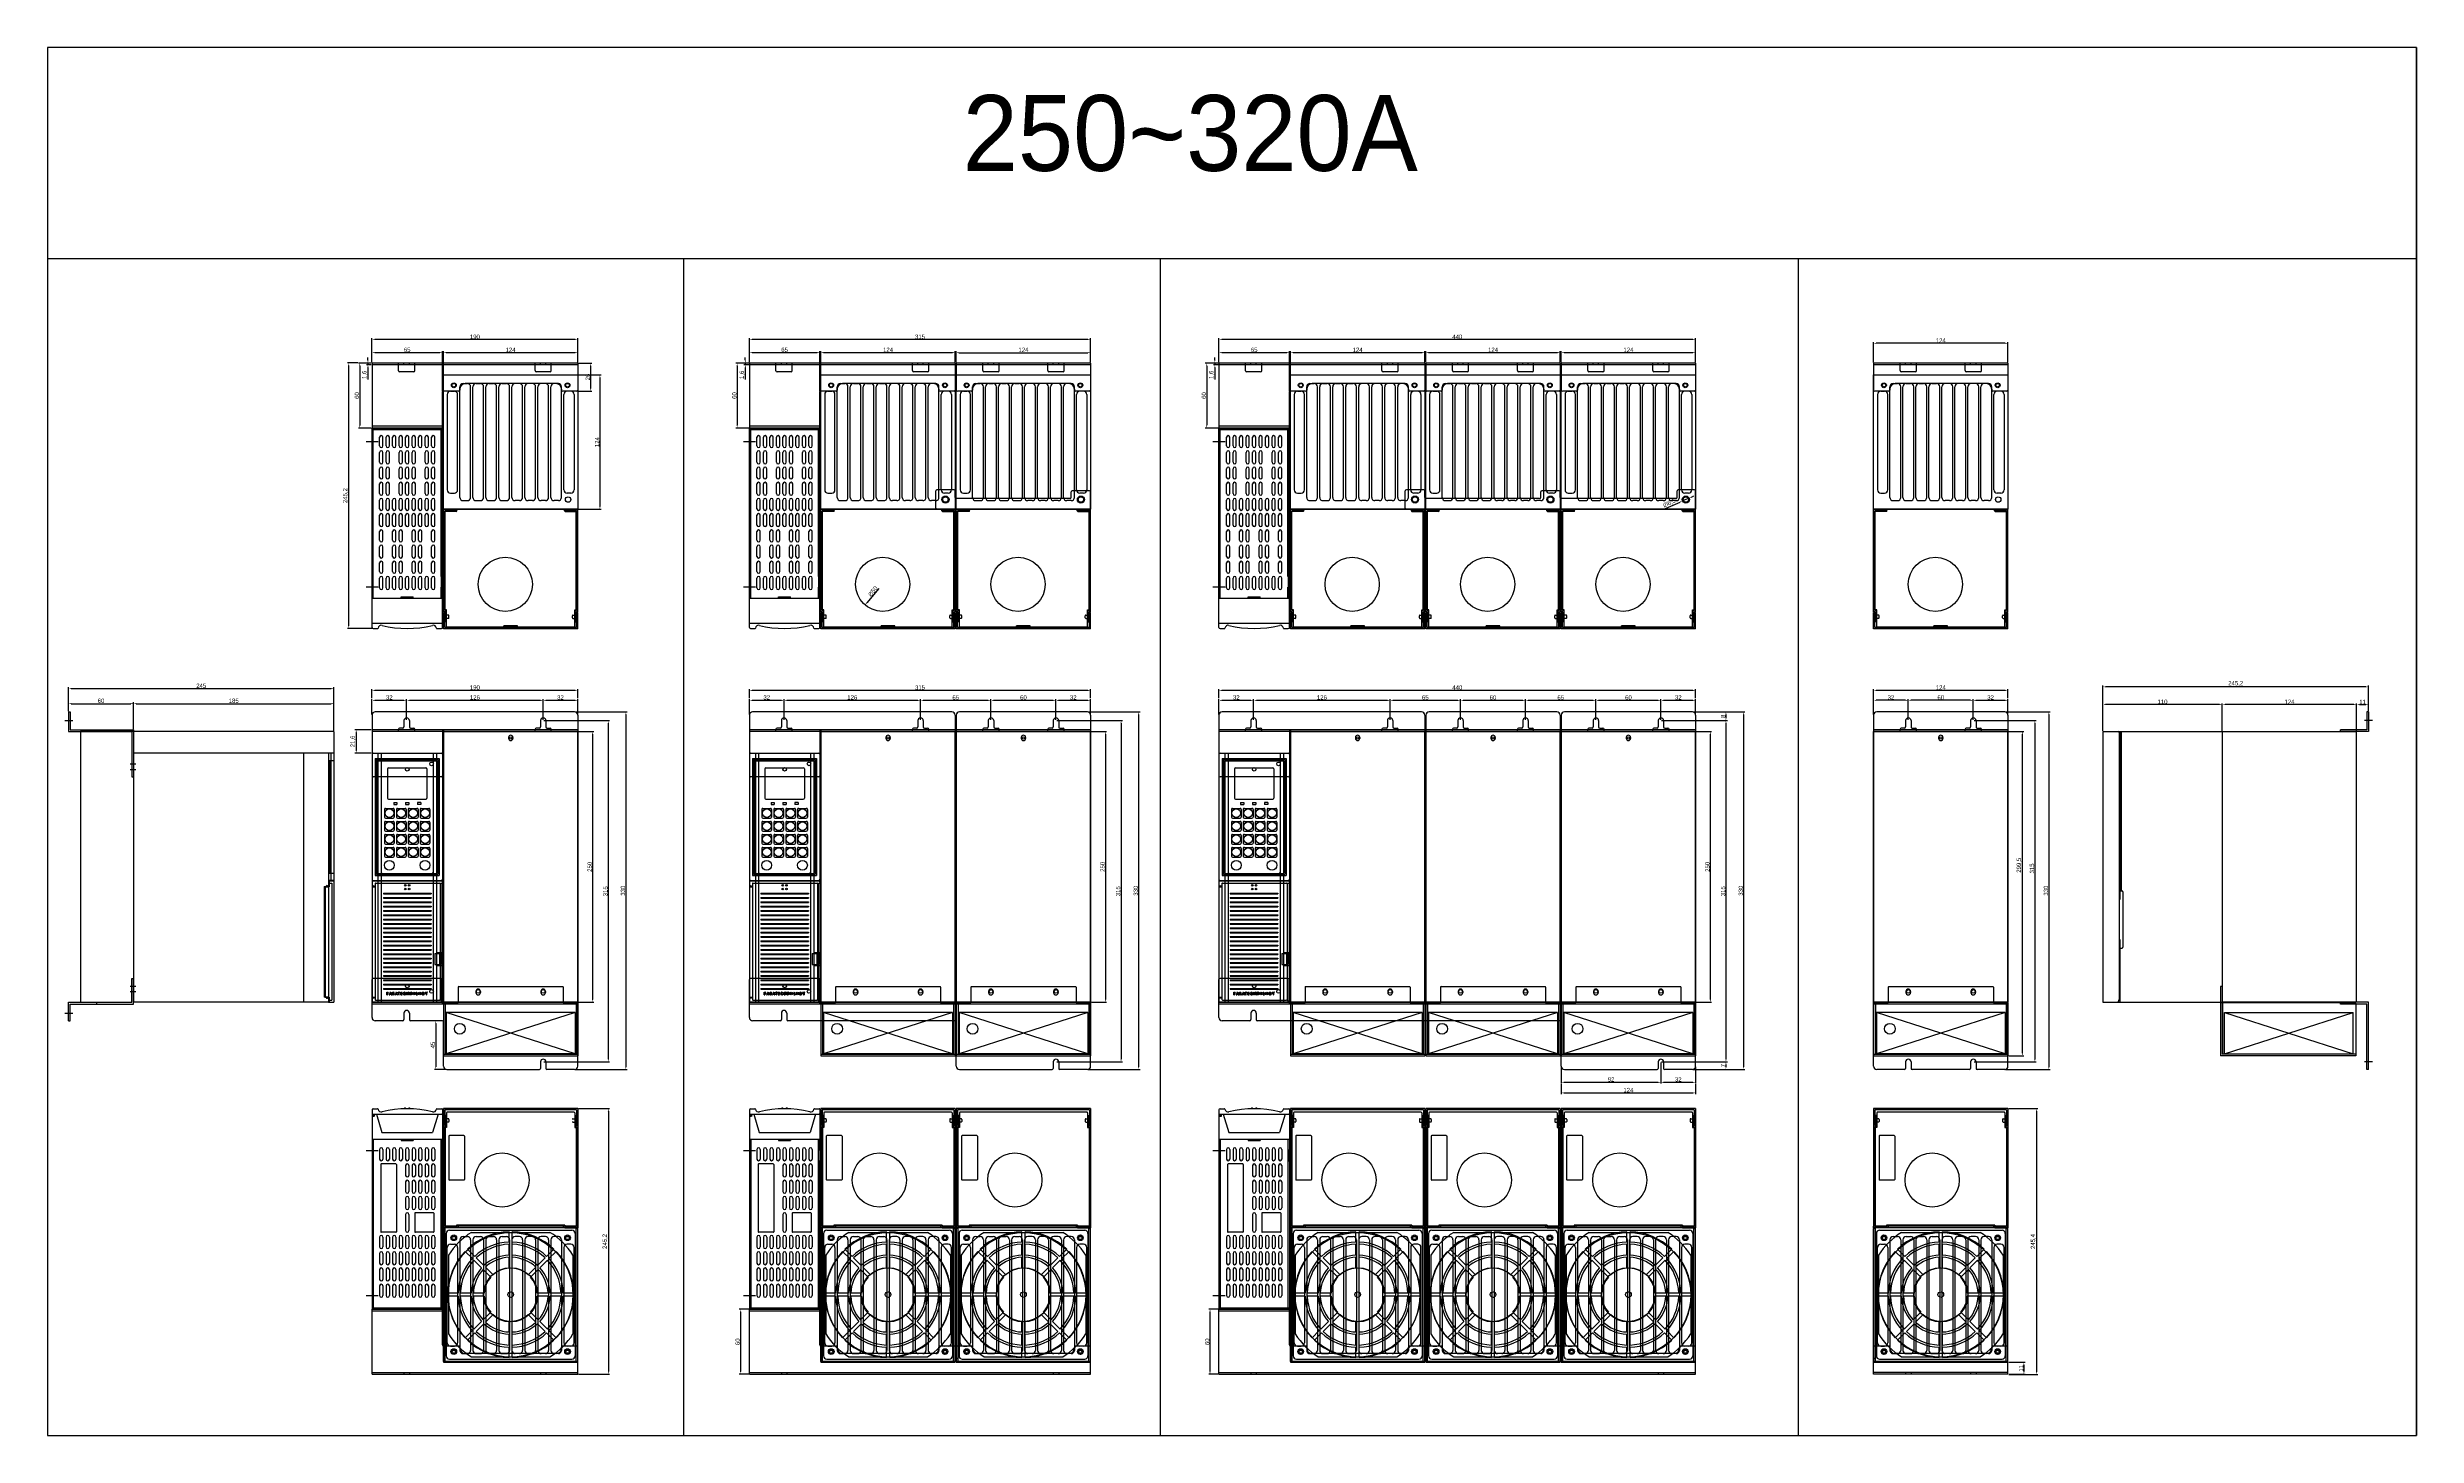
# Model space of a CAD drawing. Header units: millimetres. Extents: x 14468 to 16655, y -2998 to -1717.
import ezdxf

# ---------------------------------------------------------------- set-up
doc = ezdxf.new("R2010")
doc.units = ezdxf.units.MM
for name, color, linetype in [('CASE', 7, 'Continuous'), ('CASE BRACKET', 7, 'Continuous'), ('CASE COVER', 7, 'Continuous'), ('FAN', 7, 'Continuous'), ('KEYPAD', 1, 'Continuous'), ('PCB BASE', 7, 'Continuous'), ('PCB BODY', 7, 'Continuous'), ('PCB COVER', 7, 'Continuous'), ('방열판', 7, 'Continuous')]:
    doc.layers.add(name, color=color, linetype=linetype)
doc.dimstyles.new('ISO-25', dxfattribs={"dimtxt": 4, "dimasz": 2.5, "dimexe": 1.25, "dimexo": 0.625, "dimtad": 1, "dimtxsty": 'Standard', "dimcen": 2.5, "dimclrd": 6, "dimclre": 6, "dimclrt": 1, "dimadec": 0, "dimazin": 0, "dimtfac": 1, "dimtmove": 0, "dimatfit": 3, "dimfxl": 1, "dimarcsym": 0})
doc.dimstyles.get("Standard").update_dxf_attribs({"dimtxt": 4, "dimasz": 2, "dimexe": 0.4, "dimexo": 0.9, "dimgap": 0.9, "dimtad": 1, "dimdsep": 46, "dimtxsty": 'Standard', "dimcen": 0.09, "dimclrd": 6, "dimclre": 6, "dimclrt": 4, "dimadec": 0, "dimazin": 2, "dimtfac": 1, "dimtofl": 0, "dimtmove": 0, "dimatfit": 3, "dimfxl": 1, "dimtolj": 1, "dimtzin": 0, "dimarcsym": 0})

# ---------------------------------------------------------------- blocks, each defined once
blk = doc.blocks.new('*D702')
at = {"color": 6, "lineweight": -2, "transparency": 16777216}
for p, q in [((14767.6, -2007.7), (14767.6, -1997.5)), ((14830.1, -1998.8), (14770.1, -1998.8)), ((14832.6, -2034.7), (14832.6, -1997.5))]:
    blk.add_line(p, q, dxfattribs=at)
at = {"color": 6, "transparency": 16777216}
for points in [[(14770.1, -1998.3), (14770.1, -1999.2), (14767.6, -1998.8)], [(14830.1, -1998.3), (14830.1, -1999.2), (14832.6, -1998.8)]]:
    blk.add_solid(points, dxfattribs=at)
at = {"layer": 'Defpoints', "color": 0, "transparency": 16777216}
for p in [(14767.6, -1998.8), (14767.6, -2008.3), (14832.6, -2035.3)]:
    blk.add_point(p, dxfattribs=at)
at = {"color": 1, "transparency": 16777216, "insert": (14800.1, -1996.1), "char_height": 4, "attachment_point": 5}
blk.add_mtext('65', dxfattribs=at)
blk = doc.blocks.new('*D872')
at = {"color": 6, "lineweight": -2, "transparency": 16777216}
for p, q in [((14767.6, -2002.3), (14767.6, -1985.5)), ((14955.1, -1986.7), (14770.1, -1986.7)), ((14957.6, -2007.7), (14957.6, -1985.5))]:
    blk.add_line(p, q, dxfattribs=at)
at = {"color": 6, "transparency": 16777216}
for points in [[(14770.1, -1986.3), (14770.1, -1987.1), (14767.6, -1986.7)], [(14955.1, -1986.3), (14955.1, -1987.1), (14957.6, -1986.7)]]:
    blk.add_solid(points, dxfattribs=at)
at = {"layer": 'Defpoints', "color": 0, "transparency": 16777216}
for p in [(14767.6, -1986.7), (14767.6, -2002.9), (14957.6, -2008.3)]:
    blk.add_point(p, dxfattribs=at)
at = {"color": 1, "transparency": 16777216, "insert": (14862.6, -1984.1), "char_height": 4, "attachment_point": 5}
blk.add_mtext('190', dxfattribs=at)
blk = doc.blocks.new('*D873')
at = {"color": 6, "lineweight": -2, "transparency": 16777216}
for p, q in [((14833.6, -2023.1), (14833.6, -1997.5)), ((14955.1, -1998.8), (14836.1, -1998.8)), ((14957.6, -2007.7), (14957.6, -1997.5))]:
    blk.add_line(p, q, dxfattribs=at)
at = {"color": 6, "transparency": 16777216}
for points in [[(14836.1, -1998.3), (14836.1, -1999.2), (14833.6, -1998.8)], [(14955.1, -1998.3), (14955.1, -1999.2), (14957.6, -1998.8)]]:
    blk.add_solid(points, dxfattribs=at)
at = {"layer": 'Defpoints', "color": 0, "transparency": 16777216}
for p in [(14833.6, -1998.8), (14957.6, -2008.3), (14833.6, -2023.7)]:
    blk.add_point(p, dxfattribs=at)
at = {"color": 1, "transparency": 16777216, "insert": (14895.6, -1996.1), "char_height": 4, "attachment_point": 5}
blk.add_mtext('124', dxfattribs=at)
blk = doc.blocks.new('*D874')
at = {"color": 6, "lineweight": -2, "transparency": 16777216}
for p, q in [((14487.5, -2329.7), (14487.5, -2307.6)), ((14490, -2308.8), (14730, -2308.8)), ((14732.5, -2347.7), (14732.5, -2307.6))]:
    blk.add_line(p, q, dxfattribs=at)
at = {"color": 6, "transparency": 16777216}
for points in [[(14490, -2308.4), (14490, -2309.2), (14487.5, -2308.8)], [(14730, -2308.4), (14730, -2309.2), (14732.5, -2308.8)]]:
    blk.add_solid(points, dxfattribs=at)
at = {"layer": 'Defpoints', "color": 0, "transparency": 16777216}
for p in [(14732.5, -2308.8), (14487.5, -2330.3), (14732.5, -2348.3)]:
    blk.add_point(p, dxfattribs=at)
at = {"color": 1, "transparency": 16777216, "insert": (14610, -2306.2), "char_height": 4, "attachment_point": 5}
blk.add_mtext('245', dxfattribs=at)
blk = doc.blocks.new('*D875')
at = {"color": 6, "lineweight": -2, "transparency": 16777216}
for p, q in [((14767, -2008.3), (14755.1, -2008.3)), ((14756.3, -2010.8), (14756.3, -2065.8)), ((14767, -2068.3), (14755.1, -2068.3))]:
    blk.add_line(p, q, dxfattribs=at)
at = {"color": 6, "transparency": 16777216}
for points in [[(14755.9, -2010.8), (14756.8, -2010.8), (14756.3, -2008.3)], [(14755.9, -2065.8), (14756.8, -2065.8), (14756.3, -2068.3)]]:
    blk.add_solid(points, dxfattribs=at)
at = {"layer": 'Defpoints', "color": 0, "transparency": 16777216}
for p in [(14767.6, -2008.3), (14756.3, -2068.3), (14767.6, -2068.3)]:
    blk.add_point(p, dxfattribs=at)
at = {"color": 1, "transparency": 16777216, "insert": (14753.7, -2038.3), "char_height": 4, "attachment_point": 5, "rotation": 90}
blk.add_mtext('60', dxfattribs=at)
blk = doc.blocks.new('*D876')
at = {"color": 6, "lineweight": -2, "transparency": 16777216}
for p, q in [((14767, -2008.3), (14762.6, -2008.3)), ((14767, -2009.9), (14762.6, -2009.9)), ((14763.9, -2005.8), (14763.9, -2003.3)), ((14763.9, -2008.3), (14763.9, -2009.9)), ((14763.9, -2012.4), (14763.9, -2023.5))]:
    blk.add_line(p, q, dxfattribs=at)
at = {"color": 6, "transparency": 16777216}
for points in [[(14763.4, -2005.8), (14764.3, -2005.8), (14763.9, -2008.3)], [(14763.4, -2012.4), (14764.3, -2012.4), (14763.9, -2009.9)]]:
    blk.add_solid(points, dxfattribs=at)
at = {"layer": 'Defpoints', "color": 0, "transparency": 16777216}
for p in [(14763.9, -2009.9), (14767.6, -2008.3), (14767.6, -2009.9)]:
    blk.add_point(p, dxfattribs=at)
at = {"color": 1, "transparency": 16777216, "insert": (14760.9, -2019.2), "char_height": 4, "attachment_point": 5, "rotation": 90}
blk.add_mtext('1,6', dxfattribs=at)
blk = doc.blocks.new('*D703')
at = {"color": 6, "lineweight": -2, "transparency": 16777216}
for p, q in [((14754.5, -2008.1), (14744.9, -2008.1)), ((14746.2, -2250.8), (14746.2, -2010.6)), ((14768, -2253.3), (14744.9, -2253.3))]:
    blk.add_line(p, q, dxfattribs=at)
at = {"color": 6, "transparency": 16777216}
for points in [[(14745.8, -2010.6), (14746.6, -2010.6), (14746.2, -2008.1)], [(14745.8, -2250.8), (14746.6, -2250.8), (14746.2, -2253.3)]]:
    blk.add_solid(points, dxfattribs=at)
at = {"layer": 'Defpoints', "color": 0, "transparency": 16777216}
for p in [(14746.2, -2008.1), (14755.1, -2008.1), (14768.6, -2253.3)]:
    blk.add_point(p, dxfattribs=at)
at = {"color": 1, "transparency": 16777216, "insert": (14743.2, -2130.7), "char_height": 4, "attachment_point": 5, "rotation": 90}
blk.add_mtext('245,2', dxfattribs=at)
blk = doc.blocks.new('*D877')
at = {"color": 6, "lineweight": -2, "transparency": 16777216}
for p, q in [((14958.3, -2019.3), (14979.3, -2019.3)), ((14978, -2021.8), (14978, -2140.8)), ((14958.3, -2143.3), (14979.3, -2143.3))]:
    blk.add_line(p, q, dxfattribs=at)
at = {"color": 6, "transparency": 16777216}
for points in [[(14977.6, -2021.8), (14978.4, -2021.8), (14978, -2019.3)], [(14977.6, -2140.8), (14978.4, -2140.8), (14978, -2143.3)]]:
    blk.add_solid(points, dxfattribs=at)
at = {"layer": 'Defpoints', "color": 0, "transparency": 16777216}
for p in [(14957.6, -2019.3), (14957.6, -2143.3), (14978, -2143.3)]:
    blk.add_point(p, dxfattribs=at)
at = {"color": 1, "transparency": 16777216, "insert": (14975.4, -2081.3), "char_height": 4, "attachment_point": 5, "rotation": 90}
blk.add_mtext('124', dxfattribs=at)
blk = doc.blocks.new('*D878')
at = {"color": 6, "lineweight": -2, "transparency": 16777216}
for p, q in [((14487.5, -2329.7), (14487.5, -2321.4)), ((14490, -2322.7), (14545, -2322.7)), ((14547.5, -2346.1), (14547.5, -2321.4))]:
    blk.add_line(p, q, dxfattribs=at)
at = {"color": 6, "transparency": 16777216}
for points in [[(14490, -2322.2), (14490, -2323.1), (14487.5, -2322.7)], [(14545, -2322.2), (14545, -2323.1), (14547.5, -2322.7)]]:
    blk.add_solid(points, dxfattribs=at)
at = {"layer": 'Defpoints', "color": 0, "transparency": 16777216}
for p in [(14487.5, -2330.3), (14547.5, -2322.7), (14547.5, -2346.7)]:
    blk.add_point(p, dxfattribs=at)
at = {"color": 1, "transparency": 16777216, "insert": (14517.5, -2320), "char_height": 4, "attachment_point": 5}
blk.add_mtext('60', dxfattribs=at)
blk = doc.blocks.new('*D879')
at = {"color": 6, "lineweight": -2, "transparency": 16777216}
for p, q in [((14958.3, -2008.3), (14970.6, -2008.3)), ((14969.4, -2010.8), (14969.4, -2031.8)), ((14957.3, -2034.3), (14970.6, -2034.3))]:
    blk.add_line(p, q, dxfattribs=at)
at = {"color": 6, "transparency": 16777216}
for points in [[(14969, -2010.8), (14969.8, -2010.8), (14969.4, -2008.3)], [(14969, -2031.8), (14969.8, -2031.8), (14969.4, -2034.3)]]:
    blk.add_solid(points, dxfattribs=at)
at = {"layer": 'Defpoints', "color": 0, "transparency": 16777216}
for p in [(14957.6, -2008.3), (14956.6, -2034.3), (14969.4, -2034.3)]:
    blk.add_point(p, dxfattribs=at)
at = {"color": 1, "transparency": 16777216, "insert": (14966.8, -2021.3), "char_height": 4, "attachment_point": 5, "rotation": 90}
blk.add_mtext('26', dxfattribs=at)
blk = doc.blocks.new('*D880')
at = {"color": 6, "lineweight": -2, "transparency": 16777216}
for p, q in [((14958.3, -2696.4), (14987, -2696.4)), ((14985.8, -2698.9), (14985.8, -2939.1)), ((14958.3, -2941.6), (14987, -2941.6))]:
    blk.add_line(p, q, dxfattribs=at)
at = {"color": 6, "transparency": 16777216}
for points in [[(14985.3, -2698.9), (14986.2, -2698.9), (14985.8, -2696.4)], [(14985.3, -2939.1), (14986.2, -2939.1), (14985.8, -2941.6)]]:
    blk.add_solid(points, dxfattribs=at)
at = {"layer": 'Defpoints', "color": 0, "transparency": 16777216}
for p in [(14957.6, -2696.4), (14957.6, -2941.6), (14985.8, -2941.6)]:
    blk.add_point(p, dxfattribs=at)
at = {"color": 1, "transparency": 16777216, "insert": (14982.8, -2819), "char_height": 4, "attachment_point": 5, "rotation": 90}
blk.add_mtext('245,2', dxfattribs=at)
blk = doc.blocks.new('*D704')
at = {"color": 6, "lineweight": -2, "transparency": 16777216}
for p, q in [((15116, -2007.7), (15116, -1997.5)), ((15178.5, -1998.8), (15118.5, -1998.8)), ((15181, -2034.7), (15181, -1997.5))]:
    blk.add_line(p, q, dxfattribs=at)
at = {"color": 6, "transparency": 16777216}
for points in [[(15118.5, -1998.3), (15118.5, -1999.2), (15116, -1998.8)], [(15178.5, -1998.3), (15178.5, -1999.2), (15181, -1998.8)]]:
    blk.add_solid(points, dxfattribs=at)
at = {"layer": 'Defpoints', "color": 0, "transparency": 16777216}
for p in [(15116, -1998.8), (15116, -2008.3), (15181, -2035.3)]:
    blk.add_point(p, dxfattribs=at)
at = {"color": 1, "transparency": 16777216, "insert": (15148.5, -1996.1), "char_height": 4, "attachment_point": 5}
blk.add_mtext('65', dxfattribs=at)
blk = doc.blocks.new('*D705')
at = {"color": 6, "lineweight": -2, "transparency": 16777216}
for p, q in [((15116, -2002.3), (15116, -1985.5)), ((15428.5, -1986.7), (15118.5, -1986.7)), ((15431, -2007.7), (15431, -1985.5))]:
    blk.add_line(p, q, dxfattribs=at)
at = {"color": 6, "transparency": 16777216}
for points in [[(15118.5, -1986.3), (15118.5, -1987.1), (15116, -1986.7)], [(15428.5, -1986.3), (15428.5, -1987.1), (15431, -1986.7)]]:
    blk.add_solid(points, dxfattribs=at)
at = {"layer": 'Defpoints', "color": 0, "transparency": 16777216}
for p in [(15116, -1986.7), (15116, -2002.9), (15431, -2008.3)]:
    blk.add_point(p, dxfattribs=at)
at = {"color": 1, "transparency": 16777216, "insert": (15273.5, -1984.1), "char_height": 4, "attachment_point": 5}
blk.add_mtext('315', dxfattribs=at)
blk = doc.blocks.new('*D706')
at = {"color": 6, "lineweight": -2, "transparency": 16777216}
for p, q in [((15182, -2023.1), (15182, -1997.5)), ((15303.5, -1998.8), (15184.5, -1998.8)), ((15306, -2007.6), (15306, -1997.5))]:
    blk.add_line(p, q, dxfattribs=at)
at = {"color": 6, "transparency": 16777216}
for points in [[(15184.5, -1998.3), (15184.5, -1999.2), (15182, -1998.8)], [(15303.5, -1998.3), (15303.5, -1999.2), (15306, -1998.8)]]:
    blk.add_solid(points, dxfattribs=at)
at = {"layer": 'Defpoints', "color": 0, "transparency": 16777216}
for p in [(15182, -1998.8), (15306, -2008.2), (15182, -2023.7)]:
    blk.add_point(p, dxfattribs=at)
at = {"color": 1, "transparency": 16777216, "insert": (15244, -1996.1), "char_height": 4, "attachment_point": 5}
blk.add_mtext('124', dxfattribs=at)
blk = doc.blocks.new('*D881')
at = {"color": 6, "lineweight": -2, "transparency": 16777216}
for p, q in [((15115.4, -2008.3), (15103.5, -2008.3)), ((15104.7, -2010.8), (15104.7, -2065.8)), ((15115.4, -2068.3), (15103.5, -2068.3))]:
    blk.add_line(p, q, dxfattribs=at)
at = {"color": 6, "transparency": 16777216}
for points in [[(15104.3, -2010.8), (15105.1, -2010.8), (15104.7, -2008.3)], [(15104.3, -2065.8), (15105.1, -2065.8), (15104.7, -2068.3)]]:
    blk.add_solid(points, dxfattribs=at)
at = {"layer": 'Defpoints', "color": 0, "transparency": 16777216}
for p in [(15116, -2008.3), (15104.7, -2068.3), (15116, -2068.3)]:
    blk.add_point(p, dxfattribs=at)
at = {"color": 1, "transparency": 16777216, "insert": (15102.1, -2038.3), "char_height": 4, "attachment_point": 5, "rotation": 90}
blk.add_mtext('60', dxfattribs=at)
blk = doc.blocks.new('*D882')
at = {"color": 6, "lineweight": -2, "transparency": 16777216}
for p, q in [((15115.4, -2008.3), (15111, -2008.3)), ((15306.4, -2009.9), (15111, -2009.9)), ((15112.2, -2005.8), (15112.2, -2003.3)), ((15112.2, -2008.3), (15112.2, -2009.9)), ((15112.2, -2012.4), (15112.2, -2023.5))]:
    blk.add_line(p, q, dxfattribs=at)
at = {"color": 6, "transparency": 16777216}
for points in [[(15111.8, -2005.8), (15112.7, -2005.8), (15112.2, -2008.3)], [(15111.8, -2012.4), (15112.7, -2012.4), (15112.2, -2009.9)]]:
    blk.add_solid(points, dxfattribs=at)
at = {"layer": 'Defpoints', "color": 0, "transparency": 16777216}
for p in [(15112.2, -2009.9), (15116, -2008.3), (15307, -2009.9)]:
    blk.add_point(p, dxfattribs=at)
at = {"color": 1, "transparency": 16777216, "insert": (15109.3, -2019.2), "char_height": 4, "attachment_point": 5, "rotation": 90}
blk.add_mtext('1,6', dxfattribs=at)
blk = doc.blocks.new('*D883')
at = {"color": 6, "lineweight": -2, "transparency": 16777216}
for p, q in [((15115.4, -2881.6), (15106.5, -2881.6)), ((15107.8, -2884.1), (15107.8, -2939.1)), ((15115.4, -2941.6), (15106.5, -2941.6))]:
    blk.add_line(p, q, dxfattribs=at)
at = {"color": 6, "transparency": 16777216}
for points in [[(15107.4, -2884.1), (15108.2, -2884.1), (15107.8, -2881.6)], [(15107.4, -2939.1), (15108.2, -2939.1), (15107.8, -2941.6)]]:
    blk.add_solid(points, dxfattribs=at)
at = {"layer": 'Defpoints', "color": 0, "transparency": 16777216}
for p in [(15116, -2881.6), (15107.8, -2941.6), (15116, -2941.6)]:
    blk.add_point(p, dxfattribs=at)
at = {"color": 1, "transparency": 16777216, "insert": (15105.2, -2911.6), "char_height": 4, "attachment_point": 5, "rotation": 90}
blk.add_mtext('60', dxfattribs=at)
blk = doc.blocks.new('*D708')
at = {"color": 6, "lineweight": -2, "transparency": 16777216}
for p, q in [((15549.5, -2007.7), (15549.5, -1997.5)), ((15612, -1998.8), (15552, -1998.8)), ((15614.5, -2034.7), (15614.5, -1997.5))]:
    blk.add_line(p, q, dxfattribs=at)
at = {"color": 6, "transparency": 16777216}
for points in [[(15552, -1998.3), (15552, -1999.2), (15549.5, -1998.8)], [(15612, -1998.3), (15612, -1999.2), (15614.5, -1998.8)]]:
    blk.add_solid(points, dxfattribs=at)
at = {"layer": 'Defpoints', "color": 0, "transparency": 16777216}
for p in [(15549.5, -1998.8), (15549.5, -2008.3), (15614.5, -2035.3)]:
    blk.add_point(p, dxfattribs=at)
at = {"color": 1, "transparency": 16777216, "insert": (15582, -1996.1), "char_height": 4, "attachment_point": 5}
blk.add_mtext('65', dxfattribs=at)
blk = doc.blocks.new('*D709')
at = {"color": 6, "lineweight": -2, "transparency": 16777216}
for p, q in [((15549.5, -2002.3), (15549.5, -1985.5)), ((15987, -1986.7), (15552, -1986.7)), ((15989.5, -1996.9), (15989.5, -1985.5))]:
    blk.add_line(p, q, dxfattribs=at)
at = {"color": 6, "transparency": 16777216}
for points in [[(15552, -1986.3), (15552, -1987.1), (15549.5, -1986.7)], [(15987, -1986.3), (15987, -1987.1), (15989.5, -1986.7)]]:
    blk.add_solid(points, dxfattribs=at)
at = {"layer": 'Defpoints', "color": 0, "transparency": 16777216}
for p in [(15549.5, -1986.7), (15549.5, -2002.9), (15989.5, -1997.5)]:
    blk.add_point(p, dxfattribs=at)
at = {"color": 1, "transparency": 16777216, "insert": (15769.5, -1984.1), "char_height": 4, "attachment_point": 5}
blk.add_mtext('440', dxfattribs=at)
blk = doc.blocks.new('*D710')
at = {"color": 6, "lineweight": -2, "transparency": 16777216}
for p, q in [((15615.5, -2023.1), (15615.5, -1997.5)), ((15737, -1998.8), (15618, -1998.8)), ((15739.5, -2007.7), (15739.5, -1997.5))]:
    blk.add_line(p, q, dxfattribs=at)
at = {"color": 6, "transparency": 16777216}
for points in [[(15618, -1998.3), (15618, -1999.2), (15615.5, -1998.8)], [(15737, -1998.3), (15737, -1999.2), (15739.5, -1998.8)]]:
    blk.add_solid(points, dxfattribs=at)
at = {"layer": 'Defpoints', "color": 0, "transparency": 16777216}
for p in [(15615.5, -1998.8), (15739.5, -2008.3), (15615.5, -2023.7)]:
    blk.add_point(p, dxfattribs=at)
at = {"color": 1, "transparency": 16777216, "insert": (15677.5, -1996.1), "char_height": 4, "attachment_point": 5}
blk.add_mtext('124', dxfattribs=at)
blk = doc.blocks.new('*D885')
at = {"color": 6, "lineweight": -2, "transparency": 16777216}
for p, q in [((15548.8, -2008.3), (15536.9, -2008.3)), ((15538.2, -2010.8), (15538.2, -2065.8)), ((15548.8, -2068.3), (15536.9, -2068.3))]:
    blk.add_line(p, q, dxfattribs=at)
at = {"color": 6, "transparency": 16777216}
for points in [[(15537.8, -2010.8), (15538.6, -2010.8), (15538.2, -2008.3)], [(15537.8, -2065.8), (15538.6, -2065.8), (15538.2, -2068.3)]]:
    blk.add_solid(points, dxfattribs=at)
at = {"layer": 'Defpoints', "color": 0, "transparency": 16777216}
for p in [(15549.5, -2008.3), (15538.2, -2068.3), (15549.5, -2068.3)]:
    blk.add_point(p, dxfattribs=at)
at = {"color": 1, "transparency": 16777216, "insert": (15535.6, -2038.3), "char_height": 4, "attachment_point": 5, "rotation": 90}
blk.add_mtext('60', dxfattribs=at)
blk = doc.blocks.new('*D886')
at = {"color": 6, "lineweight": -2, "transparency": 16777216}
for p, q in [((15548.8, -2008.3), (15544.4, -2008.3)), ((15864.8, -2009.9), (15544.4, -2009.9)), ((15545.7, -2005.8), (15545.7, -2003.3)), ((15545.7, -2008.3), (15545.7, -2009.9)), ((15545.7, -2012.4), (15545.7, -2023.5))]:
    blk.add_line(p, q, dxfattribs=at)
at = {"color": 6, "transparency": 16777216}
for points in [[(15545.3, -2005.8), (15546.1, -2005.8), (15545.7, -2008.3)], [(15545.3, -2012.4), (15546.1, -2012.4), (15545.7, -2009.9)]]:
    blk.add_solid(points, dxfattribs=at)
at = {"layer": 'Defpoints', "color": 0, "transparency": 16777216}
for p in [(15545.7, -2009.9), (15549.5, -2008.3), (15865.5, -2009.9)]:
    blk.add_point(p, dxfattribs=at)
at = {"color": 1, "transparency": 16777216, "insert": (15542.7, -2019.2), "char_height": 4, "attachment_point": 5, "rotation": 90}
blk.add_mtext('1,6', dxfattribs=at)
blk = doc.blocks.new('*D884')
at = {"color": 6, "lineweight": -2, "transparency": 16777216}
for p, q in [((15548.8, -2881.6), (15540, -2881.6)), ((15541.2, -2884.1), (15541.2, -2939.1)), ((15548.8, -2941.6), (15540, -2941.6))]:
    blk.add_line(p, q, dxfattribs=at)
at = {"color": 6, "transparency": 16777216}
for points in [[(15540.8, -2884.1), (15541.7, -2884.1), (15541.2, -2881.6)], [(15540.8, -2939.1), (15541.7, -2939.1), (15541.2, -2941.6)]]:
    blk.add_solid(points, dxfattribs=at)
at = {"layer": 'Defpoints', "color": 0, "transparency": 16777216}
for p in [(15549.5, -2881.6), (15541.2, -2941.6), (15549.5, -2941.6)]:
    blk.add_point(p, dxfattribs=at)
at = {"color": 1, "transparency": 16777216, "insert": (15538.6, -2911.6), "char_height": 4, "attachment_point": 5, "rotation": 90}
blk.add_mtext('60', dxfattribs=at)
blk = doc.blocks.new('*D707')
at = {"color": 6, "lineweight": -2, "transparency": 16777216}
for p, q in [((15740.5, -2007.6), (15740.5, -1997.5)), ((15862, -1998.8), (15743, -1998.8)), ((15864.5, -2007.7), (15864.5, -1997.5))]:
    blk.add_line(p, q, dxfattribs=at)
at = {"color": 6, "transparency": 16777216}
for points in [[(15743, -1998.3), (15743, -1999.2), (15740.5, -1998.8)], [(15862, -1998.3), (15862, -1999.2), (15864.5, -1998.8)]]:
    blk.add_solid(points, dxfattribs=at)
at = {"layer": 'Defpoints', "color": 0, "transparency": 16777216}
for p in [(15740.5, -1998.8), (15740.5, -2008.2), (15864.5, -2008.3)]:
    blk.add_point(p, dxfattribs=at)
at = {"color": 1, "transparency": 16777216, "insert": (15802.5, -1996.1), "char_height": 4, "attachment_point": 5}
blk.add_mtext('124', dxfattribs=at)
blk = doc.blocks.new('*D784')
at = {"color": 6, "lineweight": -2, "transparency": 16777216}
for p, q in [((14767, -2346.7), (14751.8, -2346.7)), ((14753, -2349.2), (14753, -2365.8)), ((14767, -2368.3), (14751.8, -2368.3))]:
    blk.add_line(p, q, dxfattribs=at)
at = {"color": 6, "transparency": 16777216}
for points in [[(14752.6, -2349.2), (14753.5, -2349.2), (14753, -2346.7)], [(14752.6, -2365.8), (14753.5, -2365.8), (14753, -2368.3)]]:
    blk.add_solid(points, dxfattribs=at)
at = {"layer": 'Defpoints', "color": 0, "transparency": 16777216}
for p in [(14767.6, -2346.7), (14753, -2368.3), (14767.6, -2368.3)]:
    blk.add_point(p, dxfattribs=at)
at = {"color": 1, "transparency": 16777216, "insert": (14750.1, -2357.5), "char_height": 4, "attachment_point": 5, "rotation": 90}
blk.add_mtext('21,6', dxfattribs=at)
blk = doc.blocks.new('*D786')
at = {"color": 6, "lineweight": -2, "transparency": 16777216}
for p, q in [((14926.3, -2338.3), (14986.9, -2338.3)), ((14985.7, -2340.8), (14985.7, -2650.8)), ((14926.3, -2653.3), (14986.9, -2653.3))]:
    blk.add_line(p, q, dxfattribs=at)
at = {"color": 6, "transparency": 16777216}
for points in [[(14985.3, -2340.8), (14986.1, -2340.8), (14985.7, -2338.3)], [(14985.3, -2650.8), (14986.1, -2650.8), (14985.7, -2653.3)]]:
    blk.add_solid(points, dxfattribs=at)
at = {"layer": 'Defpoints', "color": 0, "transparency": 16777216}
for p in [(14925.6, -2338.3), (14925.6, -2653.3), (14985.7, -2653.3)]:
    blk.add_point(p, dxfattribs=at)
at = {"color": 1, "transparency": 16777216, "insert": (14983.1, -2495.8), "char_height": 4, "attachment_point": 5, "rotation": 90}
blk.add_mtext('315', dxfattribs=at)
blk = doc.blocks.new('*D787')
at = {"color": 6, "lineweight": -2, "transparency": 16777216}
for p, q in [((14958.3, -2348.3), (14972.5, -2348.3)), ((14971.2, -2350.8), (14971.2, -2595.8)), ((14958.3, -2598.3), (14972.5, -2598.3))]:
    blk.add_line(p, q, dxfattribs=at)
at = {"color": 6, "transparency": 16777216}
for points in [[(14970.8, -2350.8), (14971.6, -2350.8), (14971.2, -2348.3)], [(14970.8, -2595.8), (14971.6, -2595.8), (14971.2, -2598.3)]]:
    blk.add_solid(points, dxfattribs=at)
at = {"layer": 'Defpoints', "color": 0, "transparency": 16777216}
for p in [(14957.6, -2348.3), (14957.6, -2598.3), (14971.2, -2598.3)]:
    blk.add_point(p, dxfattribs=at)
at = {"color": 1, "transparency": 16777216, "insert": (14968.6, -2473.3), "char_height": 4, "attachment_point": 5, "rotation": 90}
blk.add_mtext('250', dxfattribs=at)
blk = doc.blocks.new('*D788')
at = {"color": 6, "lineweight": -2, "transparency": 16777216}
for p, q in [((14955.3, -2330.3), (15003.2, -2330.3)), ((15002, -2332.8), (15002, -2657.8)), ((14955.3, -2660.3), (15003.2, -2660.3))]:
    blk.add_line(p, q, dxfattribs=at)
at = {"color": 6, "transparency": 16777216}
for points in [[(15001.5, -2332.8), (15002.4, -2332.8), (15002, -2330.3)], [(15001.5, -2657.8), (15002.4, -2657.8), (15002, -2660.3)]]:
    blk.add_solid(points, dxfattribs=at)
at = {"layer": 'Defpoints', "color": 0, "transparency": 16777216}
for p in [(14954.6, -2330.3), (14954.6, -2660.3), (15002, -2660.3)]:
    blk.add_point(p, dxfattribs=at)
at = {"color": 1, "transparency": 16777216, "insert": (14999.3, -2495.3), "char_height": 4, "attachment_point": 5, "rotation": 90}
blk.add_mtext('330', dxfattribs=at)
blk = doc.blocks.new('*D802')
at = {"color": 6, "lineweight": -2, "transparency": 16777216}
for p, q in [((14767.6, -2332.7), (14767.6, -2318.4)), ((14770.1, -2319.6), (14797.1, -2319.6)), ((14799.6, -2337.7), (14799.6, -2318.4))]:
    blk.add_line(p, q, dxfattribs=at)
at = {"color": 6, "transparency": 16777216}
for points in [[(14770.1, -2319.2), (14770.1, -2320), (14767.6, -2319.6)], [(14797.1, -2319.2), (14797.1, -2320), (14799.6, -2319.6)]]:
    blk.add_solid(points, dxfattribs=at)
at = {"layer": 'Defpoints', "color": 0, "transparency": 16777216}
for p in [(14767.6, -2333.3), (14799.6, -2319.6), (14799.6, -2338.3)]:
    blk.add_point(p, dxfattribs=at)
at = {"color": 1, "transparency": 16777216, "insert": (14783.6, -2317), "char_height": 4, "attachment_point": 5}
blk.add_mtext('32', dxfattribs=at)
blk = doc.blocks.new('*D803')
at = {"color": 6, "lineweight": -2, "transparency": 16777216}
for p, q in [((14799.6, -2337.7), (14799.6, -2318.4)), ((14802.1, -2319.6), (14923.1, -2319.6)), ((14925.6, -2337.7), (14925.6, -2318.4))]:
    blk.add_line(p, q, dxfattribs=at)
at = {"color": 6, "transparency": 16777216}
for points in [[(14802.1, -2319.2), (14802.1, -2320), (14799.6, -2319.6)], [(14923.1, -2319.2), (14923.1, -2320), (14925.6, -2319.6)]]:
    blk.add_solid(points, dxfattribs=at)
at = {"layer": 'Defpoints', "color": 0, "transparency": 16777216}
for p in [(14799.6, -2338.3), (14925.6, -2319.6), (14925.6, -2338.3)]:
    blk.add_point(p, dxfattribs=at)
at = {"color": 1, "transparency": 16777216, "insert": (14862.6, -2317), "char_height": 4, "attachment_point": 5}
blk.add_mtext('126', dxfattribs=at)
blk = doc.blocks.new('*D804')
at = {"color": 6, "lineweight": -2, "transparency": 16777216}
for p, q in [((14925.6, -2337.7), (14925.6, -2318.4)), ((14928.1, -2319.6), (14955.1, -2319.6)), ((14957.6, -2332.7), (14957.6, -2318.4))]:
    blk.add_line(p, q, dxfattribs=at)
at = {"color": 6, "transparency": 16777216}
for points in [[(14928.1, -2319.2), (14928.1, -2320), (14925.6, -2319.6)], [(14955.1, -2319.2), (14955.1, -2320), (14957.6, -2319.6)]]:
    blk.add_solid(points, dxfattribs=at)
at = {"layer": 'Defpoints', "color": 0, "transparency": 16777216}
for p in [(14925.6, -2338.3), (14957.6, -2319.6), (14957.6, -2333.3)]:
    blk.add_point(p, dxfattribs=at)
at = {"color": 1, "transparency": 16777216, "insert": (14941.6, -2317), "char_height": 4, "attachment_point": 5}
blk.add_mtext('32', dxfattribs=at)
blk = doc.blocks.new('*D647')
at = {"color": 6, "lineweight": -2, "transparency": 16777216}
for p, q in [((14767.6, -2317.7), (14767.6, -2309.2)), ((14955.1, -2310.5), (14770.1, -2310.5)), ((14957.6, -2317.7), (14957.6, -2309.2))]:
    blk.add_line(p, q, dxfattribs=at)
at = {"color": 6, "transparency": 16777216}
for points in [[(14770.1, -2310), (14770.1, -2310.9), (14767.6, -2310.5)], [(14955.1, -2310), (14955.1, -2310.9), (14957.6, -2310.5)]]:
    blk.add_solid(points, dxfattribs=at)
at = {"layer": 'Defpoints', "color": 0, "transparency": 16777216}
for p in [(14767.6, -2310.5), (14767.6, -2318.4), (14957.6, -2318.4)]:
    blk.add_point(p, dxfattribs=at)
at = {"color": 1, "transparency": 16777216, "insert": (14862.6, -2307.8), "char_height": 4, "attachment_point": 5}
blk.add_mtext('190', dxfattribs=at)
blk = doc.blocks.new('*D805')
at = {"color": 6, "lineweight": -2, "transparency": 16777216}
for p, q in [((16153.8, -2007.7), (16153.8, -1988.9)), ((16275.3, -1990.1), (16156.3, -1990.1)), ((16277.8, -2007.7), (16277.8, -1988.9))]:
    blk.add_line(p, q, dxfattribs=at)
at = {"color": 6, "transparency": 16777216}
for points in [[(16156.3, -1989.7), (16156.3, -1990.5), (16153.8, -1990.1)], [(16275.3, -1989.7), (16275.3, -1990.5), (16277.8, -1990.1)]]:
    blk.add_solid(points, dxfattribs=at)
at = {"layer": 'Defpoints', "color": 0, "transparency": 16777216}
for p in [(16153.8, -1990.1), (16153.8, -2008.3), (16277.8, -2008.3)]:
    blk.add_point(p, dxfattribs=at)
at = {"color": 1, "transparency": 16777216, "insert": (16215.8, -1987.5), "char_height": 4, "attachment_point": 5}
blk.add_mtext('124', dxfattribs=at)
blk = doc.blocks.new('*D806')
at = {"color": 6, "lineweight": -2, "transparency": 16777216}
for p, q in [((15865.5, -2007.7), (15865.5, -1997.5)), ((15987, -1998.8), (15868, -1998.8)), ((15989.5, -2007.7), (15989.5, -1997.5))]:
    blk.add_line(p, q, dxfattribs=at)
at = {"color": 6, "transparency": 16777216}
for points in [[(15868, -1998.3), (15868, -1999.2), (15865.5, -1998.8)], [(15987, -1998.3), (15987, -1999.2), (15989.5, -1998.8)]]:
    blk.add_solid(points, dxfattribs=at)
at = {"layer": 'Defpoints', "color": 0, "transparency": 16777216}
for p in [(15865.5, -1998.8), (15865.5, -2008.3), (15989.5, -2008.3)]:
    blk.add_point(p, dxfattribs=at)
at = {"color": 1, "transparency": 16777216, "insert": (15927.5, -1996.1), "char_height": 4, "attachment_point": 5}
blk.add_mtext('124', dxfattribs=at)
blk = doc.blocks.new('*D648')
at = {"color": 6, "lineweight": -2, "transparency": 16777216}
for p, q in [((15399.7, -2338.3), (15460.3, -2338.3)), ((15459.1, -2340.8), (15459.1, -2650.8)), ((15399.7, -2653.3), (15460.3, -2653.3))]:
    blk.add_line(p, q, dxfattribs=at)
at = {"color": 6, "transparency": 16777216}
for points in [[(15458.7, -2340.8), (15459.5, -2340.8), (15459.1, -2338.3)], [(15458.7, -2650.8), (15459.5, -2650.8), (15459.1, -2653.3)]]:
    blk.add_solid(points, dxfattribs=at)
at = {"layer": 'Defpoints', "color": 0, "transparency": 16777216}
for p in [(15399, -2338.3), (15399, -2653.3), (15459.1, -2653.3)]:
    blk.add_point(p, dxfattribs=at)
at = {"color": 1, "transparency": 16777216, "insert": (15456.4, -2495.8), "char_height": 4, "attachment_point": 5, "rotation": 90}
blk.add_mtext('315', dxfattribs=at)
blk = doc.blocks.new('*D649')
at = {"color": 6, "lineweight": -2, "transparency": 16777216}
for p, q in [((15431.7, -2348.3), (15445.8, -2348.3)), ((15444.6, -2350.8), (15444.6, -2595.8)), ((15431.7, -2598.3), (15445.8, -2598.3))]:
    blk.add_line(p, q, dxfattribs=at)
at = {"color": 6, "transparency": 16777216}
for points in [[(15444.2, -2350.8), (15445, -2350.8), (15444.6, -2348.3)], [(15444.2, -2595.8), (15445, -2595.8), (15444.6, -2598.3)]]:
    blk.add_solid(points, dxfattribs=at)
at = {"layer": 'Defpoints', "color": 0, "transparency": 16777216}
for p in [(15431, -2348.3), (15431, -2598.3), (15444.6, -2598.3)]:
    blk.add_point(p, dxfattribs=at)
at = {"color": 1, "transparency": 16777216, "insert": (15442, -2473.3), "char_height": 4, "attachment_point": 5, "rotation": 90}
blk.add_mtext('250', dxfattribs=at)
blk = doc.blocks.new('*D650')
at = {"color": 6, "lineweight": -2, "transparency": 16777216}
for p, q in [((15428.7, -2330.3), (15476.6, -2330.3)), ((15475.3, -2332.8), (15475.3, -2657.8)), ((15428.7, -2660.3), (15476.6, -2660.3))]:
    blk.add_line(p, q, dxfattribs=at)
at = {"color": 6, "transparency": 16777216}
for points in [[(15474.9, -2332.8), (15475.7, -2332.8), (15475.3, -2330.3)], [(15474.9, -2657.8), (15475.7, -2657.8), (15475.3, -2660.3)]]:
    blk.add_solid(points, dxfattribs=at)
at = {"layer": 'Defpoints', "color": 0, "transparency": 16777216}
for p in [(15428, -2330.3), (15428, -2660.3), (15475.3, -2660.3)]:
    blk.add_point(p, dxfattribs=at)
at = {"color": 1, "transparency": 16777216, "insert": (15472.7, -2495.3), "char_height": 4, "attachment_point": 5, "rotation": 90}
blk.add_mtext('330', dxfattribs=at)
blk = doc.blocks.new('*D651')
at = {"color": 6, "lineweight": -2, "transparency": 16777216}
for p, q in [((15116, -2332.7), (15116, -2318.4)), ((15118.5, -2319.6), (15145.5, -2319.6)), ((15148, -2337.7), (15148, -2318.4))]:
    blk.add_line(p, q, dxfattribs=at)
at = {"color": 6, "transparency": 16777216}
for points in [[(15118.5, -2319.2), (15118.5, -2320), (15116, -2319.6)], [(15145.5, -2319.2), (15145.5, -2320), (15148, -2319.6)]]:
    blk.add_solid(points, dxfattribs=at)
at = {"layer": 'Defpoints', "color": 0, "transparency": 16777216}
for p in [(15116, -2333.3), (15148, -2319.6), (15148, -2338.3)]:
    blk.add_point(p, dxfattribs=at)
at = {"color": 1, "transparency": 16777216, "insert": (15132, -2317), "char_height": 4, "attachment_point": 5}
blk.add_mtext('32', dxfattribs=at)
blk = doc.blocks.new('*D652')
at = {"color": 6, "lineweight": -2, "transparency": 16777216}
for p, q in [((15148, -2337.7), (15148, -2318.4)), ((15150.5, -2319.6), (15271.5, -2319.6)), ((15274, -2337.7), (15274, -2318.4))]:
    blk.add_line(p, q, dxfattribs=at)
at = {"color": 6, "transparency": 16777216}
for points in [[(15150.5, -2319.2), (15150.5, -2320), (15148, -2319.6)], [(15271.5, -2319.2), (15271.5, -2320), (15274, -2319.6)]]:
    blk.add_solid(points, dxfattribs=at)
at = {"layer": 'Defpoints', "color": 0, "transparency": 16777216}
for p in [(15148, -2338.3), (15274, -2319.6), (15274, -2338.3)]:
    blk.add_point(p, dxfattribs=at)
at = {"color": 1, "transparency": 16777216, "insert": (15211, -2317), "char_height": 4, "attachment_point": 5}
blk.add_mtext('126', dxfattribs=at)
blk = doc.blocks.new('*D653')
at = {"color": 6, "lineweight": -2, "transparency": 16777216}
for p, q in [((15399, -2337.7), (15399, -2318.4)), ((15401.5, -2319.6), (15428.5, -2319.6)), ((15431, -2332.7), (15431, -2318.4))]:
    blk.add_line(p, q, dxfattribs=at)
at = {"color": 6, "transparency": 16777216}
for points in [[(15401.5, -2319.2), (15401.5, -2320), (15399, -2319.6)], [(15428.5, -2319.2), (15428.5, -2320), (15431, -2319.6)]]:
    blk.add_solid(points, dxfattribs=at)
at = {"layer": 'Defpoints', "color": 0, "transparency": 16777216}
for p in [(15399, -2338.3), (15431, -2319.6), (15431, -2333.3)]:
    blk.add_point(p, dxfattribs=at)
at = {"color": 1, "transparency": 16777216, "insert": (15415, -2317), "char_height": 4, "attachment_point": 5}
blk.add_mtext('32', dxfattribs=at)
blk = doc.blocks.new('*D654')
at = {"color": 6, "lineweight": -2, "transparency": 16777216}
for p, q in [((15116, -2317.7), (15116, -2309.2)), ((15428.5, -2310.5), (15118.5, -2310.5)), ((15431, -2317.7), (15431, -2309.2))]:
    blk.add_line(p, q, dxfattribs=at)
at = {"color": 6, "transparency": 16777216}
for points in [[(15118.5, -2310), (15118.5, -2310.9), (15116, -2310.5)], [(15428.5, -2310), (15428.5, -2310.9), (15431, -2310.5)]]:
    blk.add_solid(points, dxfattribs=at)
at = {"layer": 'Defpoints', "color": 0, "transparency": 16777216}
for p in [(15116, -2310.5), (15116, -2318.4), (15431, -2318.4)]:
    blk.add_point(p, dxfattribs=at)
at = {"color": 1, "transparency": 16777216, "insert": (15273.5, -2307.8), "char_height": 4, "attachment_point": 5}
blk.add_mtext('315', dxfattribs=at)
blk = doc.blocks.new('*D655')
at = {"color": 6, "lineweight": -2, "transparency": 16777216}
for p, q in [((15958.1, -2338.3), (16018.8, -2338.3)), ((16017.5, -2340.8), (16017.5, -2650.8)), ((15958.1, -2653.3), (16018.8, -2653.3))]:
    blk.add_line(p, q, dxfattribs=at)
at = {"color": 6, "transparency": 16777216}
for points in [[(16017.1, -2340.8), (16017.9, -2340.8), (16017.5, -2338.3)], [(16017.1, -2650.8), (16017.9, -2650.8), (16017.5, -2653.3)]]:
    blk.add_solid(points, dxfattribs=at)
at = {"layer": 'Defpoints', "color": 0, "transparency": 16777216}
for p in [(15957.5, -2338.3), (15957.5, -2653.3), (16017.5, -2653.3)]:
    blk.add_point(p, dxfattribs=at)
at = {"color": 1, "transparency": 16777216, "insert": (16014.9, -2495.8), "char_height": 4, "attachment_point": 5, "rotation": 90}
blk.add_mtext('315', dxfattribs=at)
blk = doc.blocks.new('*D656')
at = {"color": 6, "lineweight": -2, "transparency": 16777216}
for p, q in [((15990.1, -2348.3), (16004.3, -2348.3)), ((16003, -2350.8), (16003, -2595.8)), ((15990.1, -2598.3), (16004.3, -2598.3))]:
    blk.add_line(p, q, dxfattribs=at)
at = {"color": 6, "transparency": 16777216}
for points in [[(16002.6, -2350.8), (16003.5, -2350.8), (16003, -2348.3)], [(16002.6, -2595.8), (16003.5, -2595.8), (16003, -2598.3)]]:
    blk.add_solid(points, dxfattribs=at)
at = {"layer": 'Defpoints', "color": 0, "transparency": 16777216}
for p in [(15989.5, -2348.3), (15989.5, -2598.3), (16003, -2598.3)]:
    blk.add_point(p, dxfattribs=at)
at = {"color": 1, "transparency": 16777216, "insert": (16000.4, -2473.3), "char_height": 4, "attachment_point": 5, "rotation": 90}
blk.add_mtext('250', dxfattribs=at)
blk = doc.blocks.new('*D657')
at = {"color": 6, "lineweight": -2, "transparency": 16777216}
for p, q in [((15987.1, -2330.3), (16035, -2330.3)), ((16033.8, -2332.8), (16033.8, -2657.8)), ((15987.1, -2660.3), (16035, -2660.3))]:
    blk.add_line(p, q, dxfattribs=at)
at = {"color": 6, "transparency": 16777216}
for points in [[(16033.4, -2332.8), (16034.2, -2332.8), (16033.8, -2330.3)], [(16033.4, -2657.8), (16034.2, -2657.8), (16033.8, -2660.3)]]:
    blk.add_solid(points, dxfattribs=at)
at = {"layer": 'Defpoints', "color": 0, "transparency": 16777216}
for p in [(15986.5, -2330.3), (15986.5, -2660.3), (16033.8, -2660.3)]:
    blk.add_point(p, dxfattribs=at)
at = {"color": 1, "transparency": 16777216, "insert": (16031.2, -2495.3), "char_height": 4, "attachment_point": 5, "rotation": 90}
blk.add_mtext('330', dxfattribs=at)
blk = doc.blocks.new('*D658')
at = {"color": 6, "lineweight": -2, "transparency": 16777216}
for p, q in [((15549.5, -2332.7), (15549.5, -2318.4)), ((15552, -2319.6), (15579, -2319.6)), ((15581.5, -2337.7), (15581.5, -2318.4))]:
    blk.add_line(p, q, dxfattribs=at)
at = {"color": 6, "transparency": 16777216}
for points in [[(15552, -2319.2), (15552, -2320), (15549.5, -2319.6)], [(15579, -2319.2), (15579, -2320), (15581.5, -2319.6)]]:
    blk.add_solid(points, dxfattribs=at)
at = {"layer": 'Defpoints', "color": 0, "transparency": 16777216}
for p in [(15549.5, -2333.3), (15581.5, -2319.6), (15581.5, -2338.3)]:
    blk.add_point(p, dxfattribs=at)
at = {"color": 1, "transparency": 16777216, "insert": (15565.5, -2317), "char_height": 4, "attachment_point": 5}
blk.add_mtext('32', dxfattribs=at)
blk = doc.blocks.new('*D659')
at = {"color": 6, "lineweight": -2, "transparency": 16777216}
for p, q in [((15581.5, -2337.7), (15581.5, -2318.4)), ((15584, -2319.6), (15705, -2319.6)), ((15707.5, -2337.7), (15707.5, -2318.4))]:
    blk.add_line(p, q, dxfattribs=at)
at = {"color": 6, "transparency": 16777216}
for points in [[(15584, -2319.2), (15584, -2320), (15581.5, -2319.6)], [(15705, -2319.2), (15705, -2320), (15707.5, -2319.6)]]:
    blk.add_solid(points, dxfattribs=at)
at = {"layer": 'Defpoints', "color": 0, "transparency": 16777216}
for p in [(15581.5, -2338.3), (15707.5, -2319.6), (15707.5, -2338.3)]:
    blk.add_point(p, dxfattribs=at)
at = {"color": 1, "transparency": 16777216, "insert": (15644.5, -2317), "char_height": 4, "attachment_point": 5}
blk.add_mtext('126', dxfattribs=at)
blk = doc.blocks.new('*D660')
at = {"color": 6, "lineweight": -2, "transparency": 16777216}
for p, q in [((15957.5, -2337.7), (15957.5, -2318.4)), ((15960, -2319.6), (15987, -2319.6)), ((15989.5, -2332.7), (15989.5, -2318.4))]:
    blk.add_line(p, q, dxfattribs=at)
at = {"color": 6, "transparency": 16777216}
for points in [[(15960, -2319.2), (15960, -2320), (15957.5, -2319.6)], [(15987, -2319.2), (15987, -2320), (15989.5, -2319.6)]]:
    blk.add_solid(points, dxfattribs=at)
at = {"layer": 'Defpoints', "color": 0, "transparency": 16777216}
for p in [(15957.5, -2338.3), (15989.5, -2319.6), (15989.5, -2333.3)]:
    blk.add_point(p, dxfattribs=at)
at = {"color": 1, "transparency": 16777216, "insert": (15973.5, -2317), "char_height": 4, "attachment_point": 5}
blk.add_mtext('32', dxfattribs=at)
blk = doc.blocks.new('*D661')
at = {"color": 6, "lineweight": -2, "transparency": 16777216}
for p, q in [((15549.5, -2317.7), (15549.5, -2309.2)), ((15987, -2310.5), (15552, -2310.5)), ((15989.5, -2317.7), (15989.5, -2309.2))]:
    blk.add_line(p, q, dxfattribs=at)
at = {"color": 6, "transparency": 16777216}
for points in [[(15552, -2310), (15552, -2310.9), (15549.5, -2310.5)], [(15987, -2310), (15987, -2310.9), (15989.5, -2310.5)]]:
    blk.add_solid(points, dxfattribs=at)
at = {"layer": 'Defpoints', "color": 0, "transparency": 16777216}
for p in [(15549.5, -2310.5), (15549.5, -2318.4), (15989.5, -2318.4)]:
    blk.add_point(p, dxfattribs=at)
at = {"color": 1, "transparency": 16777216, "insert": (15769.5, -2307.8), "char_height": 4, "attachment_point": 5}
blk.add_mtext('440', dxfattribs=at)
blk = doc.blocks.new('*D662')
at = {"color": 6, "lineweight": -2, "transparency": 16777216}
for p, q in [((16246.5, -2338.3), (16303.9, -2338.3)), ((16302.7, -2340.8), (16302.7, -2650.8)), ((16246.5, -2653.3), (16303.9, -2653.3))]:
    blk.add_line(p, q, dxfattribs=at)
at = {"color": 6, "transparency": 16777216}
for points in [[(16302.2, -2340.8), (16303.1, -2340.8), (16302.7, -2338.3)], [(16302.2, -2650.8), (16303.1, -2650.8), (16302.7, -2653.3)]]:
    blk.add_solid(points, dxfattribs=at)
at = {"layer": 'Defpoints', "color": 0, "transparency": 16777216}
for p in [(16245.8, -2338.3), (16245.8, -2653.3), (16302.7, -2653.3)]:
    blk.add_point(p, dxfattribs=at)
at = {"color": 1, "transparency": 16777216, "insert": (16300, -2474.8), "char_height": 4, "attachment_point": 5, "rotation": 90}
blk.add_mtext('315', dxfattribs=at)
blk = doc.blocks.new('*D663')
at = {"color": 6, "lineweight": -2, "transparency": 16777216}
for p, q in [((16278.5, -2348.3), (16292.4, -2348.3)), ((16291.1, -2350.8), (16291.1, -2645.3)), ((16278.5, -2647.8), (16292.4, -2647.8))]:
    blk.add_line(p, q, dxfattribs=at)
at = {"color": 6, "transparency": 16777216}
for points in [[(16290.7, -2350.8), (16291.6, -2350.8), (16291.1, -2348.3)], [(16290.7, -2645.3), (16291.6, -2645.3), (16291.1, -2647.8)]]:
    blk.add_solid(points, dxfattribs=at)
at = {"layer": 'Defpoints', "color": 0, "transparency": 16777216}
for p in [(16277.8, -2348.3), (16277.8, -2647.8), (16291.1, -2647.8)]:
    blk.add_point(p, dxfattribs=at)
at = {"color": 1, "transparency": 16777216, "insert": (16288.2, -2471.8), "char_height": 4, "attachment_point": 5, "rotation": 90}
blk.add_mtext('299,5', dxfattribs=at)
blk = doc.blocks.new('*D664')
at = {"color": 6, "lineweight": -2, "transparency": 16777216}
for p, q in [((16245.8, -2337.7), (16245.8, -2318.4)), ((16248.3, -2319.6), (16275.3, -2319.6)), ((16277.8, -2332.7), (16277.8, -2318.4))]:
    blk.add_line(p, q, dxfattribs=at)
at = {"color": 6, "transparency": 16777216}
for points in [[(16248.3, -2319.2), (16248.3, -2320), (16245.8, -2319.6)], [(16275.3, -2319.2), (16275.3, -2320), (16277.8, -2319.6)]]:
    blk.add_solid(points, dxfattribs=at)
at = {"layer": 'Defpoints', "color": 0, "transparency": 16777216}
for p in [(16245.8, -2338.3), (16277.8, -2319.6), (16277.8, -2333.3)]:
    blk.add_point(p, dxfattribs=at)
at = {"color": 1, "transparency": 16777216, "insert": (16261.8, -2317), "char_height": 4, "attachment_point": 5}
blk.add_mtext('32', dxfattribs=at)
blk = doc.blocks.new('*D665')
at = {"color": 6, "lineweight": -2, "transparency": 16777216}
for p, q in [((16153.8, -2332.7), (16153.8, -2309.2)), ((16275.3, -2310.5), (16156.3, -2310.5)), ((16277.8, -2317.7), (16277.8, -2309.2))]:
    blk.add_line(p, q, dxfattribs=at)
at = {"color": 6, "transparency": 16777216}
for points in [[(16156.3, -2310), (16156.3, -2310.9), (16153.8, -2310.5)], [(16275.3, -2310), (16275.3, -2310.9), (16277.8, -2310.5)]]:
    blk.add_solid(points, dxfattribs=at)
at = {"layer": 'Defpoints', "color": 0, "transparency": 16777216}
for p in [(16153.8, -2310.5), (16153.8, -2333.3), (16277.8, -2318.4)]:
    blk.add_point(p, dxfattribs=at)
at = {"color": 1, "transparency": 16777216, "insert": (16215.8, -2307.8), "char_height": 4, "attachment_point": 5}
blk.add_mtext('124', dxfattribs=at)
blk = doc.blocks.new('*D666')
at = {"color": 6, "lineweight": -2, "transparency": 16777216}
for p, q in [((16275.5, -2330.3), (16316.8, -2330.3)), ((16315.6, -2332.8), (16315.6, -2657.8)), ((16275.5, -2660.3), (16316.8, -2660.3))]:
    blk.add_line(p, q, dxfattribs=at)
at = {"color": 6, "transparency": 16777216}
for points in [[(16315.1, -2332.8), (16316, -2332.8), (16315.6, -2330.3)], [(16315.1, -2657.8), (16316, -2657.8), (16315.6, -2660.3)]]:
    blk.add_solid(points, dxfattribs=at)
at = {"layer": 'Defpoints', "color": 0, "transparency": 16777216}
for p in [(16274.8, -2330.3), (16274.8, -2660.3), (16315.6, -2660.3)]:
    blk.add_point(p, dxfattribs=at)
at = {"color": 1, "transparency": 16777216, "insert": (16312.9, -2495.3), "char_height": 4, "attachment_point": 5, "rotation": 90}
blk.add_mtext('330', dxfattribs=at)
blk = doc.blocks.new('*D807')
at = {"color": 6, "lineweight": -2, "transparency": 16777216}
for p, q in [((16365.5, -2347.7), (16365.5, -2305.9)), ((16608.2, -2307.2), (16368, -2307.2)), ((16610.7, -2329.7), (16610.7, -2305.9))]:
    blk.add_line(p, q, dxfattribs=at)
at = {"color": 6, "transparency": 16777216}
for points in [[(16368, -2306.8), (16368, -2307.6), (16365.5, -2307.2)], [(16608.2, -2306.8), (16608.2, -2307.6), (16610.7, -2307.2)]]:
    blk.add_solid(points, dxfattribs=at)
at = {"layer": 'Defpoints', "color": 0, "transparency": 16777216}
for p in [(16365.5, -2307.2), (16610.7, -2330.3), (16365.5, -2348.3)]:
    blk.add_point(p, dxfattribs=at)
at = {"color": 1, "transparency": 16777216, "insert": (16488.1, -2304.2), "char_height": 4, "attachment_point": 5}
blk.add_mtext('245,2', dxfattribs=at)
blk = doc.blocks.new('*D808')
at = {"color": 6, "lineweight": -2, "transparency": 16777216}
for p, q in [((16278.5, -2696.4), (16305.5, -2696.4)), ((16304.2, -2698.9), (16304.2, -2939.3)), ((16278.5, -2941.8), (16305.5, -2941.8))]:
    blk.add_line(p, q, dxfattribs=at)
at = {"color": 6, "transparency": 16777216}
for points in [[(16303.8, -2698.9), (16304.6, -2698.9), (16304.2, -2696.4)], [(16303.8, -2939.3), (16304.6, -2939.3), (16304.2, -2941.8)]]:
    blk.add_solid(points, dxfattribs=at)
at = {"layer": 'Defpoints', "color": 0, "transparency": 16777216}
for p in [(16277.8, -2696.4), (16277.8, -2941.8), (16304.2, -2941.8)]:
    blk.add_point(p, dxfattribs=at)
at = {"color": 1, "transparency": 16777216, "insert": (16301.3, -2819.1), "char_height": 4, "attachment_point": 5, "rotation": 90}
blk.add_mtext('245,4', dxfattribs=at)
blk = doc.blocks.new('*D809')
at = {"color": 6, "lineweight": -2, "transparency": 16777216}
for p, q in [((16475.7, -2347.7), (16475.7, -2322.4)), ((16597.2, -2323.6), (16478.2, -2323.6)), ((16599.7, -2347.7), (16599.7, -2322.4))]:
    blk.add_line(p, q, dxfattribs=at)
at = {"color": 6, "transparency": 16777216}
for points in [[(16478.2, -2323.2), (16478.2, -2324), (16475.7, -2323.6)], [(16597.2, -2323.2), (16597.2, -2324), (16599.7, -2323.6)]]:
    blk.add_solid(points, dxfattribs=at)
at = {"layer": 'Defpoints', "color": 0, "transparency": 16777216}
for p in [(16475.7, -2323.6), (16475.7, -2348.3), (16599.7, -2348.3)]:
    blk.add_point(p, dxfattribs=at)
at = {"color": 1, "transparency": 16777216, "insert": (16537.7, -2321), "char_height": 4, "attachment_point": 5}
blk.add_mtext('124', dxfattribs=at)
blk = doc.blocks.new('*D810')
at = {"color": 6, "lineweight": -2, "transparency": 16777216}
for p, q in [((16365.5, -2347.7), (16365.5, -2322.4)), ((16473, -2323.6), (16368, -2323.6)), ((16475.5, -2347.7), (16475.5, -2322.4))]:
    blk.add_line(p, q, dxfattribs=at)
at = {"color": 6, "transparency": 16777216}
for points in [[(16368, -2323.2), (16368, -2324), (16365.5, -2323.6)], [(16473, -2323.2), (16473, -2324), (16475.5, -2323.6)]]:
    blk.add_solid(points, dxfattribs=at)
at = {"layer": 'Defpoints', "color": 0, "transparency": 16777216}
for p in [(16365.5, -2323.6), (16365.5, -2348.3), (16475.5, -2348.3)]:
    blk.add_point(p, dxfattribs=at)
at = {"color": 1, "transparency": 16777216, "insert": (16420.5, -2321), "char_height": 4, "attachment_point": 5}
blk.add_mtext('110', dxfattribs=at)
blk = doc.blocks.new('*D669')
at = {"color": 6, "lineweight": -2, "transparency": 16777216}
for p, q in [((14547.5, -2346.1), (14547.5, -2321.4)), ((14550, -2322.7), (14730, -2322.7)), ((14732.5, -2347.7), (14732.5, -2321.4))]:
    blk.add_line(p, q, dxfattribs=at)
at = {"color": 6, "transparency": 16777216}
for points in [[(14550, -2322.2), (14550, -2323.1), (14547.5, -2322.7)], [(14730, -2322.2), (14730, -2323.1), (14732.5, -2322.7)]]:
    blk.add_solid(points, dxfattribs=at)
at = {"layer": 'Defpoints', "color": 0, "transparency": 16777216}
for p in [(14732.5, -2322.7), (14547.5, -2346.7), (14732.5, -2348.3)]:
    blk.add_point(p, dxfattribs=at)
at = {"color": 1, "transparency": 16777216, "insert": (14640, -2320), "char_height": 4, "attachment_point": 5}
blk.add_mtext('185', dxfattribs=at)
blk = doc.blocks.new('*D815')
at = {"color": 6, "lineweight": -2, "transparency": 16777216}
for p, q in [((16599.7, -2347.7), (16599.7, -2322.4)), ((16602.2, -2323.6), (16608.2, -2323.6)), ((16610.7, -2329.7), (16610.7, -2322.4))]:
    blk.add_line(p, q, dxfattribs=at)
at = {"color": 6, "transparency": 16777216}
for points in [[(16602.2, -2323.2), (16602.2, -2324), (16599.7, -2323.6)], [(16608.2, -2323.2), (16608.2, -2324), (16610.7, -2323.6)]]:
    blk.add_solid(points, dxfattribs=at)
at = {"layer": 'Defpoints', "color": 0, "transparency": 16777216}
for p in [(16610.7, -2323.6), (16610.7, -2330.3), (16599.7, -2348.3)]:
    blk.add_point(p, dxfattribs=at)
at = {"color": 1, "transparency": 16777216, "insert": (16605.2, -2321), "char_height": 4, "attachment_point": 5}
blk.add_mtext('11', dxfattribs=at)
blk = doc.blocks.new('*D816')
at = {"color": 6, "lineweight": -2, "transparency": 16777216}
for p, q in [((16278.5, -2930.6), (16293.8, -2930.6)), ((16278.5, -2941.6), (16293.8, -2941.6)), ((16292.5, -2933.1), (16292.5, -2939.1))]:
    blk.add_line(p, q, dxfattribs=at)
at = {"color": 6, "transparency": 16777216}
for points in [[(16292.1, -2933.1), (16293, -2933.1), (16292.5, -2930.6)], [(16292.1, -2939.1), (16293, -2939.1), (16292.5, -2941.6)]]:
    blk.add_solid(points, dxfattribs=at)
at = {"layer": 'Defpoints', "color": 0, "transparency": 16777216}
for p in [(16277.8, -2930.6), (16277.8, -2941.6), (16292.5, -2941.6)]:
    blk.add_point(p, dxfattribs=at)
at = {"color": 1, "transparency": 16777216, "insert": (16289.9, -2936.1), "char_height": 4, "attachment_point": 5, "rotation": 90}
blk.add_mtext('11', dxfattribs=at)
blk = doc.blocks.new('*D822')
at = {"color": 6, "lineweight": -2, "transparency": 16777216}
for p, q in [((15307, -2007.7), (15307, -1997.5)), ((15309.5, -1998.8), (15428.5, -1998.8)), ((15431, -2007.7), (15431, -1997.5))]:
    blk.add_line(p, q, dxfattribs=at)
at = {"color": 6, "transparency": 16777216}
for points in [[(15309.5, -1998.3), (15309.5, -1999.2), (15307, -1998.8)], [(15428.5, -1998.3), (15428.5, -1999.2), (15431, -1998.8)]]:
    blk.add_solid(points, dxfattribs=at)
at = {"layer": 'Defpoints', "color": 0, "transparency": 16777216}
for p in [(15307, -2008.3), (15431, -1998.8), (15431, -2008.3)]:
    blk.add_point(p, dxfattribs=at)
at = {"color": 1, "transparency": 16777216, "insert": (15369, -1996.1), "char_height": 4, "attachment_point": 5}
blk.add_mtext('124', dxfattribs=at)
blk = doc.blocks.new('*D823')
at = {"color": 6, "lineweight": -2, "transparency": 16777216}
blk.add_line((15235.6, -2216.5), (15224.4, -2229.6), dxfattribs=at)
at = {"color": 6, "transparency": 16777216}
blk.add_solid([(15224.1, -2229.3), (15224.7, -2229.9), (15222.8, -2231.5)], dxfattribs=at)
at = {"layer": 'Defpoints', "color": 0, "transparency": 16777216}
for p in [(15255.3, -2193.5), (15222.8, -2231.5)]:
    blk.add_point(p, dxfattribs=at)
at = {"color": 1, "transparency": 16777216, "insert": (15230, -2219), "char_height": 4, "attachment_point": 5, "rotation": 49.4162}
blk.add_mtext('∅50', dxfattribs=at)
blk = doc.blocks.new('*D824')
at = {"color": 6, "lineweight": -2, "transparency": 16777216}
for p, q in [((15707.5, -2337.7), (15707.5, -2318.4)), ((15710, -2319.6), (15770, -2319.6)), ((15772.5, -2337.7), (15772.5, -2318.4))]:
    blk.add_line(p, q, dxfattribs=at)
at = {"color": 6, "transparency": 16777216}
for points in [[(15710, -2319.2), (15710, -2320), (15707.5, -2319.6)], [(15770, -2319.2), (15770, -2320), (15772.5, -2319.6)]]:
    blk.add_solid(points, dxfattribs=at)
at = {"layer": 'Defpoints', "color": 0, "transparency": 16777216}
for p in [(15707.5, -2338.3), (15772.5, -2319.6), (15772.5, -2338.3)]:
    blk.add_point(p, dxfattribs=at)
at = {"color": 1, "transparency": 16777216, "insert": (15740, -2317), "char_height": 4, "attachment_point": 5}
blk.add_mtext('65', dxfattribs=at)
blk = doc.blocks.new('*D825')
at = {"color": 6, "lineweight": -2, "transparency": 16777216}
for p, q in [((15772.5, -2337.7), (15772.5, -2318.4)), ((15775, -2319.6), (15830, -2319.6)), ((15832.5, -2337.7), (15832.5, -2318.4))]:
    blk.add_line(p, q, dxfattribs=at)
at = {"color": 6, "transparency": 16777216}
for points in [[(15775, -2319.2), (15775, -2320), (15772.5, -2319.6)], [(15830, -2319.2), (15830, -2320), (15832.5, -2319.6)]]:
    blk.add_solid(points, dxfattribs=at)
at = {"layer": 'Defpoints', "color": 0, "transparency": 16777216}
for p in [(15772.5, -2338.3), (15832.5, -2319.6), (15832.5, -2338.3)]:
    blk.add_point(p, dxfattribs=at)
at = {"color": 1, "transparency": 16777216, "insert": (15802.5, -2317), "char_height": 4, "attachment_point": 5}
blk.add_mtext('60', dxfattribs=at)
blk = doc.blocks.new('*D826')
at = {"color": 6, "lineweight": -2, "transparency": 16777216}
for p, q in [((15832.5, -2337.7), (15832.5, -2318.4)), ((15835, -2319.6), (15895, -2319.6)), ((15897.5, -2337.7), (15897.5, -2318.4))]:
    blk.add_line(p, q, dxfattribs=at)
at = {"color": 6, "transparency": 16777216}
for points in [[(15835, -2319.2), (15835, -2320), (15832.5, -2319.6)], [(15895, -2319.2), (15895, -2320), (15897.5, -2319.6)]]:
    blk.add_solid(points, dxfattribs=at)
at = {"layer": 'Defpoints', "color": 0, "transparency": 16777216}
for p in [(15832.5, -2338.3), (15897.5, -2319.6), (15897.5, -2338.3)]:
    blk.add_point(p, dxfattribs=at)
at = {"color": 1, "transparency": 16777216, "insert": (15865, -2317), "char_height": 4, "attachment_point": 5}
blk.add_mtext('65', dxfattribs=at)
blk = doc.blocks.new('*D827')
at = {"color": 6, "lineweight": -2, "transparency": 16777216}
for p, q in [((15897.5, -2337.7), (15897.5, -2318.4)), ((15900, -2319.6), (15955, -2319.6)), ((15957.5, -2337.7), (15957.5, -2318.4))]:
    blk.add_line(p, q, dxfattribs=at)
at = {"color": 6, "transparency": 16777216}
for points in [[(15900, -2319.2), (15900, -2320), (15897.5, -2319.6)], [(15955, -2319.2), (15955, -2320), (15957.5, -2319.6)]]:
    blk.add_solid(points, dxfattribs=at)
at = {"layer": 'Defpoints', "color": 0, "transparency": 16777216}
for p in [(15897.5, -2338.3), (15957.5, -2319.6), (15957.5, -2338.3)]:
    blk.add_point(p, dxfattribs=at)
at = {"color": 1, "transparency": 16777216, "insert": (15927.5, -2317), "char_height": 4, "attachment_point": 5}
blk.add_mtext('60', dxfattribs=at)
blk = doc.blocks.new('*D828')
at = {"color": 6, "lineweight": -2, "transparency": 16777216}
for p, q in [((15274, -2337.7), (15274, -2318.4)), ((15276.5, -2319.6), (15336.5, -2319.6)), ((15339, -2337.7), (15339, -2318.4))]:
    blk.add_line(p, q, dxfattribs=at)
at = {"color": 6, "transparency": 16777216}
for points in [[(15276.5, -2319.2), (15276.5, -2320), (15274, -2319.6)], [(15336.5, -2319.2), (15336.5, -2320), (15339, -2319.6)]]:
    blk.add_solid(points, dxfattribs=at)
at = {"layer": 'Defpoints', "color": 0, "transparency": 16777216}
for p in [(15274, -2338.3), (15339, -2319.6), (15339, -2338.3)]:
    blk.add_point(p, dxfattribs=at)
at = {"color": 1, "transparency": 16777216, "insert": (15306.5, -2317), "char_height": 4, "attachment_point": 5}
blk.add_mtext('65', dxfattribs=at)
blk = doc.blocks.new('*D829')
at = {"color": 6, "lineweight": -2, "transparency": 16777216}
for p, q in [((15339, -2337.7), (15339, -2318.4)), ((15341.5, -2319.6), (15396.5, -2319.6)), ((15399, -2337.7), (15399, -2318.4))]:
    blk.add_line(p, q, dxfattribs=at)
at = {"color": 6, "transparency": 16777216}
for points in [[(15341.5, -2319.2), (15341.5, -2320), (15339, -2319.6)], [(15396.5, -2319.2), (15396.5, -2320), (15399, -2319.6)]]:
    blk.add_solid(points, dxfattribs=at)
at = {"layer": 'Defpoints', "color": 0, "transparency": 16777216}
for p in [(15339, -2338.3), (15399, -2319.6), (15399, -2338.3)]:
    blk.add_point(p, dxfattribs=at)
at = {"color": 1, "transparency": 16777216, "insert": (15369, -2317), "char_height": 4, "attachment_point": 5}
blk.add_mtext('60', dxfattribs=at)
blk = doc.blocks.new('*D830')
at = {"color": 6, "lineweight": -2, "transparency": 16777216}
for p, q in [((16185.8, -2337.7), (16185.8, -2318.4)), ((16243.3, -2319.6), (16188.3, -2319.6)), ((16245.8, -2337.7), (16245.8, -2318.4))]:
    blk.add_line(p, q, dxfattribs=at)
at = {"color": 6, "transparency": 16777216}
for points in [[(16188.3, -2319.2), (16188.3, -2320), (16185.8, -2319.6)], [(16243.3, -2319.2), (16243.3, -2320), (16245.8, -2319.6)]]:
    blk.add_solid(points, dxfattribs=at)
at = {"layer": 'Defpoints', "color": 0, "transparency": 16777216}
for p in [(16185.8, -2319.6), (16185.8, -2338.3), (16245.8, -2338.3)]:
    blk.add_point(p, dxfattribs=at)
at = {"color": 1, "transparency": 16777216, "insert": (16215.8, -2317), "char_height": 4, "attachment_point": 5}
blk.add_mtext('60', dxfattribs=at)
blk = doc.blocks.new('*D831')
at = {"color": 6, "lineweight": -2, "transparency": 16777216}
for p, q in [((16153.8, -2332.7), (16153.8, -2318.4)), ((16183.3, -2319.6), (16156.3, -2319.6)), ((16185.8, -2337.7), (16185.8, -2318.4))]:
    blk.add_line(p, q, dxfattribs=at)
at = {"color": 6, "transparency": 16777216}
for points in [[(16156.3, -2319.2), (16156.3, -2320), (16153.8, -2319.6)], [(16183.3, -2319.2), (16183.3, -2320), (16185.8, -2319.6)]]:
    blk.add_solid(points, dxfattribs=at)
at = {"layer": 'Defpoints', "color": 0, "transparency": 16777216}
for p in [(16153.8, -2319.6), (16153.8, -2333.3), (16185.8, -2338.3)]:
    blk.add_point(p, dxfattribs=at)
at = {"color": 1, "transparency": 16777216, "insert": (16169.8, -2317), "char_height": 4, "attachment_point": 5}
blk.add_mtext('32', dxfattribs=at)
blk = doc.blocks.new('*D755')
at = {"color": 6, "lineweight": -2, "transparency": 16777216}
for p, q in [((15960.2, -2143.2), (15975.2, -2136.6)), ((15983.5, -2133), (15977.5, -2135.6)), ((15985.7, -2132), (15988, -2131))]:
    blk.add_line(p, q, dxfattribs=at)
at = {"color": 6, "transparency": 16777216}
for points in [[(15975, -2136.2), (15975.4, -2137), (15977.5, -2135.6)], [(15985.6, -2131.6), (15985.9, -2132.4), (15983.5, -2133)]]:
    blk.add_solid(points, dxfattribs=at)
at = {"layer": 'Defpoints', "color": 0, "transparency": 16777216}
for p in [(15977.5, -2135.6), (15983.5, -2133)]:
    blk.add_point(p, dxfattribs=at)
at = {"color": 1, "transparency": 16777216, "insert": (15965.3, -2137.7), "char_height": 4, "attachment_point": 5, "rotation": 23.5525}
blk.add_mtext('∅6,5', dxfattribs=at)
blk = doc.blocks.new('*D768')
at = {"layer": 'CASE', "color": 6, "lineweight": -2, "transparency": 16777216}
for p, q in [((14832, -2615.3), (14825.2, -2615.3)), ((14826.5, -2617.8), (14826.5, -2657.8)), ((14836, -2660.3), (14825.2, -2660.3))]:
    blk.add_line(p, q, dxfattribs=at)
at = {"layer": 'CASE', "color": 6, "transparency": 16777216}
for points in [[(14826.1, -2617.8), (14826.9, -2617.8), (14826.5, -2615.3)], [(14826.1, -2657.8), (14826.9, -2657.8), (14826.5, -2660.3)]]:
    blk.add_solid(points, dxfattribs=at)
at = {"layer": 'Defpoints', "color": 0, "transparency": 16777216}
for p in [(14832.6, -2615.3), (14826.5, -2660.3), (14836.6, -2660.3)]:
    blk.add_point(p, dxfattribs=at)
at = {"layer": 'CASE', "color": 1, "transparency": 16777216, "insert": (14823.8, -2637.8), "char_height": 4, "attachment_point": 5, "rotation": 90}
blk.add_mtext('45', dxfattribs=at)
blk = doc.blocks.new('*D776')
at = {"layer": 'CASE', "color": 6, "lineweight": -2, "transparency": 16777216}
for p, q in [((15865.5, -2657.9), (15865.5, -2673.4)), ((15957.5, -2653.9), (15957.5, -2673.4)), ((15868, -2672.1), (15955, -2672.1))]:
    blk.add_line(p, q, dxfattribs=at)
at = {"layer": 'CASE', "color": 6, "transparency": 16777216}
for points in [[(15868, -2671.7), (15868, -2672.6), (15865.5, -2672.1)], [(15955, -2671.7), (15955, -2672.6), (15957.5, -2672.1)]]:
    blk.add_solid(points, dxfattribs=at)
at = {"layer": 'Defpoints', "color": 0, "transparency": 16777216}
for p in [(15865.5, -2657.3), (15957.5, -2653.3), (15957.5, -2672.1)]:
    blk.add_point(p, dxfattribs=at)
at = {"layer": 'CASE', "color": 1, "transparency": 16777216, "insert": (15911.5, -2669.5), "char_height": 4, "attachment_point": 5}
blk.add_mtext('92', dxfattribs=at)
blk = doc.blocks.new('*D777')
at = {"layer": 'CASE', "color": 6, "lineweight": -2, "transparency": 16777216}
for p, q in [((15957.5, -2653.9), (15957.5, -2673.4)), ((15989.5, -2657.9), (15989.5, -2673.4)), ((15960, -2672.1), (15987, -2672.1))]:
    blk.add_line(p, q, dxfattribs=at)
at = {"layer": 'CASE', "color": 6, "transparency": 16777216}
for points in [[(15960, -2671.7), (15960, -2672.6), (15957.5, -2672.1)], [(15987, -2671.7), (15987, -2672.6), (15989.5, -2672.1)]]:
    blk.add_solid(points, dxfattribs=at)
at = {"layer": 'Defpoints', "color": 0, "transparency": 16777216}
for p in [(15957.5, -2653.3), (15989.5, -2657.3), (15989.5, -2672.1)]:
    blk.add_point(p, dxfattribs=at)
at = {"layer": 'CASE', "color": 1, "transparency": 16777216, "insert": (15973.5, -2669.5), "char_height": 4, "attachment_point": 5}
blk.add_mtext('32', dxfattribs=at)
blk = doc.blocks.new('*D633')
at = {"layer": 'CASE', "color": 6, "lineweight": -2, "transparency": 16777216}
for p, q in [((15865.5, -2674), (15865.5, -2683.2)), ((15868, -2682), (15987, -2682)), ((15989.5, -2674), (15989.5, -2683.2))]:
    blk.add_line(p, q, dxfattribs=at)
at = {"layer": 'CASE', "color": 6, "transparency": 16777216}
for points in [[(15868, -2681.5), (15868, -2682.4), (15865.5, -2682)], [(15987, -2681.5), (15987, -2682.4), (15989.5, -2682)]]:
    blk.add_solid(points, dxfattribs=at)
at = {"layer": 'Defpoints', "color": 0, "transparency": 16777216}
for p in [(15865.5, -2673.4), (15989.5, -2673.4), (15989.5, -2682)]:
    blk.add_point(p, dxfattribs=at)
at = {"layer": 'CASE', "color": 1, "transparency": 16777216, "insert": (15927.5, -2679.3), "char_height": 4, "attachment_point": 5}
blk.add_mtext('124', dxfattribs=at)
blk = doc.blocks.new('*D778')
at = {"layer": 'CASE', "color": 6, "lineweight": -2, "transparency": 16777216}
for p, q in [((15958.1, -2653.3), (16018.8, -2653.3)), ((15987.1, -2660.3), (16018.8, -2660.3)), ((16017.5, -2655.8), (16017.5, -2657.8))]:
    blk.add_line(p, q, dxfattribs=at)
at = {"layer": 'CASE', "color": 6, "transparency": 16777216}
for points in [[(16017.1, -2655.8), (16017.9, -2655.8), (16017.5, -2653.3)], [(16017.1, -2657.8), (16017.9, -2657.8), (16017.5, -2660.3)]]:
    blk.add_solid(points, dxfattribs=at)
at = {"layer": 'Defpoints', "color": 0, "transparency": 16777216}
for p in [(15957.5, -2653.3), (15986.5, -2660.3), (16017.5, -2660.3)]:
    blk.add_point(p, dxfattribs=at)
at = {"layer": 'CASE', "color": 1, "transparency": 16777216, "insert": (16014.9, -2656.8), "char_height": 4, "attachment_point": 5, "rotation": 90}
blk.add_mtext('7', dxfattribs=at)
blk = doc.blocks.new('*D779')
at = {"layer": 'CASE', "color": 6, "lineweight": -2, "transparency": 16777216}
for p, q in [((15958.1, -2338.3), (16018.8, -2338.3)), ((15987.1, -2330.3), (16018.8, -2330.3)), ((16017.5, -2332.8), (16017.5, -2335.8))]:
    blk.add_line(p, q, dxfattribs=at)
at = {"layer": 'CASE', "color": 6, "transparency": 16777216}
for points in [[(16017.1, -2332.8), (16017.9, -2332.8), (16017.5, -2330.3)], [(16017.1, -2335.8), (16017.9, -2335.8), (16017.5, -2338.3)]]:
    blk.add_solid(points, dxfattribs=at)
at = {"layer": 'Defpoints', "color": 0, "transparency": 16777216}
for p in [(15957.5, -2338.3), (15986.5, -2330.3), (16017.5, -2338.3)]:
    blk.add_point(p, dxfattribs=at)
at = {"layer": 'CASE', "color": 1, "transparency": 16777216, "insert": (16014.9, -2334.3), "char_height": 4, "attachment_point": 5, "rotation": 90}
blk.add_mtext('8', dxfattribs=at)

msp = doc.modelspace()

# ---------------------------------------------------------------- linework, layer by layer
for p, q in [((16655.074, -1716.982), (14467.967, -1716.982)), ((14467.967, -1716.982), (14467.967, -2998.249)), ((16655.074, -2998.249), (16655.074, -1716.982)), ((16655.074, -1716.982), (16655.074, -2998.249)), ((16655.074, -1912.257), (14467.967, -1912.257)), ((15055.045, -1912.257), (15055.045, -2998.249)), ((15495.223, -1912.257), (15495.223, -2998.249)), ((16084.293, -1912.257), (16084.293, -2998.249)), ((14467.967, -2998.249), (16655.074, -2998.249))]:
    msp.add_line(p, q)
at = {"layer": 'CASE'}
for p, q in [((14767.643, -2225.319), (14767.643, -2068.319)), ((14767.643, -2068.319), (14832.643, -2068.319)), ((14768.843, -2225.319), (14768.843, -2068.319)), ((14768.843, -2069.519), (14832.543, -2069.519)), ((14774.64, -2084.821), (14774.64, -2076.821)), ((14777.64, -2084.821), (14777.64, -2076.821)), ((14780.64, -2084.821), (14780.64, -2076.821)), ((14783.64, -2084.821), (14783.64, -2076.821)), ((14786.64, -2084.821), (14786.64, -2076.821)), ((14789.64, -2084.821), (14789.64, -2076.821)), ((14792.64, -2084.821), (14792.64, -2076.821)), ((14795.64, -2084.821), (14795.64, -2076.821)), ((14798.64, -2084.821), (14798.64, -2076.821)), ((14801.64, -2084.821), (14801.64, -2076.821)), ((14804.64, -2084.821), (14804.64, -2076.821)), ((14807.64, -2084.821), (14807.64, -2076.821)), ((14810.64, -2084.821), (14810.64, -2076.821)), ((14813.64, -2084.821), (14813.64, -2076.821)), ((14816.64, -2084.821), (14816.64, -2076.821)), ((14819.64, -2084.821), (14819.64, -2076.821)), ((14822.64, -2084.821), (14822.64, -2076.821)), ((14825.64, -2084.821), (14825.64, -2076.821)), ((14831.343, -2205.319), (14831.343, -2068.319)), ((14831.443, -2068.319), (14831.443, -2205.319)), ((14831.443, -2069.619), (14832.643, -2069.619)), ((14832.543, -2069.519), (14832.543, -2068.319)), ((14832.643, -2225.319), (14832.643, -2068.319)), ((15116.025, -2225.319), (15116.025, -2068.319)), ((15116.025, -2068.319), (15181.025, -2068.319)), ((15117.225, -2225.319), (15117.225, -2068.319)), ((15117.225, -2069.519), (15180.925, -2069.519)), ((15123.022, -2084.821), (15123.022, -2076.821)), ((15126.022, -2084.821), (15126.022, -2076.821)), ((15129.022, -2084.821), (15129.022, -2076.821)), ((15132.022, -2084.821), (15132.022, -2076.821)), ((15135.022, -2084.821), (15135.022, -2076.821)), ((15138.022, -2084.821), (15138.022, -2076.821)), ((15141.022, -2084.821), (15141.022, -2076.821)), ((15144.022, -2084.821), (15144.022, -2076.821)), ((15147.022, -2084.821), (15147.022, -2076.821)), ((15150.022, -2084.821), (15150.022, -2076.821)), ((15153.022, -2084.821), (15153.022, -2076.821)), ((15156.022, -2084.821), (15156.022, -2076.821)), ((15159.022, -2084.821), (15159.022, -2076.821)), ((15162.022, -2084.821), (15162.022, -2076.821)), ((15165.022, -2084.821), (15165.022, -2076.821)), ((15168.022, -2084.821), (15168.022, -2076.821)), ((15171.022, -2084.821), (15171.022, -2076.821)), ((15174.022, -2084.821), (15174.022, -2076.821)), ((15179.725, -2205.319), (15179.725, -2068.319)), ((15179.825, -2068.319), (15179.825, -2205.319)), ((15179.825, -2069.619), (15181.025, -2069.619)), ((15180.925, -2069.519), (15180.925, -2068.319)), ((15181.025, -2225.319), (15181.025, -2068.319)), ((15549.473, -2225.319), (15549.473, -2068.319)), ((15549.473, -2068.319), (15614.473, -2068.319)), ((15550.673, -2225.319), (15550.673, -2068.319)), ((15550.673, -2069.519), (15614.373, -2069.519)), ((15556.469, -2084.821), (15556.469, -2076.821)), ((15559.469, -2084.821), (15559.469, -2076.821)), ((15562.469, -2084.821), (15562.469, -2076.821)), ((15565.469, -2084.821), (15565.469, -2076.821)), ((15568.469, -2084.821), (15568.469, -2076.821)), ((15571.469, -2084.821), (15571.469, -2076.821)), ((15574.469, -2084.821), (15574.469, -2076.821)), ((15577.469, -2084.821), (15577.469, -2076.821)), ((15580.469, -2084.821), (15580.469, -2076.821)), ((15583.469, -2084.821), (15583.469, -2076.821)), ((15586.469, -2084.821), (15586.469, -2076.821)), ((15589.469, -2084.821), (15589.469, -2076.821)), ((15592.469, -2084.821), (15592.469, -2076.821)), ((15595.469, -2084.821), (15595.469, -2076.821)), ((15598.469, -2084.821), (15598.469, -2076.821)), ((15601.469, -2084.821), (15601.469, -2076.821)), ((15604.469, -2084.821), (15604.469, -2076.821)), ((15607.469, -2084.821), (15607.469, -2076.821)), ((15613.173, -2205.319), (15613.173, -2068.319)), ((15613.273, -2068.319), (15613.273, -2205.319)), ((15613.273, -2069.619), (15614.473, -2069.619)), ((15614.373, -2069.519), (15614.373, -2068.319)), ((15614.473, -2225.319), (15614.473, -2068.319)), ((14762.138, -2080.819), (14773.39, -2080.819)), ((14774.64, -2099.821), (14774.64, -2090.821)), ((14777.64, -2099.821), (14777.64, -2090.821)), ((14780.64, -2099.821), (14780.64, -2090.821)), ((14783.64, -2099.821), (14783.64, -2090.821)), ((14792.64, -2099.821), (14792.64, -2090.821)), ((14795.64, -2099.821), (14795.64, -2090.821)), ((14798.64, -2099.821), (14798.64, -2090.821)), ((14801.64, -2099.821), (14801.64, -2090.821)), ((14804.64, -2099.821), (14804.64, -2090.821)), ((14807.64, -2099.821), (14807.64, -2090.821)), ((14816.64, -2099.821), (14816.64, -2090.821)), ((14819.64, -2099.821), (14819.64, -2090.821)), ((14822.64, -2099.821), (14822.64, -2090.821)), ((14825.64, -2099.821), (14825.64, -2090.821)), ((15110.52, -2080.819), (15121.772, -2080.819)), ((15123.022, -2099.821), (15123.022, -2090.821)), ((15126.022, -2099.821), (15126.022, -2090.821)), ((15129.022, -2099.821), (15129.022, -2090.821)), ((15132.022, -2099.821), (15132.022, -2090.821)), ((15141.022, -2099.821), (15141.022, -2090.821)), ((15144.022, -2099.821), (15144.022, -2090.821)), ((15147.022, -2099.821), (15147.022, -2090.821)), ((15150.022, -2099.821), (15150.022, -2090.821)), ((15153.022, -2099.821), (15153.022, -2090.821)), ((15156.022, -2099.821), (15156.022, -2090.821)), ((15165.022, -2099.821), (15165.022, -2090.821)), ((15168.022, -2099.821), (15168.022, -2090.821)), ((15171.022, -2099.821), (15171.022, -2090.821)), ((15174.022, -2099.821), (15174.022, -2090.821)), ((15543.967, -2080.819), (15555.219, -2080.819)), ((15556.469, -2099.821), (15556.469, -2090.821)), ((15559.469, -2099.821), (15559.469, -2090.821)), ((15562.469, -2099.821), (15562.469, -2090.821)), ((15565.469, -2099.821), (15565.469, -2090.821)), ((15574.469, -2099.821), (15574.469, -2090.821)), ((15577.469, -2099.821), (15577.469, -2090.821)), ((15580.469, -2099.821), (15580.469, -2090.821)), ((15583.469, -2099.821), (15583.469, -2090.821)), ((15586.469, -2099.821), (15586.469, -2090.821)), ((15589.469, -2099.821), (15589.469, -2090.821)), ((15598.469, -2099.821), (15598.469, -2090.821)), ((15601.469, -2099.821), (15601.469, -2090.821)), ((15604.469, -2099.821), (15604.469, -2090.821)), ((15607.469, -2099.821), (15607.469, -2090.821)), ((14774.64, -2113.821), (14774.64, -2105.821)), ((14774.64, -2128.821), (14774.64, -2119.821)), ((14777.64, -2113.821), (14777.64, -2105.821)), ((14777.64, -2128.821), (14777.64, -2119.821)), ((14780.64, -2113.821), (14780.64, -2105.821)), ((14780.64, -2128.821), (14780.64, -2119.821)), ((14783.64, -2113.821), (14783.64, -2105.821)), ((14783.64, -2128.821), (14783.64, -2119.821)), ((14792.64, -2113.821), (14792.64, -2105.821)), ((14792.64, -2128.821), (14792.64, -2119.821)), ((14795.64, -2113.821), (14795.64, -2105.821)), ((14795.64, -2128.821), (14795.64, -2119.821)), ((14798.64, -2113.821), (14798.64, -2105.821)), ((14798.64, -2128.821), (14798.64, -2119.821)), ((14801.64, -2113.821), (14801.64, -2105.821)), ((14801.64, -2128.821), (14801.64, -2119.821)), ((14804.64, -2113.821), (14804.64, -2105.821)), ((14804.64, -2128.821), (14804.64, -2119.821)), ((14807.64, -2113.821), (14807.64, -2105.821)), ((14807.64, -2128.821), (14807.64, -2119.821)), ((14816.64, -2113.821), (14816.64, -2105.821)), ((14816.64, -2128.821), (14816.64, -2119.821)), ((14819.64, -2113.821), (14819.64, -2105.821)), ((14819.64, -2128.821), (14819.64, -2119.821)), ((14822.64, -2113.821), (14822.64, -2105.821)), ((14822.64, -2128.821), (14822.64, -2119.821)), ((14825.64, -2113.821), (14825.64, -2105.821)), ((14825.64, -2128.821), (14825.64, -2119.821)), ((15123.022, -2113.821), (15123.022, -2105.821)), ((15123.022, -2128.821), (15123.022, -2119.821)), ((15126.022, -2113.821), (15126.022, -2105.821)), ((15126.022, -2128.821), (15126.022, -2119.821)), ((15129.022, -2113.821), (15129.022, -2105.821)), ((15129.022, -2128.821), (15129.022, -2119.821)), ((15132.022, -2113.821), (15132.022, -2105.821)), ((15132.022, -2128.821), (15132.022, -2119.821)), ((15141.022, -2113.821), (15141.022, -2105.821)), ((15141.022, -2128.821), (15141.022, -2119.821)), ((15144.022, -2113.821), (15144.022, -2105.821)), ((15144.022, -2128.821), (15144.022, -2119.821)), ((15147.022, -2113.821), (15147.022, -2105.821)), ((15147.022, -2128.821), (15147.022, -2119.821)), ((15150.022, -2113.821), (15150.022, -2105.821)), ((15150.022, -2128.821), (15150.022, -2119.821)), ((15153.022, -2113.821), (15153.022, -2105.821)), ((15153.022, -2128.821), (15153.022, -2119.821)), ((15156.022, -2113.821), (15156.022, -2105.821)), ((15156.022, -2128.821), (15156.022, -2119.821)), ((15165.022, -2113.821), (15165.022, -2105.821)), ((15165.022, -2128.821), (15165.022, -2119.821)), ((15168.022, -2113.821), (15168.022, -2105.821)), ((15168.022, -2128.821), (15168.022, -2119.821)), ((15171.022, -2113.821), (15171.022, -2105.821)), ((15171.022, -2128.821), (15171.022, -2119.821)), ((15174.022, -2113.821), (15174.022, -2105.821)), ((15174.022, -2128.821), (15174.022, -2119.821)), ((15556.469, -2113.821), (15556.469, -2105.821)), ((15556.469, -2128.821), (15556.469, -2119.821)), ((15559.469, -2113.821), (15559.469, -2105.821)), ((15559.469, -2128.821), (15559.469, -2119.821)), ((15562.469, -2113.821), (15562.469, -2105.821)), ((15562.469, -2128.821), (15562.469, -2119.821)), ((15565.469, -2113.821), (15565.469, -2105.821)), ((15565.469, -2128.821), (15565.469, -2119.821)), ((15574.469, -2113.821), (15574.469, -2105.821)), ((15574.469, -2128.821), (15574.469, -2119.821)), ((15577.469, -2113.821), (15577.469, -2105.821)), ((15577.469, -2128.821), (15577.469, -2119.821)), ((15580.469, -2113.821), (15580.469, -2105.821)), ((15580.469, -2128.821), (15580.469, -2119.821)), ((15583.469, -2113.821), (15583.469, -2105.821)), ((15583.469, -2128.821), (15583.469, -2119.821)), ((15586.469, -2113.821), (15586.469, -2105.821)), ((15586.469, -2128.821), (15586.469, -2119.821)), ((15589.469, -2113.821), (15589.469, -2105.821)), ((15589.469, -2128.821), (15589.469, -2119.821)), ((15598.469, -2113.821), (15598.469, -2105.821)), ((15598.469, -2128.821), (15598.469, -2119.821)), ((15601.469, -2113.821), (15601.469, -2105.821)), ((15601.469, -2128.821), (15601.469, -2119.821)), ((15604.469, -2113.821), (15604.469, -2105.821)), ((15604.469, -2128.821), (15604.469, -2119.821)), ((15607.469, -2113.821), (15607.469, -2105.821)), ((15607.469, -2128.821), (15607.469, -2119.821)), ((14774.64, -2142.821), (14774.64, -2134.821)), ((14777.64, -2142.821), (14777.64, -2134.821)), ((14780.64, -2142.821), (14780.64, -2134.821)), ((14783.64, -2142.821), (14783.64, -2134.821)), ((14786.64, -2142.821), (14786.64, -2134.821)), ((14789.64, -2142.821), (14789.64, -2134.821)), ((14792.64, -2142.821), (14792.64, -2134.821)), ((14795.64, -2142.821), (14795.64, -2134.821)), ((14798.64, -2142.821), (14798.64, -2134.821)), ((14801.64, -2142.821), (14801.64, -2134.821)), ((14804.64, -2142.821), (14804.64, -2134.821)), ((14807.64, -2142.821), (14807.64, -2134.821)), ((14810.64, -2142.821), (14810.64, -2134.821)), ((14813.64, -2142.821), (14813.64, -2134.821)), ((14816.64, -2142.821), (14816.64, -2134.821)), ((14819.64, -2142.821), (14819.64, -2134.821)), ((14822.64, -2142.821), (14822.64, -2134.821)), ((14825.64, -2142.821), (14825.64, -2134.821)), ((15123.022, -2142.821), (15123.022, -2134.821)), ((15126.022, -2142.821), (15126.022, -2134.821)), ((15129.022, -2142.821), (15129.022, -2134.821)), ((15132.022, -2142.821), (15132.022, -2134.821)), ((15135.022, -2142.821), (15135.022, -2134.821)), ((15138.022, -2142.821), (15138.022, -2134.821)), ((15141.022, -2142.821), (15141.022, -2134.821)), ((15144.022, -2142.821), (15144.022, -2134.821)), ((15147.022, -2142.821), (15147.022, -2134.821)), ((15150.022, -2142.821), (15150.022, -2134.821)), ((15153.022, -2142.821), (15153.022, -2134.821)), ((15156.022, -2142.821), (15156.022, -2134.821)), ((15159.022, -2142.821), (15159.022, -2134.821)), ((15162.022, -2142.821), (15162.022, -2134.821)), ((15165.022, -2142.821), (15165.022, -2134.821)), ((15168.022, -2142.821), (15168.022, -2134.821)), ((15171.022, -2142.821), (15171.022, -2134.821)), ((15174.022, -2142.821), (15174.022, -2134.821)), ((15556.469, -2142.821), (15556.469, -2134.821)), ((15559.469, -2142.821), (15559.469, -2134.821)), ((15562.469, -2142.821), (15562.469, -2134.821)), ((15565.469, -2142.821), (15565.469, -2134.821)), ((15568.469, -2142.821), (15568.469, -2134.821)), ((15571.469, -2142.821), (15571.469, -2134.821)), ((15574.469, -2142.821), (15574.469, -2134.821)), ((15577.469, -2142.821), (15577.469, -2134.821)), ((15580.469, -2142.821), (15580.469, -2134.821)), ((15583.469, -2142.821), (15583.469, -2134.821)), ((15586.469, -2142.821), (15586.469, -2134.821)), ((15589.469, -2142.821), (15589.469, -2134.821)), ((15592.469, -2142.821), (15592.469, -2134.821)), ((15595.469, -2142.821), (15595.469, -2134.821)), ((15598.469, -2142.821), (15598.469, -2134.821)), ((15601.469, -2142.821), (15601.469, -2134.821)), ((15604.469, -2142.821), (15604.469, -2134.821)), ((15607.469, -2142.821), (15607.469, -2134.821)), ((14774.64, -2157.821), (14774.64, -2148.821)), ((14774.64, -2171.821), (14774.64, -2163.821)), ((14777.64, -2157.821), (14777.64, -2148.821)), ((14777.64, -2171.821), (14777.64, -2163.821)), ((14780.64, -2157.821), (14780.64, -2148.821)), ((14783.64, -2157.821), (14783.64, -2148.821)), ((14786.64, -2157.821), (14786.64, -2148.821)), ((14786.64, -2171.821), (14786.64, -2163.821)), ((14789.64, -2157.821), (14789.64, -2148.821)), ((14789.64, -2171.821), (14789.64, -2163.821)), ((14792.64, -2157.821), (14792.64, -2148.821)), ((14792.64, -2171.821), (14792.64, -2163.821)), ((14795.64, -2157.821), (14795.64, -2148.821)), ((14795.64, -2171.821), (14795.64, -2163.821)), ((14798.64, -2157.821), (14798.64, -2148.821)), ((14801.64, -2157.821), (14801.64, -2148.821)), ((14804.64, -2157.821), (14804.64, -2148.821)), ((14804.64, -2171.821), (14804.64, -2163.821)), ((14807.64, -2157.821), (14807.64, -2148.821)), ((14807.64, -2171.821), (14807.64, -2163.821)), ((14810.64, -2157.821), (14810.64, -2148.821)), ((14810.64, -2171.821), (14810.64, -2163.821)), ((14813.64, -2157.821), (14813.64, -2148.821)), ((14813.64, -2171.821), (14813.64, -2163.821)), ((14816.64, -2157.821), (14816.64, -2148.821)), ((14819.64, -2157.821), (14819.64, -2148.821)), ((14822.64, -2157.821), (14822.64, -2148.821)), ((14822.64, -2171.821), (14822.64, -2163.821)), ((14825.64, -2157.821), (14825.64, -2148.821)), ((14825.64, -2171.821), (14825.64, -2163.821)), ((14845.643, -2143.519), (14833.643, -2143.519)), ((14833.643, -2238.019), (14833.643, -2143.519)), ((14845.643, -2144.719), (14834.843, -2144.719)), ((14834.843, -2236.819), (14834.843, -2144.719)), ((14845.443, -2145.219), (14835.043, -2145.219)), ((14835.043, -2236.019), (14835.043, -2145.219)), ((14845.643, -2144.719), (14845.643, -2143.519)), ((14845.943, -2144.719), (14845.943, -2144.019)), ((14944.843, -2143.519), (14846.443, -2143.519)), ((14945.343, -2144.719), (14945.343, -2144.019)), ((14945.643, -2143.519), (14957.643, -2143.519)), ((14945.643, -2144.719), (14945.643, -2143.519)), ((14945.643, -2144.719), (14956.443, -2144.719)), ((14945.843, -2145.219), (14956.243, -2145.219)), ((14956.243, -2236.019), (14956.243, -2145.219)), ((14956.443, -2236.819), (14956.443, -2144.719)), ((14957.643, -2238.019), (14957.643, -2143.519)), ((15123.022, -2157.821), (15123.022, -2148.821)), ((15123.022, -2171.821), (15123.022, -2163.821)), ((15126.022, -2157.821), (15126.022, -2148.821)), ((15126.022, -2171.821), (15126.022, -2163.821)), ((15129.022, -2157.821), (15129.022, -2148.821)), ((15132.022, -2157.821), (15132.022, -2148.821)), ((15135.022, -2157.821), (15135.022, -2148.821)), ((15135.022, -2171.821), (15135.022, -2163.821)), ((15138.022, -2157.821), (15138.022, -2148.821)), ((15138.022, -2171.821), (15138.022, -2163.821)), ((15141.022, -2157.821), (15141.022, -2148.821)), ((15141.022, -2171.821), (15141.022, -2163.821)), ((15144.022, -2157.821), (15144.022, -2148.821)), ((15144.022, -2171.821), (15144.022, -2163.821)), ((15147.022, -2157.821), (15147.022, -2148.821)), ((15150.022, -2157.821), (15150.022, -2148.821)), ((15153.022, -2157.821), (15153.022, -2148.821)), ((15153.022, -2171.821), (15153.022, -2163.821)), ((15156.022, -2157.821), (15156.022, -2148.821)), ((15156.022, -2171.821), (15156.022, -2163.821)), ((15159.022, -2157.821), (15159.022, -2148.821)), ((15159.022, -2171.821), (15159.022, -2163.821)), ((15162.022, -2157.821), (15162.022, -2148.821)), ((15162.022, -2171.821), (15162.022, -2163.821)), ((15165.022, -2157.821), (15165.022, -2148.821)), ((15168.022, -2157.821), (15168.022, -2148.821)), ((15171.022, -2157.821), (15171.022, -2148.821)), ((15171.022, -2171.821), (15171.022, -2163.821)), ((15174.022, -2157.821), (15174.022, -2148.821)), ((15174.022, -2171.821), (15174.022, -2163.821)), ((15194.025, -2143.519), (15182.025, -2143.519)), ((15182.025, -2238.019), (15182.025, -2143.519)), ((15194.025, -2144.719), (15183.225, -2144.719)), ((15183.225, -2236.819), (15183.225, -2144.719)), ((15193.825, -2145.219), (15183.425, -2145.219)), ((15183.425, -2236.019), (15183.425, -2145.219)), ((15194.025, -2144.719), (15194.025, -2143.519)), ((15194.325, -2144.719), (15194.325, -2144.019)), ((15293.225, -2143.519), (15194.825, -2143.519)), ((15293.725, -2144.719), (15293.725, -2144.019)), ((15294.025, -2143.519), (15306.025, -2143.519)), ((15294.025, -2144.719), (15294.025, -2143.519)), ((15294.025, -2144.719), (15304.825, -2144.719)), ((15294.225, -2145.219), (15304.625, -2145.219)), ((15304.625, -2236.019), (15304.625, -2145.219)), ((15304.825, -2236.819), (15304.825, -2144.719)), ((15306.025, -2238.019), (15306.025, -2143.519)), ((15319.025, -2143.519), (15307.025, -2143.519)), ((15307.025, -2238.019), (15307.025, -2143.519)), ((15319.025, -2144.719), (15308.225, -2144.719)), ((15308.225, -2236.819), (15308.225, -2144.719)), ((15318.825, -2145.219), (15308.425, -2145.219)), ((15308.425, -2236.019), (15308.425, -2145.219)), ((15319.025, -2144.719), (15319.025, -2143.519)), ((15319.325, -2144.719), (15319.325, -2144.019)), ((15418.225, -2143.519), (15319.825, -2143.519)), ((15418.725, -2144.719), (15418.725, -2144.019)), ((15419.025, -2143.519), (15431.025, -2143.519)), ((15419.025, -2144.719), (15419.025, -2143.519)), ((15419.025, -2144.719), (15429.825, -2144.719)), ((15419.225, -2145.219), (15429.625, -2145.219)), ((15429.625, -2236.019), (15429.625, -2145.219)), ((15429.825, -2236.819), (15429.825, -2144.719)), ((15431.025, -2238.019), (15431.025, -2143.519)), ((15556.469, -2157.821), (15556.469, -2148.821)), ((15556.469, -2171.821), (15556.469, -2163.821)), ((15559.469, -2157.821), (15559.469, -2148.821)), ((15559.469, -2171.821), (15559.469, -2163.821)), ((15562.469, -2157.821), (15562.469, -2148.821)), ((15565.469, -2157.821), (15565.469, -2148.821)), ((15568.469, -2157.821), (15568.469, -2148.821)), ((15568.469, -2171.821), (15568.469, -2163.821)), ((15571.469, -2157.821), (15571.469, -2148.821)), ((15571.469, -2171.821), (15571.469, -2163.821)), ((15574.469, -2157.821), (15574.469, -2148.821)), ((15574.469, -2171.821), (15574.469, -2163.821)), ((15577.469, -2157.821), (15577.469, -2148.821)), ((15577.469, -2171.821), (15577.469, -2163.821)), ((15580.469, -2157.821), (15580.469, -2148.821)), ((15583.469, -2157.821), (15583.469, -2148.821)), ((15586.469, -2157.821), (15586.469, -2148.821)), ((15586.469, -2171.821), (15586.469, -2163.821)), ((15589.469, -2157.821), (15589.469, -2148.821)), ((15589.469, -2171.821), (15589.469, -2163.821)), ((15592.469, -2157.821), (15592.469, -2148.821)), ((15592.469, -2171.821), (15592.469, -2163.821)), ((15595.469, -2157.821), (15595.469, -2148.821)), ((15595.469, -2171.821), (15595.469, -2163.821)), ((15598.469, -2157.821), (15598.469, -2148.821)), ((15601.469, -2157.821), (15601.469, -2148.821)), ((15604.469, -2157.821), (15604.469, -2148.821)), ((15604.469, -2171.821), (15604.469, -2163.821)), ((15607.469, -2157.821), (15607.469, -2148.821)), ((15607.469, -2171.821), (15607.469, -2163.821)), ((15627.473, -2143.519), (15615.473, -2143.519)), ((15615.473, -2238.019), (15615.473, -2143.519)), ((15627.473, -2144.719), (15616.673, -2144.719)), ((15616.673, -2236.819), (15616.673, -2144.719)), ((15627.273, -2145.219), (15616.873, -2145.219)), ((15616.873, -2236.019), (15616.873, -2145.219)), ((15627.473, -2144.719), (15627.473, -2143.519)), ((15627.773, -2144.719), (15627.773, -2144.019)), ((15726.673, -2143.519), (15628.273, -2143.519)), ((15727.173, -2144.719), (15727.173, -2144.019)), ((15727.473, -2143.519), (15739.473, -2143.519)), ((15727.473, -2144.719), (15727.473, -2143.519)), ((15727.473, -2144.719), (15738.273, -2144.719)), ((15727.673, -2145.219), (15738.073, -2145.219)), ((15738.073, -2236.019), (15738.073, -2145.219)), ((15738.273, -2236.819), (15738.273, -2144.719)), ((15739.473, -2238.019), (15739.473, -2143.519)), ((15752.473, -2143.519), (15740.473, -2143.519)), ((15740.473, -2238.019), (15740.473, -2143.519)), ((15752.473, -2144.719), (15741.673, -2144.719)), ((15741.673, -2236.819), (15741.673, -2144.719)), ((15752.273, -2145.219), (15741.873, -2145.219)), ((15741.873, -2236.019), (15741.873, -2145.219)), ((15752.473, -2144.719), (15752.473, -2143.519)), ((15752.773, -2144.719), (15752.773, -2144.019)), ((15851.673, -2143.519), (15753.273, -2143.519)), ((15852.173, -2144.719), (15852.173, -2144.019)), ((15852.473, -2143.519), (15864.473, -2143.519)), ((15852.473, -2144.719), (15852.473, -2143.519)), ((15852.473, -2144.719), (15863.273, -2144.719)), ((15852.673, -2145.219), (15863.073, -2145.219)), ((15863.073, -2236.019), (15863.073, -2145.219)), ((15863.273, -2236.819), (15863.273, -2144.719)), ((15864.473, -2238.019), (15864.473, -2143.519)), ((15877.473, -2143.519), (15865.473, -2143.519)), ((15865.473, -2238.019), (15865.473, -2143.519)), ((15877.473, -2144.719), (15866.673, -2144.719)), ((15866.673, -2236.819), (15866.673, -2144.719)), ((15877.273, -2145.219), (15866.873, -2145.219)), ((15866.873, -2236.019), (15866.873, -2145.219)), ((15877.473, -2144.719), (15877.473, -2143.519)), ((15877.773, -2144.719), (15877.773, -2144.019)), ((15976.673, -2143.519), (15878.273, -2143.519)), ((15977.173, -2144.719), (15977.173, -2144.019)), ((15977.473, -2143.519), (15989.473, -2143.519)), ((15977.473, -2144.719), (15977.473, -2143.519)), ((15977.473, -2144.719), (15988.273, -2144.719)), ((15977.673, -2145.219), (15988.073, -2145.219)), ((15988.073, -2236.019), (15988.073, -2145.219)), ((15988.273, -2236.819), (15988.273, -2144.719)), ((15989.473, -2238.019), (15989.473, -2143.519)), ((16165.838, -2143.519), (16153.838, -2143.519)), ((16153.838, -2238.019), (16153.838, -2143.519)), ((16165.838, -2144.719), (16155.038, -2144.719)), ((16155.038, -2236.819), (16155.038, -2144.719)), ((16165.638, -2145.219), (16155.238, -2145.219)), ((16155.238, -2236.019), (16155.238, -2145.219)), ((16165.838, -2144.719), (16165.838, -2143.519)), ((16166.138, -2144.719), (16166.138, -2144.019)), ((16265.038, -2143.519), (16166.638, -2143.519)), ((16265.538, -2144.719), (16265.538, -2144.019)), ((16265.838, -2143.519), (16277.838, -2143.519)), ((16265.838, -2144.719), (16265.838, -2143.519)), ((16265.838, -2144.719), (16276.638, -2144.719)), ((16266.038, -2145.219), (16276.438, -2145.219)), ((16276.438, -2236.019), (16276.438, -2145.219)), ((16276.638, -2236.819), (16276.638, -2144.719)), ((16277.838, -2238.019), (16277.838, -2143.519)), ((14774.64, -2186.821), (14774.64, -2177.821)), ((14777.64, -2186.821), (14777.64, -2177.821)), ((14786.64, -2186.821), (14786.64, -2177.821)), ((14789.64, -2186.821), (14789.64, -2177.821)), ((14792.64, -2186.821), (14792.64, -2177.821)), ((14795.64, -2186.821), (14795.64, -2177.821)), ((14804.64, -2186.821), (14804.64, -2177.821)), ((14807.64, -2186.821), (14807.64, -2177.821)), ((14810.64, -2186.821), (14810.64, -2177.821)), ((14813.64, -2186.821), (14813.64, -2177.821)), ((14822.64, -2186.821), (14822.64, -2177.821)), ((14825.64, -2186.821), (14825.64, -2177.821)), ((15123.022, -2186.821), (15123.022, -2177.821)), ((15126.022, -2186.821), (15126.022, -2177.821)), ((15135.022, -2186.821), (15135.022, -2177.821)), ((15138.022, -2186.821), (15138.022, -2177.821)), ((15141.022, -2186.821), (15141.022, -2177.821)), ((15144.022, -2186.821), (15144.022, -2177.821)), ((15153.022, -2186.821), (15153.022, -2177.821)), ((15156.022, -2186.821), (15156.022, -2177.821)), ((15159.022, -2186.821), (15159.022, -2177.821)), ((15162.022, -2186.821), (15162.022, -2177.821)), ((15171.022, -2186.821), (15171.022, -2177.821)), ((15174.022, -2186.821), (15174.022, -2177.821)), ((15556.469, -2186.821), (15556.469, -2177.821)), ((15559.469, -2186.821), (15559.469, -2177.821)), ((15568.469, -2186.821), (15568.469, -2177.821)), ((15571.469, -2186.821), (15571.469, -2177.821)), ((15574.469, -2186.821), (15574.469, -2177.821)), ((15577.469, -2186.821), (15577.469, -2177.821)), ((15586.469, -2186.821), (15586.469, -2177.821)), ((15589.469, -2186.821), (15589.469, -2177.821)), ((15592.469, -2186.821), (15592.469, -2177.821)), ((15595.469, -2186.821), (15595.469, -2177.821)), ((15604.469, -2186.821), (15604.469, -2177.821)), ((15607.469, -2186.821), (15607.469, -2177.821)), ((14774.64, -2200.821), (14774.64, -2192.821)), ((14774.64, -2215.821), (14774.64, -2206.821)), ((14777.64, -2200.821), (14777.64, -2192.821)), ((14777.64, -2215.821), (14777.64, -2206.821)), ((14780.64, -2215.821), (14780.64, -2206.821)), ((14783.64, -2215.821), (14783.64, -2206.821)), ((14786.64, -2200.821), (14786.64, -2192.821)), ((14786.64, -2215.821), (14786.64, -2206.821)), ((14789.64, -2200.821), (14789.64, -2192.821)), ((14789.64, -2215.821), (14789.64, -2206.821)), ((14792.64, -2200.821), (14792.64, -2192.821)), ((14792.64, -2215.821), (14792.64, -2206.821)), ((14795.64, -2200.821), (14795.64, -2192.821)), ((14795.64, -2215.821), (14795.64, -2206.821)), ((14798.64, -2215.821), (14798.64, -2206.821)), ((14801.64, -2215.821), (14801.64, -2206.821)), ((14804.64, -2200.821), (14804.64, -2192.821)), ((14804.64, -2215.821), (14804.64, -2206.821)), ((14807.64, -2200.821), (14807.64, -2192.821)), ((14807.64, -2215.821), (14807.64, -2206.821)), ((14810.64, -2200.821), (14810.64, -2192.821)), ((14810.64, -2215.821), (14810.64, -2206.821)), ((14813.64, -2200.821), (14813.64, -2192.821)), ((14813.64, -2215.821), (14813.64, -2206.821)), ((14816.64, -2215.821), (14816.64, -2206.821)), ((14819.64, -2215.821), (14819.64, -2206.821)), ((14822.64, -2200.821), (14822.64, -2192.821)), ((14822.64, -2215.821), (14822.64, -2206.821)), ((14825.64, -2200.821), (14825.64, -2192.821)), ((14825.64, -2215.821), (14825.64, -2206.821)), ((14831.343, -2205.319), (14832.543, -2205.319)), ((14831.443, -2205.219), (14832.643, -2205.219)), ((14831.443, -2205.319), (14831.443, -2215.319)), ((14832.543, -2215.319), (14832.543, -2205.319)), ((15123.022, -2200.821), (15123.022, -2192.821)), ((15123.022, -2215.821), (15123.022, -2206.821)), ((15126.022, -2200.821), (15126.022, -2192.821)), ((15126.022, -2215.821), (15126.022, -2206.821)), ((15129.022, -2215.821), (15129.022, -2206.821)), ((15132.022, -2215.821), (15132.022, -2206.821)), ((15135.022, -2200.821), (15135.022, -2192.821)), ((15135.022, -2215.821), (15135.022, -2206.821)), ((15138.022, -2200.821), (15138.022, -2192.821)), ((15138.022, -2215.821), (15138.022, -2206.821)), ((15141.022, -2200.821), (15141.022, -2192.821)), ((15141.022, -2215.821), (15141.022, -2206.821)), ((15144.022, -2200.821), (15144.022, -2192.821)), ((15144.022, -2215.821), (15144.022, -2206.821)), ((15147.022, -2215.821), (15147.022, -2206.821)), ((15150.022, -2215.821), (15150.022, -2206.821)), ((15153.022, -2200.821), (15153.022, -2192.821)), ((15153.022, -2215.821), (15153.022, -2206.821)), ((15156.022, -2200.821), (15156.022, -2192.821)), ((15156.022, -2215.821), (15156.022, -2206.821)), ((15159.022, -2200.821), (15159.022, -2192.821)), ((15159.022, -2215.821), (15159.022, -2206.821)), ((15162.022, -2200.821), (15162.022, -2192.821)), ((15162.022, -2215.821), (15162.022, -2206.821)), ((15165.022, -2215.821), (15165.022, -2206.821)), ((15168.022, -2215.821), (15168.022, -2206.821)), ((15171.022, -2200.821), (15171.022, -2192.821)), ((15171.022, -2215.821), (15171.022, -2206.821)), ((15174.022, -2200.821), (15174.022, -2192.821)), ((15174.022, -2215.821), (15174.022, -2206.821)), ((15179.725, -2205.319), (15180.925, -2205.319)), ((15179.825, -2205.219), (15181.025, -2205.219)), ((15179.825, -2205.319), (15179.825, -2215.319)), ((15180.925, -2215.319), (15180.925, -2205.319)), ((15556.469, -2200.821), (15556.469, -2192.821)), ((15556.469, -2215.821), (15556.469, -2206.821)), ((15559.469, -2200.821), (15559.469, -2192.821)), ((15559.469, -2215.821), (15559.469, -2206.821)), ((15562.469, -2215.821), (15562.469, -2206.821)), ((15565.469, -2215.821), (15565.469, -2206.821)), ((15568.469, -2200.821), (15568.469, -2192.821)), ((15568.469, -2215.821), (15568.469, -2206.821)), ((15571.469, -2200.821), (15571.469, -2192.821)), ((15571.469, -2215.821), (15571.469, -2206.821)), ((15574.469, -2200.821), (15574.469, -2192.821)), ((15574.469, -2215.821), (15574.469, -2206.821)), ((15577.469, -2200.821), (15577.469, -2192.821)), ((15577.469, -2215.821), (15577.469, -2206.821)), ((15580.469, -2215.821), (15580.469, -2206.821)), ((15583.469, -2215.821), (15583.469, -2206.821)), ((15586.469, -2200.821), (15586.469, -2192.821)), ((15586.469, -2215.821), (15586.469, -2206.821)), ((15589.469, -2200.821), (15589.469, -2192.821)), ((15589.469, -2215.821), (15589.469, -2206.821)), ((15592.469, -2200.821), (15592.469, -2192.821)), ((15592.469, -2215.821), (15592.469, -2206.821)), ((15595.469, -2200.821), (15595.469, -2192.821)), ((15595.469, -2215.821), (15595.469, -2206.821)), ((15598.469, -2215.821), (15598.469, -2206.821)), ((15601.469, -2215.821), (15601.469, -2206.821)), ((15604.469, -2200.821), (15604.469, -2192.821)), ((15604.469, -2215.821), (15604.469, -2206.821)), ((15607.469, -2200.821), (15607.469, -2192.821)), ((15607.469, -2215.821), (15607.469, -2206.821)), ((15613.173, -2205.319), (15614.373, -2205.319)), ((15613.273, -2205.219), (15614.473, -2205.219)), ((15613.273, -2205.319), (15613.273, -2215.319)), ((15614.373, -2215.319), (15614.373, -2205.319)), ((14762.138, -2214.819), (14773.39, -2214.819)), ((14767.643, -2225.319), (14794.643, -2225.319)), ((14767.643, -2225.319), (14794.643, -2225.319)), ((14794.643, -2224.119), (14805.643, -2224.119)), ((14794.643, -2225.319), (14794.643, -2224.119)), ((14795.143, -2225.319), (14795.143, -2224.119)), ((14795.143, -2225.319), (14805.143, -2225.319)), ((14805.143, -2225.319), (14805.143, -2224.119)), ((14805.643, -2225.319), (14805.643, -2224.119)), ((14805.643, -2225.319), (14832.643, -2225.319)), ((14805.643, -2225.319), (14832.643, -2225.319)), ((14831.343, -2215.319), (14832.543, -2215.319)), ((14831.343, -2225.319), (14831.343, -2215.319)), ((14831.443, -2215.319), (14831.443, -2225.319)), ((14831.443, -2215.419), (14832.643, -2215.419)), ((15110.52, -2214.819), (15121.772, -2214.819)), ((15116.025, -2225.319), (15143.025, -2225.319)), ((15116.025, -2225.319), (15143.025, -2225.319)), ((15143.025, -2224.119), (15154.025, -2224.119)), ((15143.025, -2225.319), (15143.025, -2224.119)), ((15143.525, -2225.319), (15143.525, -2224.119)), ((15143.525, -2225.319), (15153.525, -2225.319)), ((15153.525, -2225.319), (15153.525, -2224.119)), ((15154.025, -2225.319), (15154.025, -2224.119)), ((15154.025, -2225.319), (15181.025, -2225.319)), ((15154.025, -2225.319), (15181.025, -2225.319)), ((15179.725, -2215.319), (15180.925, -2215.319)), ((15179.725, -2225.319), (15179.725, -2215.319)), ((15179.825, -2215.319), (15179.825, -2225.319)), ((15179.825, -2215.419), (15181.025, -2215.419)), ((15543.967, -2214.819), (15555.219, -2214.819)), ((15549.473, -2225.319), (15576.473, -2225.319)), ((15549.473, -2225.319), (15576.473, -2225.319)), ((15576.473, -2224.119), (15587.473, -2224.119)), ((15576.473, -2225.319), (15576.473, -2224.119)), ((15576.973, -2225.319), (15576.973, -2224.119)), ((15576.973, -2225.319), (15586.973, -2225.319)), ((15586.973, -2225.319), (15586.973, -2224.119)), ((15587.473, -2225.319), (15587.473, -2224.119)), ((15587.473, -2225.319), (15614.473, -2225.319)), ((15587.473, -2225.319), (15614.473, -2225.319)), ((15613.173, -2215.319), (15614.373, -2215.319)), ((15613.173, -2225.319), (15613.173, -2215.319)), ((15613.273, -2215.319), (15613.273, -2225.319)), ((15613.273, -2215.419), (15614.473, -2215.419)), ((14835.043, -2238.019), (14833.643, -2238.019)), ((14836.243, -2236.819), (14834.843, -2236.819)), ((14836.443, -2236.019), (14835.043, -2236.019)), ((14835.043, -2247.019), (14835.043, -2238.019)), ((14836.243, -2247.019), (14835.043, -2247.019)), ((14836.243, -2247.019), (14836.243, -2236.819)), ((14836.443, -2251.519), (14836.443, -2236.019)), ((14889.343, -2252.019), (14836.943, -2252.019)), ((14901.943, -2250.819), (14889.343, -2250.819)), ((14889.343, -2252.019), (14889.343, -2250.819)), ((14889.643, -2252.019), (14889.643, -2250.819)), ((14901.643, -2252.019), (14889.643, -2252.019)), ((14901.643, -2252.019), (14901.643, -2250.819)), ((14901.943, -2252.019), (14901.943, -2250.819)), ((14954.343, -2252.019), (14901.943, -2252.019)), ((14954.843, -2251.519), (14954.843, -2236.019)), ((14954.843, -2236.019), (14956.243, -2236.019)), ((14955.043, -2247.019), (14955.043, -2236.819)), ((14955.043, -2236.819), (14956.443, -2236.819)), ((14955.043, -2247.019), (14956.243, -2247.019)), ((14956.243, -2247.019), (14956.243, -2238.019)), ((14956.243, -2238.019), (14957.643, -2238.019)), ((15183.425, -2238.019), (15182.025, -2238.019)), ((15184.625, -2236.819), (15183.225, -2236.819)), ((15184.825, -2236.019), (15183.425, -2236.019)), ((15183.425, -2247.019), (15183.425, -2238.019)), ((15184.625, -2247.019), (15183.425, -2247.019)), ((15184.625, -2247.019), (15184.625, -2236.819)), ((15184.825, -2251.519), (15184.825, -2236.019)), ((15237.725, -2252.019), (15185.325, -2252.019)), ((15250.325, -2250.819), (15237.725, -2250.819)), ((15237.725, -2252.019), (15237.725, -2250.819)), ((15238.025, -2252.019), (15238.025, -2250.819)), ((15250.025, -2252.019), (15238.025, -2252.019)), ((15250.025, -2252.019), (15250.025, -2250.819)), ((15250.325, -2252.019), (15250.325, -2250.819)), ((15302.725, -2252.019), (15250.325, -2252.019)), ((15303.225, -2251.519), (15303.225, -2236.019)), ((15303.225, -2236.019), (15304.625, -2236.019)), ((15303.425, -2247.019), (15303.425, -2236.819)), ((15303.425, -2236.819), (15304.825, -2236.819)), ((15303.425, -2247.019), (15304.625, -2247.019)), ((15304.625, -2247.019), (15304.625, -2238.019)), ((15304.625, -2238.019), (15306.025, -2238.019)), ((15308.425, -2238.019), (15307.025, -2238.019)), ((15309.625, -2236.819), (15308.225, -2236.819)), ((15309.825, -2236.019), (15308.425, -2236.019)), ((15308.425, -2247.019), (15308.425, -2238.019)), ((15309.625, -2247.019), (15308.425, -2247.019)), ((15309.625, -2247.019), (15309.625, -2236.819)), ((15309.825, -2251.519), (15309.825, -2236.019)), ((15362.725, -2252.019), (15310.325, -2252.019)), ((15375.325, -2250.819), (15362.725, -2250.819)), ((15362.725, -2252.019), (15362.725, -2250.819)), ((15363.025, -2252.019), (15363.025, -2250.819)), ((15375.025, -2252.019), (15363.025, -2252.019)), ((15375.025, -2252.019), (15375.025, -2250.819)), ((15375.325, -2252.019), (15375.325, -2250.819)), ((15427.725, -2252.019), (15375.325, -2252.019)), ((15428.225, -2251.519), (15428.225, -2236.019)), ((15428.225, -2236.019), (15429.625, -2236.019)), ((15428.425, -2247.019), (15428.425, -2236.819)), ((15428.425, -2236.819), (15429.825, -2236.819)), ((15428.425, -2247.019), (15429.625, -2247.019)), ((15429.625, -2247.019), (15429.625, -2238.019)), ((15429.625, -2238.019), (15431.025, -2238.019)), ((15616.873, -2238.019), (15615.473, -2238.019)), ((15618.073, -2236.819), (15616.673, -2236.819)), ((15618.273, -2236.019), (15616.873, -2236.019)), ((15616.873, -2247.019), (15616.873, -2238.019)), ((15618.073, -2247.019), (15616.873, -2247.019)), ((15618.073, -2247.019), (15618.073, -2236.819)), ((15618.273, -2251.519), (15618.273, -2236.019)), ((15671.173, -2252.019), (15618.773, -2252.019)), ((15683.773, -2250.819), (15671.173, -2250.819)), ((15671.173, -2252.019), (15671.173, -2250.819)), ((15671.473, -2252.019), (15671.473, -2250.819)), ((15683.473, -2252.019), (15671.473, -2252.019)), ((15683.473, -2252.019), (15683.473, -2250.819)), ((15683.773, -2252.019), (15683.773, -2250.819)), ((15736.173, -2252.019), (15683.773, -2252.019)), ((15736.673, -2251.519), (15736.673, -2236.019)), ((15736.673, -2236.019), (15738.073, -2236.019)), ((15736.873, -2247.019), (15736.873, -2236.819)), ((15736.873, -2236.819), (15738.273, -2236.819)), ((15736.873, -2247.019), (15738.073, -2247.019)), ((15738.073, -2247.019), (15738.073, -2238.019)), ((15738.073, -2238.019), (15739.473, -2238.019)), ((15741.873, -2238.019), (15740.473, -2238.019)), ((15743.073, -2236.819), (15741.673, -2236.819)), ((15743.273, -2236.019), (15741.873, -2236.019)), ((15741.873, -2247.019), (15741.873, -2238.019)), ((15743.073, -2247.019), (15741.873, -2247.019)), ((15743.073, -2247.019), (15743.073, -2236.819)), ((15743.273, -2251.519), (15743.273, -2236.019)), ((15796.173, -2252.019), (15743.773, -2252.019)), ((15808.773, -2250.819), (15796.173, -2250.819)), ((15796.173, -2252.019), (15796.173, -2250.819)), ((15796.473, -2252.019), (15796.473, -2250.819)), ((15808.473, -2252.019), (15796.473, -2252.019)), ((15808.473, -2252.019), (15808.473, -2250.819)), ((15808.773, -2252.019), (15808.773, -2250.819)), ((15861.173, -2252.019), (15808.773, -2252.019)), ((15861.673, -2251.519), (15861.673, -2236.019)), ((15861.673, -2236.019), (15863.073, -2236.019)), ((15861.873, -2247.019), (15861.873, -2236.819)), ((15861.873, -2236.819), (15863.273, -2236.819)), ((15861.873, -2247.019), (15863.073, -2247.019)), ((15863.073, -2247.019), (15863.073, -2238.019)), ((15863.073, -2238.019), (15864.473, -2238.019)), ((15866.873, -2238.019), (15865.473, -2238.019)), ((15868.073, -2236.819), (15866.673, -2236.819)), ((15868.273, -2236.019), (15866.873, -2236.019)), ((15866.873, -2247.019), (15866.873, -2238.019)), ((15868.073, -2247.019), (15866.873, -2247.019)), ((15868.073, -2247.019), (15868.073, -2236.819)), ((15868.273, -2251.519), (15868.273, -2236.019)), ((15921.173, -2252.019), (15868.773, -2252.019)), ((15933.773, -2250.819), (15921.173, -2250.819)), ((15921.173, -2252.019), (15921.173, -2250.819)), ((15921.473, -2252.019), (15921.473, -2250.819)), ((15933.473, -2252.019), (15921.473, -2252.019)), ((15933.473, -2252.019), (15933.473, -2250.819)), ((15933.773, -2252.019), (15933.773, -2250.819)), ((15986.173, -2252.019), (15933.773, -2252.019)), ((15986.673, -2251.519), (15986.673, -2236.019)), ((15986.673, -2236.019), (15988.073, -2236.019)), ((15986.873, -2247.019), (15986.873, -2236.819)), ((15986.873, -2236.819), (15988.273, -2236.819)), ((15986.873, -2247.019), (15988.073, -2247.019)), ((15988.073, -2247.019), (15988.073, -2238.019)), ((15988.073, -2238.019), (15989.473, -2238.019)), ((16155.238, -2238.019), (16153.838, -2238.019)), ((16156.438, -2236.819), (16155.038, -2236.819)), ((16156.638, -2236.019), (16155.238, -2236.019)), ((16155.238, -2247.019), (16155.238, -2238.019)), ((16156.438, -2247.019), (16155.238, -2247.019)), ((16156.438, -2247.019), (16156.438, -2236.819)), ((16156.638, -2251.519), (16156.638, -2236.019)), ((16209.538, -2252.019), (16157.138, -2252.019)), ((16222.138, -2250.819), (16209.538, -2250.819)), ((16209.538, -2252.019), (16209.538, -2250.819)), ((16209.838, -2252.019), (16209.838, -2250.819)), ((16221.838, -2252.019), (16209.838, -2252.019)), ((16221.838, -2252.019), (16221.838, -2250.819)), ((16222.138, -2252.019), (16222.138, -2250.819)), ((16274.538, -2252.019), (16222.138, -2252.019)), ((16275.038, -2251.519), (16275.038, -2236.019)), ((16275.038, -2236.019), (16276.438, -2236.019)), ((16275.238, -2247.019), (16275.238, -2236.819)), ((16275.238, -2236.819), (16276.638, -2236.819)), ((16275.238, -2247.019), (16276.438, -2247.019)), ((16276.438, -2247.019), (16276.438, -2238.019)), ((16276.438, -2238.019), (16277.838, -2238.019)), ((14732.514, -2348.31), (14498.514, -2348.31)), ((14498.514, -2348.31), (14498.514, -2598.31)), ((14547.514, -2346.71), (14547.514, -2598.31)), ((14833.643, -2348.31), (14833.643, -2598.31)), ((14833.643, -2348.31), (14844.643, -2348.31)), ((14835.043, -2348.31), (14956.243, -2348.31)), ((14946.643, -2348.31), (14957.643, -2348.31)), ((14957.643, -2348.31), (14957.643, -2598.31)), ((15182.025, -2348.31), (15182.025, -2598.31)), ((15182.025, -2348.31), (15193.025, -2348.31)), ((15183.425, -2348.31), (15304.625, -2348.31)), ((15295.025, -2348.31), (15306.025, -2348.31)), ((15306.025, -2348.31), (15306.025, -2598.31)), ((15307.025, -2348.31), (15307.025, -2598.31)), ((15307.025, -2348.31), (15318.025, -2348.31)), ((15308.425, -2348.31), (15429.625, -2348.31)), ((15420.025, -2348.31), (15431.025, -2348.31)), ((15431.025, -2348.31), (15431.025, -2598.31)), ((15615.473, -2348.31), (15615.473, -2598.31)), ((15615.473, -2348.31), (15626.473, -2348.31)), ((15616.873, -2348.31), (15738.073, -2348.31)), ((15728.473, -2348.31), (15739.473, -2348.31)), ((15739.473, -2348.31), (15739.473, -2598.31)), ((15740.473, -2348.31), (15740.473, -2598.31)), ((15740.473, -2348.31), (15751.473, -2348.31)), ((15741.873, -2348.31), (15863.073, -2348.31)), ((15853.473, -2348.31), (15864.473, -2348.31)), ((15864.473, -2348.31), (15864.473, -2598.31)), ((15865.473, -2348.31), (15865.473, -2598.31)), ((15865.473, -2348.31), (15876.473, -2348.31)), ((15866.873, -2348.31), (15988.073, -2348.31)), ((15978.473, -2348.31), (15989.473, -2348.31)), ((15989.473, -2348.31), (15989.473, -2598.31)), ((16153.838, -2348.31), (16153.838, -2598.31)), ((16153.838, -2348.31), (16164.838, -2348.31)), ((16155.238, -2348.31), (16276.438, -2348.31)), ((16266.838, -2348.31), (16277.838, -2348.31)), ((16277.838, -2348.31), (16277.838, -2598.31)), ((16367.028, -2348.306), (16475.528, -2348.306)), ((16381.028, -2348.306), (16381.028, -2503.306)), ((16382.228, -2348.306), (16382.228, -2495.306)), ((16475.528, -2348.306), (16475.528, -2598.306)), ((14704.514, -2368.31), (14547.514, -2368.31)), ((14704.514, -2368.31), (14704.514, -2598.31)), ((14767.643, -2368.31), (14767.643, -2598.31)), ((14767.643, -2368.31), (14832.643, -2368.31)), ((14832.643, -2368.31), (14832.643, -2598.31)), ((15116.025, -2368.31), (15116.025, -2598.31)), ((15116.025, -2368.31), (15181.025, -2368.31)), ((15181.025, -2368.31), (15181.025, -2598.31)), ((15549.473, -2368.31), (15549.473, -2598.31)), ((15549.473, -2368.31), (15614.473, -2368.31)), ((15614.473, -2368.31), (15614.473, -2598.31)), ((14831.343, -2596.91), (14831.343, -2488.31)), ((14831.343, -2488.31), (14832.543, -2488.31)), ((14831.443, -2488.41), (14832.643, -2488.41)), ((15179.725, -2596.91), (15179.725, -2488.31)), ((15179.725, -2488.31), (15180.925, -2488.31)), ((15179.825, -2488.41), (15181.025, -2488.41)), ((15613.173, -2596.91), (15613.173, -2488.31)), ((15613.173, -2488.31), (15614.373, -2488.31)), ((15613.273, -2488.41), (15614.473, -2488.41)), ((16381.028, -2495.306), (16383.028, -2495.306)), ((16384.028, -2496.306), (16384.028, -2547.306)), ((16381.028, -2540.306), (16381.028, -2598.306)), ((16381.028, -2548.306), (16383.028, -2548.306)), ((14704.514, -2598.31), (14547.514, -2598.31)), ((14704.514, -2598.31), (14547.514, -2598.31)), ((14767.643, -2598.31), (14832.643, -2598.31)), ((14767.643, -2598.31), (14832.643, -2598.31)), ((14831.343, -2597.11), (14831.343, -2598.31)), ((14831.443, -2597.01), (14832.643, -2597.01)), ((14831.443, -2597.11), (14832.543, -2597.11)), ((14832.543, -2597.11), (14832.543, -2598.31)), ((14833.643, -2598.31), (14844.643, -2598.31)), ((14835.043, -2598.31), (14956.243, -2598.31)), ((15116.025, -2598.31), (15181.025, -2598.31)), ((15116.025, -2598.31), (15181.025, -2598.31)), ((15179.725, -2597.11), (15179.725, -2598.31)), ((15179.825, -2597.01), (15181.025, -2597.01)), ((15179.825, -2597.11), (15180.925, -2597.11)), ((15180.925, -2597.11), (15180.925, -2598.31)), ((15182.025, -2598.31), (15193.025, -2598.31)), ((15183.425, -2598.31), (15304.625, -2598.31)), ((15307.025, -2598.31), (15318.025, -2598.31)), ((15308.425, -2598.31), (15429.625, -2598.31)), ((15549.473, -2598.31), (15614.473, -2598.31)), ((15549.473, -2598.31), (15614.473, -2598.31)), ((15613.173, -2597.11), (15613.173, -2598.31)), ((15613.273, -2597.01), (15614.473, -2597.01)), ((15613.273, -2597.11), (15614.373, -2597.11)), ((15614.373, -2597.11), (15614.373, -2598.31)), ((15615.473, -2598.31), (15626.473, -2598.31)), ((15616.873, -2598.31), (15738.073, -2598.31)), ((15740.473, -2598.31), (15751.473, -2598.31)), ((15741.873, -2598.31), (15863.073, -2598.31)), ((15865.473, -2598.31), (15876.473, -2598.31)), ((15866.873, -2598.31), (15988.073, -2598.31)), ((16153.838, -2598.31), (16164.838, -2598.31)), ((16155.238, -2598.31), (16276.438, -2598.31)), ((16369.028, -2598.306), (16475.528, -2598.306)), ((14833.643, -2711.854), (14833.643, -2806.354)), ((14835.043, -2711.854), (14833.643, -2711.854)), ((14836.243, -2702.854), (14835.043, -2702.854)), ((14835.043, -2702.854), (14835.043, -2711.854)), ((14836.243, -2711.854), (14835.043, -2711.854)), ((14836.243, -2702.854), (14836.243, -2713.054)), ((14836.443, -2700.354), (14836.443, -2713.854)), ((14954.343, -2699.854), (14836.943, -2699.854)), ((14954.843, -2700.354), (14954.843, -2713.854)), ((14955.043, -2702.854), (14956.243, -2702.854)), ((14955.043, -2702.854), (14955.043, -2713.054)), ((14955.043, -2711.854), (14956.243, -2711.854)), ((14956.243, -2702.854), (14956.243, -2711.854)), ((14956.243, -2711.854), (14957.643, -2711.854)), ((14957.643, -2711.854), (14957.643, -2806.354)), ((15182.025, -2711.854), (15182.025, -2806.354)), ((15183.425, -2711.854), (15182.025, -2711.854)), ((15184.625, -2702.854), (15183.425, -2702.854)), ((15183.425, -2702.854), (15183.425, -2711.854)), ((15184.625, -2711.854), (15183.425, -2711.854)), ((15184.625, -2702.854), (15184.625, -2713.054)), ((15184.825, -2700.354), (15184.825, -2713.854)), ((15302.725, -2699.854), (15185.325, -2699.854)), ((15303.225, -2700.354), (15303.225, -2713.854)), ((15303.425, -2702.854), (15304.625, -2702.854)), ((15303.425, -2702.854), (15303.425, -2713.054)), ((15303.425, -2711.854), (15304.625, -2711.854)), ((15304.625, -2702.854), (15304.625, -2711.854)), ((15304.625, -2711.854), (15306.025, -2711.854)), ((15306.025, -2711.854), (15306.025, -2806.354)), ((15307.025, -2711.854), (15307.025, -2806.354)), ((15308.425, -2711.854), (15307.025, -2711.854)), ((15309.625, -2702.854), (15308.425, -2702.854)), ((15308.425, -2702.854), (15308.425, -2711.854)), ((15309.625, -2711.854), (15308.425, -2711.854)), ((15309.625, -2702.854), (15309.625, -2713.054)), ((15309.825, -2700.354), (15309.825, -2713.854)), ((15427.725, -2699.854), (15310.325, -2699.854)), ((15428.225, -2700.354), (15428.225, -2713.854)), ((15428.425, -2702.854), (15429.625, -2702.854)), ((15428.425, -2702.854), (15428.425, -2713.054)), ((15428.425, -2711.854), (15429.625, -2711.854)), ((15429.625, -2702.854), (15429.625, -2711.854)), ((15429.625, -2711.854), (15431.025, -2711.854)), ((15431.025, -2711.854), (15431.025, -2806.354)), ((15615.473, -2711.854), (15615.473, -2806.354)), ((15616.873, -2711.854), (15615.473, -2711.854)), ((15618.073, -2702.854), (15616.873, -2702.854)), ((15616.873, -2702.854), (15616.873, -2711.854)), ((15618.073, -2711.854), (15616.873, -2711.854)), ((15618.073, -2702.854), (15618.073, -2713.054)), ((15618.273, -2700.354), (15618.273, -2713.854)), ((15736.173, -2699.854), (15618.773, -2699.854)), ((15736.673, -2700.354), (15736.673, -2713.854)), ((15736.873, -2702.854), (15738.073, -2702.854)), ((15736.873, -2702.854), (15736.873, -2713.054)), ((15736.873, -2711.854), (15738.073, -2711.854)), ((15738.073, -2702.854), (15738.073, -2711.854)), ((15738.073, -2711.854), (15739.473, -2711.854)), ((15739.473, -2711.854), (15739.473, -2806.354)), ((15740.473, -2711.854), (15740.473, -2806.354)), ((15741.873, -2711.854), (15740.473, -2711.854)), ((15743.073, -2702.854), (15741.873, -2702.854)), ((15741.873, -2702.854), (15741.873, -2711.854)), ((15743.073, -2711.854), (15741.873, -2711.854)), ((15743.073, -2702.854), (15743.073, -2713.054)), ((15743.273, -2700.354), (15743.273, -2713.854)), ((15861.173, -2699.854), (15743.773, -2699.854)), ((15861.673, -2700.354), (15861.673, -2713.854)), ((15861.873, -2702.854), (15863.073, -2702.854)), ((15861.873, -2702.854), (15861.873, -2713.054)), ((15861.873, -2711.854), (15863.073, -2711.854)), ((15863.073, -2702.854), (15863.073, -2711.854)), ((15863.073, -2711.854), (15864.473, -2711.854)), ((15864.473, -2711.854), (15864.473, -2806.354)), ((15865.473, -2711.854), (15865.473, -2806.354)), ((15866.873, -2711.854), (15865.473, -2711.854)), ((15868.073, -2702.854), (15866.873, -2702.854)), ((15866.873, -2702.854), (15866.873, -2711.854)), ((15868.073, -2711.854), (15866.873, -2711.854)), ((15868.073, -2702.854), (15868.073, -2713.054)), ((15868.273, -2700.354), (15868.273, -2713.854)), ((15986.173, -2699.854), (15868.773, -2699.854)), ((15986.673, -2700.354), (15986.673, -2713.854)), ((15986.873, -2702.854), (15988.073, -2702.854)), ((15986.873, -2702.854), (15986.873, -2713.054)), ((15986.873, -2711.854), (15988.073, -2711.854)), ((15988.073, -2702.854), (15988.073, -2711.854)), ((15988.073, -2711.854), (15989.473, -2711.854)), ((15989.473, -2711.854), (15989.473, -2806.354)), ((16153.838, -2711.854), (16153.838, -2806.354)), ((16155.238, -2711.854), (16153.838, -2711.854)), ((16156.438, -2702.854), (16155.238, -2702.854)), ((16155.238, -2702.854), (16155.238, -2711.854)), ((16156.438, -2711.854), (16155.238, -2711.854)), ((16156.438, -2702.854), (16156.438, -2713.054)), ((16156.638, -2700.354), (16156.638, -2713.854)), ((16274.538, -2699.854), (16157.138, -2699.854)), ((16275.038, -2700.354), (16275.038, -2713.854)), ((16275.238, -2702.854), (16276.438, -2702.854)), ((16275.238, -2702.854), (16275.238, -2713.054)), ((16275.238, -2711.854), (16276.438, -2711.854)), ((16276.438, -2702.854), (16276.438, -2711.854)), ((16276.438, -2711.854), (16277.838, -2711.854)), ((16277.838, -2711.854), (16277.838, -2806.354)), ((14767.643, -2724.554), (14767.643, -2881.554)), ((14767.643, -2724.554), (14794.643, -2724.554)), ((14767.643, -2724.554), (14794.643, -2724.554)), ((14768.843, -2724.554), (14768.843, -2881.554)), ((14794.643, -2724.554), (14794.643, -2725.754)), ((14794.643, -2725.754), (14805.643, -2725.754)), ((14795.143, -2724.554), (14805.143, -2724.554)), ((14795.143, -2724.554), (14795.143, -2725.754)), ((14805.143, -2724.554), (14805.143, -2725.754)), ((14805.643, -2724.554), (14832.643, -2724.554)), ((14805.643, -2724.554), (14805.643, -2725.754)), ((14805.643, -2724.554), (14832.643, -2724.554)), ((14831.343, -2724.554), (14831.343, -2734.554)), ((14831.443, -2734.554), (14831.443, -2724.554)), ((14832.643, -2724.554), (14832.643, -2881.554)), ((14834.843, -2714.854), (14833.643, -2714.854)), ((14834.843, -2713.054), (14834.843, -2805.154)), ((14836.243, -2713.054), (14834.843, -2713.054)), ((14835.043, -2713.854), (14835.043, -2804.854)), ((14836.443, -2713.854), (14835.043, -2713.854)), ((14838.543, -2721.857), (14838.543, -2761.857)), ((14852.543, -2721.357), (14839.043, -2721.357)), ((14853.143, -2721.857), (14853.143, -2761.857)), ((14954.843, -2713.854), (14956.243, -2713.854)), ((14955.043, -2713.054), (14956.443, -2713.054)), ((14956.243, -2713.854), (14956.243, -2804.854)), ((14956.443, -2713.054), (14956.443, -2805.154)), ((14956.443, -2714.854), (14957.643, -2714.854)), ((15116.025, -2724.554), (15116.025, -2881.554)), ((15116.025, -2724.554), (15143.025, -2724.554)), ((15116.025, -2724.554), (15143.025, -2724.554)), ((15117.225, -2724.554), (15117.225, -2881.554)), ((15143.025, -2724.554), (15143.025, -2725.754)), ((15143.025, -2725.754), (15154.025, -2725.754)), ((15143.525, -2724.554), (15153.525, -2724.554)), ((15143.525, -2724.554), (15143.525, -2725.754)), ((15153.525, -2724.554), (15153.525, -2725.754)), ((15154.025, -2724.554), (15181.025, -2724.554)), ((15154.025, -2724.554), (15154.025, -2725.754)), ((15154.025, -2724.554), (15181.025, -2724.554)), ((15179.725, -2724.554), (15179.725, -2734.554)), ((15179.825, -2734.554), (15179.825, -2724.554)), ((15181.025, -2724.554), (15181.025, -2881.554)), ((15183.225, -2714.854), (15182.025, -2714.854)), ((15183.225, -2713.054), (15183.225, -2805.154)), ((15184.625, -2713.054), (15183.225, -2713.054)), ((15183.425, -2713.854), (15183.425, -2804.854)), ((15184.825, -2713.854), (15183.425, -2713.854)), ((15186.925, -2721.857), (15186.925, -2761.857)), ((15200.925, -2721.357), (15187.425, -2721.357)), ((15201.525, -2721.857), (15201.525, -2761.857)), ((15303.225, -2713.854), (15304.625, -2713.854)), ((15303.425, -2713.054), (15304.825, -2713.054)), ((15304.625, -2713.854), (15304.625, -2804.854)), ((15304.825, -2713.054), (15304.825, -2805.154)), ((15304.825, -2714.854), (15306.025, -2714.854)), ((15308.225, -2714.854), (15307.025, -2714.854)), ((15308.225, -2713.054), (15308.225, -2805.154)), ((15309.625, -2713.054), (15308.225, -2713.054)), ((15308.425, -2713.854), (15308.425, -2804.854)), ((15309.825, -2713.854), (15308.425, -2713.854)), ((15311.925, -2721.857), (15311.925, -2761.857)), ((15325.925, -2721.357), (15312.425, -2721.357)), ((15326.525, -2721.857), (15326.525, -2761.857)), ((15428.225, -2713.854), (15429.625, -2713.854)), ((15428.425, -2713.054), (15429.825, -2713.054)), ((15429.625, -2713.854), (15429.625, -2804.854)), ((15429.825, -2713.054), (15429.825, -2805.154)), ((15429.825, -2714.854), (15431.025, -2714.854)), ((15549.473, -2724.554), (15549.473, -2881.554)), ((15549.473, -2724.554), (15576.473, -2724.554)), ((15549.473, -2724.554), (15576.473, -2724.554)), ((15550.673, -2724.554), (15550.673, -2881.554)), ((15576.473, -2724.554), (15576.473, -2725.754)), ((15576.473, -2725.754), (15587.473, -2725.754)), ((15576.973, -2724.554), (15586.973, -2724.554)), ((15576.973, -2724.554), (15576.973, -2725.754)), ((15586.973, -2724.554), (15586.973, -2725.754)), ((15587.473, -2724.554), (15614.473, -2724.554)), ((15587.473, -2724.554), (15587.473, -2725.754)), ((15587.473, -2724.554), (15614.473, -2724.554)), ((15613.173, -2724.554), (15613.173, -2734.554)), ((15613.273, -2734.554), (15613.273, -2724.554)), ((15614.473, -2724.554), (15614.473, -2881.554)), ((15616.673, -2714.854), (15615.473, -2714.854)), ((15616.673, -2713.054), (15616.673, -2805.154)), ((15618.073, -2713.054), (15616.673, -2713.054)), ((15616.873, -2713.854), (15616.873, -2804.854)), ((15618.273, -2713.854), (15616.873, -2713.854)), ((15620.373, -2721.857), (15620.373, -2761.857)), ((15634.373, -2721.357), (15620.873, -2721.357)), ((15634.973, -2721.857), (15634.973, -2761.857)), ((15736.673, -2713.854), (15738.073, -2713.854)), ((15736.873, -2713.054), (15738.273, -2713.054)), ((15738.073, -2713.854), (15738.073, -2804.854)), ((15738.273, -2713.054), (15738.273, -2805.154)), ((15738.273, -2714.854), (15739.473, -2714.854)), ((15741.673, -2714.854), (15740.473, -2714.854)), ((15741.673, -2713.054), (15741.673, -2805.154)), ((15743.073, -2713.054), (15741.673, -2713.054)), ((15741.873, -2713.854), (15741.873, -2804.854)), ((15743.273, -2713.854), (15741.873, -2713.854)), ((15745.373, -2721.857), (15745.373, -2761.857)), ((15759.373, -2721.357), (15745.873, -2721.357)), ((15759.973, -2721.857), (15759.973, -2761.857)), ((15861.673, -2713.854), (15863.073, -2713.854)), ((15861.873, -2713.054), (15863.273, -2713.054)), ((15863.073, -2713.854), (15863.073, -2804.854)), ((15863.273, -2713.054), (15863.273, -2805.154)), ((15863.273, -2714.854), (15864.473, -2714.854)), ((15866.673, -2714.854), (15865.473, -2714.854)), ((15866.673, -2713.054), (15866.673, -2805.154)), ((15868.073, -2713.054), (15866.673, -2713.054)), ((15866.873, -2713.854), (15866.873, -2804.854)), ((15868.273, -2713.854), (15866.873, -2713.854)), ((15870.373, -2721.857), (15870.373, -2761.857)), ((15884.373, -2721.357), (15870.873, -2721.357)), ((15884.973, -2721.857), (15884.973, -2761.857)), ((15986.673, -2713.854), (15988.073, -2713.854)), ((15986.873, -2713.054), (15988.273, -2713.054)), ((15988.073, -2713.854), (15988.073, -2804.854)), ((15988.273, -2713.054), (15988.273, -2805.154)), ((15988.273, -2714.854), (15989.473, -2714.854)), ((16155.038, -2714.854), (16153.838, -2714.854)), ((16155.038, -2713.054), (16155.038, -2805.154)), ((16156.438, -2713.054), (16155.038, -2713.054)), ((16155.238, -2713.854), (16155.238, -2804.854)), ((16156.638, -2713.854), (16155.238, -2713.854)), ((16158.838, -2721.857), (16158.838, -2761.857)), ((16172.838, -2721.357), (16159.338, -2721.357)), ((16173.338, -2721.857), (16173.338, -2761.857)), ((16275.038, -2713.854), (16276.438, -2713.854)), ((16275.238, -2713.054), (16276.638, -2713.054)), ((16276.438, -2713.854), (16276.438, -2804.854)), ((16276.638, -2713.054), (16276.638, -2805.154)), ((16276.638, -2714.854), (16277.838, -2714.854)), ((14762.138, -2735.054), (14773.39, -2735.054)), ((14774.64, -2734.052), (14774.64, -2743.052)), ((14775.643, -2748.054), (14775.643, -2810.054)), ((14789.643, -2747.554), (14776.143, -2747.554)), ((14777.64, -2734.052), (14777.64, -2743.052)), ((14780.64, -2734.052), (14780.64, -2743.052)), ((14783.64, -2734.052), (14783.64, -2743.052)), ((14786.64, -2734.052), (14786.64, -2743.052)), ((14789.64, -2734.052), (14789.64, -2743.052)), ((14790.143, -2748.054), (14790.143, -2810.054)), ((14792.64, -2734.052), (14792.64, -2743.052)), ((14795.64, -2734.052), (14795.64, -2743.052)), ((14798.64, -2734.052), (14798.64, -2743.052)), ((14798.64, -2749.052), (14798.64, -2758.052)), ((14801.64, -2734.052), (14801.64, -2743.052)), ((14801.64, -2749.052), (14801.64, -2758.052)), ((14804.64, -2734.052), (14804.64, -2743.052)), ((14804.64, -2749.052), (14804.64, -2758.052)), ((14807.64, -2734.052), (14807.64, -2743.052)), ((14807.64, -2749.052), (14807.64, -2758.052)), ((14810.64, -2734.052), (14810.64, -2743.052)), ((14810.64, -2749.052), (14810.64, -2758.052)), ((14813.64, -2734.052), (14813.64, -2743.052)), ((14813.64, -2749.052), (14813.64, -2758.052)), ((14816.64, -2734.052), (14816.64, -2743.052)), ((14816.64, -2749.052), (14816.64, -2758.052)), ((14819.64, -2734.052), (14819.64, -2743.052)), ((14819.64, -2749.052), (14819.64, -2758.052)), ((14822.64, -2734.052), (14822.64, -2743.052)), ((14822.64, -2749.052), (14822.64, -2758.052)), ((14825.64, -2734.052), (14825.64, -2743.052)), ((14825.64, -2749.052), (14825.64, -2758.052)), ((14831.343, -2734.554), (14832.543, -2734.554)), ((14831.343, -2744.554), (14832.543, -2744.554)), ((14831.343, -2744.554), (14831.343, -2881.554)), ((14831.443, -2734.454), (14832.643, -2734.454)), ((14831.443, -2744.554), (14831.443, -2734.554)), ((14831.443, -2881.554), (14831.443, -2744.554)), ((14831.443, -2744.654), (14832.643, -2744.654)), ((14832.543, -2734.554), (14832.543, -2744.554)), ((15110.52, -2735.054), (15121.772, -2735.054)), ((15123.022, -2734.052), (15123.022, -2743.052)), ((15124.025, -2748.054), (15124.025, -2810.054)), ((15138.025, -2747.554), (15124.525, -2747.554)), ((15126.022, -2734.052), (15126.022, -2743.052)), ((15129.022, -2734.052), (15129.022, -2743.052)), ((15132.022, -2734.052), (15132.022, -2743.052)), ((15135.022, -2734.052), (15135.022, -2743.052)), ((15138.022, -2734.052), (15138.022, -2743.052)), ((15138.525, -2748.054), (15138.525, -2810.054)), ((15141.022, -2734.052), (15141.022, -2743.052)), ((15144.022, -2734.052), (15144.022, -2743.052)), ((15147.022, -2734.052), (15147.022, -2743.052)), ((15147.022, -2749.052), (15147.022, -2758.052)), ((15150.022, -2734.052), (15150.022, -2743.052)), ((15150.022, -2749.052), (15150.022, -2758.052)), ((15153.022, -2734.052), (15153.022, -2743.052)), ((15153.022, -2749.052), (15153.022, -2758.052)), ((15156.022, -2734.052), (15156.022, -2743.052)), ((15156.022, -2749.052), (15156.022, -2758.052)), ((15159.022, -2734.052), (15159.022, -2743.052)), ((15159.022, -2749.052), (15159.022, -2758.052)), ((15162.022, -2734.052), (15162.022, -2743.052)), ((15162.022, -2749.052), (15162.022, -2758.052)), ((15165.022, -2734.052), (15165.022, -2743.052)), ((15165.022, -2749.052), (15165.022, -2758.052)), ((15168.022, -2734.052), (15168.022, -2743.052)), ((15168.022, -2749.052), (15168.022, -2758.052)), ((15171.022, -2734.052), (15171.022, -2743.052)), ((15171.022, -2749.052), (15171.022, -2758.052)), ((15174.022, -2734.052), (15174.022, -2743.052)), ((15174.022, -2749.052), (15174.022, -2758.052)), ((15179.725, -2734.554), (15180.925, -2734.554)), ((15179.725, -2744.554), (15180.925, -2744.554)), ((15179.725, -2744.554), (15179.725, -2881.554)), ((15179.825, -2734.454), (15181.025, -2734.454)), ((15179.825, -2744.554), (15179.825, -2734.554)), ((15179.825, -2881.554), (15179.825, -2744.554)), ((15179.825, -2744.654), (15181.025, -2744.654)), ((15180.925, -2734.554), (15180.925, -2744.554)), ((15543.967, -2735.054), (15555.219, -2735.054)), ((15556.469, -2734.052), (15556.469, -2743.052)), ((15557.473, -2748.054), (15557.473, -2810.054)), ((15571.473, -2747.554), (15557.973, -2747.554)), ((15559.469, -2734.052), (15559.469, -2743.052)), ((15562.469, -2734.052), (15562.469, -2743.052)), ((15565.469, -2734.052), (15565.469, -2743.052)), ((15568.469, -2734.052), (15568.469, -2743.052)), ((15571.469, -2734.052), (15571.469, -2743.052)), ((15571.973, -2748.054), (15571.973, -2810.054)), ((15574.469, -2734.052), (15574.469, -2743.052)), ((15577.469, -2734.052), (15577.469, -2743.052)), ((15580.469, -2734.052), (15580.469, -2743.052)), ((15580.469, -2749.052), (15580.469, -2758.052)), ((15583.469, -2734.052), (15583.469, -2743.052)), ((15583.469, -2749.052), (15583.469, -2758.052)), ((15586.469, -2734.052), (15586.469, -2743.052)), ((15586.469, -2749.052), (15586.469, -2758.052)), ((15589.469, -2734.052), (15589.469, -2743.052)), ((15589.469, -2749.052), (15589.469, -2758.052)), ((15592.469, -2734.052), (15592.469, -2743.052)), ((15592.469, -2749.052), (15592.469, -2758.052)), ((15595.469, -2734.052), (15595.469, -2743.052)), ((15595.469, -2749.052), (15595.469, -2758.052)), ((15598.469, -2734.052), (15598.469, -2743.052)), ((15598.469, -2749.052), (15598.469, -2758.052)), ((15601.469, -2734.052), (15601.469, -2743.052)), ((15601.469, -2749.052), (15601.469, -2758.052)), ((15604.469, -2734.052), (15604.469, -2743.052)), ((15604.469, -2749.052), (15604.469, -2758.052)), ((15607.469, -2734.052), (15607.469, -2743.052)), ((15607.469, -2749.052), (15607.469, -2758.052)), ((15613.173, -2734.554), (15614.373, -2734.554)), ((15613.173, -2744.554), (15614.373, -2744.554)), ((15613.173, -2744.554), (15613.173, -2881.554)), ((15613.273, -2734.454), (15614.473, -2734.454)), ((15613.273, -2744.554), (15613.273, -2734.554)), ((15613.273, -2881.554), (15613.273, -2744.554)), ((15613.273, -2744.654), (15614.473, -2744.654)), ((15614.373, -2734.554), (15614.373, -2744.554)), ((14798.64, -2764.052), (14798.64, -2773.052)), ((14801.64, -2764.052), (14801.64, -2773.052)), ((14804.64, -2764.052), (14804.64, -2773.052)), ((14807.64, -2764.052), (14807.64, -2773.052)), ((14810.64, -2764.052), (14810.64, -2773.052)), ((14813.64, -2764.052), (14813.64, -2773.052)), ((14816.64, -2764.052), (14816.64, -2773.052)), ((14819.64, -2764.052), (14819.64, -2773.052)), ((14822.64, -2764.052), (14822.64, -2773.052)), ((14825.64, -2764.052), (14825.64, -2773.052)), ((14852.543, -2762.357), (14839.043, -2762.357)), ((15147.022, -2764.052), (15147.022, -2773.052)), ((15150.022, -2764.052), (15150.022, -2773.052)), ((15153.022, -2764.052), (15153.022, -2773.052)), ((15156.022, -2764.052), (15156.022, -2773.052)), ((15159.022, -2764.052), (15159.022, -2773.052)), ((15162.022, -2764.052), (15162.022, -2773.052)), ((15165.022, -2764.052), (15165.022, -2773.052)), ((15168.022, -2764.052), (15168.022, -2773.052)), ((15171.022, -2764.052), (15171.022, -2773.052)), ((15174.022, -2764.052), (15174.022, -2773.052)), ((15200.925, -2762.357), (15187.425, -2762.357)), ((15325.925, -2762.357), (15312.425, -2762.357)), ((15580.469, -2764.052), (15580.469, -2773.052)), ((15583.469, -2764.052), (15583.469, -2773.052)), ((15586.469, -2764.052), (15586.469, -2773.052)), ((15589.469, -2764.052), (15589.469, -2773.052)), ((15592.469, -2764.052), (15592.469, -2773.052)), ((15595.469, -2764.052), (15595.469, -2773.052)), ((15598.469, -2764.052), (15598.469, -2773.052)), ((15601.469, -2764.052), (15601.469, -2773.052)), ((15604.469, -2764.052), (15604.469, -2773.052)), ((15607.469, -2764.052), (15607.469, -2773.052)), ((15634.373, -2762.357), (15620.873, -2762.357)), ((15759.373, -2762.357), (15745.873, -2762.357)), ((15884.373, -2762.357), (15870.873, -2762.357)), ((16172.838, -2762.357), (16159.338, -2762.357)), ((14798.64, -2779.052), (14798.64, -2788.052)), ((14798.64, -2794.052), (14798.64, -2809.054)), ((14801.64, -2779.052), (14801.64, -2788.052)), ((14801.64, -2794.052), (14801.64, -2809.054)), ((14804.64, -2779.052), (14804.64, -2788.052)), ((14807.143, -2793.054), (14807.143, -2810.054)), ((14807.64, -2779.052), (14807.64, -2788.052)), ((14824.143, -2792.554), (14807.643, -2792.554)), ((14810.64, -2779.052), (14810.64, -2788.052)), ((14813.64, -2779.052), (14813.64, -2788.052)), ((14816.64, -2779.052), (14816.64, -2788.052)), ((14819.64, -2779.052), (14819.64, -2788.052)), ((14822.64, -2779.052), (14822.64, -2788.052)), ((14824.643, -2793.054), (14824.643, -2810.054)), ((14825.64, -2779.052), (14825.64, -2788.052)), ((15147.022, -2779.052), (15147.022, -2788.052)), ((15147.022, -2794.052), (15147.022, -2809.054)), ((15150.022, -2779.052), (15150.022, -2788.052)), ((15150.022, -2794.052), (15150.022, -2809.054)), ((15153.022, -2779.052), (15153.022, -2788.052)), ((15155.525, -2793.054), (15155.525, -2810.054)), ((15156.022, -2779.052), (15156.022, -2788.052)), ((15172.525, -2792.554), (15156.025, -2792.554)), ((15159.022, -2779.052), (15159.022, -2788.052)), ((15162.022, -2779.052), (15162.022, -2788.052)), ((15165.022, -2779.052), (15165.022, -2788.052)), ((15168.022, -2779.052), (15168.022, -2788.052)), ((15171.022, -2779.052), (15171.022, -2788.052)), ((15173.025, -2793.054), (15173.025, -2810.054)), ((15174.022, -2779.052), (15174.022, -2788.052)), ((15580.469, -2779.052), (15580.469, -2788.052)), ((15580.469, -2794.052), (15580.469, -2809.054)), ((15583.469, -2779.052), (15583.469, -2788.052)), ((15583.469, -2794.052), (15583.469, -2809.054)), ((15586.469, -2779.052), (15586.469, -2788.052)), ((15588.973, -2793.054), (15588.973, -2810.054)), ((15589.469, -2779.052), (15589.469, -2788.052)), ((15605.973, -2792.554), (15589.473, -2792.554)), ((15592.469, -2779.052), (15592.469, -2788.052)), ((15595.469, -2779.052), (15595.469, -2788.052)), ((15598.469, -2779.052), (15598.469, -2788.052)), ((15601.469, -2779.052), (15601.469, -2788.052)), ((15604.469, -2779.052), (15604.469, -2788.052)), ((15606.473, -2793.054), (15606.473, -2810.054)), ((15607.469, -2779.052), (15607.469, -2788.052)), ((14774.64, -2815.052), (14774.64, -2824.052)), ((14789.643, -2810.554), (14776.143, -2810.554)), ((14777.64, -2815.052), (14777.64, -2824.052)), ((14780.64, -2815.052), (14780.64, -2824.052)), ((14783.64, -2815.052), (14783.64, -2824.052)), ((14786.64, -2815.052), (14786.64, -2824.052)), ((14789.64, -2815.052), (14789.64, -2824.052)), ((14792.64, -2815.052), (14792.64, -2824.052)), ((14795.64, -2815.052), (14795.64, -2824.052)), ((14798.64, -2815.052), (14798.64, -2824.052)), ((14801.64, -2815.052), (14801.64, -2824.052)), ((14804.64, -2815.052), (14804.64, -2824.052)), ((14807.64, -2815.052), (14807.64, -2824.052)), ((14824.143, -2810.554), (14807.643, -2810.554)), ((14810.64, -2815.052), (14810.64, -2824.052)), ((14813.64, -2815.052), (14813.64, -2824.052)), ((14816.64, -2815.052), (14816.64, -2824.052)), ((14819.64, -2815.052), (14819.64, -2824.052)), ((14822.64, -2815.052), (14822.64, -2824.052)), ((14825.64, -2815.052), (14825.64, -2824.052)), ((14845.643, -2806.354), (14833.643, -2806.354)), ((14845.643, -2805.154), (14834.843, -2805.154)), ((14845.643, -2804.854), (14835.043, -2804.854)), ((14945.643, -2804.054), (14845.643, -2804.054)), ((14845.643, -2804.054), (14845.643, -2804.854)), ((14845.643, -2805.154), (14845.643, -2806.354)), ((14945.643, -2804.054), (14945.643, -2804.854)), ((14945.643, -2804.854), (14956.243, -2804.854)), ((14945.643, -2805.154), (14956.443, -2805.154)), ((14945.643, -2805.154), (14945.643, -2806.354)), ((14945.643, -2806.354), (14957.643, -2806.354)), ((15123.022, -2815.052), (15123.022, -2824.052)), ((15138.025, -2810.554), (15124.525, -2810.554)), ((15126.022, -2815.052), (15126.022, -2824.052)), ((15129.022, -2815.052), (15129.022, -2824.052)), ((15132.022, -2815.052), (15132.022, -2824.052)), ((15135.022, -2815.052), (15135.022, -2824.052)), ((15138.022, -2815.052), (15138.022, -2824.052)), ((15141.022, -2815.052), (15141.022, -2824.052)), ((15144.022, -2815.052), (15144.022, -2824.052)), ((15147.022, -2815.052), (15147.022, -2824.052)), ((15150.022, -2815.052), (15150.022, -2824.052)), ((15153.022, -2815.052), (15153.022, -2824.052)), ((15156.022, -2815.052), (15156.022, -2824.052)), ((15172.525, -2810.554), (15156.025, -2810.554)), ((15159.022, -2815.052), (15159.022, -2824.052)), ((15162.022, -2815.052), (15162.022, -2824.052)), ((15165.022, -2815.052), (15165.022, -2824.052)), ((15168.022, -2815.052), (15168.022, -2824.052)), ((15171.022, -2815.052), (15171.022, -2824.052)), ((15174.022, -2815.052), (15174.022, -2824.052)), ((15194.025, -2806.354), (15182.025, -2806.354)), ((15194.025, -2805.154), (15183.225, -2805.154)), ((15194.025, -2804.854), (15183.425, -2804.854)), ((15294.025, -2804.054), (15194.025, -2804.054)), ((15194.025, -2804.054), (15194.025, -2804.854)), ((15194.025, -2805.154), (15194.025, -2806.354)), ((15294.025, -2804.054), (15294.025, -2804.854)), ((15294.025, -2804.854), (15304.625, -2804.854)), ((15294.025, -2805.154), (15304.825, -2805.154)), ((15294.025, -2805.154), (15294.025, -2806.354)), ((15294.025, -2806.354), (15306.025, -2806.354)), ((15319.025, -2806.354), (15307.025, -2806.354)), ((15319.025, -2805.154), (15308.225, -2805.154)), ((15319.025, -2804.854), (15308.425, -2804.854)), ((15419.025, -2804.054), (15319.025, -2804.054)), ((15319.025, -2804.054), (15319.025, -2804.854)), ((15319.025, -2805.154), (15319.025, -2806.354)), ((15419.025, -2804.054), (15419.025, -2804.854)), ((15419.025, -2804.854), (15429.625, -2804.854)), ((15419.025, -2805.154), (15429.825, -2805.154)), ((15419.025, -2805.154), (15419.025, -2806.354)), ((15419.025, -2806.354), (15431.025, -2806.354)), ((15556.469, -2815.052), (15556.469, -2824.052)), ((15571.473, -2810.554), (15557.973, -2810.554)), ((15559.469, -2815.052), (15559.469, -2824.052)), ((15562.469, -2815.052), (15562.469, -2824.052)), ((15565.469, -2815.052), (15565.469, -2824.052)), ((15568.469, -2815.052), (15568.469, -2824.052)), ((15571.469, -2815.052), (15571.469, -2824.052)), ((15574.469, -2815.052), (15574.469, -2824.052)), ((15577.469, -2815.052), (15577.469, -2824.052)), ((15580.469, -2815.052), (15580.469, -2824.052)), ((15583.469, -2815.052), (15583.469, -2824.052)), ((15586.469, -2815.052), (15586.469, -2824.052)), ((15589.469, -2815.052), (15589.469, -2824.052)), ((15605.973, -2810.554), (15589.473, -2810.554)), ((15592.469, -2815.052), (15592.469, -2824.052)), ((15595.469, -2815.052), (15595.469, -2824.052)), ((15598.469, -2815.052), (15598.469, -2824.052)), ((15601.469, -2815.052), (15601.469, -2824.052)), ((15604.469, -2815.052), (15604.469, -2824.052)), ((15607.469, -2815.052), (15607.469, -2824.052)), ((15627.473, -2806.354), (15615.473, -2806.354)), ((15627.473, -2805.154), (15616.673, -2805.154)), ((15627.473, -2804.854), (15616.873, -2804.854)), ((15727.473, -2804.054), (15627.473, -2804.054)), ((15627.473, -2804.054), (15627.473, -2804.854)), ((15627.473, -2805.154), (15627.473, -2806.354)), ((15727.473, -2804.054), (15727.473, -2804.854)), ((15727.473, -2804.854), (15738.073, -2804.854)), ((15727.473, -2805.154), (15738.273, -2805.154)), ((15727.473, -2805.154), (15727.473, -2806.354)), ((15727.473, -2806.354), (15739.473, -2806.354)), ((15752.473, -2806.354), (15740.473, -2806.354)), ((15752.473, -2805.154), (15741.673, -2805.154)), ((15752.473, -2804.854), (15741.873, -2804.854)), ((15852.473, -2804.054), (15752.473, -2804.054)), ((15752.473, -2804.054), (15752.473, -2804.854)), ((15752.473, -2805.154), (15752.473, -2806.354)), ((15852.473, -2804.054), (15852.473, -2804.854)), ((15852.473, -2804.854), (15863.073, -2804.854)), ((15852.473, -2805.154), (15863.273, -2805.154)), ((15852.473, -2805.154), (15852.473, -2806.354)), ((15852.473, -2806.354), (15864.473, -2806.354)), ((15877.473, -2806.354), (15865.473, -2806.354)), ((15877.473, -2805.154), (15866.673, -2805.154)), ((15877.473, -2804.854), (15866.873, -2804.854)), ((15977.473, -2804.054), (15877.473, -2804.054)), ((15877.473, -2804.054), (15877.473, -2804.854)), ((15877.473, -2805.154), (15877.473, -2806.354)), ((15977.473, -2804.054), (15977.473, -2804.854)), ((15977.473, -2804.854), (15988.073, -2804.854)), ((15977.473, -2805.154), (15988.273, -2805.154)), ((15977.473, -2805.154), (15977.473, -2806.354)), ((15977.473, -2806.354), (15989.473, -2806.354)), ((16165.838, -2806.354), (16153.838, -2806.354)), ((16165.838, -2805.154), (16155.038, -2805.154)), ((16165.838, -2804.854), (16155.238, -2804.854)), ((16265.838, -2804.054), (16165.838, -2804.054)), ((16165.838, -2804.054), (16165.838, -2804.854)), ((16165.838, -2805.154), (16165.838, -2806.354)), ((16265.838, -2804.054), (16265.838, -2804.854)), ((16265.838, -2804.854), (16276.438, -2804.854)), ((16265.838, -2805.154), (16276.638, -2805.154)), ((16265.838, -2805.154), (16265.838, -2806.354)), ((16265.838, -2806.354), (16277.838, -2806.354)), ((14774.64, -2830.052), (14774.64, -2839.052)), ((14777.64, -2830.052), (14777.64, -2839.052)), ((14780.64, -2830.052), (14780.64, -2839.052)), ((14783.64, -2830.052), (14783.64, -2839.052)), ((14786.64, -2830.052), (14786.64, -2839.052)), ((14789.64, -2830.052), (14789.64, -2839.052)), ((14792.64, -2830.052), (14792.64, -2839.052)), ((14795.64, -2830.052), (14795.64, -2839.052)), ((14798.64, -2830.052), (14798.64, -2839.052)), ((14801.64, -2830.052), (14801.64, -2839.052)), ((14804.64, -2830.052), (14804.64, -2839.052)), ((14807.64, -2830.052), (14807.64, -2839.052)), ((14810.64, -2830.052), (14810.64, -2839.052)), ((14813.64, -2830.052), (14813.64, -2839.052)), ((14816.64, -2830.052), (14816.64, -2839.052)), ((14819.64, -2830.052), (14819.64, -2839.052)), ((14822.64, -2830.052), (14822.64, -2839.052)), ((14825.64, -2830.052), (14825.64, -2839.052)), ((15123.022, -2830.052), (15123.022, -2839.052)), ((15126.022, -2830.052), (15126.022, -2839.052)), ((15129.022, -2830.052), (15129.022, -2839.052)), ((15132.022, -2830.052), (15132.022, -2839.052)), ((15135.022, -2830.052), (15135.022, -2839.052)), ((15138.022, -2830.052), (15138.022, -2839.052)), ((15141.022, -2830.052), (15141.022, -2839.052)), ((15144.022, -2830.052), (15144.022, -2839.052)), ((15147.022, -2830.052), (15147.022, -2839.052)), ((15150.022, -2830.052), (15150.022, -2839.052)), ((15153.022, -2830.052), (15153.022, -2839.052)), ((15156.022, -2830.052), (15156.022, -2839.052)), ((15159.022, -2830.052), (15159.022, -2839.052)), ((15162.022, -2830.052), (15162.022, -2839.052)), ((15165.022, -2830.052), (15165.022, -2839.052)), ((15168.022, -2830.052), (15168.022, -2839.052)), ((15171.022, -2830.052), (15171.022, -2839.052)), ((15174.022, -2830.052), (15174.022, -2839.052)), ((15556.469, -2830.052), (15556.469, -2839.052)), ((15559.469, -2830.052), (15559.469, -2839.052)), ((15562.469, -2830.052), (15562.469, -2839.052)), ((15565.469, -2830.052), (15565.469, -2839.052)), ((15568.469, -2830.052), (15568.469, -2839.052)), ((15571.469, -2830.052), (15571.469, -2839.052)), ((15574.469, -2830.052), (15574.469, -2839.052)), ((15577.469, -2830.052), (15577.469, -2839.052)), ((15580.469, -2830.052), (15580.469, -2839.052)), ((15583.469, -2830.052), (15583.469, -2839.052)), ((15586.469, -2830.052), (15586.469, -2839.052)), ((15589.469, -2830.052), (15589.469, -2839.052)), ((15592.469, -2830.052), (15592.469, -2839.052)), ((15595.469, -2830.052), (15595.469, -2839.052)), ((15598.469, -2830.052), (15598.469, -2839.052)), ((15601.469, -2830.052), (15601.469, -2839.052)), ((15604.469, -2830.052), (15604.469, -2839.052)), ((15607.469, -2830.052), (15607.469, -2839.052)), ((14774.64, -2845.052), (14774.64, -2854.052)), ((14774.64, -2860.052), (14774.64, -2869.052)), ((14777.64, -2845.052), (14777.64, -2854.052)), ((14777.64, -2860.052), (14777.64, -2869.052)), ((14780.64, -2845.052), (14780.64, -2854.052)), ((14780.64, -2860.052), (14780.64, -2869.052)), ((14783.64, -2845.052), (14783.64, -2854.052)), ((14783.64, -2860.052), (14783.64, -2869.052)), ((14786.64, -2845.052), (14786.64, -2854.052)), ((14786.64, -2860.052), (14786.64, -2869.052)), ((14789.64, -2845.052), (14789.64, -2854.052)), ((14789.64, -2860.052), (14789.64, -2869.052)), ((14792.64, -2845.052), (14792.64, -2854.052)), ((14792.64, -2860.052), (14792.64, -2869.052)), ((14795.64, -2845.052), (14795.64, -2854.052)), ((14795.64, -2860.052), (14795.64, -2869.052)), ((14798.64, -2845.052), (14798.64, -2854.052)), ((14798.64, -2860.052), (14798.64, -2869.052)), ((14801.64, -2845.052), (14801.64, -2854.052)), ((14801.64, -2860.052), (14801.64, -2869.052)), ((14804.64, -2845.052), (14804.64, -2854.052)), ((14804.64, -2860.052), (14804.64, -2869.052)), ((14807.64, -2845.052), (14807.64, -2854.052)), ((14807.64, -2860.052), (14807.64, -2869.052)), ((14810.64, -2845.052), (14810.64, -2854.052)), ((14810.64, -2860.052), (14810.64, -2869.052)), ((14813.64, -2845.052), (14813.64, -2854.052)), ((14813.64, -2860.052), (14813.64, -2869.052)), ((14816.64, -2845.052), (14816.64, -2854.052)), ((14816.64, -2860.052), (14816.64, -2869.052)), ((14819.64, -2845.052), (14819.64, -2854.052)), ((14819.64, -2860.052), (14819.64, -2869.052)), ((14822.64, -2845.052), (14822.64, -2854.052)), ((14822.64, -2860.052), (14822.64, -2869.052)), ((14825.64, -2845.052), (14825.64, -2854.052)), ((14825.64, -2860.052), (14825.64, -2869.052)), ((15123.022, -2845.052), (15123.022, -2854.052)), ((15123.022, -2860.052), (15123.022, -2869.052)), ((15126.022, -2845.052), (15126.022, -2854.052)), ((15126.022, -2860.052), (15126.022, -2869.052)), ((15129.022, -2845.052), (15129.022, -2854.052)), ((15129.022, -2860.052), (15129.022, -2869.052)), ((15132.022, -2845.052), (15132.022, -2854.052)), ((15132.022, -2860.052), (15132.022, -2869.052)), ((15135.022, -2845.052), (15135.022, -2854.052)), ((15135.022, -2860.052), (15135.022, -2869.052)), ((15138.022, -2845.052), (15138.022, -2854.052)), ((15138.022, -2860.052), (15138.022, -2869.052)), ((15141.022, -2845.052), (15141.022, -2854.052)), ((15141.022, -2860.052), (15141.022, -2869.052)), ((15144.022, -2845.052), (15144.022, -2854.052)), ((15144.022, -2860.052), (15144.022, -2869.052)), ((15147.022, -2845.052), (15147.022, -2854.052)), ((15147.022, -2860.052), (15147.022, -2869.052)), ((15150.022, -2845.052), (15150.022, -2854.052)), ((15150.022, -2860.052), (15150.022, -2869.052)), ((15153.022, -2845.052), (15153.022, -2854.052)), ((15153.022, -2860.052), (15153.022, -2869.052)), ((15156.022, -2845.052), (15156.022, -2854.052)), ((15156.022, -2860.052), (15156.022, -2869.052)), ((15159.022, -2845.052), (15159.022, -2854.052)), ((15159.022, -2860.052), (15159.022, -2869.052)), ((15162.022, -2845.052), (15162.022, -2854.052)), ((15162.022, -2860.052), (15162.022, -2869.052)), ((15165.022, -2845.052), (15165.022, -2854.052)), ((15165.022, -2860.052), (15165.022, -2869.052)), ((15168.022, -2845.052), (15168.022, -2854.052)), ((15168.022, -2860.052), (15168.022, -2869.052)), ((15171.022, -2845.052), (15171.022, -2854.052)), ((15171.022, -2860.052), (15171.022, -2869.052)), ((15174.022, -2845.052), (15174.022, -2854.052)), ((15174.022, -2860.052), (15174.022, -2869.052)), ((15556.469, -2845.052), (15556.469, -2854.052)), ((15556.469, -2860.052), (15556.469, -2869.052)), ((15559.469, -2845.052), (15559.469, -2854.052)), ((15559.469, -2860.052), (15559.469, -2869.052)), ((15562.469, -2845.052), (15562.469, -2854.052)), ((15562.469, -2860.052), (15562.469, -2869.052)), ((15565.469, -2845.052), (15565.469, -2854.052)), ((15565.469, -2860.052), (15565.469, -2869.052)), ((15568.469, -2845.052), (15568.469, -2854.052)), ((15568.469, -2860.052), (15568.469, -2869.052)), ((15571.469, -2845.052), (15571.469, -2854.052)), ((15571.469, -2860.052), (15571.469, -2869.052)), ((15574.469, -2845.052), (15574.469, -2854.052)), ((15574.469, -2860.052), (15574.469, -2869.052)), ((15577.469, -2845.052), (15577.469, -2854.052)), ((15577.469, -2860.052), (15577.469, -2869.052)), ((15580.469, -2845.052), (15580.469, -2854.052)), ((15580.469, -2860.052), (15580.469, -2869.052)), ((15583.469, -2845.052), (15583.469, -2854.052)), ((15583.469, -2860.052), (15583.469, -2869.052)), ((15586.469, -2845.052), (15586.469, -2854.052)), ((15586.469, -2860.052), (15586.469, -2869.052)), ((15589.469, -2845.052), (15589.469, -2854.052)), ((15589.469, -2860.052), (15589.469, -2869.052)), ((15592.469, -2845.052), (15592.469, -2854.052)), ((15592.469, -2860.052), (15592.469, -2869.052)), ((15595.469, -2845.052), (15595.469, -2854.052)), ((15595.469, -2860.052), (15595.469, -2869.052)), ((15598.469, -2845.052), (15598.469, -2854.052)), ((15598.469, -2860.052), (15598.469, -2869.052)), ((15601.469, -2845.052), (15601.469, -2854.052)), ((15601.469, -2860.052), (15601.469, -2869.052)), ((15604.469, -2845.052), (15604.469, -2854.052)), ((15604.469, -2860.052), (15604.469, -2869.052)), ((15607.469, -2845.052), (15607.469, -2854.052)), ((15607.469, -2860.052), (15607.469, -2869.052)), ((14762.138, -2869.054), (14773.39, -2869.054)), ((14767.643, -2881.554), (14832.643, -2881.554)), ((14768.843, -2880.354), (14832.543, -2880.354)), ((14831.443, -2880.254), (14832.643, -2880.254)), ((14832.543, -2880.354), (14832.543, -2881.554)), ((15110.52, -2869.054), (15121.772, -2869.054)), ((15116.025, -2881.554), (15181.025, -2881.554)), ((15117.225, -2880.354), (15180.925, -2880.354)), ((15179.825, -2880.254), (15181.025, -2880.254)), ((15180.925, -2880.354), (15180.925, -2881.554)), ((15543.967, -2869.054), (15555.219, -2869.054)), ((15549.473, -2881.554), (15614.473, -2881.554)), ((15550.673, -2880.354), (15614.373, -2880.354)), ((15613.273, -2880.254), (15614.473, -2880.254)), ((15614.373, -2880.354), (15614.373, -2881.554))]:
    msp.add_line(p, q, dxfattribs=at)
at = {"layer": 'CASE', "color": 5}
for p, q in [((14833.643, -2598.806), (14833.643, -2647.806)), ((14847.143, -2598.806), (14833.643, -2598.806)), ((14835.243, -2598.806), (14835.243, -2646.206)), ((14847.143, -2584.306), (14847.143, -2598.806)), ((14847.643, -2583.806), (14943.643, -2583.806)), ((14863.493, -2588.306), (14863.493, -2589.306)), ((14867.793, -2588.306), (14867.793, -2589.306)), ((14923.493, -2588.306), (14923.493, -2589.306)), ((14927.793, -2588.306), (14927.793, -2589.306)), ((14944.143, -2584.306), (14944.143, -2598.806)), ((14944.143, -2598.806), (14957.643, -2598.806)), ((14956.043, -2598.806), (14956.043, -2646.206)), ((14957.643, -2598.806), (14957.643, -2647.806)), ((15182.025, -2598.806), (15182.025, -2647.806)), ((15195.525, -2598.806), (15182.025, -2598.806)), ((15183.625, -2598.806), (15183.625, -2646.206)), ((15195.525, -2584.306), (15195.525, -2598.806)), ((15196.025, -2583.806), (15292.025, -2583.806)), ((15211.875, -2588.306), (15211.875, -2589.306)), ((15216.175, -2588.306), (15216.175, -2589.306)), ((15271.875, -2588.306), (15271.875, -2589.306)), ((15276.175, -2588.306), (15276.175, -2589.306)), ((15292.525, -2584.306), (15292.525, -2598.806)), ((15292.525, -2598.806), (15306.025, -2598.806)), ((15304.425, -2598.806), (15304.425, -2646.206)), ((15306.025, -2598.806), (15306.025, -2647.806)), ((15307.025, -2598.806), (15307.025, -2647.806)), ((15320.525, -2598.806), (15307.025, -2598.806)), ((15308.625, -2598.806), (15308.625, -2646.206)), ((15320.525, -2584.306), (15320.525, -2598.806)), ((15321.025, -2583.806), (15417.025, -2583.806)), ((15336.875, -2588.306), (15336.875, -2589.306)), ((15341.175, -2588.306), (15341.175, -2589.306)), ((15396.875, -2588.306), (15396.875, -2589.306)), ((15401.175, -2588.306), (15401.175, -2589.306)), ((15417.525, -2584.306), (15417.525, -2598.806)), ((15417.525, -2598.806), (15431.025, -2598.806)), ((15429.425, -2598.806), (15429.425, -2646.206)), ((15431.025, -2598.806), (15431.025, -2647.806)), ((15615.473, -2598.806), (15615.473, -2647.806)), ((15628.973, -2598.806), (15615.473, -2598.806)), ((15617.073, -2598.806), (15617.073, -2646.206)), ((15628.973, -2584.306), (15628.973, -2598.806)), ((15629.473, -2583.806), (15725.473, -2583.806)), ((15645.323, -2588.306), (15645.323, -2589.306)), ((15649.623, -2588.306), (15649.623, -2589.306)), ((15705.323, -2588.306), (15705.323, -2589.306)), ((15709.623, -2588.306), (15709.623, -2589.306)), ((15725.973, -2584.306), (15725.973, -2598.806)), ((15725.973, -2598.806), (15739.473, -2598.806)), ((15737.873, -2598.806), (15737.873, -2646.206)), ((15739.473, -2598.806), (15739.473, -2647.806)), ((15740.473, -2598.806), (15740.473, -2647.806)), ((15753.973, -2598.806), (15740.473, -2598.806)), ((15742.073, -2598.806), (15742.073, -2646.206)), ((15753.973, -2584.306), (15753.973, -2598.806)), ((15754.473, -2583.806), (15850.473, -2583.806)), ((15770.323, -2588.306), (15770.323, -2589.306)), ((15774.623, -2588.306), (15774.623, -2589.306)), ((15830.323, -2588.306), (15830.323, -2589.306)), ((15834.623, -2588.306), (15834.623, -2589.306)), ((15850.973, -2584.306), (15850.973, -2598.806)), ((15850.973, -2598.806), (15864.473, -2598.806)), ((15862.873, -2598.806), (15862.873, -2646.206)), ((15864.473, -2598.806), (15864.473, -2647.806)), ((15865.473, -2598.806), (15865.473, -2647.806)), ((15878.973, -2598.806), (15865.473, -2598.806)), ((15867.073, -2598.806), (15867.073, -2646.206)), ((15878.973, -2584.306), (15878.973, -2598.806)), ((15879.473, -2583.806), (15975.473, -2583.806)), ((15895.323, -2588.306), (15895.323, -2589.306)), ((15899.623, -2588.306), (15899.623, -2589.306)), ((15955.323, -2588.306), (15955.323, -2589.306)), ((15959.623, -2588.306), (15959.623, -2589.306)), ((15975.973, -2584.306), (15975.973, -2598.806)), ((15975.973, -2598.806), (15989.473, -2598.806)), ((15987.873, -2598.806), (15987.873, -2646.206)), ((15989.473, -2598.806), (15989.473, -2647.806)), ((16153.838, -2598.806), (16153.838, -2647.806)), ((16167.338, -2598.806), (16153.838, -2598.806)), ((16155.438, -2598.806), (16155.438, -2646.206)), ((16167.338, -2584.306), (16167.338, -2598.806)), ((16167.838, -2583.806), (16263.838, -2583.806)), ((16183.688, -2588.306), (16183.688, -2589.306)), ((16187.988, -2588.306), (16187.988, -2589.306)), ((16243.688, -2588.306), (16243.688, -2589.306)), ((16247.988, -2588.306), (16247.988, -2589.306)), ((16264.338, -2584.306), (16264.338, -2598.806)), ((16264.338, -2598.806), (16277.838, -2598.806)), ((16276.238, -2598.806), (16276.238, -2646.206)), ((16277.838, -2598.806), (16277.838, -2647.806)), ((16473.928, -2583.806), (16473.928, -2647.806)), ((16475.528, -2583.806), (16473.928, -2583.806)), ((16475.528, -2598.806), (16473.928, -2598.806)), ((16475.528, -2583.806), (16475.528, -2646.206)), ((16476.028, -2599.306), (16476.028, -2646.206)), ((16598.428, -2598.806), (16476.528, -2598.806)), ((16598.928, -2599.306), (16598.928, -2647.806)), ((14833.643, -2646.206), (14957.643, -2646.206)), ((15182.025, -2646.206), (15306.025, -2646.206)), ((15307.025, -2646.206), (15431.025, -2646.206)), ((15615.473, -2646.206), (15739.473, -2646.206)), ((15740.473, -2646.206), (15864.473, -2646.206)), ((15865.473, -2646.206), (15989.473, -2646.206)), ((16153.838, -2646.206), (16277.838, -2646.206)), ((16598.928, -2646.206), (16475.528, -2646.206)), ((14833.643, -2647.806), (14957.643, -2647.806)), ((15182.025, -2647.806), (15306.025, -2647.806)), ((15307.025, -2647.806), (15431.025, -2647.806)), ((15615.473, -2647.806), (15739.473, -2647.806)), ((15740.473, -2647.806), (15864.473, -2647.806)), ((15865.473, -2647.806), (15989.473, -2647.806)), ((16153.838, -2647.806), (16277.838, -2647.806)), ((16598.928, -2647.806), (16473.928, -2647.806)), ((14833.643, -2806.554), (14833.643, -2804.954)), ((14957.643, -2804.954), (14833.643, -2804.954)), ((14957.643, -2806.554), (14833.643, -2806.554)), ((14833.643, -2929.954), (14833.643, -2806.954)), ((14835.243, -2806.954), (14833.643, -2806.954)), ((14835.243, -2929.954), (14835.243, -2806.554)), ((14847.143, -2804.954), (14847.143, -2806.554)), ((14894.143, -2819.679), (14894.143, -2810.175)), ((14897.143, -2819.679), (14897.143, -2810.175)), ((14944.143, -2804.954), (14944.143, -2806.554)), ((14956.043, -2929.954), (14956.043, -2806.554)), ((14956.043, -2806.954), (14957.643, -2806.954)), ((14957.643, -2806.554), (14957.643, -2804.954)), ((14957.643, -2929.954), (14957.643, -2806.954)), ((15182.025, -2806.554), (15182.025, -2804.954)), ((15306.025, -2804.954), (15182.025, -2804.954)), ((15306.025, -2806.554), (15182.025, -2806.554)), ((15182.025, -2929.954), (15182.025, -2806.954)), ((15183.625, -2806.954), (15182.025, -2806.954)), ((15183.625, -2929.954), (15183.625, -2806.554)), ((15195.525, -2804.954), (15195.525, -2806.554)), ((15242.525, -2819.679), (15242.525, -2810.175)), ((15245.525, -2819.679), (15245.525, -2810.175)), ((15292.525, -2804.954), (15292.525, -2806.554)), ((15304.425, -2929.954), (15304.425, -2806.554)), ((15304.425, -2806.954), (15306.025, -2806.954)), ((15306.025, -2806.554), (15306.025, -2804.954)), ((15306.025, -2929.954), (15306.025, -2806.954)), ((15307.025, -2806.554), (15307.025, -2804.954)), ((15431.025, -2804.954), (15307.025, -2804.954)), ((15431.025, -2806.554), (15307.025, -2806.554)), ((15307.025, -2929.954), (15307.025, -2806.954)), ((15308.625, -2806.954), (15307.025, -2806.954)), ((15308.625, -2929.954), (15308.625, -2806.554)), ((15320.525, -2804.954), (15320.525, -2806.554)), ((15367.525, -2819.679), (15367.525, -2810.175)), ((15370.525, -2819.679), (15370.525, -2810.175)), ((15417.525, -2804.954), (15417.525, -2806.554)), ((15429.425, -2929.954), (15429.425, -2806.554)), ((15429.425, -2806.954), (15431.025, -2806.954)), ((15431.025, -2806.554), (15431.025, -2804.954)), ((15431.025, -2929.954), (15431.025, -2806.954)), ((15615.473, -2806.554), (15615.473, -2804.954)), ((15739.473, -2804.954), (15615.473, -2804.954)), ((15739.473, -2806.554), (15615.473, -2806.554)), ((15615.473, -2929.954), (15615.473, -2806.954)), ((15617.073, -2806.954), (15615.473, -2806.954)), ((15617.073, -2929.954), (15617.073, -2806.554)), ((15628.973, -2804.954), (15628.973, -2806.554)), ((15675.973, -2819.679), (15675.973, -2810.175)), ((15678.973, -2819.679), (15678.973, -2810.175)), ((15725.973, -2804.954), (15725.973, -2806.554)), ((15737.873, -2929.954), (15737.873, -2806.554)), ((15737.873, -2806.954), (15739.473, -2806.954)), ((15739.473, -2806.554), (15739.473, -2804.954)), ((15739.473, -2929.954), (15739.473, -2806.954)), ((15740.473, -2806.554), (15740.473, -2804.954)), ((15864.473, -2804.954), (15740.473, -2804.954)), ((15864.473, -2806.554), (15740.473, -2806.554)), ((15740.473, -2929.954), (15740.473, -2806.954)), ((15742.073, -2806.954), (15740.473, -2806.954)), ((15742.073, -2929.954), (15742.073, -2806.554)), ((15753.973, -2804.954), (15753.973, -2806.554)), ((15800.973, -2819.679), (15800.973, -2810.175)), ((15803.973, -2819.679), (15803.973, -2810.175)), ((15850.973, -2804.954), (15850.973, -2806.554)), ((15862.873, -2929.954), (15862.873, -2806.554)), ((15862.873, -2806.954), (15864.473, -2806.954)), ((15864.473, -2806.554), (15864.473, -2804.954)), ((15864.473, -2929.954), (15864.473, -2806.954)), ((15865.473, -2806.554), (15865.473, -2804.954)), ((15989.473, -2804.954), (15865.473, -2804.954)), ((15989.473, -2806.554), (15865.473, -2806.554)), ((15865.473, -2929.954), (15865.473, -2806.954)), ((15867.073, -2806.954), (15865.473, -2806.954)), ((15867.073, -2929.954), (15867.073, -2806.554)), ((15878.973, -2804.954), (15878.973, -2806.554)), ((15925.973, -2819.679), (15925.973, -2810.175)), ((15928.973, -2819.679), (15928.973, -2810.175)), ((15975.973, -2804.954), (15975.973, -2806.554)), ((15987.873, -2929.954), (15987.873, -2806.554)), ((15987.873, -2806.954), (15989.473, -2806.954)), ((15989.473, -2806.554), (15989.473, -2804.954)), ((15989.473, -2929.954), (15989.473, -2806.954)), ((16153.838, -2806.554), (16153.838, -2804.954)), ((16277.838, -2804.954), (16153.838, -2804.954)), ((16277.838, -2806.554), (16153.838, -2806.554)), ((16153.838, -2929.954), (16153.838, -2806.954)), ((16155.438, -2806.954), (16153.838, -2806.954)), ((16155.438, -2929.954), (16155.438, -2806.554)), ((16167.338, -2804.954), (16167.338, -2806.554)), ((16214.338, -2819.679), (16214.338, -2810.175)), ((16217.338, -2819.679), (16217.338, -2810.175)), ((16264.338, -2804.954), (16264.338, -2806.554)), ((16276.238, -2929.954), (16276.238, -2806.554)), ((16276.238, -2806.954), (16277.838, -2806.954)), ((16277.838, -2806.554), (16277.838, -2804.954)), ((16277.838, -2929.954), (16277.838, -2806.954)), ((14860.305, -2834.938), (14853.584, -2828.218)), ((14862.426, -2832.816), (14855.706, -2826.096)), ((14868.795, -2843.428), (14861.719, -2836.353)), ((14870.917, -2841.307), (14863.841, -2834.231)), ((14879.412, -2849.803), (14872.332, -2842.723)), ((14894.143, -2831.686), (14894.143, -2821.68)), ((14894.143, -2843.701), (14894.143, -2833.688)), ((14897.143, -2831.686), (14897.143, -2821.68)), ((14897.143, -2843.701), (14897.143, -2833.688)), ((14918.955, -2842.723), (14911.874, -2849.803)), ((14927.446, -2834.231), (14920.37, -2841.307)), ((14929.567, -2836.353), (14922.492, -2843.428)), ((14935.581, -2826.096), (14928.861, -2832.816)), ((14937.703, -2828.218), (14930.982, -2834.938)), ((15208.686, -2834.938), (15201.966, -2828.218)), ((15210.808, -2832.816), (15204.088, -2826.096)), ((15217.177, -2843.428), (15210.101, -2836.353)), ((15219.298, -2841.307), (15212.223, -2834.231)), ((15227.794, -2849.803), (15220.714, -2842.723)), ((15242.525, -2831.686), (15242.525, -2821.68)), ((15242.525, -2843.701), (15242.525, -2833.688)), ((15245.525, -2831.686), (15245.525, -2821.68)), ((15245.525, -2843.701), (15245.525, -2833.688)), ((15267.337, -2842.723), (15260.256, -2849.803)), ((15275.828, -2834.231), (15268.752, -2841.307)), ((15277.949, -2836.353), (15270.874, -2843.428)), ((15283.963, -2826.096), (15277.243, -2832.816)), ((15286.084, -2828.218), (15279.364, -2834.938)), ((15333.686, -2834.938), (15326.966, -2828.218)), ((15335.808, -2832.816), (15329.088, -2826.096)), ((15342.177, -2843.428), (15335.101, -2836.353)), ((15344.298, -2841.307), (15337.223, -2834.231)), ((15352.794, -2849.803), (15345.714, -2842.723)), ((15367.525, -2831.686), (15367.525, -2821.68)), ((15367.525, -2843.701), (15367.525, -2833.688)), ((15370.525, -2831.686), (15370.525, -2821.68)), ((15370.525, -2843.701), (15370.525, -2833.688)), ((15392.337, -2842.723), (15385.256, -2849.803)), ((15400.828, -2834.231), (15393.752, -2841.307)), ((15402.949, -2836.353), (15395.874, -2843.428)), ((15408.963, -2826.096), (15402.243, -2832.816)), ((15411.084, -2828.218), (15404.364, -2834.938)), ((15642.134, -2834.938), (15635.413, -2828.218)), ((15644.255, -2832.816), (15637.535, -2826.096)), ((15650.624, -2843.428), (15643.549, -2836.353)), ((15652.746, -2841.307), (15645.67, -2834.231)), ((15661.242, -2849.803), (15654.161, -2842.723)), ((15675.973, -2831.686), (15675.973, -2821.68)), ((15675.973, -2843.701), (15675.973, -2833.688)), ((15678.973, -2831.686), (15678.973, -2821.68)), ((15678.973, -2843.701), (15678.973, -2833.688)), ((15700.784, -2842.723), (15693.704, -2849.803)), ((15709.275, -2834.231), (15702.2, -2841.307)), ((15711.397, -2836.353), (15704.321, -2843.428)), ((15717.41, -2826.096), (15710.69, -2832.816)), ((15719.532, -2828.218), (15712.812, -2834.938)), ((15767.134, -2834.938), (15760.413, -2828.218)), ((15769.255, -2832.816), (15762.535, -2826.096)), ((15775.624, -2843.428), (15768.549, -2836.353)), ((15777.746, -2841.307), (15770.67, -2834.231)), ((15786.242, -2849.803), (15779.161, -2842.723)), ((15800.973, -2831.686), (15800.973, -2821.68)), ((15800.973, -2843.701), (15800.973, -2833.688)), ((15803.973, -2831.686), (15803.973, -2821.68)), ((15803.973, -2843.701), (15803.973, -2833.688)), ((15825.784, -2842.723), (15818.704, -2849.803)), ((15834.275, -2834.231), (15827.2, -2841.307)), ((15836.397, -2836.353), (15829.321, -2843.428)), ((15842.41, -2826.096), (15835.69, -2832.816)), ((15844.532, -2828.218), (15837.812, -2834.938)), ((15892.134, -2834.938), (15885.413, -2828.218)), ((15894.255, -2832.816), (15887.535, -2826.096)), ((15900.624, -2843.428), (15893.549, -2836.353)), ((15902.746, -2841.307), (15895.67, -2834.231)), ((15911.242, -2849.803), (15904.161, -2842.723)), ((15925.973, -2831.686), (15925.973, -2821.68)), ((15925.973, -2843.701), (15925.973, -2833.688)), ((15928.973, -2831.686), (15928.973, -2821.68)), ((15928.973, -2843.701), (15928.973, -2833.688)), ((15950.784, -2842.723), (15943.704, -2849.803)), ((15959.275, -2834.231), (15952.2, -2841.307)), ((15961.397, -2836.353), (15954.321, -2843.428)), ((15967.41, -2826.096), (15960.69, -2832.816)), ((15969.532, -2828.218), (15962.812, -2834.938)), ((16180.499, -2834.938), (16173.779, -2828.218)), ((16182.62, -2832.816), (16175.9, -2826.096)), ((16188.99, -2843.428), (16181.914, -2836.353)), ((16191.111, -2841.307), (16184.035, -2834.231)), ((16199.607, -2849.803), (16192.526, -2842.723)), ((16214.338, -2831.686), (16214.338, -2821.68)), ((16214.338, -2843.701), (16214.338, -2833.688)), ((16217.338, -2831.686), (16217.338, -2821.68)), ((16217.338, -2843.701), (16217.338, -2833.688)), ((16239.149, -2842.723), (16232.069, -2849.803)), ((16247.64, -2834.231), (16240.565, -2841.307)), ((16249.762, -2836.353), (16242.686, -2843.428)), ((16255.776, -2826.096), (16249.055, -2832.816)), ((16257.897, -2828.218), (16251.177, -2834.938)), ((14877.291, -2851.924), (14870.211, -2844.844)), ((14921.076, -2844.844), (14913.996, -2851.924)), ((15225.673, -2851.924), (15218.593, -2844.844)), ((15269.458, -2844.844), (15262.378, -2851.924)), ((15350.673, -2851.924), (15343.593, -2844.844)), ((15394.458, -2844.844), (15387.378, -2851.924)), ((15659.12, -2851.924), (15652.04, -2844.844)), ((15702.905, -2844.844), (15695.825, -2851.924)), ((15784.12, -2851.924), (15777.04, -2844.844)), ((15827.905, -2844.844), (15820.825, -2851.924)), ((15909.12, -2851.924), (15902.04, -2844.844)), ((15952.905, -2844.844), (15945.825, -2851.924)), ((16197.486, -2851.924), (16190.405, -2844.844)), ((16241.271, -2844.844), (16234.19, -2851.924)), ((14847.167, -2866.655), (14837.663, -2866.655)), ((14847.167, -2869.655), (14837.663, -2869.655)), ((14859.174, -2866.655), (14849.168, -2866.655)), ((14859.174, -2869.655), (14849.168, -2869.655)), ((14871.189, -2866.655), (14861.176, -2866.655)), ((14871.189, -2869.655), (14861.176, -2869.655)), ((14877.291, -2884.386), (14870.211, -2891.467)), ((14879.412, -2886.508), (14872.332, -2893.588)), ((14911.874, -2886.508), (14918.955, -2893.588)), ((14921.076, -2891.467), (14913.996, -2884.386)), ((14930.111, -2866.655), (14920.097, -2866.655)), ((14930.111, -2869.655), (14920.097, -2869.655)), ((14942.119, -2866.655), (14932.113, -2866.655)), ((14942.119, -2869.655), (14932.113, -2869.655)), ((14953.624, -2866.655), (14944.12, -2866.655)), ((14953.624, -2869.655), (14944.12, -2869.655)), ((15195.549, -2866.655), (15186.045, -2866.655)), ((15195.549, -2869.655), (15186.045, -2869.655)), ((15207.556, -2866.655), (15197.55, -2866.655)), ((15207.556, -2869.655), (15197.55, -2869.655)), ((15219.571, -2866.655), (15209.558, -2866.655)), ((15219.571, -2869.655), (15209.558, -2869.655)), ((15225.673, -2884.386), (15218.593, -2891.467)), ((15227.794, -2886.508), (15220.714, -2893.588)), ((15260.256, -2886.508), (15267.337, -2893.588)), ((15269.458, -2891.467), (15262.378, -2884.386)), ((15278.493, -2866.655), (15268.479, -2866.655)), ((15278.493, -2869.655), (15268.479, -2869.655)), ((15290.501, -2866.655), (15280.494, -2866.655)), ((15290.501, -2869.655), (15280.494, -2869.655)), ((15302.006, -2866.655), (15292.502, -2866.655)), ((15302.006, -2869.655), (15292.502, -2869.655)), ((15320.549, -2866.655), (15311.045, -2866.655)), ((15320.549, -2869.655), (15311.045, -2869.655)), ((15332.556, -2866.655), (15322.55, -2866.655)), ((15332.556, -2869.655), (15322.55, -2869.655)), ((15344.571, -2866.655), (15334.558, -2866.655)), ((15344.571, -2869.655), (15334.558, -2869.655)), ((15350.673, -2884.386), (15343.593, -2891.467)), ((15352.794, -2886.508), (15345.714, -2893.588)), ((15385.256, -2886.508), (15392.337, -2893.588)), ((15394.458, -2891.467), (15387.378, -2884.386)), ((15403.493, -2866.655), (15393.479, -2866.655)), ((15403.493, -2869.655), (15393.479, -2869.655)), ((15415.501, -2866.655), (15405.494, -2866.655)), ((15415.501, -2869.655), (15405.494, -2869.655)), ((15427.006, -2866.655), (15417.502, -2866.655)), ((15427.006, -2869.655), (15417.502, -2869.655)), ((15628.996, -2866.655), (15619.492, -2866.655)), ((15628.996, -2869.655), (15619.492, -2869.655)), ((15641.003, -2866.655), (15630.997, -2866.655)), ((15641.003, -2869.655), (15630.997, -2869.655)), ((15653.019, -2866.655), (15643.005, -2866.655)), ((15653.019, -2869.655), (15643.005, -2869.655)), ((15659.12, -2884.386), (15652.04, -2891.467)), ((15661.242, -2886.508), (15654.161, -2893.588)), ((15693.704, -2886.508), (15700.784, -2893.588)), ((15702.905, -2891.467), (15695.825, -2884.386)), ((15711.94, -2866.655), (15701.927, -2866.655)), ((15711.94, -2869.655), (15701.927, -2869.655)), ((15723.948, -2866.655), (15713.942, -2866.655)), ((15723.948, -2869.655), (15713.942, -2869.655)), ((15735.453, -2866.655), (15725.949, -2866.655)), ((15735.453, -2869.655), (15725.949, -2869.655)), ((15753.996, -2866.655), (15744.492, -2866.655)), ((15753.996, -2869.655), (15744.492, -2869.655)), ((15766.003, -2866.655), (15755.997, -2866.655)), ((15766.003, -2869.655), (15755.997, -2869.655)), ((15778.019, -2866.655), (15768.005, -2866.655)), ((15778.019, -2869.655), (15768.005, -2869.655)), ((15784.12, -2884.386), (15777.04, -2891.467)), ((15786.242, -2886.508), (15779.161, -2893.588)), ((15818.704, -2886.508), (15825.784, -2893.588)), ((15827.905, -2891.467), (15820.825, -2884.386)), ((15836.94, -2866.655), (15826.927, -2866.655)), ((15836.94, -2869.655), (15826.927, -2869.655)), ((15848.948, -2866.655), (15838.942, -2866.655)), ((15848.948, -2869.655), (15838.942, -2869.655)), ((15860.453, -2866.655), (15850.949, -2866.655)), ((15860.453, -2869.655), (15850.949, -2869.655)), ((15878.996, -2866.655), (15869.492, -2866.655)), ((15878.996, -2869.655), (15869.492, -2869.655)), ((15891.003, -2866.655), (15880.997, -2866.655)), ((15891.003, -2869.655), (15880.997, -2869.655)), ((15903.019, -2866.655), (15893.005, -2866.655)), ((15903.019, -2869.655), (15893.005, -2869.655)), ((15909.12, -2884.386), (15902.04, -2891.467)), ((15911.242, -2886.508), (15904.161, -2893.588)), ((15943.704, -2886.508), (15950.784, -2893.588)), ((15952.905, -2891.467), (15945.825, -2884.386)), ((15961.94, -2866.655), (15951.927, -2866.655)), ((15961.94, -2869.655), (15951.927, -2869.655)), ((15973.948, -2866.655), (15963.942, -2866.655)), ((15973.948, -2869.655), (15963.942, -2869.655)), ((15985.453, -2866.655), (15975.949, -2866.655)), ((15985.453, -2869.655), (15975.949, -2869.655)), ((16167.361, -2866.655), (16157.857, -2866.655)), ((16167.361, -2869.655), (16157.857, -2869.655)), ((16179.369, -2866.655), (16169.362, -2866.655)), ((16179.369, -2869.655), (16169.362, -2869.655)), ((16191.384, -2866.655), (16181.37, -2866.655)), ((16191.384, -2869.655), (16181.37, -2869.655)), ((16197.486, -2884.386), (16190.405, -2891.467)), ((16199.607, -2886.508), (16192.526, -2893.588)), ((16232.069, -2886.508), (16239.149, -2893.588)), ((16241.271, -2891.467), (16234.19, -2884.386)), ((16250.305, -2866.655), (16240.292, -2866.655)), ((16250.305, -2869.655), (16240.292, -2869.655)), ((16262.314, -2866.655), (16252.307, -2866.655)), ((16262.314, -2869.655), (16252.307, -2869.655)), ((16273.818, -2866.655), (16264.315, -2866.655)), ((16273.818, -2869.655), (16264.315, -2869.655)), ((14860.305, -2901.373), (14853.584, -2908.093)), ((14862.426, -2903.494), (14855.706, -2910.215)), ((14868.795, -2892.882), (14861.719, -2899.958)), ((14870.917, -2895.004), (14863.841, -2902.079)), ((14894.143, -2902.623), (14894.143, -2892.609)), ((14894.143, -2914.631), (14894.143, -2904.625)), ((14897.143, -2902.623), (14897.143, -2892.609)), ((14897.143, -2914.631), (14897.143, -2904.625)), ((14920.37, -2895.004), (14927.446, -2902.079)), ((14929.567, -2899.958), (14922.492, -2892.882)), ((14928.861, -2903.494), (14935.581, -2910.215)), ((14937.703, -2908.093), (14930.982, -2901.373)), ((15208.686, -2901.373), (15201.966, -2908.093)), ((15210.808, -2903.494), (15204.088, -2910.215)), ((15217.177, -2892.882), (15210.101, -2899.958)), ((15219.298, -2895.004), (15212.223, -2902.079)), ((15242.525, -2902.623), (15242.525, -2892.609)), ((15242.525, -2914.631), (15242.525, -2904.625)), ((15245.525, -2902.623), (15245.525, -2892.609)), ((15245.525, -2914.631), (15245.525, -2904.625)), ((15268.752, -2895.004), (15275.828, -2902.079)), ((15277.949, -2899.958), (15270.874, -2892.882)), ((15277.243, -2903.494), (15283.963, -2910.215)), ((15286.084, -2908.093), (15279.364, -2901.373)), ((15333.686, -2901.373), (15326.966, -2908.093)), ((15335.808, -2903.494), (15329.088, -2910.215)), ((15342.177, -2892.882), (15335.101, -2899.958)), ((15344.298, -2895.004), (15337.223, -2902.079)), ((15367.525, -2902.623), (15367.525, -2892.609)), ((15367.525, -2914.631), (15367.525, -2904.625)), ((15370.525, -2902.623), (15370.525, -2892.609)), ((15370.525, -2914.631), (15370.525, -2904.625)), ((15393.752, -2895.004), (15400.828, -2902.079)), ((15402.949, -2899.958), (15395.874, -2892.882)), ((15402.243, -2903.494), (15408.963, -2910.215)), ((15411.084, -2908.093), (15404.364, -2901.373)), ((15642.134, -2901.373), (15635.413, -2908.093)), ((15644.255, -2903.494), (15637.535, -2910.215)), ((15650.624, -2892.882), (15643.549, -2899.958)), ((15652.746, -2895.004), (15645.67, -2902.079)), ((15675.973, -2902.623), (15675.973, -2892.609)), ((15675.973, -2914.631), (15675.973, -2904.625)), ((15678.973, -2902.623), (15678.973, -2892.609)), ((15678.973, -2914.631), (15678.973, -2904.625)), ((15702.2, -2895.004), (15709.275, -2902.079)), ((15711.397, -2899.958), (15704.321, -2892.882)), ((15710.69, -2903.494), (15717.41, -2910.215)), ((15719.532, -2908.093), (15712.812, -2901.373)), ((15767.134, -2901.373), (15760.413, -2908.093)), ((15769.255, -2903.494), (15762.535, -2910.215)), ((15775.624, -2892.882), (15768.549, -2899.958)), ((15777.746, -2895.004), (15770.67, -2902.079)), ((15800.973, -2902.623), (15800.973, -2892.609)), ((15800.973, -2914.631), (15800.973, -2904.625)), ((15803.973, -2902.623), (15803.973, -2892.609)), ((15803.973, -2914.631), (15803.973, -2904.625)), ((15827.2, -2895.004), (15834.275, -2902.079)), ((15836.397, -2899.958), (15829.321, -2892.882)), ((15835.69, -2903.494), (15842.41, -2910.215)), ((15844.532, -2908.093), (15837.812, -2901.373)), ((15892.134, -2901.373), (15885.413, -2908.093)), ((15894.255, -2903.494), (15887.535, -2910.215)), ((15900.624, -2892.882), (15893.549, -2899.958)), ((15902.746, -2895.004), (15895.67, -2902.079)), ((15925.973, -2902.623), (15925.973, -2892.609)), ((15925.973, -2914.631), (15925.973, -2904.625)), ((15928.973, -2902.623), (15928.973, -2892.609)), ((15928.973, -2914.631), (15928.973, -2904.625)), ((15952.2, -2895.004), (15959.275, -2902.079)), ((15961.397, -2899.958), (15954.321, -2892.882)), ((15960.69, -2903.494), (15967.41, -2910.215)), ((15969.532, -2908.093), (15962.812, -2901.373)), ((16180.499, -2901.373), (16173.779, -2908.093)), ((16182.62, -2903.494), (16175.9, -2910.215)), ((16188.99, -2892.882), (16181.914, -2899.958)), ((16191.111, -2895.004), (16184.035, -2902.079)), ((16214.338, -2902.623), (16214.338, -2892.609)), ((16214.338, -2914.631), (16214.338, -2904.625)), ((16217.338, -2902.623), (16217.338, -2892.609)), ((16217.338, -2914.631), (16217.338, -2904.625)), ((16240.565, -2895.004), (16247.64, -2902.079)), ((16249.762, -2899.958), (16242.686, -2892.882)), ((16249.055, -2903.494), (16255.776, -2910.215)), ((16257.897, -2908.093), (16251.177, -2901.373)), ((14835.243, -2926.434), (14833.643, -2928.034)), ((14957.643, -2929.954), (14833.643, -2929.954)), ((14894.143, -2926.136), (14894.143, -2916.632)), ((14897.143, -2926.136), (14897.143, -2916.632)), ((15183.625, -2926.434), (15182.025, -2928.034)), ((15306.025, -2929.954), (15182.025, -2929.954)), ((15242.525, -2926.136), (15242.525, -2916.632)), ((15245.525, -2926.136), (15245.525, -2916.632)), ((15308.625, -2926.434), (15307.025, -2928.034)), ((15431.025, -2929.954), (15307.025, -2929.954)), ((15367.525, -2926.136), (15367.525, -2916.632)), ((15370.525, -2926.136), (15370.525, -2916.632)), ((15617.073, -2926.434), (15615.473, -2928.034)), ((15739.473, -2929.954), (15615.473, -2929.954)), ((15675.973, -2926.136), (15675.973, -2916.632)), ((15678.973, -2926.136), (15678.973, -2916.632)), ((15742.073, -2926.434), (15740.473, -2928.034)), ((15864.473, -2929.954), (15740.473, -2929.954)), ((15800.973, -2926.136), (15800.973, -2916.632)), ((15803.973, -2926.136), (15803.973, -2916.632)), ((15867.073, -2926.434), (15865.473, -2928.034)), ((15989.473, -2929.954), (15865.473, -2929.954)), ((15925.973, -2926.136), (15925.973, -2916.632)), ((15928.973, -2926.136), (15928.973, -2916.632)), ((16155.438, -2926.434), (16153.838, -2928.034)), ((16277.838, -2929.954), (16153.838, -2929.954)), ((16214.338, -2926.136), (16214.338, -2916.632)), ((16217.338, -2926.136), (16217.338, -2916.632))]:
    msp.add_line(p, q, dxfattribs=at)
at = {"layer": 'CASE'}
for centre, radius in [((14890.643, -2212.519), 25), ((15239.025, -2212.519), 25), ((15364.025, -2212.519), 25), ((15672.473, -2212.519), 25), ((15797.473, -2212.519), 25), ((15922.473, -2212.519), 25), ((16210.838, -2212.519), 25), ((14895.643, -2354.31), 1.15), ((15244.025, -2354.31), 1.15), ((15369.025, -2354.31), 1.15), ((15677.473, -2354.31), 1.15), ((15802.473, -2354.31), 1.15), ((15927.473, -2354.31), 1.15), ((16215.838, -2354.31), 1.15), ((14887.643, -2762.354), 25), ((15236.025, -2762.354), 25), ((15361.025, -2762.354), 25), ((15669.473, -2762.354), 25), ((15794.473, -2762.354), 25), ((15919.473, -2762.354), 25), ((16207.838, -2762.354), 25)]:
    msp.add_circle(centre, radius, dxfattribs=at)
at = {"layer": 'CASE', "color": 5}
for centre, radius in [((14848.643, -2622.806), 5), ((15197.025, -2622.806), 5), ((15322.025, -2622.806), 5), ((15630.473, -2622.806), 5), ((15755.473, -2622.806), 5), ((15880.473, -2622.806), 5), ((16168.838, -2622.806), 5), ((14843.143, -2815.654), 2.6), ((14948.143, -2815.654), 2.6), ((15191.525, -2815.654), 2.6), ((15296.525, -2815.654), 2.6), ((15316.525, -2815.654), 2.6), ((15421.525, -2815.654), 2.6), ((15624.973, -2815.654), 2.6), ((15729.973, -2815.654), 2.6), ((15749.973, -2815.654), 2.6), ((15854.973, -2815.654), 2.6), ((15874.973, -2815.654), 2.6), ((15979.973, -2815.654), 2.6), ((16163.338, -2815.654), 2.6), ((16268.338, -2815.654), 2.6), ((14895.643, -2868.155), 2.6), ((15244.025, -2868.155), 2.6), ((15369.025, -2868.155), 2.6), ((15677.473, -2868.155), 2.6), ((15802.473, -2868.155), 2.6), ((15927.473, -2868.155), 2.6), ((16215.838, -2868.155), 2.6), ((14843.143, -2920.654), 2.6), ((14948.143, -2920.654), 2.6), ((15191.525, -2920.654), 2.6), ((15296.525, -2920.654), 2.6), ((15316.525, -2920.654), 2.6), ((15421.525, -2920.654), 2.6), ((15624.973, -2920.654), 2.6), ((15729.973, -2920.654), 2.6), ((15749.973, -2920.654), 2.6), ((15854.973, -2920.654), 2.6), ((15874.973, -2920.654), 2.6), ((15979.973, -2920.654), 2.6), ((16163.338, -2920.654), 2.6), ((16268.338, -2920.654), 2.6)]:
    msp.add_circle(centre, radius, dxfattribs=at)
at = {"layer": 'CASE'}
for centre, radius, start, end in [((14776.14, -2076.821), 1.5, 0, 180), ((14782.14, -2076.821), 1.5, 0, 180), ((14788.14, -2076.821), 1.5, 0, 180), ((14794.14, -2076.821), 1.5, 0, 180), ((14800.14, -2076.821), 1.5, 0, 180), ((14806.14, -2076.821), 1.5, 0, 180), ((14812.14, -2076.821), 1.5, 0, 180), ((14818.14, -2076.821), 1.5, 0, 180), ((14824.14, -2076.821), 1.5, 0, 180), ((15124.522, -2076.821), 1.5, 0, 180), ((15130.522, -2076.821), 1.5, 0, 180), ((15136.522, -2076.821), 1.5, 0, 180), ((15142.522, -2076.821), 1.5, 0, 180), ((15148.522, -2076.821), 1.5, 0, 180), ((15154.522, -2076.821), 1.5, 0, 180), ((15160.522, -2076.821), 1.5, 0, 180), ((15166.522, -2076.821), 1.5, 0, 180), ((15172.522, -2076.821), 1.5, 0, 180), ((15557.969, -2076.821), 1.5, 0, 180), ((15563.969, -2076.821), 1.5, 0, 180), ((15569.969, -2076.821), 1.5, 0, 180), ((15575.969, -2076.821), 1.5, 0, 180), ((15581.969, -2076.821), 1.5, 0, 180), ((15587.969, -2076.821), 1.5, 0, 180), ((15593.969, -2076.821), 1.5, 0, 180), ((15599.969, -2076.821), 1.5, 0, 180), ((15605.969, -2076.821), 1.5, 0, 180), ((14776.14, -2084.821), 1.5, 180, 0), ((14776.14, -2090.821), 1.5, 0, 180), ((14782.14, -2084.821), 1.5, 180, 0), ((14782.14, -2090.821), 1.5, 0, 180), ((14788.14, -2084.821), 1.5, 180, 0), ((14794.14, -2084.821), 1.5, 180, 0), ((14794.14, -2090.821), 1.5, 0, 180), ((14800.14, -2084.821), 1.5, 180, 0), ((14800.14, -2090.821), 1.5, 0, 180), ((14806.14, -2084.821), 1.5, 180, 0), ((14806.14, -2090.821), 1.5, 0, 180), ((14812.14, -2084.821), 1.5, 180, 0), ((14818.14, -2084.821), 1.5, 180, 0), ((14818.14, -2090.821), 1.5, 0, 180), ((14824.14, -2084.821), 1.5, 180, 0), ((14824.14, -2090.821), 1.5, 0, 180), ((15124.522, -2084.821), 1.5, 180, 0), ((15124.522, -2090.821), 1.5, 0, 180), ((15130.522, -2084.821), 1.5, 180, 0), ((15130.522, -2090.821), 1.5, 0, 180), ((15136.522, -2084.821), 1.5, 180, 0), ((15142.522, -2084.821), 1.5, 180, 0), ((15142.522, -2090.821), 1.5, 0, 180), ((15148.522, -2084.821), 1.5, 180, 0), ((15148.522, -2090.821), 1.5, 0, 180), ((15154.522, -2084.821), 1.5, 180, 0), ((15154.522, -2090.821), 1.5, 0, 180), ((15160.522, -2084.821), 1.5, 180, 0), ((15166.522, -2084.821), 1.5, 180, 0), ((15166.522, -2090.821), 1.5, 0, 180), ((15172.522, -2084.821), 1.5, 180, 0), ((15172.522, -2090.821), 1.5, 0, 180), ((15557.969, -2084.821), 1.5, 180, 0), ((15557.969, -2090.821), 1.5, 0, 180), ((15563.969, -2084.821), 1.5, 180, 0), ((15563.969, -2090.821), 1.5, 0, 180), ((15569.969, -2084.821), 1.5, 180, 0), ((15575.969, -2084.821), 1.5, 180, 0), ((15575.969, -2090.821), 1.5, 0, 180), ((15581.969, -2084.821), 1.5, 180, 0), ((15581.969, -2090.821), 1.5, 0, 180), ((15587.969, -2084.821), 1.5, 180, 0), ((15587.969, -2090.821), 1.5, 0, 180), ((15593.969, -2084.821), 1.5, 180, 0), ((15599.969, -2084.821), 1.5, 180, 0), ((15599.969, -2090.821), 1.5, 0, 180), ((15605.969, -2084.821), 1.5, 180, 0), ((15605.969, -2090.821), 1.5, 0, 180), ((14776.14, -2099.821), 1.5, 180, 0), ((14776.14, -2105.821), 1.5, 0, 180), ((14776.14, -2113.821), 1.5, 180, 0), ((14776.14, -2119.821), 1.5, 0, 180), ((14782.14, -2099.821), 1.5, 180, 0), ((14782.14, -2105.821), 1.5, 0, 180), ((14782.14, -2113.821), 1.5, 180, 0), ((14782.14, -2119.821), 1.5, 0, 180), ((14794.14, -2099.821), 1.5, 180, 0), ((14794.14, -2105.821), 1.5, 0, 180), ((14794.14, -2113.821), 1.5, 180, 0), ((14794.14, -2119.821), 1.5, 0, 180), ((14800.14, -2099.821), 1.5, 180, 0), ((14800.14, -2105.821), 1.5, 0, 180), ((14800.14, -2113.821), 1.5, 180, 0), ((14800.14, -2119.821), 1.5, 0, 180), ((14806.14, -2099.821), 1.5, 180, 0), ((14806.14, -2105.821), 1.5, 0, 180), ((14806.14, -2113.821), 1.5, 180, 0), ((14806.14, -2119.821), 1.5, 0, 180), ((14818.14, -2099.821), 1.5, 180, 0), ((14818.14, -2105.821), 1.5, 0, 180), ((14818.14, -2113.821), 1.5, 180, 0), ((14818.14, -2119.821), 1.5, 0, 180), ((14824.14, -2099.821), 1.5, 180, 0), ((14824.14, -2105.821), 1.5, 0, 180), ((14824.14, -2113.821), 1.5, 180, 0), ((14824.14, -2119.821), 1.5, 0, 180), ((15124.522, -2099.821), 1.5, 180, 0), ((15124.522, -2105.821), 1.5, 0, 180), ((15124.522, -2113.821), 1.5, 180, 0), ((15124.522, -2119.821), 1.5, 0, 180), ((15130.522, -2099.821), 1.5, 180, 0), ((15130.522, -2105.821), 1.5, 0, 180), ((15130.522, -2113.821), 1.5, 180, 0), ((15130.522, -2119.821), 1.5, 0, 180), ((15142.522, -2099.821), 1.5, 180, 0), ((15142.522, -2105.821), 1.5, 0, 180), ((15142.522, -2113.821), 1.5, 180, 0), ((15142.522, -2119.821), 1.5, 0, 180), ((15148.522, -2099.821), 1.5, 180, 0), ((15148.522, -2105.821), 1.5, 0, 180), ((15148.522, -2113.821), 1.5, 180, 0), ((15148.522, -2119.821), 1.5, 0, 180), ((15154.522, -2099.821), 1.5, 180, 0), ((15154.522, -2105.821), 1.5, 0, 180), ((15154.522, -2113.821), 1.5, 180, 0), ((15154.522, -2119.821), 1.5, 0, 180), ((15166.522, -2099.821), 1.5, 180, 0), ((15166.522, -2105.821), 1.5, 0, 180), ((15166.522, -2113.821), 1.5, 180, 0), ((15166.522, -2119.821), 1.5, 0, 180), ((15172.522, -2099.821), 1.5, 180, 0), ((15172.522, -2105.821), 1.5, 0, 180), ((15172.522, -2113.821), 1.5, 180, 0), ((15172.522, -2119.821), 1.5, 0, 180), ((15557.969, -2099.821), 1.5, 180, 0), ((15557.969, -2105.821), 1.5, 0, 180), ((15557.969, -2113.821), 1.5, 180, 0), ((15557.969, -2119.821), 1.5, 0, 180), ((15563.969, -2099.821), 1.5, 180, 0), ((15563.969, -2105.821), 1.5, 0, 180), ((15563.969, -2113.821), 1.5, 180, 0), ((15563.969, -2119.821), 1.5, 0, 180), ((15575.969, -2099.821), 1.5, 180, 0), ((15575.969, -2105.821), 1.5, 0, 180), ((15575.969, -2113.821), 1.5, 180, 0), ((15575.969, -2119.821), 1.5, 0, 180), ((15581.969, -2099.821), 1.5, 180, 0), ((15581.969, -2105.821), 1.5, 0, 180), ((15581.969, -2113.821), 1.5, 180, 0), ((15581.969, -2119.821), 1.5, 0, 180), ((15587.969, -2099.821), 1.5, 180, 0), ((15587.969, -2105.821), 1.5, 0, 180), ((15587.969, -2113.821), 1.5, 180, 0), ((15587.969, -2119.821), 1.5, 0, 180), ((15599.969, -2099.821), 1.5, 180, 0), ((15599.969, -2105.821), 1.5, 0, 180), ((15599.969, -2113.821), 1.5, 180, 0), ((15599.969, -2119.821), 1.5, 0, 180), ((15605.969, -2099.821), 1.5, 180, 0), ((15605.969, -2105.821), 1.5, 0, 180), ((15605.969, -2113.821), 1.5, 180, 0), ((15605.969, -2119.821), 1.5, 0, 180), ((14776.14, -2128.821), 1.5, 180, 0), ((14776.14, -2134.821), 1.5, 0, 180), ((14776.14, -2142.821), 1.5, 180, 0), ((14782.14, -2128.821), 1.5, 180, 0), ((14782.14, -2134.821), 1.5, 0, 180), ((14782.14, -2142.821), 1.5, 180, 0), ((14788.14, -2134.821), 1.5, 0, 180), ((14788.14, -2142.821), 1.5, 180, 0), ((14794.14, -2128.821), 1.5, 180, 0), ((14794.14, -2134.821), 1.5, 0, 180), ((14794.14, -2142.821), 1.5, 180, 0), ((14800.14, -2128.821), 1.5, 180, 0), ((14800.14, -2134.821), 1.5, 0, 180), ((14800.14, -2142.821), 1.5, 180, 0), ((14806.14, -2128.821), 1.5, 180, 0), ((14806.14, -2134.821), 1.5, 0, 180), ((14806.14, -2142.821), 1.5, 180, 0), ((14812.14, -2134.821), 1.5, 0, 180), ((14812.14, -2142.821), 1.5, 180, 0), ((14818.14, -2128.821), 1.5, 180, 0), ((14818.14, -2134.821), 1.5, 0, 180), ((14818.14, -2142.821), 1.5, 180, 0), ((14824.14, -2128.821), 1.5, 180, 0), ((14824.14, -2134.821), 1.5, 0, 180), ((14824.14, -2142.821), 1.5, 180, 0), ((15124.522, -2128.821), 1.5, 180, 0), ((15124.522, -2134.821), 1.5, 0, 180), ((15124.522, -2142.821), 1.5, 180, 0), ((15130.522, -2128.821), 1.5, 180, 0), ((15130.522, -2134.821), 1.5, 0, 180), ((15130.522, -2142.821), 1.5, 180, 0), ((15136.522, -2134.821), 1.5, 0, 180), ((15136.522, -2142.821), 1.5, 180, 0), ((15142.522, -2128.821), 1.5, 180, 0), ((15142.522, -2134.821), 1.5, 0, 180), ((15142.522, -2142.821), 1.5, 180, 0), ((15148.522, -2128.821), 1.5, 180, 0), ((15148.522, -2134.821), 1.5, 0, 180), ((15148.522, -2142.821), 1.5, 180, 0), ((15154.522, -2128.821), 1.5, 180, 0), ((15154.522, -2134.821), 1.5, 0, 180), ((15154.522, -2142.821), 1.5, 180, 0), ((15160.522, -2134.821), 1.5, 0, 180), ((15160.522, -2142.821), 1.5, 180, 0), ((15166.522, -2128.821), 1.5, 180, 0), ((15166.522, -2134.821), 1.5, 0, 180), ((15166.522, -2142.821), 1.5, 180, 0), ((15172.522, -2128.821), 1.5, 180, 0), ((15172.522, -2134.821), 1.5, 0, 180), ((15172.522, -2142.821), 1.5, 180, 0), ((15557.969, -2128.821), 1.5, 180, 0), ((15557.969, -2134.821), 1.5, 0, 180), ((15557.969, -2142.821), 1.5, 180, 0), ((15563.969, -2128.821), 1.5, 180, 0), ((15563.969, -2134.821), 1.5, 0, 180), ((15563.969, -2142.821), 1.5, 180, 0), ((15569.969, -2134.821), 1.5, 0, 180), ((15569.969, -2142.821), 1.5, 180, 0), ((15575.969, -2128.821), 1.5, 180, 0), ((15575.969, -2134.821), 1.5, 0, 180), ((15575.969, -2142.821), 1.5, 180, 0), ((15581.969, -2128.821), 1.5, 180, 0), ((15581.969, -2134.821), 1.5, 0, 180), ((15581.969, -2142.821), 1.5, 180, 0), ((15587.969, -2128.821), 1.5, 180, 0), ((15587.969, -2134.821), 1.5, 0, 180), ((15587.969, -2142.821), 1.5, 180, 0), ((15593.969, -2134.821), 1.5, 0, 180), ((15593.969, -2142.821), 1.5, 180, 0), ((15599.969, -2128.821), 1.5, 180, 0), ((15599.969, -2134.821), 1.5, 0, 180), ((15599.969, -2142.821), 1.5, 180, 0), ((15605.969, -2128.821), 1.5, 180, 0), ((15605.969, -2134.821), 1.5, 0, 180), ((15605.969, -2142.821), 1.5, 180, 0), ((14776.14, -2148.821), 1.5, 0, 180), ((14776.14, -2157.821), 1.5, 180, 0), ((14776.14, -2163.821), 1.5, 0, 180), ((14782.14, -2148.821), 1.5, 0, 180), ((14782.14, -2157.821), 1.5, 180, 0), ((14788.14, -2148.821), 1.5, 0, 180), ((14788.14, -2157.821), 1.5, 180, 0), ((14788.14, -2163.821), 1.5, 0, 180), ((14794.14, -2148.821), 1.5, 0, 180), ((14794.14, -2157.821), 1.5, 180, 0), ((14794.14, -2163.821), 1.5, 0, 180), ((14800.14, -2148.821), 1.5, 0, 180), ((14800.14, -2157.821), 1.5, 180, 0), ((14806.14, -2148.821), 1.5, 0, 180), ((14806.14, -2157.821), 1.5, 180, 0), ((14806.14, -2163.821), 1.5, 0, 180), ((14812.14, -2148.821), 1.5, 0, 180), ((14812.14, -2157.821), 1.5, 180, 0), ((14812.14, -2163.821), 1.5, 0, 180), ((14818.14, -2148.821), 1.5, 0, 180), ((14818.14, -2157.821), 1.5, 180, 0), ((14824.14, -2148.821), 1.5, 0, 180), ((14824.14, -2157.821), 1.5, 180, 0), ((14824.14, -2163.821), 1.5, 0, 180), ((14845.443, -2144.719), 0.5, 270, 0), ((14846.443, -2144.019), 0.5, 90, 180), ((14944.843, -2144.019), 0.5, 0, 90), ((14945.843, -2144.719), 0.5, 180, 270), ((15124.522, -2148.821), 1.5, 0, 180), ((15124.522, -2157.821), 1.5, 180, 0), ((15124.522, -2163.821), 1.5, 0, 180), ((15130.522, -2148.821), 1.5, 0, 180), ((15130.522, -2157.821), 1.5, 180, 0), ((15136.522, -2148.821), 1.5, 0, 180), ((15136.522, -2157.821), 1.5, 180, 0), ((15136.522, -2163.821), 1.5, 0, 180), ((15142.522, -2148.821), 1.5, 0, 180), ((15142.522, -2157.821), 1.5, 180, 0), ((15142.522, -2163.821), 1.5, 0, 180), ((15148.522, -2148.821), 1.5, 0, 180), ((15148.522, -2157.821), 1.5, 180, 0), ((15154.522, -2148.821), 1.5, 0, 180), ((15154.522, -2157.821), 1.5, 180, 0), ((15154.522, -2163.821), 1.5, 0, 180), ((15160.522, -2148.821), 1.5, 0, 180), ((15160.522, -2157.821), 1.5, 180, 0), ((15160.522, -2163.821), 1.5, 0, 180), ((15166.522, -2148.821), 1.5, 0, 180), ((15166.522, -2157.821), 1.5, 180, 0), ((15172.522, -2148.821), 1.5, 0, 180), ((15172.522, -2157.821), 1.5, 180, 0), ((15172.522, -2163.821), 1.5, 0, 180), ((15193.825, -2144.719), 0.5, 270, 0), ((15194.825, -2144.019), 0.5, 90, 180), ((15293.225, -2144.019), 0.5, 0, 90), ((15294.225, -2144.719), 0.5, 180, 270), ((15318.825, -2144.719), 0.5, 270, 0), ((15319.825, -2144.019), 0.5, 90, 180), ((15418.225, -2144.019), 0.5, 0, 90), ((15419.225, -2144.719), 0.5, 180, 270), ((15557.969, -2148.821), 1.5, 0, 180), ((15557.969, -2157.821), 1.5, 180, 0), ((15557.969, -2163.821), 1.5, 0, 180), ((15563.969, -2148.821), 1.5, 0, 180), ((15563.969, -2157.821), 1.5, 180, 0), ((15569.969, -2148.821), 1.5, 0, 180), ((15569.969, -2157.821), 1.5, 180, 0), ((15569.969, -2163.821), 1.5, 0, 180), ((15575.969, -2148.821), 1.5, 0, 180), ((15575.969, -2157.821), 1.5, 180, 0), ((15575.969, -2163.821), 1.5, 0, 180), ((15581.969, -2148.821), 1.5, 0, 180), ((15581.969, -2157.821), 1.5, 180, 0), ((15587.969, -2148.821), 1.5, 0, 180), ((15587.969, -2157.821), 1.5, 180, 0), ((15587.969, -2163.821), 1.5, 0, 180), ((15593.969, -2148.821), 1.5, 0, 180), ((15593.969, -2157.821), 1.5, 180, 0), ((15593.969, -2163.821), 1.5, 0, 180), ((15599.969, -2148.821), 1.5, 0, 180), ((15599.969, -2157.821), 1.5, 180, 0), ((15605.969, -2148.821), 1.5, 0, 180), ((15605.969, -2157.821), 1.5, 180, 0), ((15605.969, -2163.821), 1.5, 0, 180), ((15627.273, -2144.719), 0.5, 270, 0), ((15628.273, -2144.019), 0.5, 90, 180), ((15726.673, -2144.019), 0.5, 0, 90), ((15727.673, -2144.719), 0.5, 180, 270), ((15752.273, -2144.719), 0.5, 270, 0), ((15753.273, -2144.019), 0.5, 90, 180), ((15851.673, -2144.019), 0.5, 0, 90), ((15852.673, -2144.719), 0.5, 180, 270), ((15877.273, -2144.719), 0.5, 270, 0), ((15878.273, -2144.019), 0.5, 90, 180), ((15976.673, -2144.019), 0.5, 0, 90), ((15977.673, -2144.719), 0.5, 180, 270), ((16165.638, -2144.719), 0.5, 270, 0), ((16166.638, -2144.019), 0.5, 90, 180), ((16265.038, -2144.019), 0.5, 0, 90), ((16266.038, -2144.719), 0.5, 180, 270), ((14776.14, -2171.821), 1.5, 180, 0), ((14776.14, -2177.821), 1.5, 0, 180), ((14776.14, -2186.821), 1.5, 180, 0), ((14788.14, -2171.821), 1.5, 180, 0), ((14788.14, -2177.821), 1.5, 0, 180), ((14788.14, -2186.821), 1.5, 180, 0), ((14794.14, -2171.821), 1.5, 180, 0), ((14794.14, -2177.821), 1.5, 0, 180), ((14794.14, -2186.821), 1.5, 180, 0), ((14806.14, -2171.821), 1.5, 180, 0), ((14806.14, -2177.821), 1.5, 0, 180), ((14806.14, -2186.821), 1.5, 180, 0), ((14812.14, -2171.821), 1.5, 180, 0), ((14812.14, -2177.821), 1.5, 0, 180), ((14812.14, -2186.821), 1.5, 180, 0), ((14824.14, -2171.821), 1.5, 180, 0), ((14824.14, -2177.821), 1.5, 0, 180), ((14824.14, -2186.821), 1.5, 180, 0), ((15124.522, -2171.821), 1.5, 180, 0), ((15124.522, -2177.821), 1.5, 0, 180), ((15124.522, -2186.821), 1.5, 180, 0), ((15136.522, -2171.821), 1.5, 180, 0), ((15136.522, -2177.821), 1.5, 0, 180), ((15136.522, -2186.821), 1.5, 180, 0), ((15142.522, -2171.821), 1.5, 180, 0), ((15142.522, -2177.821), 1.5, 0, 180), ((15142.522, -2186.821), 1.5, 180, 0), ((15154.522, -2171.821), 1.5, 180, 0), ((15154.522, -2177.821), 1.5, 0, 180), ((15154.522, -2186.821), 1.5, 180, 0), ((15160.522, -2171.821), 1.5, 180, 0), ((15160.522, -2177.821), 1.5, 0, 180), ((15160.522, -2186.821), 1.5, 180, 0), ((15172.522, -2171.821), 1.5, 180, 0), ((15172.522, -2177.821), 1.5, 0, 180), ((15172.522, -2186.821), 1.5, 180, 0), ((15557.969, -2171.821), 1.5, 180, 0), ((15557.969, -2177.821), 1.5, 0, 180), ((15557.969, -2186.821), 1.5, 180, 0), ((15569.969, -2171.821), 1.5, 180, 0), ((15569.969, -2177.821), 1.5, 0, 180), ((15569.969, -2186.821), 1.5, 180, 0), ((15575.969, -2171.821), 1.5, 180, 0), ((15575.969, -2177.821), 1.5, 0, 180), ((15575.969, -2186.821), 1.5, 180, 0), ((15587.969, -2171.821), 1.5, 180, 0), ((15587.969, -2177.821), 1.5, 0, 180), ((15587.969, -2186.821), 1.5, 180, 0), ((15593.969, -2171.821), 1.5, 180, 0), ((15593.969, -2177.821), 1.5, 0, 180), ((15593.969, -2186.821), 1.5, 180, 0), ((15605.969, -2171.821), 1.5, 180, 0), ((15605.969, -2177.821), 1.5, 0, 180), ((15605.969, -2186.821), 1.5, 180, 0), ((14776.14, -2192.821), 1.5, 0, 180), ((14776.14, -2200.821), 1.5, 180, 0), ((14776.14, -2206.821), 1.5, 0, 180), ((14782.14, -2206.821), 1.5, 0, 180), ((14788.14, -2192.821), 1.5, 0, 180), ((14788.14, -2200.821), 1.5, 180, 0), ((14788.14, -2206.821), 1.5, 0, 180), ((14794.14, -2192.821), 1.5, 0, 180), ((14794.14, -2200.821), 1.5, 180, 0), ((14794.14, -2206.821), 1.5, 0, 180), ((14800.14, -2206.821), 1.5, 0, 180), ((14806.14, -2192.821), 1.5, 0, 180), ((14806.14, -2200.821), 1.5, 180, 0), ((14806.14, -2206.821), 1.5, 0, 180), ((14812.14, -2192.821), 1.5, 0, 180), ((14812.14, -2200.821), 1.5, 180, 0), ((14812.14, -2206.821), 1.5, 0, 180), ((14818.14, -2206.821), 1.5, 0, 180), ((14824.14, -2192.821), 1.5, 0, 180), ((14824.14, -2200.821), 1.5, 180, 0), ((14824.14, -2206.821), 1.5, 0, 180), ((15124.522, -2192.821), 1.5, 0, 180), ((15124.522, -2200.821), 1.5, 180, 0), ((15124.522, -2206.821), 1.5, 0, 180), ((15130.522, -2206.821), 1.5, 0, 180), ((15136.522, -2192.821), 1.5, 0, 180), ((15136.522, -2200.821), 1.5, 180, 0), ((15136.522, -2206.821), 1.5, 0, 180), ((15142.522, -2192.821), 1.5, 0, 180), ((15142.522, -2200.821), 1.5, 180, 0), ((15142.522, -2206.821), 1.5, 0, 180), ((15148.522, -2206.821), 1.5, 0, 180), ((15154.522, -2192.821), 1.5, 0, 180), ((15154.522, -2200.821), 1.5, 180, 0), ((15154.522, -2206.821), 1.5, 0, 180), ((15160.522, -2192.821), 1.5, 0, 180), ((15160.522, -2200.821), 1.5, 180, 0), ((15160.522, -2206.821), 1.5, 0, 180), ((15166.522, -2206.821), 1.5, 0, 180), ((15172.522, -2192.821), 1.5, 0, 180), ((15172.522, -2200.821), 1.5, 180, 0), ((15172.522, -2206.821), 1.5, 0, 180), ((15557.969, -2192.821), 1.5, 0, 180), ((15557.969, -2200.821), 1.5, 180, 0), ((15557.969, -2206.821), 1.5, 0, 180), ((15563.969, -2206.821), 1.5, 0, 180), ((15569.969, -2192.821), 1.5, 0, 180), ((15569.969, -2200.821), 1.5, 180, 0), ((15569.969, -2206.821), 1.5, 0, 180), ((15575.969, -2192.821), 1.5, 0, 180), ((15575.969, -2200.821), 1.5, 180, 0), ((15575.969, -2206.821), 1.5, 0, 180), ((15581.969, -2206.821), 1.5, 0, 180), ((15587.969, -2192.821), 1.5, 0, 180), ((15587.969, -2200.821), 1.5, 180, 0), ((15587.969, -2206.821), 1.5, 0, 180), ((15593.969, -2192.821), 1.5, 0, 180), ((15593.969, -2200.821), 1.5, 180, 0), ((15593.969, -2206.821), 1.5, 0, 180), ((15599.969, -2206.821), 1.5, 0, 180), ((15605.969, -2192.821), 1.5, 0, 180), ((15605.969, -2200.821), 1.5, 180, 0), ((15605.969, -2206.821), 1.5, 0, 180), ((14776.14, -2215.821), 1.5, 180, 0), ((14782.14, -2215.821), 1.5, 180, 0), ((14788.14, -2215.821), 1.5, 180, 0), ((14794.14, -2215.821), 1.5, 180, 0), ((14800.14, -2215.821), 1.5, 180, 0), ((14806.14, -2215.821), 1.5, 180, 0), ((14812.14, -2215.821), 1.5, 180, 0), ((14818.14, -2215.821), 1.5, 180, 0), ((14824.14, -2215.821), 1.5, 180, 0), ((15124.522, -2215.821), 1.5, 180, 0), ((15130.522, -2215.821), 1.5, 180, 0), ((15136.522, -2215.821), 1.5, 180, 0), ((15142.522, -2215.821), 1.5, 180, 0), ((15148.522, -2215.821), 1.5, 180, 0), ((15154.522, -2215.821), 1.5, 180, 0), ((15160.522, -2215.821), 1.5, 180, 0), ((15166.522, -2215.821), 1.5, 180, 0), ((15172.522, -2215.821), 1.5, 180, 0), ((15557.969, -2215.821), 1.5, 180, 0), ((15563.969, -2215.821), 1.5, 180, 0), ((15569.969, -2215.821), 1.5, 180, 0), ((15575.969, -2215.821), 1.5, 180, 0), ((15581.969, -2215.821), 1.5, 180, 0), ((15587.969, -2215.821), 1.5, 180, 0), ((15593.969, -2215.821), 1.5, 180, 0), ((15599.969, -2215.821), 1.5, 180, 0), ((15605.969, -2215.821), 1.5, 180, 0), ((14836.943, -2251.519), 0.5, 180, 270), ((14954.343, -2251.519), 0.5, 270, 0), ((15185.325, -2251.519), 0.5, 180, 270), ((15302.725, -2251.519), 0.5, 270, 0), ((15310.325, -2251.519), 0.5, 180, 270), ((15427.725, -2251.519), 0.5, 270, 0), ((15618.773, -2251.519), 0.5, 180, 270), ((15736.173, -2251.519), 0.5, 270, 0), ((15743.773, -2251.519), 0.5, 180, 270), ((15861.173, -2251.519), 0.5, 270, 0), ((15868.773, -2251.519), 0.5, 180, 270), ((15986.173, -2251.519), 0.5, 270, 0), ((16157.138, -2251.519), 0.5, 180, 270), ((16274.538, -2251.519), 0.5, 270, 0), ((16383.028, -2496.306), 1, 0, 90), ((16383.028, -2547.306), 1, 270, 0), ((14836.943, -2700.354), 0.5, 89.999941, 180), ((14954.343, -2700.354), 0.5, 0, 89.999941), ((15185.325, -2700.354), 0.5, 89.999941, 180), ((15302.725, -2700.354), 0.5, 0, 89.999941), ((15310.325, -2700.354), 0.5, 89.999941, 180), ((15427.725, -2700.354), 0.5, 0, 89.999941), ((15618.773, -2700.354), 0.5, 89.999941, 180), ((15736.173, -2700.354), 0.5, 0, 89.999941), ((15743.773, -2700.354), 0.5, 89.999941, 180), ((15861.173, -2700.354), 0.5, 0, 89.999941), ((15868.773, -2700.354), 0.5, 89.999941, 180), ((15986.173, -2700.354), 0.5, 0, 89.999941), ((16157.138, -2700.354), 0.5, 89.999941, 180), ((16274.538, -2700.354), 0.5, 0, 89.999941), ((14776.14, -2734.052), 1.5, 0, 180), ((14782.14, -2734.052), 1.5, 0, 180), ((14788.14, -2734.052), 1.5, 0, 180), ((14794.14, -2734.052), 1.5, 0, 180), ((14800.14, -2734.052), 1.5, 0, 180), ((14806.14, -2734.052), 1.5, 0, 180), ((14812.14, -2734.052), 1.5, 0, 180), ((14818.14, -2734.052), 1.5, 0, 180), ((14824.14, -2734.052), 1.5, 0, 180), ((14839.043, -2721.857), 0.5, 90, 180), ((14852.643, -2721.857), 0.5, 0, 90), ((15124.522, -2734.052), 1.5, 0, 180), ((15130.522, -2734.052), 1.5, 0, 180), ((15136.522, -2734.052), 1.5, 0, 180), ((15142.522, -2734.052), 1.5, 0, 180), ((15148.522, -2734.052), 1.5, 0, 180), ((15154.522, -2734.052), 1.5, 0, 180), ((15160.522, -2734.052), 1.5, 0, 180), ((15166.522, -2734.052), 1.5, 0, 180), ((15172.522, -2734.052), 1.5, 0, 180), ((15187.425, -2721.857), 0.5, 90, 180), ((15201.025, -2721.857), 0.5, 0, 90), ((15312.425, -2721.857), 0.5, 90, 180), ((15326.025, -2721.857), 0.5, 0, 90), ((15557.969, -2734.052), 1.5, 0, 180), ((15563.969, -2734.052), 1.5, 0, 180), ((15569.969, -2734.052), 1.5, 0, 180), ((15575.969, -2734.052), 1.5, 0, 180), ((15581.969, -2734.052), 1.5, 0, 180), ((15587.969, -2734.052), 1.5, 0, 180), ((15593.969, -2734.052), 1.5, 0, 180), ((15599.969, -2734.052), 1.5, 0, 180), ((15605.969, -2734.052), 1.5, 0, 180), ((15620.873, -2721.857), 0.5, 90, 180), ((15634.473, -2721.857), 0.5, 0, 90), ((15745.873, -2721.857), 0.5, 90, 180), ((15759.473, -2721.857), 0.5, 0, 90), ((15870.873, -2721.857), 0.5, 90, 180), ((15884.473, -2721.857), 0.5, 0, 90), ((16159.338, -2721.857), 0.5, 90, 180), ((16172.838, -2721.857), 0.5, 0, 90), ((14776.14, -2743.052), 1.5, 180, 0), ((14776.143, -2748.054), 0.5, 90, 180), ((14782.14, -2743.052), 1.5, 180, 0), ((14788.14, -2743.052), 1.5, 180, 0), ((14789.643, -2748.054), 0.5, 0, 90), ((14794.14, -2743.052), 1.5, 180, 0), ((14800.14, -2743.052), 1.5, 180, 0), ((14800.14, -2749.052), 1.5, 0, 180), ((14806.14, -2743.052), 1.5, 180, 0), ((14806.14, -2749.052), 1.5, 0, 180), ((14812.14, -2743.052), 1.5, 180, 0), ((14812.14, -2749.052), 1.5, 0, 180), ((14818.14, -2743.052), 1.5, 180, 0), ((14818.14, -2749.052), 1.5, 0, 180), ((14824.14, -2743.052), 1.5, 180, 0), ((14824.14, -2749.052), 1.5, 0, 180), ((15124.522, -2743.052), 1.5, 180, 0), ((15124.525, -2748.054), 0.5, 90, 180), ((15130.522, -2743.052), 1.5, 180, 0), ((15136.522, -2743.052), 1.5, 180, 0), ((15138.025, -2748.054), 0.5, 0, 90), ((15142.522, -2743.052), 1.5, 180, 0), ((15148.522, -2743.052), 1.5, 180, 0), ((15148.522, -2749.052), 1.5, 0, 180), ((15154.522, -2743.052), 1.5, 180, 0), ((15154.522, -2749.052), 1.5, 0, 180), ((15160.522, -2743.052), 1.5, 180, 0), ((15160.522, -2749.052), 1.5, 0, 180), ((15166.522, -2743.052), 1.5, 180, 0), ((15166.522, -2749.052), 1.5, 0, 180), ((15172.522, -2743.052), 1.5, 180, 0), ((15172.522, -2749.052), 1.5, 0, 180), ((15557.969, -2743.052), 1.5, 180, 0), ((15557.973, -2748.054), 0.5, 90, 180), ((15563.969, -2743.052), 1.5, 180, 0), ((15569.969, -2743.052), 1.5, 180, 0), ((15571.473, -2748.054), 0.5, 0, 90), ((15575.969, -2743.052), 1.5, 180, 0), ((15581.969, -2743.052), 1.5, 180, 0), ((15581.969, -2749.052), 1.5, 0, 180), ((15587.969, -2743.052), 1.5, 180, 0), ((15587.969, -2749.052), 1.5, 0, 180), ((15593.969, -2743.052), 1.5, 180, 0), ((15593.969, -2749.052), 1.5, 0, 180), ((15599.969, -2743.052), 1.5, 180, 0), ((15599.969, -2749.052), 1.5, 0, 180), ((15605.969, -2743.052), 1.5, 180, 0), ((15605.969, -2749.052), 1.5, 0, 180), ((14800.14, -2758.052), 1.5, 180, 0), ((14800.14, -2764.052), 1.5, 0, 180), ((14800.14, -2773.052), 1.5, 180, 0), ((14800.14, -2779.052), 1.5, 0, 180), ((14806.14, -2758.052), 1.5, 180, 0), ((14806.14, -2764.052), 1.5, 0, 180), ((14806.14, -2773.052), 1.5, 180, 0), ((14806.14, -2779.052), 1.5, 0, 180), ((14812.14, -2758.052), 1.5, 180, 0), ((14812.14, -2764.052), 1.5, 0, 180), ((14812.14, -2773.052), 1.5, 180, 0), ((14812.14, -2779.052), 1.5, 0, 180), ((14818.14, -2758.052), 1.5, 180, 0), ((14818.14, -2764.052), 1.5, 0, 180), ((14818.14, -2773.052), 1.5, 180, 0), ((14818.14, -2779.052), 1.5, 0, 180), ((14824.14, -2758.052), 1.5, 180, 0), ((14824.14, -2764.052), 1.5, 0, 180), ((14824.14, -2773.052), 1.5, 180, 0), ((14824.14, -2779.052), 1.5, 0, 180), ((14839.043, -2761.857), 0.5, 180, 270), ((14852.643, -2761.857), 0.5, 270, 0), ((15148.522, -2758.052), 1.5, 180, 0), ((15148.522, -2764.052), 1.5, 0, 180), ((15148.522, -2773.052), 1.5, 180, 0), ((15148.522, -2779.052), 1.5, 0, 180), ((15154.522, -2758.052), 1.5, 180, 0), ((15154.522, -2764.052), 1.5, 0, 180), ((15154.522, -2773.052), 1.5, 180, 0), ((15154.522, -2779.052), 1.5, 0, 180), ((15160.522, -2758.052), 1.5, 180, 0), ((15160.522, -2764.052), 1.5, 0, 180), ((15160.522, -2773.052), 1.5, 180, 0), ((15160.522, -2779.052), 1.5, 0, 180), ((15166.522, -2758.052), 1.5, 180, 0), ((15166.522, -2764.052), 1.5, 0, 180), ((15166.522, -2773.052), 1.5, 180, 0), ((15166.522, -2779.052), 1.5, 0, 180), ((15172.522, -2758.052), 1.5, 180, 0), ((15172.522, -2764.052), 1.5, 0, 180), ((15172.522, -2773.052), 1.5, 180, 0), ((15172.522, -2779.052), 1.5, 0, 180), ((15187.425, -2761.857), 0.5, 180, 270), ((15201.025, -2761.857), 0.5, 270, 0), ((15312.425, -2761.857), 0.5, 180, 270), ((15326.025, -2761.857), 0.5, 270, 0), ((15581.969, -2758.052), 1.5, 180, 0), ((15581.969, -2764.052), 1.5, 0, 180), ((15581.969, -2773.052), 1.5, 180, 0), ((15581.969, -2779.052), 1.5, 0, 180), ((15587.969, -2758.052), 1.5, 180, 0), ((15587.969, -2764.052), 1.5, 0, 180), ((15587.969, -2773.052), 1.5, 180, 0), ((15587.969, -2779.052), 1.5, 0, 180), ((15593.969, -2758.052), 1.5, 180, 0), ((15593.969, -2764.052), 1.5, 0, 180), ((15593.969, -2773.052), 1.5, 180, 0), ((15593.969, -2779.052), 1.5, 0, 180), ((15599.969, -2758.052), 1.5, 180, 0), ((15599.969, -2764.052), 1.5, 0, 180), ((15599.969, -2773.052), 1.5, 180, 0), ((15599.969, -2779.052), 1.5, 0, 180), ((15605.969, -2758.052), 1.5, 180, 0), ((15605.969, -2764.052), 1.5, 0, 180), ((15605.969, -2773.052), 1.5, 180, 0), ((15605.969, -2779.052), 1.5, 0, 180), ((15620.873, -2761.857), 0.5, 180, 270), ((15634.473, -2761.857), 0.5, 270, 0), ((15745.873, -2761.857), 0.5, 180, 270), ((15759.473, -2761.857), 0.5, 270, 0), ((15870.873, -2761.857), 0.5, 180, 270), ((15884.473, -2761.857), 0.5, 270, 0), ((16159.338, -2761.857), 0.5, 180, 270), ((16172.838, -2761.857), 0.5, 270, 0), ((14800.14, -2788.052), 1.5, 180, 0), ((14800.14, -2794.052), 1.5, 0, 180), ((14806.14, -2788.052), 1.5, 180, 0), ((14807.643, -2793.054), 0.5, 90, 180), ((14812.14, -2788.052), 1.5, 180, 0), ((14818.14, -2788.052), 1.5, 180, 0), ((14824.14, -2788.052), 1.5, 180, 0), ((14824.143, -2793.054), 0.5, 0, 90), ((15148.522, -2788.052), 1.5, 180, 0), ((15148.522, -2794.052), 1.5, 0, 180), ((15154.522, -2788.052), 1.5, 180, 0), ((15156.025, -2793.054), 0.5, 90, 180), ((15160.522, -2788.052), 1.5, 180, 0), ((15166.522, -2788.052), 1.5, 180, 0), ((15172.522, -2788.052), 1.5, 180, 0), ((15172.525, -2793.054), 0.5, 0, 90), ((15581.969, -2788.052), 1.5, 180, 0), ((15581.969, -2794.052), 1.5, 0, 180), ((15587.969, -2788.052), 1.5, 180, 0), ((15589.473, -2793.054), 0.5, 90, 180), ((15593.969, -2788.052), 1.5, 180, 0), ((15599.969, -2788.052), 1.5, 180, 0), ((15605.969, -2788.052), 1.5, 180, 0), ((15605.973, -2793.054), 0.5, 0, 90), ((14776.14, -2815.052), 1.5, 0, 180), ((14776.143, -2810.054), 0.5, 180, 270), ((14782.14, -2815.052), 1.5, 0, 180), ((14788.14, -2815.052), 1.5, 0, 180), ((14789.643, -2810.054), 0.5, 270, 0), ((14794.14, -2815.052), 1.5, 0, 180), ((14800.14, -2809.054), 1.5, 180, 0), ((14800.14, -2815.052), 1.5, 0, 180), ((14806.14, -2815.052), 1.5, 0, 180), ((14807.643, -2810.054), 0.5, 180, 270), ((14812.14, -2815.052), 1.5, 0, 180), ((14818.14, -2815.052), 1.5, 0, 180), ((14824.14, -2815.052), 1.5, 0, 180), ((14824.143, -2810.054), 0.5, 270, 0), ((15124.522, -2815.052), 1.5, 0, 180), ((15124.525, -2810.054), 0.5, 180, 270), ((15130.522, -2815.052), 1.5, 0, 180), ((15136.522, -2815.052), 1.5, 0, 180), ((15138.025, -2810.054), 0.5, 270, 0), ((15142.522, -2815.052), 1.5, 0, 180), ((15148.522, -2809.054), 1.5, 180, 0), ((15148.522, -2815.052), 1.5, 0, 180), ((15154.522, -2815.052), 1.5, 0, 180), ((15156.025, -2810.054), 0.5, 180, 270), ((15160.522, -2815.052), 1.5, 0, 180), ((15166.522, -2815.052), 1.5, 0, 180), ((15172.522, -2815.052), 1.5, 0, 180), ((15172.525, -2810.054), 0.5, 270, 0), ((15557.969, -2815.052), 1.5, 0, 180), ((15557.973, -2810.054), 0.5, 180, 270), ((15563.969, -2815.052), 1.5, 0, 180), ((15569.969, -2815.052), 1.5, 0, 180), ((15571.473, -2810.054), 0.5, 270, 0), ((15575.969, -2815.052), 1.5, 0, 180), ((15581.969, -2809.054), 1.5, 180, 0), ((15581.969, -2815.052), 1.5, 0, 180), ((15587.969, -2815.052), 1.5, 0, 180), ((15589.473, -2810.054), 0.5, 180, 270), ((15593.969, -2815.052), 1.5, 0, 180), ((15599.969, -2815.052), 1.5, 0, 180), ((15605.969, -2815.052), 1.5, 0, 180), ((15605.973, -2810.054), 0.5, 270, 0), ((14776.14, -2824.052), 1.5, 180, 0), ((14776.14, -2830.052), 1.5, 0, 180), ((14776.14, -2839.052), 1.5, 180, 0), ((14782.14, -2824.052), 1.5, 180, 0), ((14782.14, -2830.052), 1.5, 0, 180), ((14782.14, -2839.052), 1.5, 180, 0), ((14788.14, -2824.052), 1.5, 180, 0), ((14788.14, -2830.052), 1.5, 0, 180), ((14788.14, -2839.052), 1.5, 180, 0), ((14794.14, -2824.052), 1.5, 180, 0), ((14794.14, -2830.052), 1.5, 0, 180), ((14794.14, -2839.052), 1.5, 180, 0), ((14800.14, -2824.052), 1.5, 180, 0), ((14800.14, -2830.052), 1.5, 0, 180), ((14800.14, -2839.052), 1.5, 180, 0), ((14806.14, -2824.052), 1.5, 180, 0), ((14806.14, -2830.052), 1.5, 0, 180), ((14806.14, -2839.052), 1.5, 180, 0), ((14812.14, -2824.052), 1.5, 180, 0), ((14812.14, -2830.052), 1.5, 0, 180), ((14812.14, -2839.052), 1.5, 180, 0), ((14818.14, -2824.052), 1.5, 180, 0), ((14818.14, -2830.052), 1.5, 0, 180), ((14818.14, -2839.052), 1.5, 180, 0), ((14824.14, -2824.052), 1.5, 180, 0), ((14824.14, -2830.052), 1.5, 0, 180), ((14824.14, -2839.052), 1.5, 180, 0), ((15124.522, -2824.052), 1.5, 180, 0), ((15124.522, -2830.052), 1.5, 0, 180), ((15124.522, -2839.052), 1.5, 180, 0), ((15130.522, -2824.052), 1.5, 180, 0), ((15130.522, -2830.052), 1.5, 0, 180), ((15130.522, -2839.052), 1.5, 180, 0), ((15136.522, -2824.052), 1.5, 180, 0), ((15136.522, -2830.052), 1.5, 0, 180), ((15136.522, -2839.052), 1.5, 180, 0), ((15142.522, -2824.052), 1.5, 180, 0), ((15142.522, -2830.052), 1.5, 0, 180), ((15142.522, -2839.052), 1.5, 180, 0), ((15148.522, -2824.052), 1.5, 180, 0), ((15148.522, -2830.052), 1.5, 0, 180), ((15148.522, -2839.052), 1.5, 180, 0), ((15154.522, -2824.052), 1.5, 180, 0), ((15154.522, -2830.052), 1.5, 0, 180), ((15154.522, -2839.052), 1.5, 180, 0), ((15160.522, -2824.052), 1.5, 180, 0), ((15160.522, -2830.052), 1.5, 0, 180), ((15160.522, -2839.052), 1.5, 180, 0), ((15166.522, -2824.052), 1.5, 180, 0), ((15166.522, -2830.052), 1.5, 0, 180), ((15166.522, -2839.052), 1.5, 180, 0), ((15172.522, -2824.052), 1.5, 180, 0), ((15172.522, -2830.052), 1.5, 0, 180), ((15172.522, -2839.052), 1.5, 180, 0), ((15557.969, -2824.052), 1.5, 180, 0), ((15557.969, -2830.052), 1.5, 0, 180), ((15557.969, -2839.052), 1.5, 180, 0), ((15563.969, -2824.052), 1.5, 180, 0), ((15563.969, -2830.052), 1.5, 0, 180), ((15563.969, -2839.052), 1.5, 180, 0), ((15569.969, -2824.052), 1.5, 180, 0), ((15569.969, -2830.052), 1.5, 0, 180), ((15569.969, -2839.052), 1.5, 180, 0), ((15575.969, -2824.052), 1.5, 180, 0), ((15575.969, -2830.052), 1.5, 0, 180), ((15575.969, -2839.052), 1.5, 180, 0), ((15581.969, -2824.052), 1.5, 180, 0), ((15581.969, -2830.052), 1.5, 0, 180), ((15581.969, -2839.052), 1.5, 180, 0), ((15587.969, -2824.052), 1.5, 180, 0), ((15587.969, -2830.052), 1.5, 0, 180), ((15587.969, -2839.052), 1.5, 180, 0), ((15593.969, -2824.052), 1.5, 180, 0), ((15593.969, -2830.052), 1.5, 0, 180), ((15593.969, -2839.052), 1.5, 180, 0), ((15599.969, -2824.052), 1.5, 180, 0), ((15599.969, -2830.052), 1.5, 0, 180), ((15599.969, -2839.052), 1.5, 180, 0), ((15605.969, -2824.052), 1.5, 180, 0), ((15605.969, -2830.052), 1.5, 0, 180), ((15605.969, -2839.052), 1.5, 180, 0), ((14776.14, -2845.052), 1.5, 0, 180), ((14776.14, -2854.052), 1.5, 180, 0), ((14776.14, -2860.052), 1.5, 0, 180), ((14782.14, -2845.052), 1.5, 0, 180), ((14782.14, -2854.052), 1.5, 180, 0), ((14782.14, -2860.052), 1.5, 0, 180), ((14788.14, -2845.052), 1.5, 0, 180), ((14788.14, -2854.052), 1.5, 180, 0), ((14788.14, -2860.052), 1.5, 0, 180), ((14794.14, -2845.052), 1.5, 0, 180), ((14794.14, -2854.052), 1.5, 180, 0), ((14794.14, -2860.052), 1.5, 0, 180), ((14800.14, -2845.052), 1.5, 0, 180), ((14800.14, -2854.052), 1.5, 180, 0), ((14800.14, -2860.052), 1.5, 0, 180), ((14806.14, -2845.052), 1.5, 0, 180), ((14806.14, -2854.052), 1.5, 180, 0), ((14806.14, -2860.052), 1.5, 0, 180), ((14812.14, -2845.052), 1.5, 0, 180), ((14812.14, -2854.052), 1.5, 180, 0), ((14812.14, -2860.052), 1.5, 0, 180), ((14818.14, -2845.052), 1.5, 0, 180), ((14818.14, -2854.052), 1.5, 180, 0), ((14818.14, -2860.052), 1.5, 0, 180), ((14824.14, -2845.052), 1.5, 0, 180), ((14824.14, -2854.052), 1.5, 180, 0), ((14824.14, -2860.052), 1.5, 0, 180), ((15124.522, -2845.052), 1.5, 0, 180), ((15124.522, -2854.052), 1.5, 180, 0), ((15124.522, -2860.052), 1.5, 0, 180), ((15130.522, -2845.052), 1.5, 0, 180), ((15130.522, -2854.052), 1.5, 180, 0), ((15130.522, -2860.052), 1.5, 0, 180), ((15136.522, -2845.052), 1.5, 0, 180), ((15136.522, -2854.052), 1.5, 180, 0), ((15136.522, -2860.052), 1.5, 0, 180), ((15142.522, -2845.052), 1.5, 0, 180), ((15142.522, -2854.052), 1.5, 180, 0), ((15142.522, -2860.052), 1.5, 0, 180), ((15148.522, -2845.052), 1.5, 0, 180), ((15148.522, -2854.052), 1.5, 180, 0), ((15148.522, -2860.052), 1.5, 0, 180), ((15154.522, -2845.052), 1.5, 0, 180), ((15154.522, -2854.052), 1.5, 180, 0), ((15154.522, -2860.052), 1.5, 0, 180), ((15160.522, -2845.052), 1.5, 0, 180), ((15160.522, -2854.052), 1.5, 180, 0), ((15160.522, -2860.052), 1.5, 0, 180), ((15166.522, -2845.052), 1.5, 0, 180), ((15166.522, -2854.052), 1.5, 180, 0), ((15166.522, -2860.052), 1.5, 0, 180), ((15172.522, -2845.052), 1.5, 0, 180), ((15172.522, -2854.052), 1.5, 180, 0), ((15172.522, -2860.052), 1.5, 0, 180), ((15557.969, -2845.052), 1.5, 0, 180), ((15557.969, -2854.052), 1.5, 180, 0), ((15557.969, -2860.052), 1.5, 0, 180), ((15563.969, -2845.052), 1.5, 0, 180), ((15563.969, -2854.052), 1.5, 180, 0), ((15563.969, -2860.052), 1.5, 0, 180), ((15569.969, -2845.052), 1.5, 0, 180), ((15569.969, -2854.052), 1.5, 180, 0), ((15569.969, -2860.052), 1.5, 0, 180), ((15575.969, -2845.052), 1.5, 0, 180), ((15575.969, -2854.052), 1.5, 180, 0), ((15575.969, -2860.052), 1.5, 0, 180), ((15581.969, -2845.052), 1.5, 0, 180), ((15581.969, -2854.052), 1.5, 180, 0), ((15581.969, -2860.052), 1.5, 0, 180), ((15587.969, -2845.052), 1.5, 0, 180), ((15587.969, -2854.052), 1.5, 180, 0), ((15587.969, -2860.052), 1.5, 0, 180), ((15593.969, -2845.052), 1.5, 0, 180), ((15593.969, -2854.052), 1.5, 180, 0), ((15593.969, -2860.052), 1.5, 0, 180), ((15599.969, -2845.052), 1.5, 0, 180), ((15599.969, -2854.052), 1.5, 180, 0), ((15599.969, -2860.052), 1.5, 0, 180), ((15605.969, -2845.052), 1.5, 0, 180), ((15605.969, -2854.052), 1.5, 180, 0), ((15605.969, -2860.052), 1.5, 0, 180), ((14776.14, -2869.052), 1.5, 180, 0), ((14782.14, -2869.052), 1.5, 180, 0), ((14788.14, -2869.052), 1.5, 180, 0), ((14794.14, -2869.052), 1.5, 180, 0), ((14800.14, -2869.052), 1.5, 180, 0), ((14806.14, -2869.052), 1.5, 180, 0), ((14812.14, -2869.052), 1.5, 180, 0), ((14818.14, -2869.052), 1.5, 180, 0), ((14824.14, -2869.052), 1.5, 180, 0), ((15124.522, -2869.052), 1.5, 180, 0), ((15130.522, -2869.052), 1.5, 180, 0), ((15136.522, -2869.052), 1.5, 180, 0), ((15142.522, -2869.052), 1.5, 180, 0), ((15148.522, -2869.052), 1.5, 180, 0), ((15154.522, -2869.052), 1.5, 180, 0), ((15160.522, -2869.052), 1.5, 180, 0), ((15166.522, -2869.052), 1.5, 180, 0), ((15172.522, -2869.052), 1.5, 180, 0), ((15557.969, -2869.052), 1.5, 180, 0), ((15563.969, -2869.052), 1.5, 180, 0), ((15569.969, -2869.052), 1.5, 180, 0), ((15575.969, -2869.052), 1.5, 180, 0), ((15581.969, -2869.052), 1.5, 180, 0), ((15587.969, -2869.052), 1.5, 180, 0), ((15593.969, -2869.052), 1.5, 180, 0), ((15599.969, -2869.052), 1.5, 180, 0), ((15605.969, -2869.052), 1.5, 180, 0)]:
    msp.add_arc(centre, radius, start, end, dxfattribs=at)
at = {"layer": 'CASE', "color": 5}
for centre, radius, start, end in [((14834.143, -2599.306), 0.5, 90, 180), ((14847.643, -2584.306), 0.5, 90, 180), ((14865.643, -2588.306), 2.15, 0, 180), ((14865.643, -2589.306), 2.15, 180, 0), ((14925.643, -2588.306), 2.15, 0, 180), ((14925.643, -2589.306), 2.15, 180, 0), ((14943.643, -2584.306), 0.5, 0, 90), ((14957.143, -2599.306), 0.5, 0, 90), ((15182.525, -2599.306), 0.5, 90, 180), ((15196.025, -2584.306), 0.5, 90, 180), ((15214.025, -2588.306), 2.15, 0, 180), ((15214.025, -2589.306), 2.15, 180, 0), ((15274.025, -2588.306), 2.15, 0, 180), ((15274.025, -2589.306), 2.15, 180, 0), ((15292.025, -2584.306), 0.5, 0, 90), ((15305.525, -2599.306), 0.5, 0, 90), ((15307.525, -2599.306), 0.5, 90, 180), ((15321.025, -2584.306), 0.5, 90, 180), ((15339.025, -2588.306), 2.15, 0, 180), ((15339.025, -2589.306), 2.15, 180, 0), ((15399.025, -2588.306), 2.15, 0, 180), ((15399.025, -2589.306), 2.15, 180, 0), ((15417.025, -2584.306), 0.5, 0, 90), ((15430.525, -2599.306), 0.5, 0, 90), ((15615.973, -2599.306), 0.5, 90, 180), ((15629.473, -2584.306), 0.5, 90, 180), ((15647.473, -2588.306), 2.15, 0, 180), ((15647.473, -2589.306), 2.15, 180, 0), ((15707.473, -2588.306), 2.15, 0, 180), ((15707.473, -2589.306), 2.15, 180, 0), ((15725.473, -2584.306), 0.5, 0, 90), ((15738.973, -2599.306), 0.5, 0, 90), ((15740.973, -2599.306), 0.5, 90, 180), ((15754.473, -2584.306), 0.5, 90, 180), ((15772.473, -2588.306), 2.15, 0, 180), ((15772.473, -2589.306), 2.15, 180, 0), ((15832.473, -2588.306), 2.15, 0, 180), ((15832.473, -2589.306), 2.15, 180, 0), ((15850.473, -2584.306), 0.5, 0, 90), ((15863.973, -2599.306), 0.5, 0, 90), ((15865.973, -2599.306), 0.5, 90, 180), ((15879.473, -2584.306), 0.5, 90, 180), ((15897.473, -2588.306), 2.15, 0, 180), ((15897.473, -2589.306), 2.15, 180, 0), ((15957.473, -2588.306), 2.15, 0, 180), ((15957.473, -2589.306), 2.15, 180, 0), ((15975.473, -2584.306), 0.5, 0, 90), ((15988.973, -2599.306), 0.5, 0, 90), ((16154.338, -2599.306), 0.5, 90, 180), ((16167.838, -2584.306), 0.5, 90, 180), ((16185.838, -2588.306), 2.15, 0, 180), ((16185.838, -2589.306), 2.15, 180, 0), ((16245.838, -2588.306), 2.15, 0, 180), ((16245.838, -2589.306), 2.15, 180, 0), ((16263.838, -2584.306), 0.5, 0, 90), ((16277.338, -2599.306), 0.5, 0, 90), ((16476.528, -2599.306), 0.5, 90, 180), ((16598.428, -2599.306), 0.5, 0, 90), ((14895.643, -2868.155), 58, 91.481953, 133.518047), ((14895.643, -2868.155), 48.5, 91.772317, 133.227683), ((14895.643, -2868.155), 58, 46.481953, 88.518047), ((14895.643, -2868.155), 48.5, 46.772317, 88.227683), ((15244.025, -2868.155), 58, 91.481953, 133.518047), ((15244.025, -2868.155), 48.5, 91.772317, 133.227683), ((15244.025, -2868.155), 58, 46.481953, 88.518047), ((15244.025, -2868.155), 48.5, 46.772317, 88.227683), ((15369.025, -2868.155), 58, 91.481953, 133.518047), ((15369.025, -2868.155), 48.5, 91.772317, 133.227683), ((15369.025, -2868.155), 58, 46.481953, 88.518047), ((15369.025, -2868.155), 48.5, 46.772317, 88.227683), ((15677.473, -2868.155), 58, 91.481953, 133.518047), ((15677.473, -2868.155), 48.5, 91.772317, 133.227683), ((15677.473, -2868.155), 58, 46.481953, 88.518047), ((15677.473, -2868.155), 48.5, 46.772317, 88.227683), ((15802.473, -2868.155), 58, 91.481953, 133.518047), ((15802.473, -2868.155), 48.5, 91.772317, 133.227683), ((15802.473, -2868.155), 58, 46.481953, 88.518047), ((15802.473, -2868.155), 48.5, 46.772317, 88.227683), ((15927.473, -2868.155), 58, 91.481953, 133.518047), ((15927.473, -2868.155), 48.5, 91.772317, 133.227683), ((15927.473, -2868.155), 58, 46.481953, 88.518047), ((15927.473, -2868.155), 48.5, 46.772317, 88.227683), ((16215.838, -2868.155), 58, 91.481953, 133.518047), ((16215.838, -2868.155), 48.5, 91.772317, 133.227683), ((16215.838, -2868.155), 58, 46.481953, 88.518047), ((16215.838, -2868.155), 48.5, 46.772317, 88.227683), ((14895.643, -2868.155), 58, 136.481953, 178.518047), ((14895.643, -2868.155), 48.5, 136.772317, 178.227683), ((14895.643, -2868.155), 46.5, 136.848572, 178.151428), ((14895.643, -2868.155), 46.5, 91.848572, 133.151428), ((14895.643, -2868.155), 36.5, 92.355284, 132.644716), ((14895.643, -2868.155), 34.5, 92.491906, 132.508094), ((14895.643, -2868.155), 46.5, 46.848572, 88.151428), ((14895.643, -2868.155), 36.5, 47.355284, 87.644716), ((14895.643, -2868.155), 34.5, 47.491906, 87.508094), ((14895.643, -2868.155), 46.5, 1.848572, 43.151428), ((14895.643, -2868.155), 48.5, 1.772317, 43.227683), ((14895.643, -2868.155), 58, 1.481953, 43.518047), ((15244.025, -2868.155), 58, 136.481953, 178.518047), ((15244.025, -2868.155), 48.5, 136.772317, 178.227683), ((15244.025, -2868.155), 46.5, 136.848572, 178.151428), ((15244.025, -2868.155), 46.5, 91.848572, 133.151428), ((15244.025, -2868.155), 36.5, 92.355284, 132.644716), ((15244.025, -2868.155), 34.5, 92.491906, 132.508094), ((15244.025, -2868.155), 46.5, 46.848572, 88.151428), ((15244.025, -2868.155), 36.5, 47.355284, 87.644716), ((15244.025, -2868.155), 34.5, 47.491906, 87.508094), ((15244.025, -2868.155), 46.5, 1.848572, 43.151428), ((15244.025, -2868.155), 48.5, 1.772317, 43.227683), ((15244.025, -2868.155), 58, 1.481953, 43.518047), ((15369.025, -2868.155), 58, 136.481953, 178.518047), ((15369.025, -2868.155), 48.5, 136.772317, 178.227683), ((15369.025, -2868.155), 46.5, 136.848572, 178.151428), ((15369.025, -2868.155), 46.5, 91.848572, 133.151428), ((15369.025, -2868.155), 36.5, 92.355284, 132.644716), ((15369.025, -2868.155), 34.5, 92.491906, 132.508094), ((15369.025, -2868.155), 46.5, 46.848572, 88.151428), ((15369.025, -2868.155), 36.5, 47.355284, 87.644716), ((15369.025, -2868.155), 34.5, 47.491906, 87.508094), ((15369.025, -2868.155), 46.5, 1.848572, 43.151428), ((15369.025, -2868.155), 48.5, 1.772317, 43.227683), ((15369.025, -2868.155), 58, 1.481953, 43.518047), ((15677.473, -2868.155), 58, 136.481953, 178.518047), ((15677.473, -2868.155), 48.5, 136.772317, 178.227683), ((15677.473, -2868.155), 46.5, 136.848572, 178.151428), ((15677.473, -2868.155), 46.5, 91.848572, 133.151428), ((15677.473, -2868.155), 36.5, 92.355284, 132.644716), ((15677.473, -2868.155), 34.5, 92.491906, 132.508094), ((15677.473, -2868.155), 46.5, 46.848572, 88.151428), ((15677.473, -2868.155), 36.5, 47.355284, 87.644716), ((15677.473, -2868.155), 34.5, 47.491906, 87.508094), ((15677.473, -2868.155), 46.5, 1.848572, 43.151428), ((15677.473, -2868.155), 48.5, 1.772317, 43.227683), ((15677.473, -2868.155), 58, 1.481953, 43.518047), ((15802.473, -2868.155), 58, 136.481953, 178.518047), ((15802.473, -2868.155), 48.5, 136.772317, 178.227683), ((15802.473, -2868.155), 46.5, 136.848572, 178.151428), ((15802.473, -2868.155), 46.5, 91.848572, 133.151428), ((15802.473, -2868.155), 36.5, 92.355284, 132.644716), ((15802.473, -2868.155), 34.5, 92.491906, 132.508094), ((15802.473, -2868.155), 46.5, 46.848572, 88.151428), ((15802.473, -2868.155), 36.5, 47.355284, 87.644716), ((15802.473, -2868.155), 34.5, 47.491906, 87.508094), ((15802.473, -2868.155), 46.5, 1.848572, 43.151428), ((15802.473, -2868.155), 48.5, 1.772317, 43.227683), ((15802.473, -2868.155), 58, 1.481953, 43.518047), ((15927.473, -2868.155), 58, 136.481953, 178.518047), ((15927.473, -2868.155), 48.5, 136.772317, 178.227683), ((15927.473, -2868.155), 46.5, 136.848572, 178.151428), ((15927.473, -2868.155), 46.5, 91.848572, 133.151428), ((15927.473, -2868.155), 36.5, 92.355284, 132.644716), ((15927.473, -2868.155), 34.5, 92.491906, 132.508094), ((15927.473, -2868.155), 46.5, 46.848572, 88.151428), ((15927.473, -2868.155), 36.5, 47.355284, 87.644716), ((15927.473, -2868.155), 34.5, 47.491906, 87.508094), ((15927.473, -2868.155), 46.5, 1.848572, 43.151428), ((15927.473, -2868.155), 48.5, 1.772317, 43.227683), ((15927.473, -2868.155), 58, 1.481953, 43.518047), ((16215.838, -2868.155), 58, 136.481953, 178.518047), ((16215.838, -2868.155), 48.5, 136.772317, 178.227683), ((16215.838, -2868.155), 46.5, 136.848572, 178.151428), ((16215.838, -2868.155), 46.5, 91.848572, 133.151428), ((16215.838, -2868.155), 36.5, 92.355284, 132.644716), ((16215.838, -2868.155), 34.5, 92.491906, 132.508094), ((16215.838, -2868.155), 46.5, 46.848572, 88.151428), ((16215.838, -2868.155), 36.5, 47.355284, 87.644716), ((16215.838, -2868.155), 34.5, 47.491906, 87.508094), ((16215.838, -2868.155), 46.5, 1.848572, 43.151428), ((16215.838, -2868.155), 48.5, 1.772317, 43.227683), ((16215.838, -2868.155), 58, 1.481953, 43.518047), ((14895.643, -2868.155), 36.5, 137.355284, 177.644716), ((14895.643, -2868.155), 34.5, 137.491906, 177.508094), ((14895.643, -2868.155), 24.5, 138.5101, 176.4899), ((14895.643, -2868.155), 24.5, 93.5101, 131.4899), ((14895.643, -2868.155), 24.5, 48.5101, 86.4899), ((14895.643, -2868.155), 24.5, 3.5101, 41.4899), ((14895.643, -2868.155), 34.5, 2.491906, 42.508094), ((14895.643, -2868.155), 36.5, 2.355284, 42.644716), ((15244.025, -2868.155), 36.5, 137.355284, 177.644716), ((15244.025, -2868.155), 34.5, 137.491906, 177.508094), ((15244.025, -2868.155), 24.5, 138.5101, 176.4899), ((15244.025, -2868.155), 24.5, 93.5101, 131.4899), ((15244.025, -2868.155), 24.5, 48.5101, 86.4899), ((15244.025, -2868.155), 24.5, 3.5101, 41.4899), ((15244.025, -2868.155), 34.5, 2.491906, 42.508094), ((15244.025, -2868.155), 36.5, 2.355284, 42.644716), ((15369.025, -2868.155), 36.5, 137.355284, 177.644716), ((15369.025, -2868.155), 34.5, 137.491906, 177.508094), ((15369.025, -2868.155), 24.5, 138.5101, 176.4899), ((15369.025, -2868.155), 24.5, 93.5101, 131.4899), ((15369.025, -2868.155), 24.5, 48.5101, 86.4899), ((15369.025, -2868.155), 24.5, 3.5101, 41.4899), ((15369.025, -2868.155), 34.5, 2.491906, 42.508094), ((15369.025, -2868.155), 36.5, 2.355284, 42.644716), ((15677.473, -2868.155), 36.5, 137.355284, 177.644716), ((15677.473, -2868.155), 34.5, 137.491906, 177.508094), ((15677.473, -2868.155), 24.5, 138.5101, 176.4899), ((15677.473, -2868.155), 24.5, 93.5101, 131.4899), ((15677.473, -2868.155), 24.5, 48.5101, 86.4899), ((15677.473, -2868.155), 24.5, 3.5101, 41.4899), ((15677.473, -2868.155), 34.5, 2.491906, 42.508094), ((15677.473, -2868.155), 36.5, 2.355284, 42.644716), ((15802.473, -2868.155), 36.5, 137.355284, 177.644716), ((15802.473, -2868.155), 34.5, 137.491906, 177.508094), ((15802.473, -2868.155), 24.5, 138.5101, 176.4899), ((15802.473, -2868.155), 24.5, 93.5101, 131.4899), ((15802.473, -2868.155), 24.5, 48.5101, 86.4899), ((15802.473, -2868.155), 24.5, 3.5101, 41.4899), ((15802.473, -2868.155), 34.5, 2.491906, 42.508094), ((15802.473, -2868.155), 36.5, 2.355284, 42.644716), ((15927.473, -2868.155), 36.5, 137.355284, 177.644716), ((15927.473, -2868.155), 34.5, 137.491906, 177.508094), ((15927.473, -2868.155), 24.5, 138.5101, 176.4899), ((15927.473, -2868.155), 24.5, 93.5101, 131.4899), ((15927.473, -2868.155), 24.5, 48.5101, 86.4899), ((15927.473, -2868.155), 24.5, 3.5101, 41.4899), ((15927.473, -2868.155), 34.5, 2.491906, 42.508094), ((15927.473, -2868.155), 36.5, 2.355284, 42.644716), ((16215.838, -2868.155), 36.5, 137.355284, 177.644716), ((16215.838, -2868.155), 34.5, 137.491906, 177.508094), ((16215.838, -2868.155), 24.5, 138.5101, 176.4899), ((16215.838, -2868.155), 24.5, 93.5101, 131.4899), ((16215.838, -2868.155), 24.5, 48.5101, 86.4899), ((16215.838, -2868.155), 24.5, 3.5101, 41.4899), ((16215.838, -2868.155), 34.5, 2.491906, 42.508094), ((16215.838, -2868.155), 36.5, 2.355284, 42.644716), ((14895.643, -2868.155), 58, 181.481953, 223.518047), ((14895.643, -2868.155), 48.5, 181.772317, 223.227683), ((14895.643, -2868.155), 46.5, 181.848572, 223.151428), ((14895.643, -2868.155), 36.5, 182.355284, 222.644716), ((14895.643, -2868.155), 34.5, 182.491906, 222.508094), ((14895.643, -2868.155), 24.5, 183.5101, 221.4899), ((14895.643, -2868.155), 24.5, 228.5101, 266.4899), ((14895.643, -2868.155), 24.5, 273.5101, 311.4899), ((14895.643, -2868.155), 24.5, 318.5101, 356.4899), ((14895.643, -2868.155), 34.5, 317.491906, 357.508094), ((14895.643, -2868.155), 36.5, 317.355284, 357.644716), ((14895.643, -2868.155), 46.5, 316.848572, 358.151428), ((14895.643, -2868.155), 48.5, 316.772317, 358.227683), ((14895.643, -2868.155), 58, 316.481953, 358.518047), ((15244.025, -2868.155), 58, 181.481953, 223.518047), ((15244.025, -2868.155), 48.5, 181.772317, 223.227683), ((15244.025, -2868.155), 46.5, 181.848572, 223.151428), ((15244.025, -2868.155), 36.5, 182.355284, 222.644716), ((15244.025, -2868.155), 34.5, 182.491906, 222.508094), ((15244.025, -2868.155), 24.5, 183.5101, 221.4899), ((15244.025, -2868.155), 24.5, 228.5101, 266.4899), ((15244.025, -2868.155), 24.5, 273.5101, 311.4899), ((15244.025, -2868.155), 24.5, 318.5101, 356.4899), ((15244.025, -2868.155), 34.5, 317.491906, 357.508094), ((15244.025, -2868.155), 36.5, 317.355284, 357.644716), ((15244.025, -2868.155), 46.5, 316.848572, 358.151428), ((15244.025, -2868.155), 48.5, 316.772317, 358.227683), ((15244.025, -2868.155), 58, 316.481953, 358.518047), ((15369.025, -2868.155), 58, 181.481953, 223.518047), ((15369.025, -2868.155), 48.5, 181.772317, 223.227683), ((15369.025, -2868.155), 46.5, 181.848572, 223.151428), ((15369.025, -2868.155), 36.5, 182.355284, 222.644716), ((15369.025, -2868.155), 34.5, 182.491906, 222.508094), ((15369.025, -2868.155), 24.5, 183.5101, 221.4899), ((15369.025, -2868.155), 24.5, 228.5101, 266.4899), ((15369.025, -2868.155), 24.5, 273.5101, 311.4899), ((15369.025, -2868.155), 24.5, 318.5101, 356.4899), ((15369.025, -2868.155), 34.5, 317.491906, 357.508094), ((15369.025, -2868.155), 36.5, 317.355284, 357.644716), ((15369.025, -2868.155), 46.5, 316.848572, 358.151428), ((15369.025, -2868.155), 48.5, 316.772317, 358.227683), ((15369.025, -2868.155), 58, 316.481953, 358.518047), ((15677.473, -2868.155), 58, 181.481953, 223.518047), ((15677.473, -2868.155), 48.5, 181.772317, 223.227683), ((15677.473, -2868.155), 46.5, 181.848572, 223.151428), ((15677.473, -2868.155), 36.5, 182.355284, 222.644716), ((15677.473, -2868.155), 34.5, 182.491906, 222.508094), ((15677.473, -2868.155), 24.5, 183.5101, 221.4899), ((15677.473, -2868.155), 24.5, 228.5101, 266.4899), ((15677.473, -2868.155), 24.5, 273.5101, 311.4899), ((15677.473, -2868.155), 24.5, 318.5101, 356.4899), ((15677.473, -2868.155), 34.5, 317.491906, 357.508094), ((15677.473, -2868.155), 36.5, 317.355284, 357.644716), ((15677.473, -2868.155), 46.5, 316.848572, 358.151428), ((15677.473, -2868.155), 48.5, 316.772317, 358.227683), ((15677.473, -2868.155), 58, 316.481953, 358.518047), ((15802.473, -2868.155), 58, 181.481953, 223.518047), ((15802.473, -2868.155), 48.5, 181.772317, 223.227683), ((15802.473, -2868.155), 46.5, 181.848572, 223.151428), ((15802.473, -2868.155), 36.5, 182.355284, 222.644716), ((15802.473, -2868.155), 34.5, 182.491906, 222.508094), ((15802.473, -2868.155), 24.5, 183.5101, 221.4899), ((15802.473, -2868.155), 24.5, 228.5101, 266.4899), ((15802.473, -2868.155), 24.5, 273.5101, 311.4899), ((15802.473, -2868.155), 24.5, 318.5101, 356.4899), ((15802.473, -2868.155), 34.5, 317.491906, 357.508094), ((15802.473, -2868.155), 36.5, 317.355284, 357.644716), ((15802.473, -2868.155), 46.5, 316.848572, 358.151428), ((15802.473, -2868.155), 48.5, 316.772317, 358.227683), ((15802.473, -2868.155), 58, 316.481953, 358.518047), ((15927.473, -2868.155), 58, 181.481953, 223.518047), ((15927.473, -2868.155), 48.5, 181.772317, 223.227683), ((15927.473, -2868.155), 46.5, 181.848572, 223.151428), ((15927.473, -2868.155), 36.5, 182.355284, 222.644716), ((15927.473, -2868.155), 34.5, 182.491906, 222.508094), ((15927.473, -2868.155), 24.5, 183.5101, 221.4899), ((15927.473, -2868.155), 24.5, 228.5101, 266.4899), ((15927.473, -2868.155), 24.5, 273.5101, 311.4899), ((15927.473, -2868.155), 24.5, 318.5101, 356.4899), ((15927.473, -2868.155), 34.5, 317.491906, 357.508094), ((15927.473, -2868.155), 36.5, 317.355284, 357.644716), ((15927.473, -2868.155), 46.5, 316.848572, 358.151428), ((15927.473, -2868.155), 48.5, 316.772317, 358.227683), ((15927.473, -2868.155), 58, 316.481953, 358.518047), ((16215.838, -2868.155), 58, 181.481953, 223.518047), ((16215.838, -2868.155), 48.5, 181.772317, 223.227683), ((16215.838, -2868.155), 46.5, 181.848572, 223.151428), ((16215.838, -2868.155), 36.5, 182.355284, 222.644716), ((16215.838, -2868.155), 34.5, 182.491906, 222.508094), ((16215.838, -2868.155), 24.5, 183.5101, 221.4899), ((16215.838, -2868.155), 24.5, 228.5101, 266.4899), ((16215.838, -2868.155), 24.5, 273.5101, 311.4899), ((16215.838, -2868.155), 24.5, 318.5101, 356.4899), ((16215.838, -2868.155), 34.5, 317.491906, 357.508094), ((16215.838, -2868.155), 36.5, 317.355284, 357.644716), ((16215.838, -2868.155), 46.5, 316.848572, 358.151428), ((16215.838, -2868.155), 48.5, 316.772317, 358.227683), ((16215.838, -2868.155), 58, 316.481953, 358.518047), ((14895.643, -2868.155), 48.5, 226.772317, 268.227683), ((14895.643, -2868.155), 46.5, 226.848572, 268.151428), ((14895.643, -2868.155), 36.5, 227.355284, 267.644716), ((14895.643, -2868.155), 34.5, 227.491906, 267.508094), ((14895.643, -2868.155), 34.5, 272.491906, 312.508094), ((14895.643, -2868.155), 36.5, 272.355284, 312.644716), ((14895.643, -2868.155), 46.5, 271.848572, 313.151428), ((14895.643, -2868.155), 48.5, 271.772317, 313.227683), ((15244.025, -2868.155), 48.5, 226.772317, 268.227683), ((15244.025, -2868.155), 46.5, 226.848572, 268.151428), ((15244.025, -2868.155), 36.5, 227.355284, 267.644716), ((15244.025, -2868.155), 34.5, 227.491906, 267.508094), ((15244.025, -2868.155), 34.5, 272.491906, 312.508094), ((15244.025, -2868.155), 36.5, 272.355284, 312.644716), ((15244.025, -2868.155), 46.5, 271.848572, 313.151428), ((15244.025, -2868.155), 48.5, 271.772317, 313.227683), ((15369.025, -2868.155), 48.5, 226.772317, 268.227683), ((15369.025, -2868.155), 46.5, 226.848572, 268.151428), ((15369.025, -2868.155), 36.5, 227.355284, 267.644716), ((15369.025, -2868.155), 34.5, 227.491906, 267.508094), ((15369.025, -2868.155), 34.5, 272.491906, 312.508094), ((15369.025, -2868.155), 36.5, 272.355284, 312.644716), ((15369.025, -2868.155), 46.5, 271.848572, 313.151428), ((15369.025, -2868.155), 48.5, 271.772317, 313.227683), ((15677.473, -2868.155), 48.5, 226.772317, 268.227683), ((15677.473, -2868.155), 46.5, 226.848572, 268.151428), ((15677.473, -2868.155), 36.5, 227.355284, 267.644716), ((15677.473, -2868.155), 34.5, 227.491906, 267.508094), ((15677.473, -2868.155), 34.5, 272.491906, 312.508094), ((15677.473, -2868.155), 36.5, 272.355284, 312.644716), ((15677.473, -2868.155), 46.5, 271.848572, 313.151428), ((15677.473, -2868.155), 48.5, 271.772317, 313.227683), ((15802.473, -2868.155), 48.5, 226.772317, 268.227683), ((15802.473, -2868.155), 46.5, 226.848572, 268.151428), ((15802.473, -2868.155), 36.5, 227.355284, 267.644716), ((15802.473, -2868.155), 34.5, 227.491906, 267.508094), ((15802.473, -2868.155), 34.5, 272.491906, 312.508094), ((15802.473, -2868.155), 36.5, 272.355284, 312.644716), ((15802.473, -2868.155), 46.5, 271.848572, 313.151428), ((15802.473, -2868.155), 48.5, 271.772317, 313.227683), ((15927.473, -2868.155), 48.5, 226.772317, 268.227683), ((15927.473, -2868.155), 46.5, 226.848572, 268.151428), ((15927.473, -2868.155), 36.5, 227.355284, 267.644716), ((15927.473, -2868.155), 34.5, 227.491906, 267.508094), ((15927.473, -2868.155), 34.5, 272.491906, 312.508094), ((15927.473, -2868.155), 36.5, 272.355284, 312.644716), ((15927.473, -2868.155), 46.5, 271.848572, 313.151428), ((15927.473, -2868.155), 48.5, 271.772317, 313.227683), ((16215.838, -2868.155), 48.5, 226.772317, 268.227683), ((16215.838, -2868.155), 46.5, 226.848572, 268.151428), ((16215.838, -2868.155), 36.5, 227.355284, 267.644716), ((16215.838, -2868.155), 34.5, 227.491906, 267.508094), ((16215.838, -2868.155), 34.5, 272.491906, 312.508094), ((16215.838, -2868.155), 36.5, 272.355284, 312.644716), ((16215.838, -2868.155), 46.5, 271.848572, 313.151428), ((16215.838, -2868.155), 48.5, 271.772317, 313.227683), ((14895.643, -2868.155), 58, 226.481953, 268.518047), ((14895.643, -2868.155), 58, 271.481953, 313.518047), ((15244.025, -2868.155), 58, 226.481953, 268.518047), ((15244.025, -2868.155), 58, 271.481953, 313.518047), ((15369.025, -2868.155), 58, 226.481953, 268.518047), ((15369.025, -2868.155), 58, 271.481953, 313.518047), ((15677.473, -2868.155), 58, 226.481953, 268.518047), ((15677.473, -2868.155), 58, 271.481953, 313.518047), ((15802.473, -2868.155), 58, 226.481953, 268.518047), ((15802.473, -2868.155), 58, 271.481953, 313.518047), ((15927.473, -2868.155), 58, 226.481953, 268.518047), ((15927.473, -2868.155), 58, 271.481953, 313.518047), ((16215.838, -2868.155), 58, 226.481953, 268.518047), ((16215.838, -2868.155), 58, 271.481953, 313.518047)]:
    msp.add_arc(centre, radius, start, end, dxfattribs=at)
at = {"layer": 'CASE BRACKET', "color": 2}
for p, q in [((14957.643, -2008.319), (14767.643, -2008.319)), ((14767.643, -2008.319), (14767.643, -2068.319)), ((14957.643, -2009.919), (14767.643, -2009.919)), ((14792.143, -2010.003), (14792.143, -2008.403)), ((14792.143, -2015.403), (14792.143, -2010.003)), ((14797.143, -2010.003), (14797.143, -2008.403)), ((14802.143, -2010.003), (14802.143, -2008.403)), ((14807.143, -2010.003), (14807.143, -2008.403)), ((14807.143, -2015.403), (14807.143, -2010.003)), ((14918.143, -2009.919), (14918.143, -2008.319)), ((14918.143, -2015.319), (14918.143, -2009.919)), ((14923.143, -2009.919), (14923.143, -2008.319)), ((14928.143, -2009.919), (14928.143, -2008.319)), ((14933.143, -2009.919), (14933.143, -2008.319)), ((14933.143, -2015.319), (14933.143, -2009.919)), ((14957.643, -2008.319), (14957.643, -2033.32)), ((15306.025, -2008.319), (15116.025, -2008.319)), ((15116.025, -2008.319), (15116.025, -2068.319)), ((15306.025, -2009.919), (15116.025, -2009.919)), ((15140.525, -2010.003), (15140.525, -2008.403)), ((15140.525, -2015.403), (15140.525, -2010.003)), ((15145.525, -2010.003), (15145.525, -2008.403)), ((15150.525, -2010.003), (15150.525, -2008.403)), ((15155.525, -2010.003), (15155.525, -2008.403)), ((15155.525, -2015.403), (15155.525, -2010.003)), ((15266.525, -2009.919), (15266.525, -2008.319)), ((15266.525, -2015.319), (15266.525, -2009.919)), ((15271.525, -2009.919), (15271.525, -2008.319)), ((15276.525, -2009.919), (15276.525, -2008.319)), ((15281.525, -2009.919), (15281.525, -2008.319)), ((15281.525, -2015.319), (15281.525, -2009.919)), ((15306.025, -2008.319), (15306.025, -2033.32)), ((15431.025, -2008.319), (15307.025, -2008.319)), ((15307.025, -2008.319), (15307.025, -2033.32)), ((15431.025, -2009.919), (15307.025, -2009.919)), ((15331.525, -2009.919), (15331.525, -2008.319)), ((15331.525, -2015.319), (15331.525, -2009.919)), ((15336.525, -2009.919), (15336.525, -2008.319)), ((15341.525, -2009.919), (15341.525, -2008.319)), ((15346.525, -2009.919), (15346.525, -2008.319)), ((15346.525, -2015.319), (15346.525, -2009.919)), ((15391.525, -2009.919), (15391.525, -2008.319)), ((15391.525, -2015.319), (15391.525, -2009.919)), ((15396.525, -2009.919), (15396.525, -2008.319)), ((15401.525, -2009.919), (15401.525, -2008.319)), ((15406.525, -2009.919), (15406.525, -2008.319)), ((15406.525, -2015.319), (15406.525, -2009.919)), ((15431.025, -2008.319), (15431.025, -2033.32)), ((15739.473, -2008.319), (15549.473, -2008.319)), ((15549.473, -2008.319), (15549.473, -2068.319)), ((15739.473, -2009.919), (15549.473, -2009.919)), ((15573.973, -2010.003), (15573.973, -2008.403)), ((15573.973, -2015.403), (15573.973, -2010.003)), ((15578.973, -2010.003), (15578.973, -2008.403)), ((15583.973, -2010.003), (15583.973, -2008.403)), ((15588.973, -2010.003), (15588.973, -2008.403)), ((15588.973, -2015.403), (15588.973, -2010.003)), ((15699.973, -2009.919), (15699.973, -2008.319)), ((15699.973, -2015.319), (15699.973, -2009.919)), ((15704.973, -2009.919), (15704.973, -2008.319)), ((15709.973, -2009.919), (15709.973, -2008.319)), ((15714.973, -2009.919), (15714.973, -2008.319)), ((15714.973, -2015.319), (15714.973, -2009.919)), ((15739.473, -2008.319), (15739.473, -2033.32)), ((15864.473, -2008.319), (15740.473, -2008.319)), ((15740.473, -2008.319), (15740.473, -2033.32)), ((15864.473, -2009.919), (15740.473, -2009.919)), ((15764.973, -2009.919), (15764.973, -2008.319)), ((15764.973, -2015.319), (15764.973, -2009.919)), ((15769.973, -2009.919), (15769.973, -2008.319)), ((15774.973, -2009.919), (15774.973, -2008.319)), ((15779.973, -2009.919), (15779.973, -2008.319)), ((15779.973, -2015.319), (15779.973, -2009.919)), ((15824.973, -2009.919), (15824.973, -2008.319)), ((15824.973, -2015.319), (15824.973, -2009.919)), ((15829.973, -2009.919), (15829.973, -2008.319)), ((15834.973, -2009.919), (15834.973, -2008.319)), ((15839.973, -2009.919), (15839.973, -2008.319)), ((15839.973, -2015.319), (15839.973, -2009.919)), ((15864.473, -2008.319), (15864.473, -2033.32)), ((15989.473, -2008.319), (15865.473, -2008.319)), ((15865.473, -2008.319), (15865.473, -2033.32)), ((15989.473, -2009.919), (15865.473, -2009.919)), ((15889.973, -2009.919), (15889.973, -2008.319)), ((15889.973, -2015.319), (15889.973, -2009.919)), ((15894.973, -2009.919), (15894.973, -2008.319)), ((15899.973, -2009.919), (15899.973, -2008.319)), ((15904.973, -2009.919), (15904.973, -2008.319)), ((15904.973, -2015.319), (15904.973, -2009.919)), ((15949.973, -2009.919), (15949.973, -2008.319)), ((15949.973, -2015.319), (15949.973, -2009.919)), ((15954.973, -2009.919), (15954.973, -2008.319)), ((15959.973, -2009.919), (15959.973, -2008.319)), ((15964.973, -2009.919), (15964.973, -2008.319)), ((15964.973, -2015.319), (15964.973, -2009.919)), ((15989.473, -2008.319), (15989.473, -2033.32)), ((16277.838, -2008.319), (16153.838, -2008.319)), ((16153.838, -2008.319), (16153.838, -2033.32)), ((16277.838, -2009.919), (16153.838, -2009.919)), ((16178.338, -2009.919), (16178.338, -2008.319)), ((16178.338, -2015.319), (16178.338, -2009.919)), ((16183.338, -2009.919), (16183.338, -2008.319)), ((16188.338, -2009.919), (16188.338, -2008.319)), ((16193.338, -2009.919), (16193.338, -2008.319)), ((16193.338, -2015.319), (16193.338, -2009.919)), ((16238.338, -2009.919), (16238.338, -2008.319)), ((16238.338, -2015.319), (16238.338, -2009.919)), ((16243.338, -2009.919), (16243.338, -2008.319)), ((16248.338, -2009.919), (16248.338, -2008.319)), ((16253.338, -2009.919), (16253.338, -2008.319)), ((16253.338, -2015.319), (16253.338, -2009.919)), ((16277.838, -2008.319), (16277.838, -2033.32)), ((14806.143, -2016.403), (14793.143, -2016.403)), ((14848.643, -2032.32), (14848.643, -2033.32)), ((14937.643, -2027.32), (14853.643, -2027.32)), ((14932.143, -2016.319), (14919.143, -2016.319)), ((14942.643, -2032.32), (14942.643, -2033.32)), ((15154.525, -2016.403), (15141.525, -2016.403)), ((15197.025, -2032.32), (15197.025, -2033.32)), ((15286.025, -2027.32), (15202.025, -2027.32)), ((15280.525, -2016.319), (15267.525, -2016.319)), ((15291.025, -2032.32), (15291.025, -2033.32)), ((15322.025, -2032.32), (15322.025, -2033.32)), ((15411.025, -2027.32), (15327.025, -2027.32)), ((15345.525, -2016.319), (15332.525, -2016.319)), ((15405.525, -2016.319), (15392.525, -2016.319)), ((15416.025, -2032.32), (15416.025, -2033.32)), ((15587.973, -2016.403), (15574.973, -2016.403)), ((15630.473, -2032.32), (15630.473, -2033.32)), ((15719.473, -2027.32), (15635.473, -2027.32)), ((15713.973, -2016.319), (15700.973, -2016.319)), ((15724.473, -2032.32), (15724.473, -2033.32)), ((15755.473, -2032.32), (15755.473, -2033.32)), ((15844.473, -2027.32), (15760.473, -2027.32)), ((15778.973, -2016.319), (15765.973, -2016.319)), ((15838.973, -2016.319), (15825.973, -2016.319)), ((15849.473, -2032.32), (15849.473, -2033.32)), ((15880.473, -2032.32), (15880.473, -2033.32)), ((15969.473, -2027.32), (15885.473, -2027.32)), ((15903.973, -2016.319), (15890.973, -2016.319)), ((15963.973, -2016.319), (15950.973, -2016.319)), ((15974.473, -2032.32), (15974.473, -2033.32)), ((16168.838, -2032.32), (16168.838, -2033.32)), ((16257.838, -2027.32), (16173.838, -2027.32)), ((16192.338, -2016.319), (16179.338, -2016.319)), ((16252.338, -2016.319), (16239.338, -2016.319)), ((16262.838, -2032.32), (16262.838, -2033.32)), ((14832.643, -2068.319), (14832.643, -2035.32)), ((14847.643, -2034.32), (14833.643, -2034.32)), ((14956.643, -2034.32), (14943.643, -2034.32)), ((15181.025, -2068.319), (15181.025, -2035.32)), ((15196.025, -2034.32), (15182.025, -2034.32)), ((15305.025, -2034.32), (15292.025, -2034.32)), ((15321.025, -2034.32), (15308.025, -2034.32)), ((15430.025, -2034.32), (15417.025, -2034.32)), ((15614.473, -2068.319), (15614.473, -2035.32)), ((15629.473, -2034.32), (15615.473, -2034.32)), ((15738.473, -2034.32), (15725.473, -2034.32)), ((15754.473, -2034.32), (15741.473, -2034.32)), ((15863.473, -2034.32), (15850.473, -2034.32)), ((15879.473, -2034.32), (15866.473, -2034.32)), ((15988.473, -2034.32), (15975.473, -2034.32)), ((16167.838, -2034.32), (16154.838, -2034.32)), ((16276.838, -2034.32), (16263.838, -2034.32)), ((14832.643, -2066.719), (14767.643, -2066.719)), ((14832.643, -2068.319), (14767.643, -2068.319)), ((15181.025, -2066.719), (15116.025, -2066.719)), ((15181.025, -2068.319), (15116.025, -2068.319)), ((15614.473, -2066.719), (15549.473, -2066.719)), ((15614.473, -2068.319), (15549.473, -2068.319)), ((15288.025, -2142.319), (15288.025, -2126.318)), ((15305.025, -2125.318), (15289.025, -2125.318)), ((15430.025, -2143.319), (15289.025, -2143.319)), ((15306.025, -2132.318), (15306.025, -2126.318)), ((15412.025, -2133.318), (15307.025, -2133.318)), ((15413.025, -2132.318), (15413.025, -2127.318)), ((15430.025, -2126.318), (15414.025, -2126.318)), ((15431.025, -2142.319), (15431.025, -2127.318)), ((15721.473, -2142.319), (15721.473, -2126.318)), ((15738.473, -2125.318), (15722.473, -2125.318)), ((15988.517, -2143.319), (15722.473, -2143.319)), ((15739.473, -2132.318), (15739.473, -2126.318)), ((15845.473, -2133.318), (15740.473, -2133.318)), ((15846.473, -2132.318), (15846.473, -2127.318)), ((15863.473, -2126.318), (15847.473, -2126.318)), ((15864.473, -2132.318), (15864.473, -2127.318)), ((15971.473, -2133.318), (15865.473, -2133.318)), ((15972.473, -2132.318), (15972.473, -2126.318)), ((15988.473, -2125.318), (15973.473, -2125.318)), ((15989.473, -2142.32), (15989.473, -2126.318)), ((14483.967, -2338.31), (14491.422, -2338.31)), ((14487.514, -2330.31), (14489.114, -2330.31)), ((14487.514, -2330.31), (14487.514, -2348.31)), ((14489.114, -2330.31), (14489.114, -2346.71)), ((14767.643, -2333.31), (14767.643, -2389.31)), ((14954.643, -2330.31), (14770.643, -2330.31)), ((14797.143, -2338.31), (14797.143, -2344.21)), ((14802.143, -2338.31), (14802.143, -2344.21)), ((14923.143, -2338.31), (14923.143, -2344.21)), ((14928.143, -2338.31), (14928.143, -2344.21)), ((14957.643, -2333.31), (14957.643, -2348.31)), ((15116.025, -2333.31), (15116.025, -2389.31)), ((15303.025, -2330.31), (15119.025, -2330.31)), ((15145.525, -2338.31), (15145.525, -2344.21)), ((15150.525, -2338.31), (15150.525, -2344.21)), ((15271.525, -2338.31), (15271.525, -2344.21)), ((15276.525, -2338.31), (15276.525, -2344.21)), ((15306.025, -2333.31), (15306.025, -2348.31)), ((15307.025, -2333.31), (15307.025, -2348.31)), ((15428.025, -2330.31), (15310.025, -2330.31)), ((15336.525, -2338.31), (15336.525, -2344.21)), ((15341.525, -2338.31), (15341.525, -2344.21)), ((15396.525, -2338.31), (15396.525, -2344.21)), ((15401.525, -2338.31), (15401.525, -2344.21)), ((15431.025, -2333.31), (15431.025, -2348.31)), ((15549.473, -2333.31), (15549.473, -2389.31)), ((15736.473, -2330.31), (15552.473, -2330.31)), ((15578.973, -2338.31), (15578.973, -2344.21)), ((15583.973, -2338.31), (15583.973, -2344.21)), ((15704.973, -2338.31), (15704.973, -2344.21)), ((15709.973, -2338.31), (15709.973, -2344.21)), ((15739.473, -2333.31), (15739.473, -2348.31)), ((15740.473, -2333.31), (15740.473, -2348.31)), ((15861.473, -2330.31), (15743.473, -2330.31)), ((15769.973, -2338.31), (15769.973, -2344.21)), ((15774.973, -2338.31), (15774.973, -2344.21)), ((15829.973, -2338.31), (15829.973, -2344.21)), ((15834.973, -2338.31), (15834.973, -2344.21)), ((15864.473, -2333.31), (15864.473, -2348.31)), ((15865.473, -2333.31), (15865.473, -2348.31)), ((15986.473, -2330.31), (15868.473, -2330.31)), ((15894.973, -2338.31), (15894.973, -2344.21)), ((15899.973, -2338.31), (15899.973, -2344.21)), ((15954.973, -2338.31), (15954.973, -2344.21)), ((15959.973, -2338.31), (15959.973, -2344.21)), ((15989.473, -2333.31), (15989.473, -2348.31)), ((16153.838, -2333.31), (16153.838, -2348.31)), ((16274.838, -2330.31), (16156.838, -2330.31)), ((16183.338, -2338.31), (16183.338, -2344.21)), ((16188.338, -2338.31), (16188.338, -2344.21)), ((16243.338, -2338.31), (16243.338, -2344.21)), ((16248.338, -2338.31), (16248.338, -2344.21)), ((16277.838, -2333.31), (16277.838, -2348.31)), ((16614.275, -2338.31), (16606.82, -2338.31)), ((16610.728, -2330.31), (16609.128, -2330.31)), ((16609.128, -2330.31), (16609.128, -2346.71)), ((16610.728, -2330.31), (16610.728, -2348.31)), ((14487.514, -2348.31), (14545.914, -2348.31)), ((14489.114, -2346.71), (14547.514, -2346.71)), ((14513.514, -2346.71), (14513.514, -2348.31)), ((14545.914, -2348.31), (14545.914, -2390.31)), ((14547.514, -2346.71), (14547.514, -2390.31)), ((14957.643, -2346.71), (14767.643, -2346.71)), ((14957.643, -2348.31), (14767.643, -2348.31)), ((14792.143, -2346.71), (14792.143, -2346.21)), ((14792.143, -2348.31), (14792.143, -2346.71)), ((14796.143, -2345.21), (14793.143, -2345.21)), ((14803.143, -2345.21), (14806.143, -2345.21)), ((14807.143, -2346.71), (14807.143, -2346.21)), ((14807.143, -2348.31), (14807.143, -2346.71)), ((14832.643, -2346.71), (14832.643, -2389.31)), ((14833.643, -2346.71), (14833.643, -2348.31)), ((14918.143, -2346.71), (14918.143, -2346.21)), ((14918.143, -2348.31), (14918.143, -2346.71)), ((14922.143, -2345.21), (14919.143, -2345.21)), ((14929.143, -2345.21), (14932.143, -2345.21)), ((14933.143, -2346.71), (14933.143, -2346.21)), ((14933.143, -2348.31), (14933.143, -2346.71)), ((15306.025, -2346.71), (15116.025, -2346.71)), ((15306.025, -2348.31), (15116.025, -2348.31)), ((15140.525, -2346.71), (15140.525, -2346.21)), ((15140.525, -2348.31), (15140.525, -2346.71)), ((15144.525, -2345.21), (15141.525, -2345.21)), ((15151.525, -2345.21), (15154.525, -2345.21)), ((15155.525, -2346.71), (15155.525, -2346.21)), ((15155.525, -2348.31), (15155.525, -2346.71)), ((15181.025, -2346.71), (15181.025, -2389.31)), ((15182.025, -2346.71), (15182.025, -2348.31)), ((15266.525, -2346.71), (15266.525, -2346.21)), ((15266.525, -2348.31), (15266.525, -2346.71)), ((15270.525, -2345.21), (15267.525, -2345.21)), ((15277.525, -2345.21), (15280.525, -2345.21)), ((15281.525, -2346.71), (15281.525, -2346.21)), ((15281.525, -2348.31), (15281.525, -2346.71)), ((15431.025, -2346.71), (15307.025, -2346.71)), ((15431.025, -2348.31), (15307.025, -2348.31)), ((15331.525, -2346.71), (15331.525, -2346.21)), ((15331.525, -2348.31), (15331.525, -2346.71)), ((15335.525, -2345.21), (15332.525, -2345.21)), ((15342.525, -2345.21), (15345.525, -2345.21)), ((15346.525, -2346.71), (15346.525, -2346.21)), ((15346.525, -2348.31), (15346.525, -2346.71)), ((15391.525, -2346.71), (15391.525, -2346.21)), ((15391.525, -2348.31), (15391.525, -2346.71)), ((15395.525, -2345.21), (15392.525, -2345.21)), ((15402.525, -2345.21), (15405.525, -2345.21)), ((15406.525, -2346.71), (15406.525, -2346.21)), ((15406.525, -2348.31), (15406.525, -2346.71)), ((15739.473, -2346.71), (15549.473, -2346.71)), ((15739.473, -2348.31), (15549.473, -2348.31)), ((15573.973, -2346.71), (15573.973, -2346.21)), ((15573.973, -2348.31), (15573.973, -2346.71)), ((15577.973, -2345.21), (15574.973, -2345.21)), ((15584.973, -2345.21), (15587.973, -2345.21)), ((15588.973, -2346.71), (15588.973, -2346.21)), ((15588.973, -2348.31), (15588.973, -2346.71)), ((15614.473, -2346.71), (15614.473, -2389.31)), ((15615.473, -2346.71), (15615.473, -2348.31)), ((15699.973, -2346.71), (15699.973, -2346.21)), ((15699.973, -2348.31), (15699.973, -2346.71)), ((15703.973, -2345.21), (15700.973, -2345.21)), ((15710.973, -2345.21), (15713.973, -2345.21)), ((15714.973, -2346.71), (15714.973, -2346.21)), ((15714.973, -2348.31), (15714.973, -2346.71)), ((15864.473, -2346.71), (15740.473, -2346.71)), ((15864.473, -2348.31), (15740.473, -2348.31)), ((15764.973, -2346.71), (15764.973, -2346.21)), ((15764.973, -2348.31), (15764.973, -2346.71)), ((15768.973, -2345.21), (15765.973, -2345.21)), ((15775.973, -2345.21), (15778.973, -2345.21)), ((15779.973, -2346.71), (15779.973, -2346.21)), ((15779.973, -2348.31), (15779.973, -2346.71)), ((15824.973, -2346.71), (15824.973, -2346.21)), ((15824.973, -2348.31), (15824.973, -2346.71)), ((15828.973, -2345.21), (15825.973, -2345.21)), ((15835.973, -2345.21), (15838.973, -2345.21)), ((15839.973, -2346.71), (15839.973, -2346.21)), ((15839.973, -2348.31), (15839.973, -2346.71)), ((15989.473, -2346.71), (15865.473, -2346.71)), ((15989.473, -2348.31), (15865.473, -2348.31)), ((15889.973, -2346.71), (15889.973, -2346.21)), ((15889.973, -2348.31), (15889.973, -2346.71)), ((15893.973, -2345.21), (15890.973, -2345.21)), ((15900.973, -2345.21), (15903.973, -2345.21)), ((15904.973, -2346.71), (15904.973, -2346.21)), ((15904.973, -2348.31), (15904.973, -2346.71)), ((15949.973, -2346.71), (15949.973, -2346.21)), ((15949.973, -2348.31), (15949.973, -2346.71)), ((15953.973, -2345.21), (15950.973, -2345.21)), ((15960.973, -2345.21), (15963.973, -2345.21)), ((15964.973, -2346.71), (15964.973, -2346.21)), ((15964.973, -2348.31), (15964.973, -2346.71)), ((16277.838, -2346.71), (16153.838, -2346.71)), ((16277.838, -2348.31), (16153.838, -2348.31)), ((16178.338, -2346.71), (16178.338, -2346.21)), ((16178.338, -2348.31), (16178.338, -2346.71)), ((16182.338, -2345.21), (16179.338, -2345.21)), ((16189.338, -2345.21), (16192.338, -2345.21)), ((16193.338, -2346.71), (16193.338, -2346.21)), ((16193.338, -2348.31), (16193.338, -2346.71)), ((16238.338, -2346.71), (16238.338, -2346.21)), ((16238.338, -2348.31), (16238.338, -2346.71)), ((16242.338, -2345.21), (16239.338, -2345.21)), ((16249.338, -2345.21), (16252.338, -2345.21)), ((16253.338, -2346.71), (16253.338, -2346.21)), ((16253.338, -2348.31), (16253.338, -2346.71)), ((16609.128, -2346.71), (16584.728, -2346.71)), ((16584.728, -2348.31), (16584.728, -2346.71)), ((16610.728, -2348.31), (16584.728, -2348.31)), ((14544.538, -2378.31), (14549.746, -2378.31)), ((14544.538, -2383.31), (14549.746, -2383.31)), ((14545.914, -2390.31), (14547.514, -2390.31)), ((14831.643, -2390.31), (14768.643, -2390.31)), ((15180.025, -2390.31), (15117.025, -2390.31)), ((15613.473, -2390.31), (15550.473, -2390.31)), ((14545.914, -2598.31), (14545.914, -2576.31)), ((14545.914, -2576.31), (14547.514, -2576.31)), ((14547.514, -2599.91), (14547.514, -2576.31)), ((14767.643, -2612.31), (14767.643, -2577.31)), ((14831.643, -2576.31), (14768.643, -2576.31)), ((14832.643, -2599.91), (14832.643, -2577.31)), ((15116.025, -2612.31), (15116.025, -2577.31)), ((15180.025, -2576.31), (15117.025, -2576.31)), ((15181.025, -2599.91), (15181.025, -2577.31)), ((15549.473, -2612.31), (15549.473, -2577.31)), ((15613.473, -2576.31), (15550.473, -2576.31)), ((15614.473, -2599.91), (15614.473, -2577.31)), ((14487.514, -2615.31), (14487.514, -2598.31)), ((14487.514, -2598.31), (14545.914, -2598.31)), ((14489.114, -2599.91), (14547.514, -2599.91)), ((14489.114, -2615.31), (14489.114, -2599.91)), ((14513.514, -2599.91), (14513.514, -2598.31)), ((14544.538, -2583.31), (14549.746, -2583.31)), ((14544.538, -2588.31), (14549.746, -2588.31)), ((14957.643, -2598.31), (14767.643, -2598.31)), ((14767.643, -2612.31), (14767.643, -2598.31)), ((14957.643, -2599.91), (14767.643, -2599.91)), ((14833.643, -2599.91), (14833.643, -2598.31)), ((14957.643, -2657.31), (14957.643, -2598.31)), ((15431.025, -2598.31), (15116.025, -2598.31)), ((15116.025, -2612.31), (15116.025, -2598.31)), ((15431.025, -2599.91), (15116.025, -2599.91)), ((15182.025, -2599.91), (15182.025, -2598.31)), ((15431.025, -2657.31), (15431.025, -2598.31)), ((15989.473, -2598.31), (15549.473, -2598.31)), ((15549.473, -2612.31), (15549.473, -2598.31)), ((15989.473, -2599.91), (15549.473, -2599.91)), ((15615.473, -2599.91), (15615.473, -2598.31)), ((15989.473, -2657.31), (15989.473, -2598.31)), ((16277.838, -2598.31), (16153.838, -2598.31)), ((16153.838, -2657.31), (16153.838, -2598.31)), ((16277.838, -2599.91), (16153.838, -2599.91)), ((16277.838, -2657.31), (16277.838, -2598.31)), ((16610.728, -2598.31), (16584.728, -2598.31)), ((16584.728, -2599.91), (16584.728, -2598.31)), ((16609.128, -2599.91), (16584.728, -2599.91)), ((16609.128, -2660.31), (16609.128, -2599.91)), ((16610.728, -2660.31), (16610.728, -2598.31)), ((14483.967, -2608.31), (14491.422, -2608.31)), ((14487.514, -2615.31), (14489.114, -2615.31)), ((14796.143, -2615.31), (14770.643, -2615.31)), ((14797.143, -2608.31), (14797.143, -2614.31)), ((14802.143, -2608.31), (14802.143, -2614.31)), ((14832.643, -2615.31), (14803.143, -2615.31)), ((14833.643, -2657.31), (14833.643, -2616.31)), ((15144.525, -2615.31), (15119.025, -2615.31)), ((15145.525, -2608.31), (15145.525, -2614.31)), ((15150.525, -2608.31), (15150.525, -2614.31)), ((15306.025, -2615.31), (15151.525, -2615.31)), ((15307.025, -2657.31), (15307.025, -2616.31)), ((15577.973, -2615.31), (15552.473, -2615.31)), ((15578.973, -2608.31), (15578.973, -2614.31)), ((15583.973, -2608.31), (15583.973, -2614.31)), ((15864.473, -2615.31), (15584.973, -2615.31)), ((15865.473, -2657.31), (15865.473, -2616.31)), ((14836.643, -2660.31), (14922.143, -2660.31)), ((14923.143, -2653.31), (14923.143, -2659.31)), ((14928.143, -2653.31), (14928.143, -2659.31)), ((14954.643, -2660.31), (14929.143, -2660.31)), ((15310.025, -2660.31), (15395.525, -2660.31)), ((15396.525, -2653.31), (15396.525, -2659.31)), ((15401.525, -2653.31), (15401.525, -2659.31)), ((15428.025, -2660.31), (15402.525, -2660.31)), ((15868.473, -2660.31), (15953.973, -2660.31)), ((15954.973, -2653.31), (15954.973, -2659.31)), ((15959.973, -2653.31), (15959.973, -2659.31)), ((15986.473, -2660.31), (15960.973, -2660.31)), ((16182.338, -2660.31), (16156.838, -2660.31)), ((16183.338, -2653.31), (16183.338, -2659.31)), ((16188.338, -2653.31), (16188.338, -2659.31)), ((16242.338, -2660.31), (16189.338, -2660.31)), ((16243.338, -2653.31), (16243.338, -2659.31)), ((16248.338, -2653.31), (16248.338, -2659.31)), ((16274.838, -2660.31), (16249.338, -2660.31)), ((16614.275, -2653.31), (16606.82, -2653.31)), ((16610.728, -2660.31), (16609.128, -2660.31)), ((14767.643, -2881.554), (14832.643, -2881.554)), ((14767.643, -2941.554), (14767.643, -2881.554)), ((14767.643, -2883.154), (14832.643, -2883.154)), ((14832.643, -2914.553), (14832.643, -2881.554)), ((15116.025, -2881.554), (15181.025, -2881.554)), ((15116.025, -2941.554), (15116.025, -2881.554)), ((15116.025, -2883.154), (15181.025, -2883.154)), ((15181.025, -2914.553), (15181.025, -2881.554)), ((15549.473, -2881.554), (15614.473, -2881.554)), ((15549.473, -2941.554), (15549.473, -2881.554)), ((15549.473, -2883.154), (15614.473, -2883.154)), ((15614.473, -2914.553), (15614.473, -2881.554)), ((14847.643, -2915.553), (14833.643, -2915.553)), ((14848.643, -2917.553), (14848.643, -2916.553)), ((14937.643, -2922.553), (14853.643, -2922.553)), ((14942.643, -2917.553), (14942.643, -2916.553)), ((14956.643, -2915.553), (14943.643, -2915.553)), ((14957.643, -2941.554), (14957.643, -2916.553)), ((15196.025, -2915.553), (15182.025, -2915.553)), ((15197.025, -2917.553), (15197.025, -2916.553)), ((15286.025, -2922.553), (15202.025, -2922.553)), ((15291.025, -2917.553), (15291.025, -2916.553)), ((15321.025, -2915.553), (15292.025, -2915.553)), ((15322.025, -2917.553), (15322.025, -2916.553)), ((15411.025, -2922.553), (15327.025, -2922.553)), ((15416.025, -2917.553), (15416.025, -2916.553)), ((15430.025, -2915.553), (15417.025, -2915.553)), ((15431.025, -2941.554), (15431.025, -2916.553)), ((15629.473, -2915.553), (15615.473, -2915.553)), ((15630.473, -2917.553), (15630.473, -2916.553)), ((15719.473, -2922.553), (15635.473, -2922.553)), ((15724.473, -2917.553), (15724.473, -2916.553)), ((15754.473, -2915.553), (15725.473, -2915.553)), ((15755.473, -2917.553), (15755.473, -2916.553)), ((15844.473, -2922.553), (15760.473, -2922.553)), ((15849.473, -2917.553), (15849.473, -2916.553)), ((15879.473, -2915.553), (15850.473, -2915.553)), ((15880.473, -2917.553), (15880.473, -2916.553)), ((15969.473, -2922.553), (15885.473, -2922.553)), ((15974.473, -2917.553), (15974.473, -2916.553)), ((15988.473, -2915.553), (15975.473, -2915.553)), ((15989.473, -2941.554), (15989.473, -2916.553)), ((16153.838, -2941.554), (16153.838, -2916.553)), ((16167.838, -2915.553), (16154.838, -2915.553)), ((16168.838, -2917.553), (16168.838, -2916.553)), ((16257.838, -2922.553), (16173.838, -2922.553)), ((16262.838, -2917.553), (16262.838, -2916.553)), ((16276.838, -2915.553), (16263.838, -2915.553)), ((16277.838, -2941.554), (16277.838, -2916.553)), ((14767.643, -2939.954), (14957.643, -2939.954)), ((14767.643, -2941.554), (14957.643, -2941.554)), ((14797.143, -2939.954), (14797.143, -2941.554)), ((14802.143, -2939.954), (14802.143, -2941.554)), ((14923.143, -2939.954), (14923.143, -2941.554)), ((14928.143, -2939.954), (14928.143, -2941.554)), ((15116.025, -2939.954), (15431.025, -2939.954)), ((15116.025, -2941.554), (15431.025, -2941.554)), ((15145.525, -2939.954), (15145.525, -2941.554)), ((15150.525, -2939.954), (15150.525, -2941.554)), ((15396.525, -2939.954), (15396.525, -2941.554)), ((15401.525, -2939.954), (15401.525, -2941.554)), ((15549.473, -2939.954), (15989.473, -2939.954)), ((15549.473, -2941.554), (15989.473, -2941.554)), ((15578.973, -2939.954), (15578.973, -2941.554)), ((15583.973, -2939.954), (15583.973, -2941.554)), ((15954.973, -2939.954), (15954.973, -2941.554)), ((15959.973, -2939.954), (15959.973, -2941.554)), ((16277.838, -2939.954), (16153.838, -2939.954)), ((16277.838, -2941.554), (16153.838, -2941.554)), ((16183.338, -2939.954), (16183.338, -2941.554)), ((16188.338, -2939.954), (16188.338, -2941.554)), ((16243.338, -2939.954), (16243.338, -2941.554)), ((16248.338, -2939.954), (16248.338, -2941.554))]:
    msp.add_line(p, q, dxfattribs=at)
for centre, radius in [((14843.143, -2028.819), 2.25), ((14948.143, -2028.819), 2.25), ((15191.525, -2028.819), 2.25), ((15296.525, -2028.819), 2.25), ((15316.525, -2028.819), 2.25), ((15421.525, -2028.819), 2.25), ((15624.973, -2028.819), 2.25), ((15729.973, -2028.819), 2.25), ((15749.973, -2028.819), 2.25), ((15854.973, -2028.819), 2.25), ((15874.973, -2028.819), 2.25), ((15979.973, -2028.819), 2.25), ((16163.338, -2028.819), 2.25), ((16268.338, -2028.819), 2.25), ((15297.025, -2134.319), 3.25), ((15422.025, -2134.319), 3.25), ((15730.473, -2134.319), 3.25), ((15855.473, -2134.319), 3.25), ((15980.473, -2134.319), 3.25), ((14800.143, -2383.31), 1.65), ((14822.643, -2378.31), 1.65), ((15148.525, -2383.31), 1.65), ((15171.025, -2378.31), 1.65), ((15581.973, -2383.31), 1.65), ((15604.473, -2378.31), 1.65), ((14800.143, -2583.31), 1.65), ((14822.643, -2588.31), 1.65), ((15148.525, -2583.31), 1.65), ((15171.025, -2588.31), 1.65), ((15581.973, -2583.31), 1.65), ((15604.473, -2588.31), 1.65), ((14843.143, -2921.054), 2.25), ((14948.143, -2921.054), 2.25), ((15191.525, -2921.054), 2.25), ((15296.525, -2921.054), 2.25), ((15316.525, -2921.054), 2.25), ((15421.525, -2921.054), 2.25), ((15624.973, -2921.054), 2.25), ((15729.973, -2921.054), 2.25), ((15749.973, -2921.054), 2.25), ((15854.973, -2921.054), 2.25), ((15874.973, -2921.054), 2.25), ((15979.973, -2921.054), 2.25), ((16163.338, -2921.054), 2.25), ((16268.338, -2921.054), 2.25)]:
    msp.add_circle(centre, radius, dxfattribs=at)
for centre, radius, start, end in [((14793.143, -2015.403), 1, 180, 270), ((14806.143, -2015.403), 1, 270, 0), ((14847.643, -2033.32), 1, 270, 0), ((14853.643, -2032.32), 5, 90, 180), ((14919.143, -2015.319), 1, 180, 270), ((14932.143, -2015.319), 1, 270, 0), ((14937.643, -2032.32), 5, 0, 90), ((14943.643, -2033.32), 1, 180, 270), ((14956.643, -2033.32), 1, 270, 0), ((15141.525, -2015.403), 1, 180, 270), ((15154.525, -2015.403), 1, 270, 0), ((15196.025, -2033.32), 1, 270, 0), ((15202.025, -2032.32), 5, 90, 180), ((15267.525, -2015.319), 1, 180, 270), ((15280.525, -2015.319), 1, 270, 0), ((15286.025, -2032.32), 5, 0, 90), ((15292.025, -2033.32), 1, 180, 270), ((15305.025, -2033.32), 1, 270, 0), ((15308.025, -2033.32), 1, 180, 270), ((15321.025, -2033.32), 1, 270, 0), ((15327.025, -2032.32), 5, 90, 180), ((15332.525, -2015.319), 1, 180, 270), ((15345.525, -2015.319), 1, 270, 0), ((15392.525, -2015.319), 1, 180, 270), ((15405.525, -2015.319), 1, 270, 0), ((15411.025, -2032.32), 5, 0, 90), ((15417.025, -2033.32), 1, 180, 270), ((15430.025, -2033.32), 1, 270, 0), ((15574.973, -2015.403), 1, 180, 270), ((15587.973, -2015.403), 1, 270, 0), ((15629.473, -2033.32), 1, 270, 0), ((15635.473, -2032.32), 5, 90, 180), ((15700.973, -2015.319), 1, 180, 270), ((15713.973, -2015.319), 1, 270, 0), ((15719.473, -2032.32), 5, 0, 90), ((15725.473, -2033.32), 1, 180, 270), ((15738.473, -2033.32), 1, 270, 0), ((15741.473, -2033.32), 1, 180, 270), ((15754.473, -2033.32), 1, 270, 0), ((15760.473, -2032.32), 5, 90, 180), ((15765.973, -2015.319), 1, 180, 270), ((15778.973, -2015.319), 1, 270, 0), ((15825.973, -2015.319), 1, 180, 270), ((15838.973, -2015.319), 1, 270, 0), ((15844.473, -2032.32), 5, 0, 90), ((15850.473, -2033.32), 1, 180, 270), ((15863.473, -2033.32), 1, 270, 0), ((15866.473, -2033.32), 1, 180, 270), ((15879.473, -2033.32), 1, 270, 0), ((15885.473, -2032.32), 5, 90, 180), ((15890.973, -2015.319), 1, 180, 270), ((15903.973, -2015.319), 1, 270, 0), ((15950.973, -2015.319), 1, 180, 270), ((15963.973, -2015.319), 1, 270, 0), ((15969.473, -2032.32), 5, 0, 90), ((15975.473, -2033.32), 1, 180, 270), ((15988.473, -2033.32), 1, 270, 0), ((16154.838, -2033.32), 1, 180, 270), ((16167.838, -2033.32), 1, 270, 0), ((16173.838, -2032.32), 5, 90, 180), ((16179.338, -2015.319), 1, 180, 270), ((16192.338, -2015.319), 1, 270, 0), ((16239.338, -2015.319), 1, 180, 270), ((16252.338, -2015.319), 1, 270, 0), ((16257.838, -2032.32), 5, 0, 90), ((16263.838, -2033.32), 1, 180, 270), ((16276.838, -2033.32), 1, 270, 0), ((14833.643, -2035.32), 1, 90, 180), ((15182.025, -2035.32), 1, 90, 180), ((15615.473, -2035.32), 1, 90, 180), ((15289.025, -2126.318), 1, 90, 180), ((15289.025, -2142.319), 1, 180, 270), ((15305.025, -2126.318), 1, 0, 90), ((15307.025, -2132.318), 1, 180, 270), ((15412.025, -2132.318), 1, 270, 0), ((15414.025, -2127.318), 1, 90, 180), ((15430.025, -2127.318), 1, 0, 90), ((15430.025, -2142.319), 1, 270, 0), ((15722.473, -2126.318), 1, 90, 180), ((15722.473, -2142.319), 1, 180, 270), ((15738.473, -2126.318), 1, 0, 90), ((15740.473, -2132.318), 1, 180, 270), ((15845.473, -2132.318), 1, 270, 0), ((15847.473, -2127.318), 1, 90, 180), ((15863.473, -2127.318), 1, 0, 90), ((15865.473, -2132.318), 1, 180, 270), ((15971.473, -2132.318), 1, 270, 0), ((15973.473, -2126.318), 1, 90, 180), ((15988.473, -2126.318), 1, 0, 90), ((15988.473, -2142.32), 1, 270, 0), ((14770.643, -2333.31), 3, 90, 180), ((14799.643, -2338.31), 2.5, 0, 180), ((14925.643, -2338.31), 2.5, 0, 180), ((14954.643, -2333.31), 3, 0, 90), ((15119.025, -2333.31), 3, 90, 180), ((15148.025, -2338.31), 2.5, 0, 180), ((15274.025, -2338.31), 2.5, 0, 180), ((15303.025, -2333.31), 3, 0, 90), ((15310.025, -2333.31), 3, 90, 180), ((15339.025, -2338.31), 2.5, 0, 180), ((15399.025, -2338.31), 2.5, 0, 180), ((15428.025, -2333.31), 3, 0, 90), ((15552.473, -2333.31), 3, 90, 180), ((15581.473, -2338.31), 2.5, 0, 180), ((15707.473, -2338.31), 2.5, 0, 180), ((15736.473, -2333.31), 3, 0, 90), ((15743.473, -2333.31), 3, 90, 180), ((15772.473, -2338.31), 2.5, 0, 180), ((15832.473, -2338.31), 2.5, 0, 180), ((15861.473, -2333.31), 3, 0, 90), ((15868.473, -2333.31), 3, 90, 180), ((15897.473, -2338.31), 2.5, 0, 180), ((15957.473, -2338.31), 2.5, 0, 180), ((15986.473, -2333.31), 3, 0, 90), ((16156.838, -2333.31), 3, 90, 180), ((16185.838, -2338.31), 2.5, 0, 180), ((16245.838, -2338.31), 2.5, 0, 180), ((16274.838, -2333.31), 3, 0, 90), ((14793.143, -2346.21), 1, 90, 180), ((14796.143, -2344.21), 1, 270, 0), ((14803.143, -2344.21), 1, 180, 270), ((14806.143, -2346.21), 1, 360, 90), ((14919.143, -2346.21), 1, 90, 180), ((14922.143, -2344.21), 1, 270, 0), ((14929.143, -2344.21), 1, 180, 270), ((14932.143, -2346.21), 1, 360, 90), ((15141.525, -2346.21), 1, 90, 180), ((15144.525, -2344.21), 1, 270, 0), ((15151.525, -2344.21), 1, 180, 270), ((15154.525, -2346.21), 1, 360, 90), ((15267.525, -2346.21), 1, 90, 180), ((15270.525, -2344.21), 1, 270, 0), ((15277.525, -2344.21), 1, 180, 270), ((15280.525, -2346.21), 1, 360, 90), ((15332.525, -2346.21), 1, 90, 180), ((15335.525, -2344.21), 1, 270, 0), ((15342.525, -2344.21), 1, 180, 270), ((15345.525, -2346.21), 1, 360, 90), ((15392.525, -2346.21), 1, 90, 180), ((15395.525, -2344.21), 1, 270, 0), ((15402.525, -2344.21), 1, 180, 270), ((15405.525, -2346.21), 1, 360, 90), ((15574.973, -2346.21), 1, 90, 180), ((15577.973, -2344.21), 1, 270, 0), ((15584.973, -2344.21), 1, 180, 270), ((15587.973, -2346.21), 1, 360, 90), ((15700.973, -2346.21), 1, 90, 180), ((15703.973, -2344.21), 1, 270, 0), ((15710.973, -2344.21), 1, 180, 270), ((15713.973, -2346.21), 1, 360, 90), ((15765.973, -2346.21), 1, 90, 180), ((15768.973, -2344.21), 1, 270, 0), ((15775.973, -2344.21), 1, 180, 270), ((15778.973, -2346.21), 1, 360, 90), ((15825.973, -2346.21), 1, 90, 180), ((15828.973, -2344.21), 1, 270, 0), ((15835.973, -2344.21), 1, 180, 270), ((15838.973, -2346.21), 1, 360, 90), ((15890.973, -2346.21), 1, 90, 180), ((15893.973, -2344.21), 1, 270, 0), ((15900.973, -2344.21), 1, 180, 270), ((15903.973, -2346.21), 1, 360, 90), ((15950.973, -2346.21), 1, 90, 180), ((15953.973, -2344.21), 1, 270, 0), ((15960.973, -2344.21), 1, 180, 270), ((15963.973, -2346.21), 1, 360, 90), ((16179.338, -2346.21), 1, 90, 180), ((16182.338, -2344.21), 1, 270, 0), ((16189.338, -2344.21), 1, 180, 270), ((16192.338, -2346.21), 1, 360, 90), ((16239.338, -2346.21), 1, 90, 180), ((16242.338, -2344.21), 1, 270, 0), ((16249.338, -2344.21), 1, 180, 270), ((16252.338, -2346.21), 1, 360, 90), ((14768.643, -2389.31), 1, 180, 270), ((14831.643, -2389.31), 1, 270, 0), ((15117.025, -2389.31), 1, 180, 270), ((15180.025, -2389.31), 1, 270, 0), ((15550.473, -2389.31), 1, 180, 270), ((15613.473, -2389.31), 1, 270, 0), ((14768.643, -2577.31), 1, 90, 180), ((14831.643, -2577.31), 1, 0, 90), ((15117.025, -2577.31), 1, 90, 180), ((15180.025, -2577.31), 1, 0, 90), ((15550.473, -2577.31), 1, 90, 180), ((15613.473, -2577.31), 1, 0, 90), ((14770.643, -2612.31), 3, 180, 270), ((14796.143, -2614.31), 1, 270, 0), ((14799.643, -2608.31), 2.5, 0, 180), ((14803.143, -2614.31), 1, 180, 270), ((14832.643, -2616.31), 1, 0, 90), ((15119.025, -2612.31), 3, 180, 270), ((15144.525, -2614.31), 1, 270, 0), ((15148.025, -2608.31), 2.5, 0, 180), ((15151.525, -2614.31), 1, 180, 270), ((15306.025, -2616.31), 1, 0, 90), ((15552.473, -2612.31), 3, 180, 270), ((15577.973, -2614.31), 1, 270, 0), ((15581.473, -2608.31), 2.5, 0, 180), ((15584.973, -2614.31), 1, 180, 270), ((15864.473, -2616.31), 1, 0, 90), ((14836.643, -2657.31), 3, 180, 270), ((14922.143, -2659.31), 1, 270, 0), ((14925.643, -2653.31), 2.5, 0, 180), ((14929.143, -2659.31), 1, 180, 270), ((14954.643, -2657.31), 3, 270, 0), ((15310.025, -2657.31), 3, 180, 270), ((15395.525, -2659.31), 1, 270, 0), ((15399.025, -2653.31), 2.5, 0, 180), ((15402.525, -2659.31), 1, 180, 270), ((15428.025, -2657.31), 3, 270, 0), ((15868.473, -2657.31), 3, 180, 270), ((15953.973, -2659.31), 1, 270, 0), ((15957.473, -2653.31), 2.5, 0, 180), ((15960.973, -2659.31), 1, 180, 270), ((15986.473, -2657.31), 3, 270, 0), ((16156.838, -2657.31), 3, 180, 270), ((16182.338, -2659.31), 1, 270, 0), ((16185.838, -2653.31), 2.5, 0, 180), ((16189.338, -2659.31), 1, 180, 270), ((16242.338, -2659.31), 1, 270, 0), ((16245.838, -2653.31), 2.5, 0, 180), ((16249.338, -2659.31), 1, 180, 270), ((16274.838, -2657.31), 3, 270, 0), ((14833.643, -2914.553), 1, 180, 270), ((14847.643, -2916.553), 1, 0, 90), ((14853.643, -2917.553), 5, 180, 270), ((14937.643, -2917.553), 5, 270, 0), ((14943.643, -2916.553), 1, 90, 180), ((14956.643, -2916.553), 1, 0, 90), ((15182.025, -2914.553), 1, 180, 270), ((15196.025, -2916.553), 1, 0, 90), ((15202.025, -2917.553), 5, 180, 270), ((15286.025, -2917.553), 5, 270, 0), ((15292.025, -2916.553), 1, 90, 180), ((15321.025, -2916.553), 1, 0, 90), ((15327.025, -2917.553), 5, 180, 270), ((15411.025, -2917.553), 5, 270, 0), ((15417.025, -2916.553), 1, 90, 180), ((15430.025, -2916.553), 1, 0, 90), ((15615.473, -2914.553), 1, 180, 270), ((15629.473, -2916.553), 1, 0, 90), ((15635.473, -2917.553), 5, 180, 270), ((15719.473, -2917.553), 5, 270, 0), ((15725.473, -2916.553), 1, 90, 180), ((15754.473, -2916.553), 1, 0, 90), ((15760.473, -2917.553), 5, 180, 270), ((15844.473, -2917.553), 5, 270, 0), ((15850.473, -2916.553), 1, 90, 180), ((15879.473, -2916.553), 1, 0, 90), ((15885.473, -2917.553), 5, 180, 270), ((15969.473, -2917.553), 5, 270, 0), ((15975.473, -2916.553), 1, 90, 180), ((15988.473, -2916.553), 1, 0, 90), ((16154.838, -2916.553), 1, 90, 180), ((16167.838, -2916.553), 1, 0, 90), ((16173.838, -2917.553), 5, 180, 270), ((16257.838, -2917.553), 5, 270, 0), ((16263.838, -2916.553), 1, 90, 180), ((16276.838, -2916.553), 1, 0, 90)]:
    msp.add_arc(centre, radius, start, end, dxfattribs=at)
at = {"layer": 'CASE COVER'}
for p, q in [((14833.643, -2253.519), (14833.643, -2238.519)), ((14834.843, -2238.519), (14833.643, -2238.519)), ((14834.843, -2252.319), (14834.843, -2238.519)), ((14838.143, -2241.019), (14834.843, -2241.019)), ((14838.143, -2244.019), (14834.843, -2244.019)), ((14956.443, -2252.319), (14834.843, -2252.319)), ((14838.643, -2243.519), (14838.643, -2241.519)), ((14952.643, -2243.519), (14952.643, -2241.519)), ((14953.143, -2241.019), (14956.443, -2241.019)), ((14953.143, -2244.019), (14956.443, -2244.019)), ((14956.443, -2252.319), (14956.443, -2238.519)), ((14956.443, -2238.519), (14957.643, -2238.519)), ((14957.643, -2253.519), (14957.643, -2238.519)), ((15182.025, -2253.519), (15182.025, -2238.519)), ((15183.225, -2238.519), (15182.025, -2238.519)), ((15183.225, -2252.319), (15183.225, -2238.519)), ((15186.525, -2241.019), (15183.225, -2241.019)), ((15186.525, -2244.019), (15183.225, -2244.019)), ((15304.825, -2252.319), (15183.225, -2252.319)), ((15187.025, -2243.519), (15187.025, -2241.519)), ((15301.025, -2243.519), (15301.025, -2241.519)), ((15301.525, -2241.019), (15304.825, -2241.019)), ((15301.525, -2244.019), (15304.825, -2244.019)), ((15304.825, -2252.319), (15304.825, -2238.519)), ((15304.825, -2238.519), (15306.025, -2238.519)), ((15306.025, -2253.519), (15306.025, -2238.519)), ((15307.025, -2253.519), (15307.025, -2238.519)), ((15308.225, -2238.519), (15307.025, -2238.519)), ((15308.225, -2252.319), (15308.225, -2238.519)), ((15311.525, -2241.019), (15308.225, -2241.019)), ((15311.525, -2244.019), (15308.225, -2244.019)), ((15429.825, -2252.319), (15308.225, -2252.319)), ((15312.025, -2243.519), (15312.025, -2241.519)), ((15426.025, -2243.519), (15426.025, -2241.519)), ((15426.525, -2241.019), (15429.825, -2241.019)), ((15426.525, -2244.019), (15429.825, -2244.019)), ((15429.825, -2252.319), (15429.825, -2238.519)), ((15429.825, -2238.519), (15431.025, -2238.519)), ((15431.025, -2253.519), (15431.025, -2238.519)), ((15615.473, -2253.519), (15615.473, -2238.519)), ((15616.673, -2238.519), (15615.473, -2238.519)), ((15616.673, -2252.319), (15616.673, -2238.519)), ((15619.973, -2241.019), (15616.673, -2241.019)), ((15619.973, -2244.019), (15616.673, -2244.019)), ((15738.273, -2252.319), (15616.673, -2252.319)), ((15620.473, -2243.519), (15620.473, -2241.519)), ((15734.473, -2243.519), (15734.473, -2241.519)), ((15734.973, -2241.019), (15738.273, -2241.019)), ((15734.973, -2244.019), (15738.273, -2244.019)), ((15738.273, -2252.319), (15738.273, -2238.519)), ((15738.273, -2238.519), (15739.473, -2238.519)), ((15739.473, -2253.519), (15739.473, -2238.519)), ((15740.473, -2253.519), (15740.473, -2238.519)), ((15741.673, -2238.519), (15740.473, -2238.519)), ((15741.673, -2252.319), (15741.673, -2238.519)), ((15744.973, -2241.019), (15741.673, -2241.019)), ((15744.973, -2244.019), (15741.673, -2244.019)), ((15863.273, -2252.319), (15741.673, -2252.319)), ((15745.473, -2243.519), (15745.473, -2241.519)), ((15859.473, -2243.519), (15859.473, -2241.519)), ((15859.973, -2241.019), (15863.273, -2241.019)), ((15859.973, -2244.019), (15863.273, -2244.019)), ((15863.273, -2252.319), (15863.273, -2238.519)), ((15863.273, -2238.519), (15864.473, -2238.519)), ((15864.473, -2253.519), (15864.473, -2238.519)), ((15865.473, -2253.519), (15865.473, -2238.519)), ((15866.673, -2238.519), (15865.473, -2238.519)), ((15866.673, -2252.319), (15866.673, -2238.519)), ((15869.973, -2241.019), (15866.673, -2241.019)), ((15869.973, -2244.019), (15866.673, -2244.019)), ((15988.273, -2252.319), (15866.673, -2252.319)), ((15870.473, -2243.519), (15870.473, -2241.519)), ((15984.473, -2243.519), (15984.473, -2241.519)), ((15984.973, -2241.019), (15988.273, -2241.019)), ((15984.973, -2244.019), (15988.273, -2244.019)), ((15988.273, -2252.319), (15988.273, -2238.519)), ((15988.273, -2238.519), (15989.473, -2238.519)), ((15989.473, -2253.519), (15989.473, -2238.519)), ((16153.838, -2253.519), (16153.838, -2238.519)), ((16155.038, -2238.519), (16153.838, -2238.519)), ((16155.038, -2252.319), (16155.038, -2238.519)), ((16158.338, -2241.019), (16155.038, -2241.019)), ((16158.338, -2244.019), (16155.038, -2244.019)), ((16276.638, -2252.319), (16155.038, -2252.319)), ((16158.838, -2243.519), (16158.838, -2241.519)), ((16272.838, -2243.519), (16272.838, -2241.519)), ((16273.338, -2241.019), (16276.638, -2241.019)), ((16273.338, -2244.019), (16276.638, -2244.019)), ((16276.638, -2252.319), (16276.638, -2238.519)), ((16276.638, -2238.519), (16277.838, -2238.519)), ((16277.838, -2253.519), (16277.838, -2238.519)), ((14957.643, -2253.519), (14833.643, -2253.519)), ((15306.025, -2253.519), (15182.025, -2253.519)), ((15431.025, -2253.519), (15307.025, -2253.519)), ((15739.473, -2253.519), (15615.473, -2253.519)), ((15864.473, -2253.519), (15740.473, -2253.519)), ((15989.473, -2253.519), (15865.473, -2253.519)), ((16277.838, -2253.519), (16153.838, -2253.519)), ((14957.643, -2348.31), (14833.643, -2348.31)), ((14833.643, -2348.31), (14833.643, -2598.31)), ((14893.643, -2353.81), (14893.643, -2354.81)), ((14897.643, -2353.81), (14897.643, -2354.81)), ((14957.643, -2348.31), (14957.643, -2598.31)), ((15306.025, -2348.31), (15182.025, -2348.31)), ((15182.025, -2348.31), (15182.025, -2598.31)), ((15242.025, -2353.81), (15242.025, -2354.81)), ((15246.025, -2353.81), (15246.025, -2354.81)), ((15306.025, -2348.31), (15306.025, -2598.31)), ((15431.025, -2348.31), (15307.025, -2348.31)), ((15307.025, -2348.31), (15307.025, -2598.31)), ((15367.025, -2353.81), (15367.025, -2354.81)), ((15371.025, -2353.81), (15371.025, -2354.81)), ((15431.025, -2348.31), (15431.025, -2598.31)), ((15739.473, -2348.31), (15615.473, -2348.31)), ((15615.473, -2348.31), (15615.473, -2598.31)), ((15675.473, -2353.81), (15675.473, -2354.81)), ((15679.473, -2353.81), (15679.473, -2354.81)), ((15739.473, -2348.31), (15739.473, -2598.31)), ((15864.473, -2348.31), (15740.473, -2348.31)), ((15740.473, -2348.31), (15740.473, -2598.31)), ((15800.473, -2353.81), (15800.473, -2354.81)), ((15804.473, -2353.81), (15804.473, -2354.81)), ((15864.473, -2348.31), (15864.473, -2598.31)), ((15989.473, -2348.31), (15865.473, -2348.31)), ((15865.473, -2348.31), (15865.473, -2598.31)), ((15925.473, -2353.81), (15925.473, -2354.81)), ((15929.473, -2353.81), (15929.473, -2354.81)), ((15989.473, -2348.31), (15989.473, -2598.31)), ((16277.838, -2348.31), (16153.838, -2348.31)), ((16153.838, -2348.31), (16153.838, -2598.31)), ((16213.838, -2353.81), (16213.838, -2354.81)), ((16217.838, -2353.81), (16217.838, -2354.81)), ((16277.838, -2348.31), (16277.838, -2598.31)), ((16365.528, -2348.306), (16379.528, -2348.306)), ((16365.528, -2348.306), (16365.528, -2598.306)), ((16380.528, -2349.306), (16380.528, -2595.806)), ((14957.643, -2598.31), (14833.643, -2598.31)), ((15306.025, -2598.31), (15182.025, -2598.31)), ((15431.025, -2598.31), (15307.025, -2598.31)), ((15739.473, -2598.31), (15615.473, -2598.31)), ((15864.473, -2598.31), (15740.473, -2598.31)), ((15989.473, -2598.31), (15865.473, -2598.31)), ((16277.838, -2598.31), (16153.838, -2598.31)), ((16365.528, -2598.306), (16378.028, -2598.306)), ((14957.643, -2696.354), (14833.643, -2696.354)), ((14833.643, -2696.354), (14833.643, -2711.354)), ((14834.843, -2711.354), (14833.643, -2711.354)), ((14956.443, -2697.554), (14834.843, -2697.554)), ((14834.843, -2697.554), (14834.843, -2711.354)), ((14838.143, -2705.854), (14834.843, -2705.854)), ((14838.143, -2708.854), (14834.843, -2708.854)), ((14838.643, -2706.354), (14838.643, -2708.354)), ((14953.143, -2705.854), (14956.443, -2705.854)), ((14953.143, -2708.854), (14956.443, -2708.854)), ((14956.443, -2697.554), (14956.443, -2711.354)), ((14956.443, -2711.354), (14957.643, -2711.354)), ((14957.643, -2696.354), (14957.643, -2711.354)), ((15306.025, -2696.354), (15182.025, -2696.354)), ((15182.025, -2696.354), (15182.025, -2711.354)), ((15183.225, -2711.354), (15182.025, -2711.354)), ((15304.825, -2697.554), (15183.225, -2697.554)), ((15183.225, -2697.554), (15183.225, -2711.354)), ((15186.525, -2705.854), (15183.225, -2705.854)), ((15186.525, -2708.854), (15183.225, -2708.854)), ((15187.025, -2706.354), (15187.025, -2708.354)), ((15301.025, -2706.354), (15301.025, -2708.354)), ((15301.525, -2705.854), (15304.825, -2705.854)), ((15301.525, -2708.854), (15304.825, -2708.854)), ((15304.825, -2697.554), (15304.825, -2711.354)), ((15304.825, -2711.354), (15306.025, -2711.354)), ((15306.025, -2696.354), (15306.025, -2711.354)), ((15431.025, -2696.354), (15307.025, -2696.354)), ((15307.025, -2696.354), (15307.025, -2711.354)), ((15308.225, -2711.354), (15307.025, -2711.354)), ((15429.825, -2697.554), (15308.225, -2697.554)), ((15308.225, -2697.554), (15308.225, -2711.354)), ((15311.525, -2705.854), (15308.225, -2705.854)), ((15311.525, -2708.854), (15308.225, -2708.854)), ((15312.025, -2706.354), (15312.025, -2708.354)), ((15426.025, -2706.354), (15426.025, -2708.354)), ((15426.525, -2705.854), (15429.825, -2705.854)), ((15426.525, -2708.854), (15429.825, -2708.854)), ((15429.825, -2697.554), (15429.825, -2711.354)), ((15429.825, -2711.354), (15431.025, -2711.354)), ((15431.025, -2696.354), (15431.025, -2711.354)), ((15739.473, -2696.354), (15615.473, -2696.354)), ((15615.473, -2696.354), (15615.473, -2711.354)), ((15616.673, -2711.354), (15615.473, -2711.354)), ((15738.273, -2697.554), (15616.673, -2697.554)), ((15616.673, -2697.554), (15616.673, -2711.354)), ((15619.973, -2705.854), (15616.673, -2705.854)), ((15619.973, -2708.854), (15616.673, -2708.854)), ((15620.473, -2706.354), (15620.473, -2708.354)), ((15734.473, -2706.354), (15734.473, -2708.354)), ((15734.973, -2705.854), (15738.273, -2705.854)), ((15734.973, -2708.854), (15738.273, -2708.854)), ((15738.273, -2697.554), (15738.273, -2711.354)), ((15738.273, -2711.354), (15739.473, -2711.354)), ((15739.473, -2696.354), (15739.473, -2711.354)), ((15864.473, -2696.354), (15740.473, -2696.354)), ((15740.473, -2696.354), (15740.473, -2711.354)), ((15741.673, -2711.354), (15740.473, -2711.354)), ((15863.273, -2697.554), (15741.673, -2697.554)), ((15741.673, -2697.554), (15741.673, -2711.354)), ((15744.973, -2705.854), (15741.673, -2705.854)), ((15744.973, -2708.854), (15741.673, -2708.854)), ((15745.473, -2706.354), (15745.473, -2708.354)), ((15859.473, -2706.354), (15859.473, -2708.354)), ((15859.973, -2705.854), (15863.273, -2705.854)), ((15859.973, -2708.854), (15863.273, -2708.854)), ((15863.273, -2697.554), (15863.273, -2711.354)), ((15863.273, -2711.354), (15864.473, -2711.354)), ((15864.473, -2696.354), (15864.473, -2711.354)), ((15989.473, -2696.354), (15865.473, -2696.354)), ((15865.473, -2696.354), (15865.473, -2711.354)), ((15866.673, -2711.354), (15865.473, -2711.354)), ((15988.273, -2697.554), (15866.673, -2697.554)), ((15866.673, -2697.554), (15866.673, -2711.354)), ((15869.973, -2705.854), (15866.673, -2705.854)), ((15869.973, -2708.854), (15866.673, -2708.854)), ((15870.473, -2706.354), (15870.473, -2708.354)), ((15984.473, -2706.354), (15984.473, -2708.354)), ((15984.973, -2705.854), (15988.273, -2705.854)), ((15984.973, -2708.854), (15988.273, -2708.854)), ((15988.273, -2697.554), (15988.273, -2711.354)), ((15988.273, -2711.354), (15989.473, -2711.354)), ((15989.473, -2696.354), (15989.473, -2711.354)), ((16277.838, -2696.354), (16153.838, -2696.354)), ((16153.838, -2696.354), (16153.838, -2711.354)), ((16155.038, -2711.354), (16153.838, -2711.354)), ((16276.638, -2697.554), (16155.038, -2697.554)), ((16155.038, -2697.554), (16155.038, -2711.354)), ((16158.338, -2705.854), (16155.038, -2705.854)), ((16158.338, -2708.854), (16155.038, -2708.854)), ((16158.838, -2706.354), (16158.838, -2708.354)), ((16272.838, -2706.354), (16272.838, -2708.354)), ((16273.338, -2705.854), (16276.638, -2705.854)), ((16273.338, -2708.854), (16276.638, -2708.854)), ((16276.638, -2697.554), (16276.638, -2711.354)), ((16276.638, -2711.354), (16277.838, -2711.354)), ((16277.838, -2696.354), (16277.838, -2711.354))]:
    msp.add_line(p, q, dxfattribs=at)
for centre, radius, start, end in [((14838.143, -2241.519), 0.5, 0, 90), ((14838.143, -2243.519), 0.5, 270, 0), ((14953.143, -2241.519), 0.5, 90, 180), ((14953.143, -2243.519), 0.5, 180, 270), ((15186.525, -2241.519), 0.5, 0, 90), ((15186.525, -2243.519), 0.5, 270, 0), ((15301.525, -2241.519), 0.5, 90, 180), ((15301.525, -2243.519), 0.5, 180, 270), ((15311.525, -2241.519), 0.5, 0, 90), ((15311.525, -2243.519), 0.5, 270, 0), ((15426.525, -2241.519), 0.5, 90, 180), ((15426.525, -2243.519), 0.5, 180, 270), ((15619.973, -2241.519), 0.5, 0, 90), ((15619.973, -2243.519), 0.5, 270, 0), ((15734.973, -2241.519), 0.5, 90, 180), ((15734.973, -2243.519), 0.5, 180, 270), ((15744.973, -2241.519), 0.5, 0, 90), ((15744.973, -2243.519), 0.5, 270, 0), ((15859.973, -2241.519), 0.5, 90, 180), ((15859.973, -2243.519), 0.5, 180, 270), ((15869.973, -2241.519), 0.5, 0, 90), ((15869.973, -2243.519), 0.5, 270, 0), ((15984.973, -2241.519), 0.5, 90, 180), ((15984.973, -2243.519), 0.5, 180, 270), ((16158.338, -2241.519), 0.5, 0, 90), ((16158.338, -2243.519), 0.5, 270, 0), ((16273.338, -2241.519), 0.5, 90, 180), ((16273.338, -2243.519), 0.5, 180, 270), ((14895.643, -2353.81), 2, 0, 180), ((14895.643, -2354.81), 2, 180, 0), ((15244.025, -2353.81), 2, 0, 180), ((15244.025, -2354.81), 2, 180, 0), ((15369.025, -2353.81), 2, 0, 180), ((15369.025, -2354.81), 2, 180, 0), ((15677.473, -2353.81), 2, 0, 180), ((15677.473, -2354.81), 2, 180, 0), ((15802.473, -2353.81), 2, 0, 180), ((15802.473, -2354.81), 2, 180, 0), ((15927.473, -2353.81), 2, 0, 180), ((15927.473, -2354.81), 2, 180, 0), ((16215.838, -2353.81), 2, 0, 180), ((16215.838, -2354.81), 2, 180, 0), ((16379.528, -2349.306), 1, 0, 90), ((16378.028, -2595.806), 2.5, 270, 0), ((14838.143, -2706.354), 0.5, 0, 90), ((14838.143, -2708.354), 0.5, 270, 360), ((14953.143, -2706.354), 0.5, 90, 180), ((14953.143, -2708.354), 0.5, 180, 270), ((15186.525, -2706.354), 0.5, 0, 90), ((15186.525, -2708.354), 0.5, 270, 360), ((15301.525, -2706.354), 0.5, 90, 180), ((15301.525, -2708.354), 0.5, 180, 270), ((15311.525, -2706.354), 0.5, 0, 90), ((15311.525, -2708.354), 0.5, 270, 360), ((15426.525, -2706.354), 0.5, 90, 180), ((15426.525, -2708.354), 0.5, 180, 270), ((15619.973, -2706.354), 0.5, 0, 90), ((15619.973, -2708.354), 0.5, 270, 360), ((15734.973, -2706.354), 0.5, 90, 180), ((15734.973, -2708.354), 0.5, 180, 270), ((15744.973, -2706.354), 0.5, 0, 90), ((15744.973, -2708.354), 0.5, 270, 360), ((15859.973, -2706.354), 0.5, 90, 180), ((15859.973, -2708.354), 0.5, 180, 270), ((15869.973, -2706.354), 0.5, 0, 90), ((15869.973, -2708.354), 0.5, 270, 360), ((15984.973, -2706.354), 0.5, 90, 180), ((15984.973, -2708.354), 0.5, 180, 270), ((16158.338, -2706.354), 0.5, 0, 90), ((16158.338, -2708.354), 0.5, 270, 360), ((16273.338, -2706.354), 0.5, 90, 180), ((16273.338, -2708.354), 0.5, 180, 270)]:
    msp.add_arc(centre, radius, start, end, dxfattribs=at)
at = {"layer": 'FAN', "color": 5}
for p, q in [((14836.143, -2607.806), (14836.143, -2645.806)), ((14955.143, -2607.806), (14836.143, -2645.806)), ((14955.143, -2645.806), (14836.143, -2607.806)), ((14955.143, -2607.806), (14836.143, -2607.806)), ((14955.143, -2607.806), (14955.143, -2645.806)), ((15184.525, -2607.806), (15184.525, -2645.806)), ((15303.525, -2607.806), (15184.525, -2645.806)), ((15303.525, -2645.806), (15184.525, -2607.806)), ((15303.525, -2607.806), (15184.525, -2607.806)), ((15303.525, -2607.806), (15303.525, -2645.806)), ((15309.525, -2607.806), (15309.525, -2645.806)), ((15428.525, -2607.806), (15309.525, -2645.806)), ((15428.525, -2645.806), (15309.525, -2607.806)), ((15428.525, -2607.806), (15309.525, -2607.806)), ((15428.525, -2607.806), (15428.525, -2645.806)), ((15617.973, -2607.806), (15617.973, -2645.806)), ((15736.973, -2607.806), (15617.973, -2645.806)), ((15736.973, -2645.806), (15617.973, -2607.806)), ((15736.973, -2607.806), (15617.973, -2607.806)), ((15736.973, -2607.806), (15736.973, -2645.806)), ((15742.973, -2607.806), (15742.973, -2645.806)), ((15861.973, -2607.806), (15742.973, -2645.806)), ((15861.973, -2645.806), (15742.973, -2607.806)), ((15861.973, -2607.806), (15742.973, -2607.806)), ((15861.973, -2607.806), (15861.973, -2645.806)), ((15867.973, -2607.806), (15867.973, -2645.806)), ((15986.973, -2607.806), (15867.973, -2645.806)), ((15986.973, -2645.806), (15867.973, -2607.806)), ((15986.973, -2607.806), (15867.973, -2607.806)), ((15986.973, -2607.806), (15986.973, -2645.806)), ((16156.338, -2607.806), (16156.338, -2645.806)), ((16275.338, -2607.806), (16156.338, -2645.806)), ((16275.338, -2645.806), (16156.338, -2607.806)), ((16275.338, -2607.806), (16156.338, -2607.806)), ((16275.338, -2607.806), (16275.338, -2645.806)), ((16477.63, -2645.806), (16477.63, -2607.806)), ((16477.63, -2645.806), (16596.63, -2607.806)), ((16477.63, -2607.806), (16596.63, -2645.806)), ((16477.63, -2607.806), (16596.63, -2607.806)), ((16596.63, -2645.806), (16596.63, -2607.806)), ((14955.143, -2645.806), (14836.143, -2645.806)), ((15303.525, -2645.806), (15184.525, -2645.806)), ((15428.525, -2645.806), (15309.525, -2645.806)), ((15736.973, -2645.806), (15617.973, -2645.806)), ((15861.973, -2645.806), (15742.973, -2645.806)), ((15986.973, -2645.806), (15867.973, -2645.806)), ((16275.338, -2645.806), (16156.338, -2645.806)), ((16477.63, -2645.806), (16596.63, -2645.806)), ((14836.143, -2811.654), (14836.143, -2924.654)), ((14839.143, -2808.654), (14952.143, -2808.654)), ((14859.343, -2810.654), (14931.944, -2810.654)), ((14955.143, -2811.654), (14955.143, -2924.654)), ((15184.525, -2811.654), (15184.525, -2924.654)), ((15187.525, -2808.654), (15300.525, -2808.654)), ((15207.724, -2810.654), (15280.326, -2810.654)), ((15303.525, -2811.654), (15303.525, -2924.654)), ((15309.525, -2811.654), (15309.525, -2924.654)), ((15312.525, -2808.654), (15425.525, -2808.654)), ((15332.724, -2810.654), (15405.326, -2810.654)), ((15428.525, -2811.654), (15428.525, -2924.654)), ((15617.973, -2811.654), (15617.973, -2924.654)), ((15620.973, -2808.654), (15733.973, -2808.654)), ((15641.172, -2810.654), (15713.773, -2810.654)), ((15736.973, -2811.654), (15736.973, -2924.654)), ((15742.973, -2811.654), (15742.973, -2924.654)), ((15745.973, -2808.654), (15858.973, -2808.654)), ((15766.172, -2810.654), (15838.773, -2810.654)), ((15861.973, -2811.654), (15861.973, -2924.654)), ((15867.973, -2811.654), (15867.973, -2924.654)), ((15870.973, -2808.654), (15983.973, -2808.654)), ((15891.172, -2810.654), (15963.773, -2810.654)), ((15986.973, -2811.654), (15986.973, -2924.654)), ((16156.338, -2811.654), (16156.338, -2924.654)), ((16159.338, -2808.654), (16272.338, -2808.654)), ((16179.537, -2810.654), (16252.139, -2810.654)), ((16275.338, -2811.654), (16275.338, -2924.654)), ((14838.143, -2831.854), (14838.143, -2904.455)), ((14953.143, -2831.854), (14953.143, -2904.455)), ((15186.525, -2831.854), (15186.525, -2904.455)), ((15301.525, -2831.854), (15301.525, -2904.455)), ((15311.525, -2831.854), (15311.525, -2904.455)), ((15426.525, -2831.854), (15426.525, -2904.455)), ((15619.973, -2831.854), (15619.973, -2904.455)), ((15734.973, -2831.854), (15734.973, -2904.455)), ((15744.973, -2831.854), (15744.973, -2904.455)), ((15859.973, -2831.854), (15859.973, -2904.455)), ((15869.973, -2831.854), (15869.973, -2904.455)), ((15984.973, -2831.854), (15984.973, -2904.455)), ((16158.338, -2831.854), (16158.338, -2904.455)), ((16273.338, -2831.854), (16273.338, -2904.455)), ((14839.143, -2927.654), (14952.143, -2927.654)), ((14859.343, -2925.654), (14931.944, -2925.654)), ((15187.525, -2927.654), (15300.525, -2927.654)), ((15207.724, -2925.654), (15280.326, -2925.654)), ((15312.525, -2927.654), (15425.525, -2927.654)), ((15332.724, -2925.654), (15405.326, -2925.654)), ((15620.973, -2927.654), (15733.973, -2927.654)), ((15641.172, -2925.654), (15713.773, -2925.654)), ((15745.973, -2927.654), (15858.973, -2927.654)), ((15766.172, -2925.654), (15838.773, -2925.654)), ((15870.973, -2927.654), (15983.973, -2927.654)), ((15891.172, -2925.654), (15963.773, -2925.654)), ((16159.338, -2927.654), (16272.338, -2927.654)), ((16179.537, -2925.654), (16252.139, -2925.654))]:
    msp.add_line(p, q, dxfattribs=at)
at = {"layer": 'FAN', "color": 5, "ltscale": 10}
for centre, radius in [((14895.643, -2868.304), 57.5), ((15244.025, -2868.304), 57.5), ((15369.025, -2868.304), 57.5), ((15677.473, -2868.304), 57.5), ((15802.473, -2868.304), 57.5), ((15927.473, -2868.304), 57.5), ((16215.838, -2868.304), 57.5), ((14895.643, -2868.304), 25), ((15244.025, -2868.304), 25), ((15369.025, -2868.304), 25), ((15677.473, -2868.304), 25), ((15802.473, -2868.304), 25), ((15927.473, -2868.304), 25), ((16215.838, -2868.304), 25)]:
    msp.add_circle(centre, radius, dxfattribs=at)
at = {"layer": 'FAN', "color": 5}
for centre in [(14843.143, -2815.654), (14948.143, -2815.654), (15191.525, -2815.654), (15296.525, -2815.654), (15316.525, -2815.654), (15421.525, -2815.654), (15624.973, -2815.654), (15729.973, -2815.654), (15749.973, -2815.654), (15854.973, -2815.654), (15874.973, -2815.654), (15979.973, -2815.654), (16163.338, -2815.654), (16268.338, -2815.654), (14843.143, -2920.654), (14948.143, -2920.654), (15191.525, -2920.654), (15296.525, -2920.654), (15316.525, -2920.654), (15421.525, -2920.654), (15624.973, -2920.654), (15729.973, -2920.654), (15749.973, -2920.654), (15854.973, -2920.654), (15874.973, -2920.654), (15979.973, -2920.654), (16163.338, -2920.654), (16268.338, -2920.654)]:
    msp.add_circle(centre, 1.65, dxfattribs=at)
for centre, radius, start, end in [((14839.143, -2811.654), 3, 90, 180), ((14895.643, -2868.154), 68, 122.264985, 147.735015), ((14895.643, -2868.154), 68, 32.264985, 57.735015), ((14952.143, -2811.654), 3, 0, 90), ((15187.525, -2811.654), 3, 90, 180), ((15244.025, -2868.154), 68, 122.264985, 147.735015), ((15244.025, -2868.154), 68, 32.264985, 57.735015), ((15300.525, -2811.654), 3, 0, 90), ((15312.525, -2811.654), 3, 90, 180), ((15369.025, -2868.154), 68, 122.264985, 147.735015), ((15369.025, -2868.154), 68, 32.264985, 57.735015), ((15425.525, -2811.654), 3, 0, 90), ((15620.973, -2811.654), 3, 90, 180), ((15677.473, -2868.154), 68, 122.264985, 147.735015), ((15677.473, -2868.154), 68, 32.264985, 57.735015), ((15733.973, -2811.654), 3, 0, 90), ((15745.973, -2811.654), 3, 90, 180), ((15802.473, -2868.154), 68, 122.264985, 147.735015), ((15802.473, -2868.154), 68, 32.264985, 57.735015), ((15858.973, -2811.654), 3, 0, 90), ((15870.973, -2811.654), 3, 90, 180), ((15927.473, -2868.154), 68, 122.264985, 147.735015), ((15927.473, -2868.154), 68, 32.264985, 57.735015), ((15983.973, -2811.654), 3, 0, 90), ((16159.338, -2811.654), 3, 90, 180), ((16215.838, -2868.154), 68, 122.264985, 147.735015), ((16215.838, -2868.154), 68, 32.264985, 57.735015), ((16272.338, -2811.654), 3, 0, 90), ((14895.643, -2868.154), 68, 212.264985, 237.735015), ((14895.643, -2868.154), 68, 302.264985, 327.735015), ((15244.025, -2868.154), 68, 212.264985, 237.735015), ((15244.025, -2868.154), 68, 302.264985, 327.735015), ((15369.025, -2868.154), 68, 212.264985, 237.735015), ((15369.025, -2868.154), 68, 302.264985, 327.735015), ((15677.473, -2868.154), 68, 212.264985, 237.735015), ((15677.473, -2868.154), 68, 302.264985, 327.735015), ((15802.473, -2868.154), 68, 212.264985, 237.735015), ((15802.473, -2868.154), 68, 302.264985, 327.735015), ((15927.473, -2868.154), 68, 212.264985, 237.735015), ((15927.473, -2868.154), 68, 302.264985, 327.735015), ((16215.838, -2868.154), 68, 212.264985, 237.735015), ((16215.838, -2868.154), 68, 302.264985, 327.735015), ((14839.143, -2924.654), 3, 180, 270), ((14952.143, -2924.654), 3, 270, 0), ((15187.525, -2924.654), 3, 180, 270), ((15300.525, -2924.654), 3, 270, 0), ((15312.525, -2924.654), 3, 180, 270), ((15425.525, -2924.654), 3, 270, 0), ((15620.973, -2924.654), 3, 180, 270), ((15733.973, -2924.654), 3, 270, 0), ((15745.973, -2924.654), 3, 180, 270), ((15858.973, -2924.654), 3, 270, 0), ((15870.973, -2924.654), 3, 180, 270), ((15983.973, -2924.654), 3, 270, 0), ((16159.338, -2924.654), 3, 180, 270), ((16272.338, -2924.654), 3, 270, 0)]:
    msp.add_arc(centre, radius, start, end, dxfattribs=at)
at = {"layer": 'KEYPAD'}
for p, q in [((14776.143, -2376.31), (14776.143, -2478.31)), ((14777.143, -2375.31), (14823.143, -2375.31)), ((14781.893, -2382.81), (14781.893, -2409.81)), ((14782.893, -2381.81), (14817.393, -2381.81)), ((14818.393, -2382.81), (14818.393, -2409.81)), ((14824.143, -2376.31), (14824.143, -2478.31)), ((15124.525, -2376.31), (15124.525, -2478.31)), ((15125.525, -2375.31), (15171.525, -2375.31)), ((15130.275, -2382.81), (15130.275, -2409.81)), ((15131.275, -2381.81), (15165.775, -2381.81)), ((15166.775, -2382.81), (15166.775, -2409.81)), ((15172.525, -2376.31), (15172.525, -2478.31)), ((15557.973, -2376.31), (15557.973, -2478.31)), ((15558.973, -2375.31), (15604.973, -2375.31)), ((15563.723, -2382.81), (15563.723, -2409.81)), ((15564.723, -2381.81), (15599.223, -2381.81)), ((15600.223, -2382.81), (15600.223, -2409.81)), ((15605.973, -2376.31), (15605.973, -2478.31)), ((14779.143, -2420.31), (14779.143, -2427.31)), ((14780.143, -2419.31), (14787.143, -2419.31)), ((14782.893, -2410.81), (14817.393, -2410.81)), ((14787.643, -2413.81), (14787.643, -2415.81)), ((14787.643, -2413.81), (14790.643, -2413.81)), ((14787.643, -2415.81), (14790.643, -2415.81)), ((14788.143, -2420.31), (14788.143, -2427.31)), ((14790.143, -2420.31), (14790.143, -2427.31)), ((14790.643, -2413.81), (14790.643, -2415.81)), ((14791.143, -2419.31), (14798.143, -2419.31)), ((14798.643, -2413.81), (14798.643, -2415.81)), ((14798.643, -2413.81), (14801.643, -2413.81)), ((14798.643, -2415.81), (14801.643, -2415.81)), ((14799.143, -2420.31), (14799.143, -2427.31)), ((14801.143, -2420.31), (14801.143, -2427.31)), ((14801.643, -2413.81), (14801.643, -2415.81)), ((14802.143, -2419.31), (14809.143, -2419.31)), ((14809.643, -2413.81), (14809.643, -2415.81)), ((14812.643, -2413.81), (14809.643, -2413.81)), ((14812.643, -2415.81), (14809.643, -2415.81)), ((14810.143, -2420.31), (14810.143, -2427.31)), ((14812.143, -2420.31), (14812.143, -2427.31)), ((14812.643, -2413.81), (14812.643, -2415.81)), ((14813.143, -2419.31), (14820.143, -2419.31)), ((14821.143, -2420.31), (14821.143, -2427.31)), ((15127.525, -2420.31), (15127.525, -2427.31)), ((15128.525, -2419.31), (15135.525, -2419.31)), ((15131.275, -2410.81), (15165.775, -2410.81)), ((15136.025, -2413.81), (15136.025, -2415.81)), ((15136.025, -2413.81), (15139.025, -2413.81)), ((15136.025, -2415.81), (15139.025, -2415.81)), ((15136.525, -2420.31), (15136.525, -2427.31)), ((15138.525, -2420.31), (15138.525, -2427.31)), ((15139.025, -2413.81), (15139.025, -2415.81)), ((15139.525, -2419.31), (15146.525, -2419.31)), ((15147.025, -2413.81), (15147.025, -2415.81)), ((15147.025, -2413.81), (15150.025, -2413.81)), ((15147.025, -2415.81), (15150.025, -2415.81)), ((15147.525, -2420.31), (15147.525, -2427.31)), ((15149.525, -2420.31), (15149.525, -2427.31)), ((15150.025, -2413.81), (15150.025, -2415.81)), ((15150.525, -2419.31), (15157.525, -2419.31)), ((15158.025, -2413.81), (15158.025, -2415.81)), ((15161.025, -2413.81), (15158.025, -2413.81)), ((15161.025, -2415.81), (15158.025, -2415.81)), ((15158.525, -2420.31), (15158.525, -2427.31)), ((15160.525, -2420.31), (15160.525, -2427.31)), ((15161.025, -2413.81), (15161.025, -2415.81)), ((15161.525, -2419.31), (15168.525, -2419.31)), ((15169.525, -2420.31), (15169.525, -2427.31)), ((15560.973, -2420.31), (15560.973, -2427.31)), ((15561.973, -2419.31), (15568.973, -2419.31)), ((15564.723, -2410.81), (15599.223, -2410.81)), ((15569.473, -2413.81), (15569.473, -2415.81)), ((15569.473, -2413.81), (15572.473, -2413.81)), ((15569.473, -2415.81), (15572.473, -2415.81)), ((15569.973, -2420.31), (15569.973, -2427.31)), ((15571.973, -2420.31), (15571.973, -2427.31)), ((15572.473, -2413.81), (15572.473, -2415.81)), ((15572.973, -2419.31), (15579.973, -2419.31)), ((15580.473, -2413.81), (15580.473, -2415.81)), ((15580.473, -2413.81), (15583.473, -2413.81)), ((15580.473, -2415.81), (15583.473, -2415.81)), ((15580.973, -2420.31), (15580.973, -2427.31)), ((15582.973, -2420.31), (15582.973, -2427.31)), ((15583.473, -2413.81), (15583.473, -2415.81)), ((15583.973, -2419.31), (15590.973, -2419.31)), ((15591.473, -2413.81), (15591.473, -2415.81)), ((15594.473, -2413.81), (15591.473, -2413.81)), ((15594.473, -2415.81), (15591.473, -2415.81)), ((15591.973, -2420.31), (15591.973, -2427.31)), ((15593.973, -2420.31), (15593.973, -2427.31)), ((15594.473, -2413.81), (15594.473, -2415.81)), ((15594.973, -2419.31), (15601.973, -2419.31)), ((15602.973, -2420.31), (15602.973, -2427.31)), ((14779.143, -2432.31), (14779.143, -2439.31)), ((14779.143, -2444.31), (14779.143, -2451.31)), ((14780.143, -2428.31), (14787.143, -2428.31)), ((14780.143, -2431.31), (14787.143, -2431.31)), ((14780.143, -2440.31), (14787.143, -2440.31)), ((14780.143, -2443.31), (14787.143, -2443.31)), ((14788.143, -2432.31), (14788.143, -2439.31)), ((14788.143, -2444.31), (14788.143, -2451.31)), ((14790.143, -2432.31), (14790.143, -2439.31)), ((14790.143, -2444.31), (14790.143, -2451.31)), ((14791.143, -2428.31), (14798.143, -2428.31)), ((14791.143, -2431.31), (14798.143, -2431.31)), ((14791.143, -2440.31), (14798.143, -2440.31)), ((14791.143, -2443.31), (14798.143, -2443.31)), ((14799.143, -2432.31), (14799.143, -2439.31)), ((14799.143, -2444.31), (14799.143, -2451.31)), ((14801.143, -2432.31), (14801.143, -2439.31)), ((14801.143, -2444.31), (14801.143, -2451.31)), ((14802.143, -2428.31), (14809.143, -2428.31)), ((14802.143, -2431.31), (14809.143, -2431.31)), ((14802.143, -2440.31), (14809.143, -2440.31)), ((14802.143, -2443.31), (14809.143, -2443.31)), ((14810.143, -2432.31), (14810.143, -2439.31)), ((14810.143, -2444.31), (14810.143, -2451.31)), ((14812.143, -2432.31), (14812.143, -2439.31)), ((14812.143, -2444.31), (14812.143, -2451.31)), ((14813.143, -2428.31), (14820.143, -2428.31)), ((14813.143, -2431.31), (14820.143, -2431.31)), ((14813.143, -2440.31), (14820.143, -2440.31)), ((14813.143, -2443.31), (14820.143, -2443.31)), ((14821.143, -2432.31), (14821.143, -2439.31)), ((14821.143, -2444.31), (14821.143, -2451.31)), ((15127.525, -2432.31), (15127.525, -2439.31)), ((15127.525, -2444.31), (15127.525, -2451.31)), ((15128.525, -2428.31), (15135.525, -2428.31)), ((15128.525, -2431.31), (15135.525, -2431.31)), ((15128.525, -2440.31), (15135.525, -2440.31)), ((15128.525, -2443.31), (15135.525, -2443.31)), ((15136.525, -2432.31), (15136.525, -2439.31)), ((15136.525, -2444.31), (15136.525, -2451.31)), ((15138.525, -2432.31), (15138.525, -2439.31)), ((15138.525, -2444.31), (15138.525, -2451.31)), ((15139.525, -2428.31), (15146.525, -2428.31)), ((15139.525, -2431.31), (15146.525, -2431.31)), ((15139.525, -2440.31), (15146.525, -2440.31)), ((15139.525, -2443.31), (15146.525, -2443.31)), ((15147.525, -2432.31), (15147.525, -2439.31)), ((15147.525, -2444.31), (15147.525, -2451.31)), ((15149.525, -2432.31), (15149.525, -2439.31)), ((15149.525, -2444.31), (15149.525, -2451.31)), ((15150.525, -2428.31), (15157.525, -2428.31)), ((15150.525, -2431.31), (15157.525, -2431.31)), ((15150.525, -2440.31), (15157.525, -2440.31)), ((15150.525, -2443.31), (15157.525, -2443.31)), ((15158.525, -2432.31), (15158.525, -2439.31)), ((15158.525, -2444.31), (15158.525, -2451.31)), ((15160.525, -2432.31), (15160.525, -2439.31)), ((15160.525, -2444.31), (15160.525, -2451.31)), ((15161.525, -2428.31), (15168.525, -2428.31)), ((15161.525, -2431.31), (15168.525, -2431.31)), ((15161.525, -2440.31), (15168.525, -2440.31)), ((15161.525, -2443.31), (15168.525, -2443.31)), ((15169.525, -2432.31), (15169.525, -2439.31)), ((15169.525, -2444.31), (15169.525, -2451.31)), ((15560.973, -2432.31), (15560.973, -2439.31)), ((15560.973, -2444.31), (15560.973, -2451.31)), ((15561.973, -2428.31), (15568.973, -2428.31)), ((15561.973, -2431.31), (15568.973, -2431.31)), ((15561.973, -2440.31), (15568.973, -2440.31)), ((15561.973, -2443.31), (15568.973, -2443.31)), ((15569.973, -2432.31), (15569.973, -2439.31)), ((15569.973, -2444.31), (15569.973, -2451.31)), ((15571.973, -2432.31), (15571.973, -2439.31)), ((15571.973, -2444.31), (15571.973, -2451.31)), ((15572.973, -2428.31), (15579.973, -2428.31)), ((15572.973, -2431.31), (15579.973, -2431.31)), ((15572.973, -2440.31), (15579.973, -2440.31)), ((15572.973, -2443.31), (15579.973, -2443.31)), ((15580.973, -2432.31), (15580.973, -2439.31)), ((15580.973, -2444.31), (15580.973, -2451.31)), ((15582.973, -2432.31), (15582.973, -2439.31)), ((15582.973, -2444.31), (15582.973, -2451.31)), ((15583.973, -2428.31), (15590.973, -2428.31)), ((15583.973, -2431.31), (15590.973, -2431.31)), ((15583.973, -2440.31), (15590.973, -2440.31)), ((15583.973, -2443.31), (15590.973, -2443.31)), ((15591.973, -2432.31), (15591.973, -2439.31)), ((15591.973, -2444.31), (15591.973, -2451.31)), ((15593.973, -2432.31), (15593.973, -2439.31)), ((15593.973, -2444.31), (15593.973, -2451.31)), ((15594.973, -2428.31), (15601.973, -2428.31)), ((15594.973, -2431.31), (15601.973, -2431.31)), ((15594.973, -2440.31), (15601.973, -2440.31)), ((15594.973, -2443.31), (15601.973, -2443.31)), ((15602.973, -2432.31), (15602.973, -2439.31)), ((15602.973, -2444.31), (15602.973, -2451.31)), ((14779.143, -2456.31), (14779.143, -2463.31)), ((14780.143, -2452.31), (14787.143, -2452.31)), ((14780.143, -2455.31), (14787.143, -2455.31)), ((14780.143, -2464.31), (14787.143, -2464.31)), ((14788.143, -2456.31), (14788.143, -2463.31)), ((14790.143, -2456.31), (14790.143, -2463.31)), ((14791.143, -2452.31), (14798.143, -2452.31)), ((14791.143, -2455.31), (14798.143, -2455.31)), ((14791.143, -2464.31), (14798.143, -2464.31)), ((14799.143, -2456.31), (14799.143, -2463.31)), ((14801.143, -2456.31), (14801.143, -2463.31)), ((14802.143, -2452.31), (14809.143, -2452.31)), ((14802.143, -2455.31), (14809.143, -2455.31)), ((14802.143, -2464.31), (14809.143, -2464.31)), ((14810.143, -2456.31), (14810.143, -2463.31)), ((14812.143, -2456.31), (14812.143, -2463.31)), ((14813.143, -2452.31), (14820.143, -2452.31)), ((14813.143, -2455.31), (14820.143, -2455.31)), ((14813.143, -2464.31), (14820.143, -2464.31)), ((14821.143, -2456.31), (14821.143, -2463.31)), ((15127.525, -2456.31), (15127.525, -2463.31)), ((15128.525, -2452.31), (15135.525, -2452.31)), ((15128.525, -2455.31), (15135.525, -2455.31)), ((15128.525, -2464.31), (15135.525, -2464.31)), ((15136.525, -2456.31), (15136.525, -2463.31)), ((15138.525, -2456.31), (15138.525, -2463.31)), ((15139.525, -2452.31), (15146.525, -2452.31)), ((15139.525, -2455.31), (15146.525, -2455.31)), ((15139.525, -2464.31), (15146.525, -2464.31)), ((15147.525, -2456.31), (15147.525, -2463.31)), ((15149.525, -2456.31), (15149.525, -2463.31)), ((15150.525, -2452.31), (15157.525, -2452.31)), ((15150.525, -2455.31), (15157.525, -2455.31)), ((15150.525, -2464.31), (15157.525, -2464.31)), ((15158.525, -2456.31), (15158.525, -2463.31)), ((15160.525, -2456.31), (15160.525, -2463.31)), ((15161.525, -2452.31), (15168.525, -2452.31)), ((15161.525, -2455.31), (15168.525, -2455.31)), ((15161.525, -2464.31), (15168.525, -2464.31)), ((15169.525, -2456.31), (15169.525, -2463.31)), ((15560.973, -2456.31), (15560.973, -2463.31)), ((15561.973, -2452.31), (15568.973, -2452.31)), ((15561.973, -2455.31), (15568.973, -2455.31)), ((15561.973, -2464.31), (15568.973, -2464.31)), ((15569.973, -2456.31), (15569.973, -2463.31)), ((15571.973, -2456.31), (15571.973, -2463.31)), ((15572.973, -2452.31), (15579.973, -2452.31)), ((15572.973, -2455.31), (15579.973, -2455.31)), ((15572.973, -2464.31), (15579.973, -2464.31)), ((15580.973, -2456.31), (15580.973, -2463.31)), ((15582.973, -2456.31), (15582.973, -2463.31)), ((15583.973, -2452.31), (15590.973, -2452.31)), ((15583.973, -2455.31), (15590.973, -2455.31)), ((15583.973, -2464.31), (15590.973, -2464.31)), ((15591.973, -2456.31), (15591.973, -2463.31)), ((15593.973, -2456.31), (15593.973, -2463.31)), ((15594.973, -2452.31), (15601.973, -2452.31)), ((15594.973, -2455.31), (15601.973, -2455.31)), ((15594.973, -2464.31), (15601.973, -2464.31)), ((15602.973, -2456.31), (15602.973, -2463.31)), ((14777.143, -2479.31), (14823.143, -2479.31)), ((15125.525, -2479.31), (15171.525, -2479.31)), ((15558.973, -2479.31), (15604.973, -2479.31))]:
    msp.add_line(p, q, dxfattribs=at)
for centre, radius in [((14783.643, -2423.81), 4), ((14794.643, -2423.81), 4), ((14805.643, -2423.81), 4), ((14816.643, -2423.81), 4), ((15132.025, -2423.81), 4), ((15143.025, -2423.81), 4), ((15154.025, -2423.81), 4), ((15165.025, -2423.81), 4), ((15565.473, -2423.81), 4), ((15576.473, -2423.81), 4), ((15587.473, -2423.81), 4), ((15598.473, -2423.81), 4), ((14783.643, -2435.81), 4), ((14783.643, -2447.81), 4), ((14794.643, -2435.81), 4), ((14794.643, -2447.81), 4), ((14805.643, -2435.81), 4), ((14805.643, -2447.81), 4), ((14816.643, -2435.81), 4), ((14816.643, -2447.81), 4), ((15132.025, -2435.81), 4), ((15132.025, -2447.81), 4), ((15143.025, -2435.81), 4), ((15143.025, -2447.81), 4), ((15154.025, -2435.81), 4), ((15154.025, -2447.81), 4), ((15165.025, -2435.81), 4), ((15165.025, -2447.81), 4), ((15565.473, -2435.81), 4), ((15565.473, -2447.81), 4), ((15576.473, -2435.81), 4), ((15576.473, -2447.81), 4), ((15587.473, -2435.81), 4), ((15587.473, -2447.81), 4), ((15598.473, -2435.81), 4), ((15598.473, -2447.81), 4), ((14783.643, -2471.81), 4.5), ((14783.643, -2459.81), 4), ((14794.643, -2459.81), 4), ((14805.643, -2459.81), 4), ((14816.643, -2471.81), 4.5), ((14816.643, -2459.81), 4), ((15132.025, -2471.81), 4.5), ((15132.025, -2459.81), 4), ((15143.025, -2459.81), 4), ((15154.025, -2459.81), 4), ((15165.025, -2471.81), 4.5), ((15165.025, -2459.81), 4), ((15565.473, -2471.81), 4.5), ((15565.473, -2459.81), 4), ((15576.473, -2459.81), 4), ((15587.473, -2459.81), 4), ((15598.473, -2471.81), 4.5), ((15598.473, -2459.81), 4)]:
    msp.add_circle(centre, radius, dxfattribs=at)
for centre, start, end in [((14777.143, -2376.31), 90, 180), ((14782.893, -2382.81), 90, 180), ((14817.393, -2382.81), 0, 90), ((14823.143, -2376.31), 0, 90), ((15125.525, -2376.31), 90, 180), ((15131.275, -2382.81), 90, 180), ((15165.775, -2382.81), 0, 90), ((15171.525, -2376.31), 0, 90), ((15558.973, -2376.31), 90, 180), ((15564.723, -2382.81), 90, 180), ((15599.223, -2382.81), 0, 90), ((15604.973, -2376.31), 0, 90), ((14780.143, -2420.31), 90, 180), ((14780.143, -2427.31), 180, 270), ((14782.893, -2409.81), 180, 270), ((14787.143, -2420.31), 0, 90), ((14787.143, -2427.31), 270, 0), ((14791.143, -2420.31), 90, 180), ((14791.143, -2427.31), 180, 270), ((14798.143, -2420.31), 0, 90), ((14798.143, -2427.31), 270, 0), ((14802.143, -2420.31), 90, 180), ((14802.143, -2427.31), 180, 270), ((14809.143, -2420.31), 0, 90), ((14809.143, -2427.31), 270, 0), ((14813.143, -2420.31), 90, 180), ((14813.143, -2427.31), 180, 270), ((14817.393, -2409.81), 270, 0), ((14820.143, -2420.31), 0, 90), ((14820.143, -2427.31), 270, 0), ((15128.525, -2420.31), 90, 180), ((15128.525, -2427.31), 180, 270), ((15131.275, -2409.81), 180, 270), ((15135.525, -2420.31), 0, 90), ((15135.525, -2427.31), 270, 0), ((15139.525, -2420.31), 90, 180), ((15139.525, -2427.31), 180, 270), ((15146.525, -2420.31), 0, 90), ((15146.525, -2427.31), 270, 0), ((15150.525, -2420.31), 90, 180), ((15150.525, -2427.31), 180, 270), ((15157.525, -2420.31), 0, 90), ((15157.525, -2427.31), 270, 0), ((15161.525, -2420.31), 90, 180), ((15161.525, -2427.31), 180, 270), ((15165.775, -2409.81), 270, 0), ((15168.525, -2420.31), 0, 90), ((15168.525, -2427.31), 270, 0), ((15561.973, -2420.31), 90, 180), ((15561.973, -2427.31), 180, 270), ((15564.723, -2409.81), 180, 270), ((15568.973, -2420.31), 0, 90), ((15568.973, -2427.31), 270, 0), ((15572.973, -2420.31), 90, 180), ((15572.973, -2427.31), 180, 270), ((15579.973, -2420.31), 0, 90), ((15579.973, -2427.31), 270, 0), ((15583.973, -2420.31), 90, 180), ((15583.973, -2427.31), 180, 270), ((15590.973, -2420.31), 0, 90), ((15590.973, -2427.31), 270, 0), ((15594.973, -2420.31), 90, 180), ((15594.973, -2427.31), 180, 270), ((15599.223, -2409.81), 270, 0), ((15601.973, -2420.31), 0, 90), ((15601.973, -2427.31), 270, 0), ((14780.143, -2432.31), 90, 180), ((14780.143, -2439.31), 180, 270), ((14780.143, -2444.31), 90, 180), ((14787.143, -2432.31), 0, 90), ((14787.143, -2439.31), 270, 0), ((14787.143, -2444.31), 0, 90), ((14791.143, -2432.31), 90, 180), ((14791.143, -2439.31), 180, 270), ((14791.143, -2444.31), 90, 180), ((14798.143, -2432.31), 0, 90), ((14798.143, -2439.31), 270, 0), ((14798.143, -2444.31), 0, 90), ((14802.143, -2432.31), 90, 180), ((14802.143, -2439.31), 180, 270), ((14802.143, -2444.31), 90, 180), ((14809.143, -2432.31), 0, 90), ((14809.143, -2439.31), 270, 0), ((14809.143, -2444.31), 0, 90), ((14813.143, -2432.31), 90, 180), ((14813.143, -2439.31), 180, 270), ((14813.143, -2444.31), 90, 180), ((14820.143, -2432.31), 0, 90), ((14820.143, -2439.31), 270, 0), ((14820.143, -2444.31), 0, 90), ((15128.525, -2432.31), 90, 180), ((15128.525, -2439.31), 180, 270), ((15128.525, -2444.31), 90, 180), ((15135.525, -2432.31), 0, 90), ((15135.525, -2439.31), 270, 0), ((15135.525, -2444.31), 0, 90), ((15139.525, -2432.31), 90, 180), ((15139.525, -2439.31), 180, 270), ((15139.525, -2444.31), 90, 180), ((15146.525, -2432.31), 0, 90), ((15146.525, -2439.31), 270, 0), ((15146.525, -2444.31), 0, 90), ((15150.525, -2432.31), 90, 180), ((15150.525, -2439.31), 180, 270), ((15150.525, -2444.31), 90, 180), ((15157.525, -2432.31), 0, 90), ((15157.525, -2439.31), 270, 0), ((15157.525, -2444.31), 0, 90), ((15161.525, -2432.31), 90, 180), ((15161.525, -2439.31), 180, 270), ((15161.525, -2444.31), 90, 180), ((15168.525, -2432.31), 0, 90), ((15168.525, -2439.31), 270, 0), ((15168.525, -2444.31), 0, 90), ((15561.973, -2432.31), 90, 180), ((15561.973, -2439.31), 180, 270), ((15561.973, -2444.31), 90, 180), ((15568.973, -2432.31), 0, 90), ((15568.973, -2439.31), 270, 0), ((15568.973, -2444.31), 0, 90), ((15572.973, -2432.31), 90, 180), ((15572.973, -2439.31), 180, 270), ((15572.973, -2444.31), 90, 180), ((15579.973, -2432.31), 0, 90), ((15579.973, -2439.31), 270, 0), ((15579.973, -2444.31), 0, 90), ((15583.973, -2432.31), 90, 180), ((15583.973, -2439.31), 180, 270), ((15583.973, -2444.31), 90, 180), ((15590.973, -2432.31), 0, 90), ((15590.973, -2439.31), 270, 0), ((15590.973, -2444.31), 0, 90), ((15594.973, -2432.31), 90, 180), ((15594.973, -2439.31), 180, 270), ((15594.973, -2444.31), 90, 180), ((15601.973, -2432.31), 0, 90), ((15601.973, -2439.31), 270, 0), ((15601.973, -2444.31), 0, 90), ((14780.143, -2451.31), 180, 270), ((14780.143, -2456.31), 90, 180), ((14780.143, -2463.31), 180, 270), ((14787.143, -2451.31), 270, 0), ((14787.143, -2456.31), 0, 90), ((14787.143, -2463.31), 270, 0), ((14791.143, -2451.31), 180, 270), ((14791.143, -2456.31), 90, 180), ((14791.143, -2463.31), 180, 270), ((14798.143, -2451.31), 270, 0), ((14798.143, -2456.31), 0, 90), ((14798.143, -2463.31), 270, 0), ((14802.143, -2451.31), 180, 270), ((14802.143, -2456.31), 90, 180), ((14802.143, -2463.31), 180, 270), ((14809.143, -2451.31), 270, 0), ((14809.143, -2456.31), 0, 90), ((14809.143, -2463.31), 270, 0), ((14813.143, -2451.31), 180, 270), ((14813.143, -2456.31), 90, 180), ((14813.143, -2463.31), 180, 270), ((14820.143, -2451.31), 270, 0), ((14820.143, -2456.31), 0, 90), ((14820.143, -2463.31), 270, 0), ((15128.525, -2451.31), 180, 270), ((15128.525, -2456.31), 90, 180), ((15128.525, -2463.31), 180, 270), ((15135.525, -2451.31), 270, 0), ((15135.525, -2456.31), 0, 90), ((15135.525, -2463.31), 270, 0), ((15139.525, -2451.31), 180, 270), ((15139.525, -2456.31), 90, 180), ((15139.525, -2463.31), 180, 270), ((15146.525, -2451.31), 270, 0), ((15146.525, -2456.31), 0, 90), ((15146.525, -2463.31), 270, 0), ((15150.525, -2451.31), 180, 270), ((15150.525, -2456.31), 90, 180), ((15150.525, -2463.31), 180, 270), ((15157.525, -2451.31), 270, 0), ((15157.525, -2456.31), 0, 90), ((15157.525, -2463.31), 270, 0), ((15161.525, -2451.31), 180, 270), ((15161.525, -2456.31), 90, 180), ((15161.525, -2463.31), 180, 270), ((15168.525, -2451.31), 270, 0), ((15168.525, -2456.31), 0, 90), ((15168.525, -2463.31), 270, 0), ((15561.973, -2451.31), 180, 270), ((15561.973, -2456.31), 90, 180), ((15561.973, -2463.31), 180, 270), ((15568.973, -2451.31), 270, 0), ((15568.973, -2456.31), 0, 90), ((15568.973, -2463.31), 270, 0), ((15572.973, -2451.31), 180, 270), ((15572.973, -2456.31), 90, 180), ((15572.973, -2463.31), 180, 270), ((15579.973, -2451.31), 270, 0), ((15579.973, -2456.31), 0, 90), ((15579.973, -2463.31), 270, 0), ((15583.973, -2451.31), 180, 270), ((15583.973, -2456.31), 90, 180), ((15583.973, -2463.31), 180, 270), ((15590.973, -2451.31), 270, 0), ((15590.973, -2456.31), 0, 90), ((15590.973, -2463.31), 270, 0), ((15594.973, -2451.31), 180, 270), ((15594.973, -2456.31), 90, 180), ((15594.973, -2463.31), 180, 270), ((15601.973, -2451.31), 270, 0), ((15601.973, -2456.31), 0, 90), ((15601.973, -2463.31), 270, 0), ((14777.143, -2478.31), 180, 270), ((14823.143, -2478.31), 270, 0), ((15125.525, -2478.31), 180, 270), ((15171.525, -2478.31), 270, 0), ((15558.973, -2478.31), 180, 270), ((15604.973, -2478.31), 270, 0)]:
    msp.add_arc(centre, 1, start, end, dxfattribs=at)
at = {"layer": 'PCB BASE'}
for p, q in [((14767.643, -2248.319), (14767.643, -2225.319)), ((14767.643, -2225.319), (14832.643, -2225.319)), ((14832.643, -2248.319), (14832.643, -2225.319)), ((15116.025, -2248.319), (15116.025, -2225.319)), ((15116.025, -2225.319), (15181.025, -2225.319)), ((15181.025, -2248.319), (15181.025, -2225.319)), ((15549.473, -2248.319), (15549.473, -2225.319)), ((15549.473, -2225.319), (15614.473, -2225.319)), ((15614.473, -2248.319), (15614.473, -2225.319)), ((14767.643, -2248.319), (14832.643, -2248.319)), ((15116.025, -2248.319), (15181.025, -2248.319)), ((15549.473, -2248.319), (15614.473, -2248.319)), ((14727.514, -2368.31), (14704.514, -2368.31)), ((14704.514, -2368.31), (14704.514, -2598.31)), ((14704.514, -2373.31), (14704.514, -2593.31)), ((14727.514, -2368.31), (14727.514, -2491.51)), ((14723.514, -2491.51), (14723.514, -2593.61)), ((14723.514, -2491.51), (14727.514, -2491.51)), ((14725.264, -2491.26), (14725.264, -2491.51)), ((14726.764, -2491.26), (14725.264, -2491.26)), ((14727.514, -2490.81), (14726.764, -2491.51)), ((14726.764, -2491.51), (14726.764, -2491.26)), ((14727.514, -2598.31), (14704.514, -2598.31)), ((14727.514, -2593.61), (14723.514, -2593.61)), ((14725.264, -2593.86), (14725.264, -2593.61)), ((14726.764, -2593.86), (14725.264, -2593.86)), ((14726.764, -2593.61), (14726.764, -2593.86)), ((14727.514, -2594.31), (14726.764, -2593.61)), ((14727.514, -2593.61), (14727.514, -2598.31)), ((14767.643, -2701.554), (14767.643, -2724.554)), ((14767.643, -2701.554), (14832.643, -2701.554)), ((14771.643, -2701.554), (14776.683, -2718.354)), ((14828.643, -2701.554), (14823.603, -2718.354)), ((14832.643, -2701.554), (14832.643, -2724.554)), ((15116.025, -2701.554), (15116.025, -2724.554)), ((15116.025, -2701.554), (15181.025, -2701.554)), ((15120.025, -2701.554), (15125.065, -2718.354)), ((15177.025, -2701.554), (15171.985, -2718.354)), ((15181.025, -2701.554), (15181.025, -2724.554)), ((15549.473, -2701.554), (15549.473, -2724.554)), ((15549.473, -2701.554), (15614.473, -2701.554)), ((15553.473, -2701.554), (15558.513, -2718.354)), ((15610.473, -2701.554), (15605.433, -2718.354)), ((15614.473, -2701.554), (15614.473, -2724.554)), ((14767.643, -2724.554), (14832.643, -2724.554)), ((14776.683, -2718.354), (14823.603, -2718.354)), ((15116.025, -2724.554), (15181.025, -2724.554)), ((15125.065, -2718.354), (15171.985, -2718.354)), ((15549.473, -2724.554), (15614.473, -2724.554)), ((15558.513, -2718.354), (15605.433, -2718.354))]:
    msp.add_line(p, q, dxfattribs=at)
for centre in [(14769.043, -2703.054), (15117.425, -2703.054), (15550.873, -2703.054)]:
    msp.add_circle(centre, 0.75, dxfattribs=at)
for centre, start, end in [((14726.014, -2491.26), 0, 180), ((14726.014, -2593.86), 180, 0)]:
    msp.add_arc(centre, 0.75, start, end, dxfattribs=at)
at = {"layer": 'PCB BODY'}
for p, q in [((14767.643, -2248.319), (14832.643, -2248.319)), ((14767.643, -2252.318), (14767.643, -2248.319)), ((14832.643, -2252.318), (14832.643, -2248.319)), ((15116.025, -2248.319), (15181.025, -2248.319)), ((15116.025, -2252.318), (15116.025, -2248.319)), ((15181.025, -2252.318), (15181.025, -2248.319)), ((15549.473, -2248.319), (15614.473, -2248.319)), ((15549.473, -2252.318), (15549.473, -2248.319)), ((15614.473, -2252.318), (15614.473, -2248.319)), ((14768.643, -2253.318), (14772.679, -2253.318)), ((14827.608, -2253.318), (14831.643, -2253.318)), ((15117.025, -2253.318), (15121.061, -2253.318)), ((15175.989, -2253.318), (15180.025, -2253.318)), ((15550.473, -2253.318), (15554.508, -2253.318)), ((15609.437, -2253.318), (15613.473, -2253.318)), ((14732.514, -2348.31), (14732.514, -2485.81)), ((14727.514, -2368.31), (14727.514, -2485.81)), ((14732.514, -2368.31), (14727.514, -2368.31)), ((14728.412, -2381.31), (14727.514, -2381.31)), ((14728.412, -2375.31), (14728.412, -2479.31)), ((14732.514, -2375.31), (14728.412, -2375.31)), ((14729.514, -2368.31), (14729.514, -2485.81)), ((14767.643, -2369.31), (14767.643, -2484.81)), ((14768.643, -2368.31), (14831.643, -2368.31)), ((14770.643, -2373.31), (14829.643, -2373.31)), ((14770.643, -2373.31), (14770.643, -2481.31)), ((14771.643, -2374.81), (14771.643, -2479.81)), ((14772.143, -2374.31), (14828.143, -2374.31)), ((14772.643, -2375.81), (14772.643, -2478.81)), ((14773.143, -2368.31), (14773.143, -2485.81)), ((14773.143, -2375.31), (14827.143, -2375.31)), ((14776.143, -2368.31), (14776.143, -2485.81)), ((14776.143, -2375.31), (14824.143, -2375.31)), ((14824.143, -2368.31), (14824.143, -2485.81)), ((14827.143, -2368.31), (14827.143, -2485.81)), ((14827.643, -2375.81), (14827.643, -2478.81)), ((14828.643, -2374.81), (14828.643, -2479.81)), ((14829.643, -2373.31), (14829.643, -2481.31)), ((14832.643, -2369.31), (14832.643, -2484.81)), ((15116.025, -2369.31), (15116.025, -2484.81)), ((15117.025, -2368.31), (15180.025, -2368.31)), ((15119.025, -2373.31), (15178.025, -2373.31)), ((15119.025, -2373.31), (15119.025, -2481.31)), ((15120.025, -2374.81), (15120.025, -2479.81)), ((15120.525, -2374.31), (15176.525, -2374.31)), ((15121.025, -2375.81), (15121.025, -2478.81)), ((15121.525, -2368.31), (15121.525, -2485.81)), ((15121.525, -2375.31), (15175.525, -2375.31)), ((15124.525, -2368.31), (15124.525, -2485.81)), ((15124.525, -2375.31), (15172.525, -2375.31)), ((15172.525, -2368.31), (15172.525, -2485.81)), ((15175.525, -2368.31), (15175.525, -2485.81)), ((15176.025, -2375.81), (15176.025, -2478.81)), ((15177.025, -2374.81), (15177.025, -2479.81)), ((15178.025, -2373.31), (15178.025, -2481.31)), ((15181.025, -2369.31), (15181.025, -2484.81)), ((15549.473, -2369.31), (15549.473, -2484.81)), ((15550.473, -2368.31), (15613.473, -2368.31)), ((15552.473, -2373.31), (15611.473, -2373.31)), ((15552.473, -2373.31), (15552.473, -2481.31)), ((15553.473, -2374.81), (15553.473, -2479.81)), ((15553.973, -2374.31), (15609.973, -2374.31)), ((15554.473, -2375.81), (15554.473, -2478.81)), ((15554.973, -2368.31), (15554.973, -2485.81)), ((15554.973, -2375.31), (15608.973, -2375.31)), ((15557.973, -2368.31), (15557.973, -2485.81)), ((15557.973, -2375.31), (15605.973, -2375.31)), ((15605.973, -2368.31), (15605.973, -2485.81)), ((15608.973, -2368.31), (15608.973, -2485.81)), ((15609.473, -2375.81), (15609.473, -2478.81)), ((15610.473, -2374.81), (15610.473, -2479.81)), ((15611.473, -2373.31), (15611.473, -2481.31)), ((15614.473, -2369.31), (15614.473, -2484.81)), ((14727.514, -2411.31), (14728.412, -2411.31)), ((14732.514, -2485.81), (14727.514, -2485.81)), ((14732.514, -2479.31), (14728.412, -2479.31)), ((14768.643, -2485.81), (14831.643, -2485.81)), ((14770.643, -2481.31), (14829.643, -2481.31)), ((14772.143, -2480.31), (14828.143, -2480.31)), ((14773.143, -2479.31), (14827.143, -2479.31)), ((14776.143, -2479.31), (14824.143, -2479.31)), ((15117.025, -2485.81), (15180.025, -2485.81)), ((15119.025, -2481.31), (15178.025, -2481.31)), ((15120.525, -2480.31), (15176.525, -2480.31)), ((15121.525, -2479.31), (15175.525, -2479.31)), ((15124.525, -2479.31), (15172.525, -2479.31)), ((15550.473, -2485.81), (15613.473, -2485.81)), ((15552.473, -2481.31), (15611.473, -2481.31)), ((15553.973, -2480.31), (15609.973, -2480.31)), ((15554.973, -2479.31), (15608.973, -2479.31)), ((15557.973, -2479.31), (15605.973, -2479.31))]:
    msp.add_line(p, q, dxfattribs=at)
for centre, radius, start, end in [((14768.643, -2252.318), 1, 180, 270), ((14776.143, -2253.318), 3, 75.824196, 171.786789), ((14800.143, -2158.302), 95, 255.824196, 284.175804), ((14824.143, -2253.318), 3, 8.213211, 104.175804), ((14831.643, -2252.318), 1, 270, 0), ((15117.025, -2252.318), 1, 180, 270), ((15124.525, -2253.318), 3, 75.824196, 171.786789), ((15148.525, -2158.302), 95, 255.824196, 284.175804), ((15172.525, -2253.318), 3, 8.213211, 104.175804), ((15180.025, -2252.318), 1, 270, 0), ((15550.473, -2252.318), 1, 180, 270), ((15557.973, -2253.318), 3, 75.824196, 171.786789), ((15581.973, -2158.302), 95, 255.824196, 284.175804), ((15605.973, -2253.318), 3, 8.213211, 104.175804), ((15613.473, -2252.318), 1, 270, 0), ((14772.679, -2252.818), 0.5, 270, 351.786789), ((14827.608, -2252.818), 0.5, 188.213211, 270), ((15121.061, -2252.818), 0.5, 270, 351.786789), ((15175.989, -2252.818), 0.5, 188.213211, 270), ((15554.508, -2252.818), 0.5, 270, 351.786789), ((15609.437, -2252.818), 0.5, 188.213211, 270), ((14768.643, -2369.31), 1, 90, 180), ((14772.143, -2374.81), 0.5, 90, 180), ((14773.143, -2375.81), 0.5, 90, 180), ((14827.143, -2375.81), 0.5, 0, 90), ((14828.143, -2374.81), 0.5, 0, 90), ((14831.643, -2369.31), 1, 0, 90), ((15117.025, -2369.31), 1, 90, 180), ((15120.525, -2374.81), 0.5, 90, 180), ((15121.525, -2375.81), 0.5, 90, 180), ((15175.525, -2375.81), 0.5, 0, 90), ((15176.525, -2374.81), 0.5, 0, 90), ((15180.025, -2369.31), 1, 0, 90), ((15550.473, -2369.31), 1, 90, 180), ((15553.973, -2374.81), 0.5, 90, 180), ((15554.973, -2375.81), 0.5, 90, 180), ((15608.973, -2375.81), 0.5, 0, 90), ((15609.973, -2374.81), 0.5, 0, 90), ((15613.473, -2369.31), 1, 0, 90), ((14768.643, -2484.81), 1, 180, 270), ((14772.143, -2479.81), 0.5, 180, 270), ((14773.143, -2478.81), 0.5, 180, 270), ((14827.143, -2478.81), 0.5, 270, 0), ((14828.143, -2479.81), 0.5, 270, 0), ((14831.643, -2484.81), 1, 270, 0), ((15117.025, -2484.81), 1, 180, 270), ((15120.525, -2479.81), 0.5, 180, 270), ((15121.525, -2478.81), 0.5, 180, 270), ((15175.525, -2478.81), 0.5, 270, 0), ((15176.525, -2479.81), 0.5, 270, 0), ((15180.025, -2484.81), 1, 270, 0), ((15550.473, -2484.81), 1, 180, 270), ((15553.973, -2479.81), 0.5, 180, 270), ((15554.973, -2478.81), 0.5, 180, 270), ((15608.973, -2478.81), 0.5, 270, 0), ((15609.973, -2479.81), 0.5, 270, 0), ((15613.473, -2484.81), 1, 270, 0)]:
    msp.add_arc(centre, radius, start, end, dxfattribs=at)
at = {"layer": 'PCB COVER'}
for p, q in [((14724.514, -2491.61), (14724.514, -2593.51)), ((14724.514, -2491.61), (14728.114, -2491.61)), ((14725.264, -2491.61), (14725.264, -2491.555)), ((14725.264, -2491.555), (14726.764, -2491.555)), ((14726.764, -2491.555), (14726.764, -2491.61)), ((14727.514, -2486.31), (14732.514, -2486.31)), ((14727.514, -2486.31), (14727.514, -2491.61)), ((14727.514, -2488.31), (14728.114, -2488.31)), ((14727.514, -2491.61), (14727.514, -2593.51)), ((14728.114, -2486.31), (14728.114, -2491.61)), ((14728.114, -2488.31), (14730.514, -2488.31)), ((14730.514, -2488.31), (14730.514, -2596.31)), ((14732.514, -2486.31), (14732.514, -2598.31)), ((14767.643, -2487.31), (14767.643, -2597.31)), ((14767.643, -2491.61), (14770.443, -2491.61)), ((14768.293, -2491.61), (14768.293, -2491.555)), ((14768.293, -2491.555), (14769.793, -2491.555)), ((14768.643, -2486.31), (14831.643, -2486.31)), ((14769.793, -2491.555), (14769.793, -2491.61)), ((14770.443, -2488.81), (14770.443, -2595.81)), ((14770.943, -2488.31), (14830.143, -2488.31)), ((14773.143, -2486.31), (14773.143, -2598.31)), ((14776.143, -2486.31), (14776.143, -2598.31)), ((14824.143, -2486.31), (14824.143, -2598.31)), ((14827.143, -2486.31), (14827.143, -2598.31)), ((14830.643, -2488.81), (14830.643, -2552.31)), ((14832.643, -2487.31), (14832.643, -2552.31)), ((15116.025, -2487.31), (15116.025, -2597.31)), ((15116.025, -2491.61), (15118.825, -2491.61)), ((15116.675, -2491.61), (15116.675, -2491.555)), ((15116.675, -2491.555), (15118.175, -2491.555)), ((15117.025, -2486.31), (15180.025, -2486.31)), ((15118.175, -2491.555), (15118.175, -2491.61)), ((15118.825, -2488.81), (15118.825, -2595.81)), ((15119.325, -2488.31), (15178.525, -2488.31)), ((15121.525, -2486.31), (15121.525, -2598.31)), ((15124.525, -2486.31), (15124.525, -2598.31)), ((15172.525, -2486.31), (15172.525, -2598.31)), ((15175.525, -2486.31), (15175.525, -2598.31)), ((15179.025, -2488.81), (15179.025, -2552.31)), ((15181.025, -2487.31), (15181.025, -2552.31)), ((15549.473, -2487.31), (15549.473, -2597.31)), ((15549.473, -2491.61), (15552.273, -2491.61)), ((15550.123, -2491.61), (15550.123, -2491.555)), ((15550.123, -2491.555), (15551.623, -2491.555)), ((15550.473, -2486.31), (15613.473, -2486.31)), ((15551.623, -2491.555), (15551.623, -2491.61)), ((15552.273, -2488.81), (15552.273, -2595.81)), ((15552.773, -2488.31), (15611.973, -2488.31)), ((15554.973, -2486.31), (15554.973, -2598.31)), ((15557.973, -2486.31), (15557.973, -2598.31)), ((15605.973, -2486.31), (15605.973, -2598.31)), ((15608.973, -2486.31), (15608.973, -2598.31)), ((15612.473, -2488.81), (15612.473, -2552.31)), ((15614.473, -2487.31), (15614.473, -2552.31)), ((14778.143, -2497.56), (14778.143, -2498.06)), ((14778.143, -2497.56), (14822.143, -2497.56)), ((14778.143, -2498.06), (14822.143, -2498.06)), ((14778.143, -2501.56), (14778.143, -2502.06)), ((14778.143, -2501.56), (14822.143, -2501.56)), ((14778.143, -2502.06), (14822.143, -2502.06)), ((14778.143, -2505.56), (14778.143, -2506.06)), ((14778.143, -2505.56), (14822.143, -2505.56)), ((14778.143, -2506.06), (14822.143, -2506.06)), ((14778.143, -2509.56), (14778.143, -2510.06)), ((14778.143, -2509.56), (14822.143, -2509.56)), ((14778.143, -2510.06), (14822.143, -2510.06)), ((14778.143, -2513.56), (14778.143, -2514.06)), ((14778.143, -2513.56), (14822.143, -2513.56)), ((14778.143, -2514.06), (14822.143, -2514.06)), ((14822.143, -2497.56), (14822.143, -2498.06)), ((14822.143, -2501.56), (14822.143, -2502.06)), ((14822.143, -2505.56), (14822.143, -2506.06)), ((14822.143, -2509.56), (14822.143, -2510.06)), ((14822.143, -2513.56), (14822.143, -2514.06)), ((15126.525, -2497.56), (15126.525, -2498.06)), ((15126.525, -2497.56), (15170.525, -2497.56)), ((15126.525, -2498.06), (15170.525, -2498.06)), ((15126.525, -2501.56), (15126.525, -2502.06)), ((15126.525, -2501.56), (15170.525, -2501.56)), ((15126.525, -2502.06), (15170.525, -2502.06)), ((15126.525, -2505.56), (15126.525, -2506.06)), ((15126.525, -2505.56), (15170.525, -2505.56)), ((15126.525, -2506.06), (15170.525, -2506.06)), ((15126.525, -2509.56), (15126.525, -2510.06)), ((15126.525, -2509.56), (15170.525, -2509.56)), ((15126.525, -2510.06), (15170.525, -2510.06)), ((15126.525, -2513.56), (15126.525, -2514.06)), ((15126.525, -2513.56), (15170.525, -2513.56)), ((15126.525, -2514.06), (15170.525, -2514.06)), ((15170.525, -2497.56), (15170.525, -2498.06)), ((15170.525, -2501.56), (15170.525, -2502.06)), ((15170.525, -2505.56), (15170.525, -2506.06)), ((15170.525, -2509.56), (15170.525, -2510.06)), ((15170.525, -2513.56), (15170.525, -2514.06)), ((15559.973, -2497.56), (15559.973, -2498.06)), ((15559.973, -2497.56), (15603.973, -2497.56)), ((15559.973, -2498.06), (15603.973, -2498.06)), ((15559.973, -2501.56), (15559.973, -2502.06)), ((15559.973, -2501.56), (15603.973, -2501.56)), ((15559.973, -2502.06), (15603.973, -2502.06)), ((15559.973, -2505.56), (15559.973, -2506.06)), ((15559.973, -2505.56), (15603.973, -2505.56)), ((15559.973, -2506.06), (15603.973, -2506.06)), ((15559.973, -2509.56), (15559.973, -2510.06)), ((15559.973, -2509.56), (15603.973, -2509.56)), ((15559.973, -2510.06), (15603.973, -2510.06)), ((15559.973, -2513.56), (15559.973, -2514.06)), ((15559.973, -2513.56), (15603.973, -2513.56)), ((15559.973, -2514.06), (15603.973, -2514.06)), ((15603.973, -2497.56), (15603.973, -2498.06)), ((15603.973, -2501.56), (15603.973, -2502.06)), ((15603.973, -2505.56), (15603.973, -2506.06)), ((15603.973, -2509.56), (15603.973, -2510.06)), ((15603.973, -2513.56), (15603.973, -2514.06)), ((14778.143, -2517.56), (14778.143, -2518.06)), ((14778.143, -2517.56), (14822.143, -2517.56)), ((14778.143, -2518.06), (14822.143, -2518.06)), ((14778.143, -2521.56), (14778.143, -2522.06)), ((14778.143, -2521.56), (14822.143, -2521.56)), ((14778.143, -2522.06), (14822.143, -2522.06)), ((14778.143, -2525.56), (14778.143, -2526.06)), ((14778.143, -2525.56), (14822.143, -2525.56)), ((14778.143, -2526.06), (14822.143, -2526.06)), ((14778.143, -2529.56), (14778.143, -2530.06)), ((14778.143, -2529.56), (14822.143, -2529.56)), ((14778.143, -2530.06), (14822.143, -2530.06)), ((14778.143, -2533.56), (14778.143, -2534.06)), ((14778.143, -2533.56), (14822.143, -2533.56)), ((14778.143, -2534.06), (14822.143, -2534.06)), ((14822.143, -2517.56), (14822.143, -2518.06)), ((14822.143, -2521.56), (14822.143, -2522.06)), ((14822.143, -2525.56), (14822.143, -2526.06)), ((14822.143, -2529.56), (14822.143, -2530.06)), ((14822.143, -2533.56), (14822.143, -2534.06)), ((15126.525, -2517.56), (15126.525, -2518.06)), ((15126.525, -2517.56), (15170.525, -2517.56)), ((15126.525, -2518.06), (15170.525, -2518.06)), ((15126.525, -2521.56), (15126.525, -2522.06)), ((15126.525, -2521.56), (15170.525, -2521.56)), ((15126.525, -2522.06), (15170.525, -2522.06)), ((15126.525, -2525.56), (15126.525, -2526.06)), ((15126.525, -2525.56), (15170.525, -2525.56)), ((15126.525, -2526.06), (15170.525, -2526.06)), ((15126.525, -2529.56), (15126.525, -2530.06)), ((15126.525, -2529.56), (15170.525, -2529.56)), ((15126.525, -2530.06), (15170.525, -2530.06)), ((15126.525, -2533.56), (15126.525, -2534.06)), ((15126.525, -2533.56), (15170.525, -2533.56)), ((15126.525, -2534.06), (15170.525, -2534.06)), ((15170.525, -2517.56), (15170.525, -2518.06)), ((15170.525, -2521.56), (15170.525, -2522.06)), ((15170.525, -2525.56), (15170.525, -2526.06)), ((15170.525, -2529.56), (15170.525, -2530.06)), ((15170.525, -2533.56), (15170.525, -2534.06)), ((15559.973, -2517.56), (15559.973, -2518.06)), ((15559.973, -2517.56), (15603.973, -2517.56)), ((15559.973, -2518.06), (15603.973, -2518.06)), ((15559.973, -2521.56), (15559.973, -2522.06)), ((15559.973, -2521.56), (15603.973, -2521.56)), ((15559.973, -2522.06), (15603.973, -2522.06)), ((15559.973, -2525.56), (15559.973, -2526.06)), ((15559.973, -2525.56), (15603.973, -2525.56)), ((15559.973, -2526.06), (15603.973, -2526.06)), ((15559.973, -2529.56), (15559.973, -2530.06)), ((15559.973, -2529.56), (15603.973, -2529.56)), ((15559.973, -2530.06), (15603.973, -2530.06)), ((15559.973, -2533.56), (15559.973, -2534.06)), ((15559.973, -2533.56), (15603.973, -2533.56)), ((15559.973, -2534.06), (15603.973, -2534.06)), ((15603.973, -2517.56), (15603.973, -2518.06)), ((15603.973, -2521.56), (15603.973, -2522.06)), ((15603.973, -2525.56), (15603.973, -2526.06)), ((15603.973, -2529.56), (15603.973, -2530.06)), ((15603.973, -2533.56), (15603.973, -2534.06)), ((14778.143, -2537.56), (14778.143, -2538.06)), ((14778.143, -2537.56), (14822.143, -2537.56)), ((14778.143, -2538.06), (14822.143, -2538.06)), ((14778.143, -2541.56), (14778.143, -2542.06)), ((14778.143, -2541.56), (14822.143, -2541.56)), ((14778.143, -2542.06), (14822.143, -2542.06)), ((14778.143, -2545.56), (14778.143, -2546.06)), ((14778.143, -2545.56), (14822.143, -2545.56)), ((14778.143, -2546.06), (14822.143, -2546.06)), ((14778.143, -2549.56), (14778.143, -2550.06)), ((14778.143, -2549.56), (14822.143, -2549.56)), ((14778.143, -2550.06), (14822.143, -2550.06)), ((14778.143, -2553.56), (14778.143, -2554.06)), ((14778.143, -2553.56), (14822.143, -2553.56)), ((14778.143, -2554.06), (14822.143, -2554.06)), ((14778.143, -2557.56), (14778.143, -2558.06)), ((14778.143, -2557.56), (14822.143, -2557.56)), ((14778.143, -2558.06), (14822.143, -2558.06)), ((14822.143, -2537.56), (14822.143, -2538.06)), ((14822.143, -2541.56), (14822.143, -2542.06)), ((14822.143, -2545.56), (14822.143, -2546.06)), ((14822.143, -2549.56), (14822.143, -2550.06)), ((14822.143, -2553.56), (14822.143, -2554.06)), ((14822.143, -2557.56), (14822.143, -2558.06)), ((14825.643, -2553.31), (14825.643, -2563.31)), ((14825.643, -2553.31), (14827.143, -2553.31)), ((14827.143, -2552.31), (14832.643, -2552.31)), ((14827.143, -2553.31), (14831.496, -2553.31)), ((14830.002, -2553.31), (14830.002, -2563.31)), ((14831.496, -2553.31), (14831.496, -2563.31)), ((14831.496, -2556.81), (14831.958, -2556.81)), ((14831.958, -2556.81), (14831.958, -2559.81)), ((15126.525, -2537.56), (15126.525, -2538.06)), ((15126.525, -2537.56), (15170.525, -2537.56)), ((15126.525, -2538.06), (15170.525, -2538.06)), ((15126.525, -2541.56), (15126.525, -2542.06)), ((15126.525, -2541.56), (15170.525, -2541.56)), ((15126.525, -2542.06), (15170.525, -2542.06)), ((15126.525, -2545.56), (15126.525, -2546.06)), ((15126.525, -2545.56), (15170.525, -2545.56)), ((15126.525, -2546.06), (15170.525, -2546.06)), ((15126.525, -2549.56), (15126.525, -2550.06)), ((15126.525, -2549.56), (15170.525, -2549.56)), ((15126.525, -2550.06), (15170.525, -2550.06)), ((15126.525, -2553.56), (15126.525, -2554.06)), ((15126.525, -2553.56), (15170.525, -2553.56)), ((15126.525, -2554.06), (15170.525, -2554.06)), ((15126.525, -2557.56), (15126.525, -2558.06)), ((15126.525, -2557.56), (15170.525, -2557.56)), ((15126.525, -2558.06), (15170.525, -2558.06)), ((15170.525, -2537.56), (15170.525, -2538.06)), ((15170.525, -2541.56), (15170.525, -2542.06)), ((15170.525, -2545.56), (15170.525, -2546.06)), ((15170.525, -2549.56), (15170.525, -2550.06)), ((15170.525, -2553.56), (15170.525, -2554.06)), ((15170.525, -2557.56), (15170.525, -2558.06)), ((15174.025, -2553.31), (15174.025, -2563.31)), ((15174.025, -2553.31), (15175.525, -2553.31)), ((15175.525, -2552.31), (15181.025, -2552.31)), ((15175.525, -2553.31), (15179.878, -2553.31)), ((15178.384, -2553.31), (15178.384, -2563.31)), ((15179.878, -2553.31), (15179.878, -2563.31)), ((15179.878, -2556.81), (15180.339, -2556.81)), ((15180.339, -2556.81), (15180.339, -2559.81)), ((15559.973, -2537.56), (15559.973, -2538.06)), ((15559.973, -2537.56), (15603.973, -2537.56)), ((15559.973, -2538.06), (15603.973, -2538.06)), ((15559.973, -2541.56), (15559.973, -2542.06)), ((15559.973, -2541.56), (15603.973, -2541.56)), ((15559.973, -2542.06), (15603.973, -2542.06)), ((15559.973, -2545.56), (15559.973, -2546.06)), ((15559.973, -2545.56), (15603.973, -2545.56)), ((15559.973, -2546.06), (15603.973, -2546.06)), ((15559.973, -2549.56), (15559.973, -2550.06)), ((15559.973, -2549.56), (15603.973, -2549.56)), ((15559.973, -2550.06), (15603.973, -2550.06)), ((15559.973, -2553.56), (15559.973, -2554.06)), ((15559.973, -2553.56), (15603.973, -2553.56)), ((15559.973, -2554.06), (15603.973, -2554.06)), ((15559.973, -2557.56), (15559.973, -2558.06)), ((15559.973, -2557.56), (15603.973, -2557.56)), ((15559.973, -2558.06), (15603.973, -2558.06)), ((15603.973, -2537.56), (15603.973, -2538.06)), ((15603.973, -2541.56), (15603.973, -2542.06)), ((15603.973, -2545.56), (15603.973, -2546.06)), ((15603.973, -2549.56), (15603.973, -2550.06)), ((15603.973, -2553.56), (15603.973, -2554.06)), ((15603.973, -2557.56), (15603.973, -2558.06)), ((15607.473, -2553.31), (15607.473, -2563.31)), ((15607.473, -2553.31), (15608.973, -2553.31)), ((15608.973, -2552.31), (15614.473, -2552.31)), ((15608.973, -2553.31), (15613.326, -2553.31)), ((15611.831, -2553.31), (15611.831, -2563.31)), ((15613.326, -2553.31), (15613.326, -2563.31)), ((15613.326, -2556.81), (15613.787, -2556.81)), ((15613.787, -2556.81), (15613.787, -2559.81)), ((14778.143, -2561.56), (14778.143, -2562.06)), ((14778.143, -2561.56), (14822.143, -2561.56)), ((14778.143, -2562.06), (14822.143, -2562.06)), ((14778.143, -2565.56), (14778.143, -2566.06)), ((14778.143, -2565.56), (14822.143, -2565.56)), ((14778.143, -2566.06), (14822.143, -2566.06)), ((14778.143, -2569.56), (14778.143, -2570.06)), ((14778.143, -2569.56), (14822.143, -2569.56)), ((14778.143, -2570.06), (14822.143, -2570.06)), ((14778.143, -2573.56), (14778.143, -2574.06)), ((14778.143, -2573.56), (14822.143, -2573.56)), ((14778.143, -2574.06), (14822.143, -2574.06)), ((14778.143, -2577.56), (14778.143, -2578.06)), ((14778.143, -2577.56), (14822.143, -2577.56)), ((14778.143, -2578.06), (14822.143, -2578.06)), ((14822.143, -2561.56), (14822.143, -2562.06)), ((14822.143, -2565.56), (14822.143, -2566.06)), ((14822.143, -2569.56), (14822.143, -2570.06)), ((14822.143, -2573.56), (14822.143, -2574.06)), ((14822.143, -2577.56), (14822.143, -2578.06)), ((14825.643, -2563.31), (14827.143, -2563.31)), ((14827.143, -2563.31), (14831.496, -2563.31)), ((14827.143, -2564.31), (14832.643, -2564.31)), ((14830.643, -2564.31), (14830.643, -2595.81)), ((14831.496, -2559.81), (14831.958, -2559.81)), ((14832.643, -2564.31), (14832.643, -2597.31)), ((15126.525, -2561.56), (15126.525, -2562.06)), ((15126.525, -2561.56), (15170.525, -2561.56)), ((15126.525, -2562.06), (15170.525, -2562.06)), ((15126.525, -2565.56), (15126.525, -2566.06)), ((15126.525, -2565.56), (15170.525, -2565.56)), ((15126.525, -2566.06), (15170.525, -2566.06)), ((15126.525, -2569.56), (15126.525, -2570.06)), ((15126.525, -2569.56), (15170.525, -2569.56)), ((15126.525, -2570.06), (15170.525, -2570.06)), ((15126.525, -2573.56), (15126.525, -2574.06)), ((15126.525, -2573.56), (15170.525, -2573.56)), ((15126.525, -2574.06), (15170.525, -2574.06)), ((15126.525, -2577.56), (15126.525, -2578.06)), ((15126.525, -2577.56), (15170.525, -2577.56)), ((15126.525, -2578.06), (15170.525, -2578.06)), ((15170.525, -2561.56), (15170.525, -2562.06)), ((15170.525, -2565.56), (15170.525, -2566.06)), ((15170.525, -2569.56), (15170.525, -2570.06)), ((15170.525, -2573.56), (15170.525, -2574.06)), ((15170.525, -2577.56), (15170.525, -2578.06)), ((15174.025, -2563.31), (15175.525, -2563.31)), ((15175.525, -2563.31), (15179.878, -2563.31)), ((15175.525, -2564.31), (15181.025, -2564.31)), ((15179.025, -2564.31), (15179.025, -2595.81)), ((15179.878, -2559.81), (15180.339, -2559.81)), ((15181.025, -2564.31), (15181.025, -2597.31)), ((15559.973, -2561.56), (15559.973, -2562.06)), ((15559.973, -2561.56), (15603.973, -2561.56)), ((15559.973, -2562.06), (15603.973, -2562.06)), ((15559.973, -2565.56), (15559.973, -2566.06)), ((15559.973, -2565.56), (15603.973, -2565.56)), ((15559.973, -2566.06), (15603.973, -2566.06)), ((15559.973, -2569.56), (15559.973, -2570.06)), ((15559.973, -2569.56), (15603.973, -2569.56)), ((15559.973, -2570.06), (15603.973, -2570.06)), ((15559.973, -2573.56), (15559.973, -2574.06)), ((15559.973, -2573.56), (15603.973, -2573.56)), ((15559.973, -2574.06), (15603.973, -2574.06)), ((15559.973, -2577.56), (15559.973, -2578.06)), ((15559.973, -2577.56), (15603.973, -2577.56)), ((15559.973, -2578.06), (15603.973, -2578.06)), ((15603.973, -2561.56), (15603.973, -2562.06)), ((15603.973, -2565.56), (15603.973, -2566.06)), ((15603.973, -2569.56), (15603.973, -2570.06)), ((15603.973, -2573.56), (15603.973, -2574.06)), ((15603.973, -2577.56), (15603.973, -2578.06)), ((15607.473, -2563.31), (15608.973, -2563.31)), ((15608.973, -2563.31), (15613.326, -2563.31)), ((15608.973, -2564.31), (15614.473, -2564.31)), ((15612.473, -2564.31), (15612.473, -2595.81)), ((15613.326, -2559.81), (15613.787, -2559.81)), ((15614.473, -2564.31), (15614.473, -2597.31)), ((14724.514, -2593.51), (14728.114, -2593.51)), ((14725.264, -2593.51), (14725.264, -2593.565)), ((14725.264, -2593.565), (14726.764, -2593.565)), ((14726.764, -2593.565), (14726.764, -2593.51)), ((14727.514, -2593.51), (14727.514, -2598.31)), ((14727.514, -2596.31), (14728.114, -2596.31)), ((14727.514, -2598.31), (14732.514, -2598.31)), ((14728.114, -2593.51), (14728.114, -2598.31)), ((14728.114, -2596.31), (14730.514, -2596.31)), ((14767.643, -2593.51), (14770.443, -2593.51)), ((14768.293, -2593.51), (14768.293, -2593.565)), ((14768.293, -2593.565), (14769.793, -2593.565)), ((14768.643, -2598.31), (14831.643, -2598.31)), ((14769.793, -2593.565), (14769.793, -2593.51)), ((14770.943, -2596.31), (14830.143, -2596.31)), ((14778.143, -2581.56), (14778.143, -2582.06)), ((14778.143, -2581.56), (14822.143, -2581.56)), ((14778.143, -2582.06), (14822.143, -2582.06)), ((14778.143, -2585.56), (14778.143, -2586.06)), ((14778.143, -2585.56), (14822.143, -2585.56)), ((14778.143, -2586.06), (14822.143, -2586.06)), ((14781.386, -2589.062), (14782.163, -2589.062)), ((14781.386, -2591.48), (14781.386, -2589.062)), ((14781.866, -2591.48), (14781.386, -2591.48)), ((14781.386, -2591.48), (14781.866, -2591.48)), ((14781.866, -2589.542), (14782.163, -2589.542)), ((14781.866, -2590.102), (14781.866, -2589.542)), ((14781.866, -2590.102), (14782.163, -2590.102)), ((14781.866, -2590.582), (14782.163, -2590.582)), ((14781.866, -2591.48), (14781.866, -2590.582)), ((14784.537, -2589.062), (14783.572, -2591.48)), ((14783.572, -2591.48), (14784.089, -2591.48)), ((14784.314, -2590.917), (14784.089, -2591.48)), ((14784.314, -2590.917), (14785.176, -2590.917)), ((14784.745, -2589.837), (14784.505, -2590.437)), ((14784.505, -2590.437), (14784.985, -2590.437)), ((14784.537, -2589.062), (14784.953, -2589.062)), ((14784.745, -2589.837), (14784.985, -2590.437)), ((14784.953, -2589.062), (14785.917, -2591.48)), ((14785.176, -2590.917), (14785.401, -2591.48)), ((14785.917, -2591.48), (14785.401, -2591.48)), ((14785.401, -2591.48), (14785.917, -2591.48)), ((14786.689, -2589.062), (14787.467, -2589.062)), ((14786.689, -2591.48), (14786.689, -2589.062)), ((14786.689, -2591.48), (14787.169, -2591.48)), ((14787.169, -2591.48), (14786.689, -2591.48)), ((14786.689, -2591.48), (14787.169, -2591.48)), ((14787.169, -2589.542), (14787.467, -2589.542)), ((14787.169, -2590.102), (14787.169, -2589.542)), ((14787.169, -2590.102), (14787.467, -2590.102)), ((14787.169, -2591.48), (14787.169, -2590.582)), ((14787.169, -2590.582), (14787.816, -2591.48)), ((14787.727, -2590.536), (14788.407, -2591.479)), ((14788.407, -2591.479), (14787.816, -2591.48)), ((14789.867, -2589.062), (14788.903, -2591.48)), ((14788.903, -2591.48), (14789.42, -2591.48)), ((14789.644, -2590.917), (14789.42, -2591.48)), ((14789.644, -2590.917), (14790.507, -2590.917)), ((14790.075, -2589.837), (14789.836, -2590.437)), ((14789.836, -2590.437), (14790.315, -2590.437)), ((14789.867, -2589.062), (14790.283, -2589.062)), ((14790.075, -2589.837), (14790.315, -2590.437)), ((14790.283, -2589.062), (14791.248, -2591.48)), ((14790.507, -2590.917), (14790.731, -2591.48)), ((14791.248, -2591.48), (14790.731, -2591.48)), ((14790.731, -2591.48), (14791.248, -2591.48)), ((14791.842, -2589.062), (14792.493, -2589.062)), ((14791.842, -2589.542), (14791.842, -2589.062)), ((14791.842, -2589.542), (14792.253, -2589.542)), ((14792.253, -2591.48), (14792.253, -2589.542)), ((14792.253, -2591.48), (14792.733, -2591.48)), ((14793.144, -2589.062), (14792.493, -2589.062)), ((14793.144, -2589.542), (14792.733, -2589.542)), ((14792.733, -2591.48), (14792.733, -2589.542)), ((14793.144, -2589.542), (14793.144, -2589.062)), ((14794.157, -2589.062), (14795.483, -2589.062)), ((14794.157, -2591.48), (14794.157, -2589.062)), ((14794.157, -2591.48), (14795.483, -2591.48)), ((14794.637, -2589.542), (14795.483, -2589.542)), ((14794.637, -2590.031), (14794.637, -2589.542)), ((14794.637, -2590.031), (14795.483, -2590.031)), ((14794.637, -2591), (14794.637, -2590.511)), ((14794.637, -2590.511), (14795.483, -2590.511)), ((14794.637, -2591), (14795.483, -2591)), ((14795.483, -2589.542), (14795.483, -2589.062)), ((14795.483, -2590.031), (14795.483, -2590.511)), ((14795.483, -2591.48), (14795.483, -2591)), ((14798.349, -2589.871), (14798.876, -2589.871)), ((14798.349, -2590.671), (14798.876, -2590.671)), ((14799.734, -2589.062), (14800.214, -2589.062)), ((14799.734, -2591.48), (14799.734, -2589.062)), ((14799.734, -2591.48), (14800.214, -2591.48)), ((14800.214, -2589.977), (14800.214, -2589.062)), ((14800.596, -2589.977), (14800.214, -2589.977)), ((14800.214, -2591.48), (14800.214, -2590.457)), ((14800.596, -2590.457), (14800.214, -2590.457)), ((14800.596, -2589.977), (14800.979, -2589.977)), ((14800.596, -2590.457), (14800.979, -2590.457)), ((14801.459, -2589.062), (14800.979, -2589.062)), ((14800.979, -2589.977), (14800.979, -2589.062)), ((14800.979, -2591.48), (14800.979, -2590.457)), ((14801.459, -2591.48), (14800.979, -2591.48)), ((14801.459, -2591.48), (14801.459, -2589.062)), ((14802.425, -2589.062), (14802.905, -2589.062)), ((14802.425, -2591.48), (14802.425, -2589.062)), ((14802.425, -2591.48), (14802.905, -2591.48)), ((14802.905, -2589.062), (14802.905, -2589.062)), ((14803.67, -2590.6), (14802.905, -2589.062)), ((14802.905, -2591.48), (14802.905, -2589.942)), ((14803.67, -2591.48), (14802.905, -2589.942)), ((14804.15, -2589.062), (14803.67, -2589.062)), ((14803.67, -2590.6), (14803.67, -2589.062)), ((14804.15, -2591.48), (14803.67, -2591.48)), ((14803.67, -2591.48), (14803.67, -2591.48)), ((14804.15, -2591.48), (14804.15, -2589.062)), ((14808.548, -2589.062), (14808.548, -2591.48)), ((14808.548, -2589.062), (14809.028, -2589.062)), ((14808.548, -2591.48), (14809.775, -2591.48)), ((14809.028, -2589.062), (14809.028, -2591)), ((14809.028, -2591), (14809.775, -2591)), ((14809.775, -2591), (14809.775, -2591.48)), ((14814.795, -2590.173), (14814.795, -2590.653)), ((14814.795, -2590.173), (14816.181, -2590.173)), ((14814.795, -2590.653), (14815.603, -2590.653)), ((14816.086, -2589.785), (14815.531, -2589.785)), ((14816.802, -2589.062), (14817.346, -2589.062)), ((14817.612, -2590.584), (14816.802, -2589.062)), ((14817.852, -2590.013), (14817.346, -2589.062)), ((14817.612, -2590.584), (14817.612, -2591.48)), ((14817.612, -2591.48), (14818.092, -2591.48)), ((14817.852, -2590.013), (14818.358, -2589.062)), ((14818.092, -2590.584), (14818.902, -2589.062)), ((14818.092, -2590.584), (14818.092, -2591.48)), ((14818.902, -2589.062), (14818.358, -2589.062)), ((14822.143, -2581.56), (14822.143, -2582.06)), ((14822.143, -2585.56), (14822.143, -2586.06)), ((15116.025, -2593.51), (15118.825, -2593.51)), ((15116.675, -2593.51), (15116.675, -2593.565)), ((15116.675, -2593.565), (15118.175, -2593.565)), ((15117.025, -2598.31), (15180.025, -2598.31)), ((15118.175, -2593.565), (15118.175, -2593.51)), ((15119.325, -2596.31), (15178.525, -2596.31)), ((15126.525, -2581.56), (15126.525, -2582.06)), ((15126.525, -2581.56), (15170.525, -2581.56)), ((15126.525, -2582.06), (15170.525, -2582.06)), ((15126.525, -2585.56), (15126.525, -2586.06)), ((15126.525, -2585.56), (15170.525, -2585.56)), ((15126.525, -2586.06), (15170.525, -2586.06)), ((15129.768, -2589.062), (15130.545, -2589.062)), ((15129.768, -2591.48), (15129.768, -2589.062)), ((15130.248, -2591.48), (15129.768, -2591.48)), ((15129.768, -2591.48), (15130.248, -2591.48)), ((15130.248, -2589.542), (15130.545, -2589.542)), ((15130.248, -2590.102), (15130.248, -2589.542)), ((15130.248, -2590.102), (15130.545, -2590.102)), ((15130.248, -2590.582), (15130.545, -2590.582)), ((15130.248, -2591.48), (15130.248, -2590.582)), ((15132.919, -2589.062), (15131.954, -2591.48)), ((15131.954, -2591.48), (15132.471, -2591.48)), ((15132.695, -2590.917), (15132.471, -2591.48)), ((15132.695, -2590.917), (15133.558, -2590.917)), ((15133.127, -2589.837), (15132.887, -2590.437)), ((15132.887, -2590.437), (15133.367, -2590.437)), ((15132.919, -2589.062), (15133.335, -2589.062)), ((15133.127, -2589.837), (15133.367, -2590.437)), ((15133.335, -2589.062), (15134.299, -2591.48)), ((15133.558, -2590.917), (15133.782, -2591.48)), ((15134.299, -2591.48), (15133.782, -2591.48)), ((15133.782, -2591.48), (15134.299, -2591.48)), ((15135.071, -2589.062), (15135.849, -2589.062)), ((15135.071, -2591.48), (15135.071, -2589.062)), ((15135.071, -2591.48), (15135.551, -2591.48)), ((15135.551, -2591.48), (15135.071, -2591.48)), ((15135.071, -2591.48), (15135.551, -2591.48)), ((15135.551, -2589.542), (15135.849, -2589.542)), ((15135.551, -2590.102), (15135.551, -2589.542)), ((15135.551, -2590.102), (15135.849, -2590.102)), ((15135.551, -2591.48), (15135.551, -2590.582)), ((15135.551, -2590.582), (15136.197, -2591.48)), ((15136.109, -2590.536), (15136.789, -2591.479)), ((15136.789, -2591.479), (15136.197, -2591.48)), ((15138.249, -2589.062), (15137.285, -2591.48)), ((15137.285, -2591.48), (15137.802, -2591.48)), ((15138.026, -2590.917), (15137.802, -2591.48)), ((15138.026, -2590.917), (15138.889, -2590.917)), ((15138.457, -2589.837), (15138.217, -2590.437)), ((15138.217, -2590.437), (15138.697, -2590.437)), ((15138.249, -2589.062), (15138.665, -2589.062)), ((15138.457, -2589.837), (15138.697, -2590.437)), ((15138.665, -2589.062), (15139.63, -2591.48)), ((15138.889, -2590.917), (15139.113, -2591.48)), ((15139.63, -2591.48), (15139.113, -2591.48)), ((15139.113, -2591.48), (15139.63, -2591.48)), ((15140.224, -2589.062), (15140.875, -2589.062)), ((15140.224, -2589.542), (15140.224, -2589.062)), ((15140.224, -2589.542), (15140.635, -2589.542)), ((15140.635, -2591.48), (15140.635, -2589.542)), ((15140.635, -2591.48), (15141.115, -2591.48)), ((15141.526, -2589.062), (15140.875, -2589.062)), ((15141.526, -2589.542), (15141.115, -2589.542)), ((15141.115, -2591.48), (15141.115, -2589.542)), ((15141.526, -2589.542), (15141.526, -2589.062)), ((15142.539, -2589.062), (15143.865, -2589.062)), ((15142.539, -2591.48), (15142.539, -2589.062)), ((15142.539, -2591.48), (15143.865, -2591.48)), ((15143.019, -2589.542), (15143.865, -2589.542)), ((15143.019, -2590.031), (15143.019, -2589.542)), ((15143.019, -2590.031), (15143.865, -2590.031)), ((15143.019, -2591), (15143.019, -2590.511)), ((15143.019, -2590.511), (15143.865, -2590.511)), ((15143.019, -2591), (15143.865, -2591)), ((15143.865, -2589.542), (15143.865, -2589.062)), ((15143.865, -2590.031), (15143.865, -2590.511)), ((15143.865, -2591.48), (15143.865, -2591)), ((15146.731, -2589.871), (15147.258, -2589.871)), ((15146.731, -2590.671), (15147.258, -2590.671)), ((15148.116, -2589.062), (15148.596, -2589.062)), ((15148.116, -2591.48), (15148.116, -2589.062)), ((15148.116, -2591.48), (15148.596, -2591.48)), ((15148.596, -2589.977), (15148.596, -2589.062)), ((15148.978, -2589.977), (15148.596, -2589.977)), ((15148.596, -2591.48), (15148.596, -2590.457)), ((15148.978, -2590.457), (15148.596, -2590.457)), ((15148.978, -2589.977), (15149.361, -2589.977)), ((15148.978, -2590.457), (15149.361, -2590.457)), ((15149.841, -2589.062), (15149.361, -2589.062)), ((15149.361, -2589.977), (15149.361, -2589.062)), ((15149.361, -2591.48), (15149.361, -2590.457)), ((15149.841, -2591.48), (15149.361, -2591.48)), ((15149.841, -2591.48), (15149.841, -2589.062)), ((15150.807, -2589.062), (15151.287, -2589.062)), ((15150.807, -2591.48), (15150.807, -2589.062)), ((15150.807, -2591.48), (15151.287, -2591.48)), ((15151.287, -2589.062), (15151.287, -2589.062)), ((15152.052, -2590.6), (15151.287, -2589.062)), ((15151.287, -2591.48), (15151.287, -2589.942)), ((15152.052, -2591.48), (15151.287, -2589.942)), ((15152.532, -2589.062), (15152.052, -2589.062)), ((15152.052, -2590.6), (15152.052, -2589.062)), ((15152.532, -2591.48), (15152.052, -2591.48)), ((15152.052, -2591.48), (15152.052, -2591.48)), ((15152.532, -2591.48), (15152.532, -2589.062)), ((15156.93, -2589.062), (15156.93, -2591.48)), ((15156.93, -2589.062), (15157.41, -2589.062)), ((15156.93, -2591.48), (15158.157, -2591.48)), ((15157.41, -2589.062), (15157.41, -2591)), ((15157.41, -2591), (15158.157, -2591)), ((15158.157, -2591), (15158.157, -2591.48)), ((15163.176, -2590.173), (15163.176, -2590.653)), ((15163.176, -2590.173), (15164.563, -2590.173)), ((15163.176, -2590.653), (15163.985, -2590.653)), ((15164.468, -2589.785), (15163.913, -2589.785)), ((15165.184, -2589.062), (15165.728, -2589.062)), ((15165.994, -2590.584), (15165.184, -2589.062)), ((15166.234, -2590.013), (15165.728, -2589.062)), ((15165.994, -2590.584), (15165.994, -2591.48)), ((15165.994, -2591.48), (15166.474, -2591.48)), ((15166.234, -2590.013), (15166.74, -2589.062)), ((15166.474, -2590.584), (15167.284, -2589.062)), ((15166.474, -2590.584), (15166.474, -2591.48)), ((15167.284, -2589.062), (15166.74, -2589.062)), ((15170.525, -2581.56), (15170.525, -2582.06)), ((15170.525, -2585.56), (15170.525, -2586.06)), ((15549.473, -2593.51), (15552.273, -2593.51)), ((15550.123, -2593.51), (15550.123, -2593.565)), ((15550.123, -2593.565), (15551.623, -2593.565)), ((15550.473, -2598.31), (15613.473, -2598.31)), ((15551.623, -2593.565), (15551.623, -2593.51)), ((15552.773, -2596.31), (15611.973, -2596.31)), ((15559.973, -2581.56), (15559.973, -2582.06)), ((15559.973, -2581.56), (15603.973, -2581.56)), ((15559.973, -2582.06), (15603.973, -2582.06)), ((15559.973, -2585.56), (15559.973, -2586.06)), ((15559.973, -2585.56), (15603.973, -2585.56)), ((15559.973, -2586.06), (15603.973, -2586.06)), ((15563.215, -2589.062), (15563.992, -2589.062)), ((15563.215, -2591.48), (15563.215, -2589.062)), ((15563.695, -2591.48), (15563.215, -2591.48)), ((15563.215, -2591.48), (15563.695, -2591.48)), ((15563.695, -2589.542), (15563.992, -2589.542)), ((15563.695, -2590.102), (15563.695, -2589.542)), ((15563.695, -2590.102), (15563.992, -2590.102)), ((15563.695, -2590.582), (15563.992, -2590.582)), ((15563.695, -2591.48), (15563.695, -2590.582)), ((15566.366, -2589.062), (15565.402, -2591.48)), ((15565.402, -2591.48), (15565.918, -2591.48)), ((15566.143, -2590.917), (15565.918, -2591.48)), ((15566.143, -2590.917), (15567.005, -2590.917)), ((15566.574, -2589.837), (15566.334, -2590.437)), ((15566.334, -2590.437), (15566.814, -2590.437)), ((15566.366, -2589.062), (15566.782, -2589.062)), ((15566.574, -2589.837), (15566.814, -2590.437)), ((15566.782, -2589.062), (15567.746, -2591.48)), ((15567.005, -2590.917), (15567.23, -2591.48)), ((15567.746, -2591.48), (15567.23, -2591.48)), ((15567.23, -2591.48), (15567.746, -2591.48)), ((15568.518, -2589.062), (15569.296, -2589.062)), ((15568.518, -2591.48), (15568.518, -2589.062)), ((15568.518, -2591.48), (15568.998, -2591.48)), ((15568.998, -2591.48), (15568.518, -2591.48)), ((15568.518, -2591.48), (15568.998, -2591.48)), ((15568.998, -2589.542), (15569.296, -2589.542)), ((15568.998, -2590.102), (15568.998, -2589.542)), ((15568.998, -2590.102), (15569.296, -2590.102)), ((15568.998, -2591.48), (15568.998, -2590.582)), ((15568.998, -2590.582), (15569.645, -2591.48)), ((15569.557, -2590.536), (15570.236, -2591.479)), ((15570.236, -2591.479), (15569.645, -2591.48)), ((15571.697, -2589.062), (15570.732, -2591.48)), ((15570.732, -2591.48), (15571.249, -2591.48)), ((15571.473, -2590.917), (15571.249, -2591.48)), ((15571.473, -2590.917), (15572.336, -2590.917)), ((15571.905, -2589.837), (15571.665, -2590.437)), ((15571.665, -2590.437), (15572.144, -2590.437)), ((15571.697, -2589.062), (15572.112, -2589.062)), ((15571.905, -2589.837), (15572.144, -2590.437)), ((15572.112, -2589.062), (15573.077, -2591.48)), ((15572.336, -2590.917), (15572.56, -2591.48)), ((15573.077, -2591.48), (15572.56, -2591.48)), ((15572.56, -2591.48), (15573.077, -2591.48)), ((15573.671, -2589.062), (15574.322, -2589.062)), ((15573.671, -2589.542), (15573.671, -2589.062)), ((15573.671, -2589.542), (15574.082, -2589.542)), ((15574.082, -2591.48), (15574.082, -2589.542)), ((15574.082, -2591.48), (15574.562, -2591.48)), ((15574.973, -2589.062), (15574.322, -2589.062)), ((15574.973, -2589.542), (15574.562, -2589.542)), ((15574.562, -2591.48), (15574.562, -2589.542)), ((15574.973, -2589.542), (15574.973, -2589.062)), ((15575.986, -2589.062), (15577.312, -2589.062)), ((15575.986, -2591.48), (15575.986, -2589.062)), ((15575.986, -2591.48), (15577.312, -2591.48)), ((15576.466, -2589.542), (15577.312, -2589.542)), ((15576.466, -2590.031), (15576.466, -2589.542)), ((15576.466, -2590.031), (15577.312, -2590.031)), ((15576.466, -2591), (15576.466, -2590.511)), ((15576.466, -2590.511), (15577.312, -2590.511)), ((15576.466, -2591), (15577.312, -2591)), ((15577.312, -2589.542), (15577.312, -2589.062)), ((15577.312, -2590.031), (15577.312, -2590.511)), ((15577.312, -2591.48), (15577.312, -2591)), ((15580.178, -2589.871), (15580.705, -2589.871)), ((15580.178, -2590.671), (15580.705, -2590.671)), ((15581.563, -2589.062), (15582.043, -2589.062)), ((15581.563, -2591.48), (15581.563, -2589.062)), ((15581.563, -2591.48), (15582.043, -2591.48)), ((15582.043, -2589.977), (15582.043, -2589.062)), ((15582.426, -2589.977), (15582.043, -2589.977)), ((15582.043, -2591.48), (15582.043, -2590.457)), ((15582.426, -2590.457), (15582.043, -2590.457)), ((15582.426, -2589.977), (15582.808, -2589.977)), ((15582.426, -2590.457), (15582.808, -2590.457)), ((15583.288, -2589.062), (15582.808, -2589.062)), ((15582.808, -2589.977), (15582.808, -2589.062)), ((15582.808, -2591.48), (15582.808, -2590.457)), ((15583.288, -2591.48), (15582.808, -2591.48)), ((15583.288, -2591.48), (15583.288, -2589.062)), ((15584.254, -2589.062), (15584.734, -2589.062)), ((15584.254, -2591.48), (15584.254, -2589.062)), ((15584.254, -2591.48), (15584.734, -2591.48)), ((15584.734, -2589.062), (15584.734, -2589.062)), ((15585.499, -2590.6), (15584.734, -2589.062)), ((15584.734, -2591.48), (15584.734, -2589.942)), ((15585.499, -2591.48), (15584.734, -2589.942)), ((15585.979, -2589.062), (15585.499, -2589.062)), ((15585.499, -2590.6), (15585.499, -2589.062)), ((15585.979, -2591.48), (15585.499, -2591.48)), ((15585.499, -2591.48), (15585.499, -2591.48)), ((15585.979, -2591.48), (15585.979, -2589.062)), ((15590.377, -2589.062), (15590.377, -2591.48)), ((15590.377, -2589.062), (15590.857, -2589.062)), ((15590.377, -2591.48), (15591.604, -2591.48)), ((15590.857, -2589.062), (15590.857, -2591)), ((15590.857, -2591), (15591.604, -2591)), ((15591.604, -2591), (15591.604, -2591.48)), ((15596.624, -2590.173), (15596.624, -2590.653)), ((15596.624, -2590.173), (15598.01, -2590.173)), ((15596.624, -2590.653), (15597.432, -2590.653)), ((15597.915, -2589.785), (15597.36, -2589.785)), ((15598.631, -2589.062), (15599.175, -2589.062)), ((15599.441, -2590.584), (15598.631, -2589.062)), ((15599.681, -2590.013), (15599.175, -2589.062)), ((15599.441, -2590.584), (15599.441, -2591.48)), ((15599.441, -2591.48), (15599.921, -2591.48)), ((15599.681, -2590.013), (15600.187, -2589.062)), ((15599.921, -2590.584), (15600.731, -2589.062)), ((15599.921, -2590.584), (15599.921, -2591.48)), ((15600.731, -2589.062), (15600.187, -2589.062)), ((15603.973, -2581.56), (15603.973, -2582.06)), ((15603.973, -2585.56), (15603.973, -2586.06)), ((14767.643, -2697.554), (14767.643, -2703.296)), ((14768.643, -2696.554), (14772.679, -2696.554)), ((14770.443, -2701.554), (14832.143, -2701.554)), ((14827.608, -2696.554), (14832.143, -2696.554)), ((14832.643, -2697.054), (14832.643, -2701.054)), ((15116.025, -2697.554), (15116.025, -2703.296)), ((15117.025, -2696.554), (15121.061, -2696.554)), ((15118.825, -2701.554), (15180.525, -2701.554)), ((15175.989, -2696.554), (15180.525, -2696.554)), ((15181.025, -2697.054), (15181.025, -2701.054)), ((15549.473, -2697.554), (15549.473, -2703.296)), ((15550.473, -2696.554), (15554.508, -2696.554)), ((15552.273, -2701.554), (15613.973, -2701.554)), ((15609.437, -2696.554), (15613.973, -2696.554)), ((15614.473, -2697.054), (15614.473, -2701.054))]:
    msp.add_line(p, q, dxfattribs=at)
for centre, radius in [((14798.393, -2490.31), 0.75), ((14798.393, -2493.81), 0.75), ((14801.893, -2490.31), 0.75), ((14801.893, -2493.81), 0.75), ((15146.775, -2490.31), 0.75), ((15146.775, -2493.81), 0.75), ((15150.275, -2490.31), 0.75), ((15150.275, -2493.81), 0.75), ((15580.223, -2490.31), 0.75), ((15580.223, -2493.81), 0.75), ((15583.723, -2490.31), 0.75), ((15583.723, -2493.81), 0.75), ((14806.188, -2590.271), 1.246), ((14806.188, -2590.271), 0.766), ((14811.87, -2590.271), 1.246), ((14811.87, -2590.271), 0.766), ((15154.57, -2590.271), 1.246), ((15154.57, -2590.271), 0.766), ((15160.252, -2590.271), 1.246), ((15160.252, -2590.271), 0.766), ((15588.017, -2590.271), 1.246), ((15588.017, -2590.271), 0.766), ((15593.7, -2590.271), 1.246), ((15593.7, -2590.271), 0.766), ((14769.043, -2703.054), 0.75), ((15117.425, -2703.054), 0.75), ((15550.873, -2703.054), 0.75)]:
    msp.add_circle(centre, radius, dxfattribs=at)
for centre, radius, start, end in [((14726.014, -2491.555), 0.75, 0, 180), ((14768.643, -2487.31), 1, 90, 180), ((14769.043, -2491.555), 0.75, 0, 180), ((14770.943, -2488.81), 0.5, 90, 180), ((14830.143, -2488.81), 0.5, 0, 90), ((14831.643, -2487.31), 1, 0, 90), ((15117.025, -2487.31), 1, 90, 180), ((15117.425, -2491.555), 0.75, 0, 180), ((15119.325, -2488.81), 0.5, 90, 180), ((15178.525, -2488.81), 0.5, 0, 90), ((15180.025, -2487.31), 1, 0, 90), ((15550.473, -2487.31), 1, 90, 180), ((15550.873, -2491.555), 0.75, 0, 180), ((15552.773, -2488.81), 0.5, 90, 180), ((15611.973, -2488.81), 0.5, 0, 90), ((15613.473, -2487.31), 1, 0, 90), ((14726.014, -2593.565), 0.75, 180, 0), ((14768.643, -2597.31), 1, 180, 270), ((14769.043, -2593.565), 0.75, 180, 0), ((14770.943, -2595.81), 0.5, 180, 270), ((14782.163, -2589.822), 0.76, 270, 90), ((14782.163, -2589.822), 0.28, 270, 90), ((14787.467, -2589.822), 0.76, 290.073967, 90), ((14787.467, -2589.822), 0.28, 270, 90), ((14797.696, -2590.271), 1.246, 18.722761, 341.277239), ((14797.696, -2590.271), 0.766, 31.472722, 328.527278), ((14814.939, -2590.271), 1.246, 22.936878, 4.529326), ((14814.939, -2590.271), 0.766, 39.336866, 330.127833), ((14830.143, -2595.81), 0.5, 270, 0), ((14831.643, -2597.31), 1, 270, 0), ((15117.025, -2597.31), 1, 180, 270), ((15117.425, -2593.565), 0.75, 180, 0), ((15119.325, -2595.81), 0.5, 180, 270), ((15130.545, -2589.822), 0.76, 270, 90), ((15130.545, -2589.822), 0.28, 270, 90), ((15135.849, -2589.822), 0.76, 290.073967, 90), ((15135.849, -2589.822), 0.28, 270, 90), ((15146.078, -2590.271), 1.246, 18.722761, 341.277239), ((15146.078, -2590.271), 0.766, 31.472722, 328.527278), ((15163.32, -2590.271), 1.246, 22.936878, 4.529326), ((15163.32, -2590.271), 0.766, 39.336866, 330.127833), ((15178.525, -2595.81), 0.5, 270, 0), ((15180.025, -2597.31), 1, 270, 0), ((15550.473, -2597.31), 1, 180, 270), ((15550.873, -2593.565), 0.75, 180, 0), ((15552.773, -2595.81), 0.5, 180, 270), ((15563.992, -2589.822), 0.76, 270, 90), ((15563.992, -2589.822), 0.28, 270, 90), ((15569.296, -2589.822), 0.76, 290.073967, 90), ((15569.296, -2589.822), 0.28, 270, 90), ((15579.525, -2590.271), 1.246, 18.722761, 341.277239), ((15579.525, -2590.271), 0.766, 31.472722, 328.527278), ((15596.768, -2590.271), 1.246, 22.936878, 4.529326), ((15596.768, -2590.271), 0.766, 39.336866, 330.127833), ((15611.973, -2595.81), 0.5, 270, 0), ((15613.473, -2597.31), 1, 270, 0), ((14768.643, -2697.554), 1, 90, 180), ((14772.679, -2697.054), 0.5, 8.213211, 90), ((14776.143, -2696.554), 3, 188.213211, 284.175804), ((14800.143, -2791.57), 95, 75.824196, 104.175804), ((14798.145, -2696.638), 0.75, 4.519456, 177.892656), ((14802.142, -2696.638), 0.75, 2.107344, 175.480544), ((14824.143, -2696.554), 3, 255.824196, 351.786789), ((14827.608, -2697.054), 0.5, 90, 171.786789), ((14832.143, -2697.054), 0.5, 0, 90), ((14832.143, -2701.054), 0.5, 270, 0), ((15117.025, -2697.554), 1, 90, 180), ((15121.061, -2697.054), 0.5, 8.213211, 90), ((15124.525, -2696.554), 3, 188.213211, 284.175804), ((15148.525, -2791.57), 95, 75.824196, 104.175804), ((15146.527, -2696.638), 0.75, 4.519456, 177.892656), ((15150.524, -2696.638), 0.75, 2.107344, 175.480544), ((15172.525, -2696.554), 3, 255.824196, 351.786789), ((15175.989, -2697.054), 0.5, 90, 171.786789), ((15180.525, -2697.054), 0.5, 0, 90), ((15180.525, -2701.054), 0.5, 270, 0), ((15550.473, -2697.554), 1, 90, 180), ((15554.508, -2697.054), 0.5, 8.213211, 90), ((15557.973, -2696.554), 3, 188.213211, 284.175804), ((15581.973, -2791.57), 95, 75.824196, 104.175804), ((15579.974, -2696.638), 0.75, 4.519456, 177.892656), ((15583.971, -2696.638), 0.75, 2.107344, 175.480544), ((15605.973, -2696.554), 3, 255.824196, 351.786789), ((15609.437, -2697.054), 0.5, 90, 171.786789), ((15613.973, -2697.054), 0.5, 0, 90), ((15613.973, -2701.054), 0.5, 270, 0)]:
    msp.add_arc(centre, radius, start, end, dxfattribs=at)
at = {"layer": '방열판', "ltscale": 10}
for p, q in [((14833.643, -2143.319), (14833.643, -2019.319)), ((14833.643, -2019.319), (14957.643, -2019.319)), ((14848.643, -2132.319), (14848.643, -2030.319)), ((14851.643, -2027.319), (14855.643, -2027.319)), ((14858.643, -2132.319), (14858.643, -2030.319)), ((14860.643, -2132.319), (14860.643, -2030.319)), ((14863.643, -2027.319), (14867.643, -2027.319)), ((14870.643, -2132.319), (14870.643, -2030.319)), ((14872.643, -2132.319), (14872.643, -2030.319)), ((14875.643, -2027.319), (14879.643, -2027.319)), ((14882.643, -2132.319), (14882.643, -2030.319)), ((14884.643, -2132.319), (14884.643, -2030.319)), ((14887.643, -2027.319), (14891.643, -2027.319)), ((14894.643, -2132.319), (14894.643, -2030.319)), ((14896.643, -2132.319), (14896.643, -2030.319)), ((14903.643, -2027.319), (14899.643, -2027.319)), ((14906.643, -2132.319), (14906.643, -2030.319)), ((14908.643, -2132.319), (14908.643, -2030.319)), ((14915.643, -2027.319), (14911.643, -2027.319)), ((14918.643, -2132.319), (14918.643, -2030.319)), ((14920.643, -2132.319), (14920.643, -2030.319)), ((14927.643, -2027.319), (14923.643, -2027.319)), ((14930.643, -2132.319), (14930.643, -2030.319)), ((14932.643, -2132.319), (14932.643, -2030.319)), ((14939.643, -2027.319), (14935.643, -2027.319)), ((14942.643, -2132.319), (14942.643, -2030.319)), ((14957.643, -2019.319), (14957.643, -2143.319)), ((15182.025, -2143.319), (15182.025, -2019.319)), ((15182.025, -2019.319), (15306.025, -2019.319)), ((15197.025, -2132.319), (15197.025, -2030.319)), ((15200.025, -2027.319), (15204.025, -2027.319)), ((15207.025, -2132.319), (15207.025, -2030.319)), ((15209.025, -2132.319), (15209.025, -2030.319)), ((15212.025, -2027.319), (15216.025, -2027.319)), ((15219.025, -2132.319), (15219.025, -2030.319)), ((15221.025, -2132.319), (15221.025, -2030.319)), ((15224.025, -2027.319), (15228.025, -2027.319)), ((15231.025, -2132.319), (15231.025, -2030.319)), ((15233.025, -2132.319), (15233.025, -2030.319)), ((15236.025, -2027.319), (15240.025, -2027.319)), ((15243.025, -2132.319), (15243.025, -2030.319)), ((15245.025, -2132.319), (15245.025, -2030.319)), ((15252.025, -2027.319), (15248.025, -2027.319)), ((15255.025, -2132.319), (15255.025, -2030.319)), ((15257.025, -2132.319), (15257.025, -2030.319)), ((15264.025, -2027.319), (15260.025, -2027.319)), ((15267.025, -2132.319), (15267.025, -2030.319)), ((15269.025, -2132.319), (15269.025, -2030.319)), ((15276.025, -2027.319), (15272.025, -2027.319)), ((15279.025, -2132.319), (15279.025, -2030.319)), ((15281.025, -2132.319), (15281.025, -2030.319)), ((15288.025, -2027.319), (15284.025, -2027.319)), ((15291.025, -2132.319), (15291.025, -2030.319)), ((15306.025, -2019.319), (15306.025, -2143.319)), ((15307.025, -2143.319), (15307.025, -2019.319)), ((15307.025, -2019.319), (15431.025, -2019.319)), ((15322.025, -2132.319), (15322.025, -2030.319)), ((15325.025, -2027.319), (15329.025, -2027.319)), ((15332.025, -2132.319), (15332.025, -2030.319)), ((15334.025, -2132.319), (15334.025, -2030.319)), ((15337.025, -2027.319), (15341.025, -2027.319)), ((15344.025, -2132.319), (15344.025, -2030.319)), ((15346.025, -2132.319), (15346.025, -2030.319)), ((15349.025, -2027.319), (15353.025, -2027.319)), ((15356.025, -2132.319), (15356.025, -2030.319)), ((15358.025, -2132.319), (15358.025, -2030.319)), ((15361.025, -2027.319), (15365.025, -2027.319)), ((15368.025, -2132.319), (15368.025, -2030.319)), ((15370.025, -2132.319), (15370.025, -2030.319)), ((15377.025, -2027.319), (15373.025, -2027.319)), ((15380.025, -2132.319), (15380.025, -2030.319)), ((15382.025, -2132.319), (15382.025, -2030.319)), ((15389.025, -2027.319), (15385.025, -2027.319)), ((15392.025, -2132.319), (15392.025, -2030.319)), ((15394.025, -2132.319), (15394.025, -2030.319)), ((15401.025, -2027.319), (15397.025, -2027.319)), ((15404.025, -2132.319), (15404.025, -2030.319)), ((15406.025, -2132.319), (15406.025, -2030.319)), ((15413.025, -2027.319), (15409.025, -2027.319)), ((15416.025, -2132.319), (15416.025, -2030.319)), ((15431.025, -2019.319), (15431.025, -2143.319)), ((15615.473, -2143.319), (15615.473, -2019.319)), ((15615.473, -2019.319), (15739.473, -2019.319)), ((15630.473, -2132.319), (15630.473, -2030.319)), ((15633.473, -2027.319), (15637.473, -2027.319)), ((15640.473, -2132.319), (15640.473, -2030.319)), ((15642.473, -2132.319), (15642.473, -2030.319)), ((15645.473, -2027.319), (15649.473, -2027.319)), ((15652.473, -2132.319), (15652.473, -2030.319)), ((15654.473, -2132.319), (15654.473, -2030.319)), ((15657.473, -2027.319), (15661.473, -2027.319)), ((15664.473, -2132.319), (15664.473, -2030.319)), ((15666.473, -2132.319), (15666.473, -2030.319)), ((15669.473, -2027.319), (15673.473, -2027.319)), ((15676.473, -2132.319), (15676.473, -2030.319)), ((15678.473, -2132.319), (15678.473, -2030.319)), ((15685.473, -2027.319), (15681.473, -2027.319)), ((15688.473, -2132.319), (15688.473, -2030.319)), ((15690.473, -2132.319), (15690.473, -2030.319)), ((15697.473, -2027.319), (15693.473, -2027.319)), ((15700.473, -2132.319), (15700.473, -2030.319)), ((15702.473, -2132.319), (15702.473, -2030.319)), ((15709.473, -2027.319), (15705.473, -2027.319)), ((15712.473, -2132.319), (15712.473, -2030.319)), ((15714.473, -2132.319), (15714.473, -2030.319)), ((15721.473, -2027.319), (15717.473, -2027.319)), ((15724.473, -2132.319), (15724.473, -2030.319)), ((15739.473, -2019.319), (15739.473, -2143.319)), ((15740.473, -2143.319), (15740.473, -2019.319)), ((15740.473, -2019.319), (15864.473, -2019.319)), ((15755.473, -2132.319), (15755.473, -2030.319)), ((15758.473, -2027.319), (15762.473, -2027.319)), ((15765.473, -2132.319), (15765.473, -2030.319)), ((15767.473, -2132.319), (15767.473, -2030.319)), ((15770.473, -2027.319), (15774.473, -2027.319)), ((15777.473, -2132.319), (15777.473, -2030.319)), ((15779.473, -2132.319), (15779.473, -2030.319)), ((15782.473, -2027.319), (15786.473, -2027.319)), ((15789.473, -2132.319), (15789.473, -2030.319)), ((15791.473, -2132.319), (15791.473, -2030.319)), ((15794.473, -2027.319), (15798.473, -2027.319)), ((15801.473, -2132.319), (15801.473, -2030.319)), ((15803.473, -2132.319), (15803.473, -2030.319)), ((15810.473, -2027.319), (15806.473, -2027.319)), ((15813.473, -2132.319), (15813.473, -2030.319)), ((15815.473, -2132.319), (15815.473, -2030.319)), ((15822.473, -2027.319), (15818.473, -2027.319)), ((15825.473, -2132.319), (15825.473, -2030.319)), ((15827.473, -2132.319), (15827.473, -2030.319)), ((15834.473, -2027.319), (15830.473, -2027.319)), ((15837.473, -2132.319), (15837.473, -2030.319)), ((15839.473, -2132.319), (15839.473, -2030.319)), ((15846.473, -2027.319), (15842.473, -2027.319)), ((15849.473, -2132.319), (15849.473, -2030.319)), ((15864.473, -2019.319), (15864.473, -2143.319)), ((15865.473, -2143.319), (15865.473, -2019.319)), ((15865.473, -2019.319), (15989.473, -2019.319)), ((15880.473, -2132.319), (15880.473, -2030.319)), ((15883.473, -2027.319), (15887.473, -2027.319)), ((15890.473, -2132.319), (15890.473, -2030.319)), ((15892.473, -2132.319), (15892.473, -2030.319)), ((15895.473, -2027.319), (15899.473, -2027.319)), ((15902.473, -2132.319), (15902.473, -2030.319)), ((15904.473, -2132.319), (15904.473, -2030.319)), ((15907.473, -2027.319), (15911.473, -2027.319)), ((15914.473, -2132.319), (15914.473, -2030.319)), ((15916.473, -2132.319), (15916.473, -2030.319)), ((15919.473, -2027.319), (15923.473, -2027.319)), ((15926.473, -2132.319), (15926.473, -2030.319)), ((15928.473, -2132.319), (15928.473, -2030.319)), ((15935.473, -2027.319), (15931.473, -2027.319)), ((15938.473, -2132.319), (15938.473, -2030.319)), ((15940.473, -2132.319), (15940.473, -2030.319)), ((15947.473, -2027.319), (15943.473, -2027.319)), ((15950.473, -2132.319), (15950.473, -2030.319)), ((15952.473, -2132.319), (15952.473, -2030.319)), ((15959.473, -2027.319), (15955.473, -2027.319)), ((15962.473, -2132.319), (15962.473, -2030.319)), ((15964.473, -2132.319), (15964.473, -2030.319)), ((15971.473, -2027.319), (15967.473, -2027.319)), ((15974.473, -2132.319), (15974.473, -2030.319)), ((15989.473, -2019.319), (15989.473, -2143.319)), ((16153.838, -2143.319), (16153.838, -2019.319)), ((16153.838, -2019.319), (16277.838, -2019.319)), ((16168.838, -2132.319), (16168.838, -2030.319)), ((16171.838, -2027.319), (16175.838, -2027.319)), ((16178.838, -2132.319), (16178.838, -2030.319)), ((16180.838, -2132.319), (16180.838, -2030.319)), ((16183.838, -2027.319), (16187.838, -2027.319)), ((16190.838, -2132.319), (16190.838, -2030.319)), ((16192.838, -2132.319), (16192.838, -2030.319)), ((16195.838, -2027.319), (16199.838, -2027.319)), ((16202.838, -2132.319), (16202.838, -2030.319)), ((16204.838, -2132.319), (16204.838, -2030.319)), ((16207.838, -2027.319), (16211.838, -2027.319)), ((16214.838, -2132.319), (16214.838, -2030.319)), ((16216.838, -2132.319), (16216.838, -2030.319)), ((16223.838, -2027.319), (16219.838, -2027.319)), ((16226.838, -2132.319), (16226.838, -2030.319)), ((16228.838, -2132.319), (16228.838, -2030.319)), ((16235.838, -2027.319), (16231.838, -2027.319)), ((16238.838, -2132.319), (16238.838, -2030.319)), ((16240.838, -2132.319), (16240.838, -2030.319)), ((16247.838, -2027.319), (16243.838, -2027.319)), ((16250.838, -2132.319), (16250.838, -2030.319)), ((16252.838, -2132.319), (16252.838, -2030.319)), ((16259.838, -2027.319), (16255.838, -2027.319)), ((16262.838, -2132.319), (16262.838, -2030.319)), ((16277.838, -2019.319), (16277.838, -2143.319)), ((14837.143, -2037.319), (14837.143, -2125.319)), ((14840.143, -2034.319), (14843.643, -2034.319)), ((14846.643, -2125.319), (14846.643, -2037.319)), ((14944.643, -2125.319), (14944.643, -2037.319)), ((14951.143, -2034.319), (14947.643, -2034.319)), ((14954.143, -2037.319), (14954.143, -2125.319)), ((15185.525, -2037.319), (15185.525, -2125.319)), ((15188.525, -2034.319), (15192.025, -2034.319)), ((15195.025, -2125.319), (15195.025, -2037.319)), ((15293.025, -2125.319), (15293.025, -2037.319)), ((15299.525, -2034.319), (15296.025, -2034.319)), ((15302.525, -2037.319), (15302.525, -2125.319)), ((15310.525, -2037.319), (15310.525, -2125.319)), ((15313.525, -2034.319), (15317.025, -2034.319)), ((15320.025, -2125.319), (15320.025, -2037.319)), ((15418.025, -2125.319), (15418.025, -2037.319)), ((15424.525, -2034.319), (15421.025, -2034.319)), ((15427.525, -2037.319), (15427.525, -2125.319)), ((15618.973, -2037.319), (15618.973, -2125.319)), ((15621.973, -2034.319), (15625.473, -2034.319)), ((15628.473, -2125.319), (15628.473, -2037.319)), ((15726.473, -2125.319), (15726.473, -2037.319)), ((15732.973, -2034.319), (15729.473, -2034.319)), ((15735.973, -2037.319), (15735.973, -2125.319)), ((15743.973, -2037.319), (15743.973, -2125.319)), ((15746.973, -2034.319), (15750.473, -2034.319)), ((15753.473, -2125.319), (15753.473, -2037.319)), ((15851.473, -2125.319), (15851.473, -2037.319)), ((15857.973, -2034.319), (15854.473, -2034.319)), ((15860.973, -2037.319), (15860.973, -2125.319)), ((15868.973, -2037.319), (15868.973, -2125.319)), ((15871.973, -2034.319), (15875.473, -2034.319)), ((15878.473, -2125.319), (15878.473, -2037.319)), ((15976.473, -2125.319), (15976.473, -2037.319)), ((15982.973, -2034.319), (15979.473, -2034.319)), ((15985.973, -2037.319), (15985.973, -2125.319)), ((16157.338, -2037.319), (16157.338, -2125.319)), ((16160.338, -2034.319), (16163.838, -2034.319)), ((16166.838, -2125.319), (16166.838, -2037.319)), ((16264.838, -2125.319), (16264.838, -2037.319)), ((16271.338, -2034.319), (16267.838, -2034.319)), ((16274.338, -2037.319), (16274.338, -2125.319)), ((14957.643, -2143.319), (14833.643, -2143.319)), ((14840.143, -2128.319), (14843.643, -2128.319)), ((14851.643, -2135.319), (14855.643, -2135.319)), ((14863.643, -2135.319), (14867.643, -2135.319)), ((14875.643, -2135.319), (14879.643, -2135.319)), ((14887.643, -2135.319), (14891.643, -2135.319)), ((14903.643, -2135.319), (14899.643, -2135.319)), ((14915.643, -2135.319), (14911.643, -2135.319)), ((14927.643, -2135.319), (14923.643, -2135.319)), ((14939.643, -2135.319), (14935.643, -2135.319)), ((14951.143, -2128.319), (14947.643, -2128.319)), ((15306.025, -2143.319), (15182.025, -2143.319)), ((15188.525, -2128.319), (15192.025, -2128.319)), ((15200.025, -2135.319), (15204.025, -2135.319)), ((15212.025, -2135.319), (15216.025, -2135.319)), ((15224.025, -2135.319), (15228.025, -2135.319)), ((15236.025, -2135.319), (15240.025, -2135.319)), ((15252.025, -2135.319), (15248.025, -2135.319)), ((15264.025, -2135.319), (15260.025, -2135.319)), ((15276.025, -2135.319), (15272.025, -2135.319)), ((15288.025, -2135.319), (15284.025, -2135.319)), ((15299.525, -2128.319), (15296.025, -2128.319)), ((15431.025, -2143.319), (15307.025, -2143.319)), ((15313.525, -2128.319), (15317.025, -2128.319)), ((15325.025, -2135.319), (15329.025, -2135.319)), ((15337.025, -2135.319), (15341.025, -2135.319)), ((15349.025, -2135.319), (15353.025, -2135.319)), ((15361.025, -2135.319), (15365.025, -2135.319)), ((15377.025, -2135.319), (15373.025, -2135.319)), ((15389.025, -2135.319), (15385.025, -2135.319)), ((15401.025, -2135.319), (15397.025, -2135.319)), ((15413.025, -2135.319), (15409.025, -2135.319)), ((15424.525, -2128.319), (15421.025, -2128.319)), ((15739.473, -2143.319), (15615.473, -2143.319)), ((15621.973, -2128.319), (15625.473, -2128.319)), ((15633.473, -2135.319), (15637.473, -2135.319)), ((15645.473, -2135.319), (15649.473, -2135.319)), ((15657.473, -2135.319), (15661.473, -2135.319)), ((15669.473, -2135.319), (15673.473, -2135.319)), ((15685.473, -2135.319), (15681.473, -2135.319)), ((15697.473, -2135.319), (15693.473, -2135.319)), ((15709.473, -2135.319), (15705.473, -2135.319)), ((15721.473, -2135.319), (15717.473, -2135.319)), ((15732.973, -2128.319), (15729.473, -2128.319)), ((15864.473, -2143.319), (15740.473, -2143.319)), ((15746.973, -2128.319), (15750.473, -2128.319)), ((15758.473, -2135.319), (15762.473, -2135.319)), ((15770.473, -2135.319), (15774.473, -2135.319)), ((15782.473, -2135.319), (15786.473, -2135.319)), ((15794.473, -2135.319), (15798.473, -2135.319)), ((15810.473, -2135.319), (15806.473, -2135.319)), ((15822.473, -2135.319), (15818.473, -2135.319)), ((15834.473, -2135.319), (15830.473, -2135.319)), ((15846.473, -2135.319), (15842.473, -2135.319)), ((15857.973, -2128.319), (15854.473, -2128.319)), ((15989.473, -2143.319), (15865.473, -2143.319)), ((15871.973, -2128.319), (15875.473, -2128.319)), ((15883.473, -2135.319), (15887.473, -2135.319)), ((15895.473, -2135.319), (15899.473, -2135.319)), ((15907.473, -2135.319), (15911.473, -2135.319)), ((15919.473, -2135.319), (15923.473, -2135.319)), ((15935.473, -2135.319), (15931.473, -2135.319)), ((15947.473, -2135.319), (15943.473, -2135.319)), ((15959.473, -2135.319), (15955.473, -2135.319)), ((15971.473, -2135.319), (15967.473, -2135.319)), ((15982.973, -2128.319), (15979.473, -2128.319)), ((16277.838, -2143.319), (16153.838, -2143.319)), ((16160.338, -2128.319), (16163.838, -2128.319)), ((16171.838, -2135.319), (16175.838, -2135.319)), ((16183.838, -2135.319), (16187.838, -2135.319)), ((16195.838, -2135.319), (16199.838, -2135.319)), ((16207.838, -2135.319), (16211.838, -2135.319)), ((16223.838, -2135.319), (16219.838, -2135.319)), ((16235.838, -2135.319), (16231.838, -2135.319)), ((16247.838, -2135.319), (16243.838, -2135.319)), ((16259.838, -2135.319), (16255.838, -2135.319)), ((16271.338, -2128.319), (16267.838, -2128.319)), ((14833.643, -2598.306), (14833.643, -2348.31)), ((14957.643, -2348.31), (14833.643, -2348.31)), ((14957.643, -2598.306), (14957.643, -2348.31)), ((15182.025, -2598.306), (15182.025, -2348.31)), ((15306.025, -2348.31), (15182.025, -2348.31)), ((15306.025, -2598.306), (15306.025, -2348.31)), ((15307.025, -2598.306), (15307.025, -2348.31)), ((15431.025, -2348.31), (15307.025, -2348.31)), ((15431.025, -2598.306), (15431.025, -2348.31)), ((15615.473, -2598.306), (15615.473, -2348.31)), ((15739.473, -2348.31), (15615.473, -2348.31)), ((15739.473, -2598.306), (15739.473, -2348.31)), ((15740.473, -2598.306), (15740.473, -2348.31)), ((15864.473, -2348.31), (15740.473, -2348.31)), ((15864.473, -2598.306), (15864.473, -2348.31)), ((15865.473, -2598.306), (15865.473, -2348.31)), ((15989.473, -2348.31), (15865.473, -2348.31)), ((15989.473, -2598.306), (15989.473, -2348.31)), ((16153.838, -2598.306), (16153.838, -2348.31)), ((16277.838, -2348.31), (16153.838, -2348.31)), ((16277.838, -2598.306), (16277.838, -2348.31)), ((16475.728, -2348.31), (16599.728, -2348.31)), ((16475.728, -2598.306), (16475.728, -2348.31)), ((16599.728, -2598.306), (16599.728, -2348.31)), ((14833.643, -2598.306), (14957.643, -2598.306)), ((15182.025, -2598.306), (15306.025, -2598.306)), ((15307.025, -2598.306), (15431.025, -2598.306)), ((15615.473, -2598.306), (15739.473, -2598.306)), ((15740.473, -2598.306), (15864.473, -2598.306)), ((15865.473, -2598.306), (15989.473, -2598.306)), ((16153.838, -2598.306), (16277.838, -2598.306)), ((16599.728, -2598.306), (16475.728, -2598.306)), ((14833.643, -2806.554), (14833.643, -2930.554)), ((14957.643, -2806.554), (14833.643, -2806.554)), ((14848.643, -2817.554), (14848.643, -2919.554)), ((14851.643, -2814.554), (14855.643, -2814.554)), ((14858.643, -2817.554), (14858.643, -2919.554)), ((14860.643, -2817.554), (14860.643, -2919.554)), ((14863.643, -2814.554), (14867.643, -2814.554)), ((14870.643, -2817.554), (14870.643, -2919.554)), ((14872.643, -2817.554), (14872.643, -2919.554)), ((14875.643, -2814.554), (14879.643, -2814.554)), ((14882.643, -2817.554), (14882.643, -2919.554)), ((14884.643, -2817.554), (14884.643, -2919.554)), ((14887.643, -2814.554), (14891.643, -2814.554)), ((14894.643, -2817.554), (14894.643, -2919.554)), ((14896.643, -2817.554), (14896.643, -2919.554)), ((14903.643, -2814.554), (14899.643, -2814.554)), ((14906.643, -2817.554), (14906.643, -2919.554)), ((14908.643, -2817.554), (14908.643, -2919.554)), ((14915.643, -2814.554), (14911.643, -2814.554)), ((14918.643, -2817.554), (14918.643, -2919.554)), ((14920.643, -2817.554), (14920.643, -2919.554)), ((14927.643, -2814.554), (14923.643, -2814.554)), ((14930.643, -2817.554), (14930.643, -2919.554)), ((14932.643, -2817.554), (14932.643, -2919.554)), ((14939.643, -2814.554), (14935.643, -2814.554)), ((14942.643, -2817.554), (14942.643, -2919.554)), ((14957.643, -2930.554), (14957.643, -2806.554)), ((15182.025, -2806.554), (15182.025, -2930.554)), ((15306.025, -2806.554), (15182.025, -2806.554)), ((15197.025, -2817.554), (15197.025, -2919.554)), ((15200.025, -2814.554), (15204.025, -2814.554)), ((15207.025, -2817.554), (15207.025, -2919.554)), ((15209.025, -2817.554), (15209.025, -2919.554)), ((15212.025, -2814.554), (15216.025, -2814.554)), ((15219.025, -2817.554), (15219.025, -2919.554)), ((15221.025, -2817.554), (15221.025, -2919.554)), ((15224.025, -2814.554), (15228.025, -2814.554)), ((15231.025, -2817.554), (15231.025, -2919.554)), ((15233.025, -2817.554), (15233.025, -2919.554)), ((15236.025, -2814.554), (15240.025, -2814.554)), ((15243.025, -2817.554), (15243.025, -2919.554)), ((15245.025, -2817.554), (15245.025, -2919.554)), ((15252.025, -2814.554), (15248.025, -2814.554)), ((15255.025, -2817.554), (15255.025, -2919.554)), ((15257.025, -2817.554), (15257.025, -2919.554)), ((15264.025, -2814.554), (15260.025, -2814.554)), ((15267.025, -2817.554), (15267.025, -2919.554)), ((15269.025, -2817.554), (15269.025, -2919.554)), ((15276.025, -2814.554), (15272.025, -2814.554)), ((15279.025, -2817.554), (15279.025, -2919.554)), ((15281.025, -2817.554), (15281.025, -2919.554)), ((15288.025, -2814.554), (15284.025, -2814.554)), ((15291.025, -2817.554), (15291.025, -2919.554)), ((15306.025, -2930.554), (15306.025, -2806.554)), ((15307.025, -2806.554), (15307.025, -2930.554)), ((15431.025, -2806.554), (15307.025, -2806.554)), ((15322.025, -2817.554), (15322.025, -2919.554)), ((15325.025, -2814.554), (15329.025, -2814.554)), ((15332.025, -2817.554), (15332.025, -2919.554)), ((15334.025, -2817.554), (15334.025, -2919.554)), ((15337.025, -2814.554), (15341.025, -2814.554)), ((15344.025, -2817.554), (15344.025, -2919.554)), ((15346.025, -2817.554), (15346.025, -2919.554)), ((15349.025, -2814.554), (15353.025, -2814.554)), ((15356.025, -2817.554), (15356.025, -2919.554)), ((15358.025, -2817.554), (15358.025, -2919.554)), ((15361.025, -2814.554), (15365.025, -2814.554)), ((15368.025, -2817.554), (15368.025, -2919.554)), ((15370.025, -2817.554), (15370.025, -2919.554)), ((15377.025, -2814.554), (15373.025, -2814.554)), ((15380.025, -2817.554), (15380.025, -2919.554)), ((15382.025, -2817.554), (15382.025, -2919.554)), ((15389.025, -2814.554), (15385.025, -2814.554)), ((15392.025, -2817.554), (15392.025, -2919.554)), ((15394.025, -2817.554), (15394.025, -2919.554)), ((15401.025, -2814.554), (15397.025, -2814.554)), ((15404.025, -2817.554), (15404.025, -2919.554)), ((15406.025, -2817.554), (15406.025, -2919.554)), ((15413.025, -2814.554), (15409.025, -2814.554)), ((15416.025, -2817.554), (15416.025, -2919.554)), ((15431.025, -2930.554), (15431.025, -2806.554)), ((15615.473, -2806.554), (15615.473, -2930.554)), ((15739.473, -2806.554), (15615.473, -2806.554)), ((15630.473, -2817.554), (15630.473, -2919.554)), ((15633.473, -2814.554), (15637.473, -2814.554)), ((15640.473, -2817.554), (15640.473, -2919.554)), ((15642.473, -2817.554), (15642.473, -2919.554)), ((15645.473, -2814.554), (15649.473, -2814.554)), ((15652.473, -2817.554), (15652.473, -2919.554)), ((15654.473, -2817.554), (15654.473, -2919.554)), ((15657.473, -2814.554), (15661.473, -2814.554)), ((15664.473, -2817.554), (15664.473, -2919.554)), ((15666.473, -2817.554), (15666.473, -2919.554)), ((15669.473, -2814.554), (15673.473, -2814.554)), ((15676.473, -2817.554), (15676.473, -2919.554)), ((15678.473, -2817.554), (15678.473, -2919.554)), ((15685.473, -2814.554), (15681.473, -2814.554)), ((15688.473, -2817.554), (15688.473, -2919.554)), ((15690.473, -2817.554), (15690.473, -2919.554)), ((15697.473, -2814.554), (15693.473, -2814.554)), ((15700.473, -2817.554), (15700.473, -2919.554)), ((15702.473, -2817.554), (15702.473, -2919.554)), ((15709.473, -2814.554), (15705.473, -2814.554)), ((15712.473, -2817.554), (15712.473, -2919.554)), ((15714.473, -2817.554), (15714.473, -2919.554)), ((15721.473, -2814.554), (15717.473, -2814.554)), ((15724.473, -2817.554), (15724.473, -2919.554)), ((15739.473, -2930.554), (15739.473, -2806.554)), ((15740.473, -2806.554), (15740.473, -2930.554)), ((15864.473, -2806.554), (15740.473, -2806.554)), ((15755.473, -2817.554), (15755.473, -2919.554)), ((15758.473, -2814.554), (15762.473, -2814.554)), ((15765.473, -2817.554), (15765.473, -2919.554)), ((15767.473, -2817.554), (15767.473, -2919.554)), ((15770.473, -2814.554), (15774.473, -2814.554)), ((15777.473, -2817.554), (15777.473, -2919.554)), ((15779.473, -2817.554), (15779.473, -2919.554)), ((15782.473, -2814.554), (15786.473, -2814.554)), ((15789.473, -2817.554), (15789.473, -2919.554)), ((15791.473, -2817.554), (15791.473, -2919.554)), ((15794.473, -2814.554), (15798.473, -2814.554)), ((15801.473, -2817.554), (15801.473, -2919.554)), ((15803.473, -2817.554), (15803.473, -2919.554)), ((15810.473, -2814.554), (15806.473, -2814.554)), ((15813.473, -2817.554), (15813.473, -2919.554)), ((15815.473, -2817.554), (15815.473, -2919.554)), ((15822.473, -2814.554), (15818.473, -2814.554)), ((15825.473, -2817.554), (15825.473, -2919.554)), ((15827.473, -2817.554), (15827.473, -2919.554)), ((15834.473, -2814.554), (15830.473, -2814.554)), ((15837.473, -2817.554), (15837.473, -2919.554)), ((15839.473, -2817.554), (15839.473, -2919.554)), ((15846.473, -2814.554), (15842.473, -2814.554)), ((15849.473, -2817.554), (15849.473, -2919.554)), ((15864.473, -2930.554), (15864.473, -2806.554)), ((15865.473, -2806.554), (15865.473, -2930.554)), ((15989.473, -2806.554), (15865.473, -2806.554)), ((15880.473, -2817.554), (15880.473, -2919.554)), ((15883.473, -2814.554), (15887.473, -2814.554)), ((15890.473, -2817.554), (15890.473, -2919.554)), ((15892.473, -2817.554), (15892.473, -2919.554)), ((15895.473, -2814.554), (15899.473, -2814.554)), ((15902.473, -2817.554), (15902.473, -2919.554)), ((15904.473, -2817.554), (15904.473, -2919.554)), ((15907.473, -2814.554), (15911.473, -2814.554)), ((15914.473, -2817.554), (15914.473, -2919.554)), ((15916.473, -2817.554), (15916.473, -2919.554)), ((15919.473, -2814.554), (15923.473, -2814.554)), ((15926.473, -2817.554), (15926.473, -2919.554)), ((15928.473, -2817.554), (15928.473, -2919.554)), ((15935.473, -2814.554), (15931.473, -2814.554)), ((15938.473, -2817.554), (15938.473, -2919.554)), ((15940.473, -2817.554), (15940.473, -2919.554)), ((15947.473, -2814.554), (15943.473, -2814.554)), ((15950.473, -2817.554), (15950.473, -2919.554)), ((15952.473, -2817.554), (15952.473, -2919.554)), ((15959.473, -2814.554), (15955.473, -2814.554)), ((15962.473, -2817.554), (15962.473, -2919.554)), ((15964.473, -2817.554), (15964.473, -2919.554)), ((15971.473, -2814.554), (15967.473, -2814.554)), ((15974.473, -2817.554), (15974.473, -2919.554)), ((15989.473, -2930.554), (15989.473, -2806.554)), ((16153.838, -2806.554), (16153.838, -2930.554)), ((16277.838, -2806.554), (16153.838, -2806.554)), ((16168.838, -2817.554), (16168.838, -2919.554)), ((16171.838, -2814.554), (16175.838, -2814.554)), ((16178.838, -2817.554), (16178.838, -2919.554)), ((16180.838, -2817.554), (16180.838, -2919.554)), ((16183.838, -2814.554), (16187.838, -2814.554)), ((16190.838, -2817.554), (16190.838, -2919.554)), ((16192.838, -2817.554), (16192.838, -2919.554)), ((16195.838, -2814.554), (16199.838, -2814.554)), ((16202.838, -2817.554), (16202.838, -2919.554)), ((16204.838, -2817.554), (16204.838, -2919.554)), ((16207.838, -2814.554), (16211.838, -2814.554)), ((16214.838, -2817.554), (16214.838, -2919.554)), ((16216.838, -2817.554), (16216.838, -2919.554)), ((16223.838, -2814.554), (16219.838, -2814.554)), ((16226.838, -2817.554), (16226.838, -2919.554)), ((16228.838, -2817.554), (16228.838, -2919.554)), ((16235.838, -2814.554), (16231.838, -2814.554)), ((16238.838, -2817.554), (16238.838, -2919.554)), ((16240.838, -2817.554), (16240.838, -2919.554)), ((16247.838, -2814.554), (16243.838, -2814.554)), ((16250.838, -2817.554), (16250.838, -2919.554)), ((16252.838, -2817.554), (16252.838, -2919.554)), ((16259.838, -2814.554), (16255.838, -2814.554)), ((16262.838, -2817.554), (16262.838, -2919.554)), ((16277.838, -2930.554), (16277.838, -2806.554)), ((14837.143, -2912.554), (14837.143, -2824.554)), ((14840.143, -2821.554), (14843.643, -2821.554)), ((14846.643, -2824.554), (14846.643, -2912.554)), ((14944.643, -2824.554), (14944.643, -2912.554)), ((14951.143, -2821.554), (14947.643, -2821.554)), ((14954.143, -2912.554), (14954.143, -2824.554)), ((15185.525, -2912.554), (15185.525, -2824.554)), ((15188.525, -2821.554), (15192.025, -2821.554)), ((15195.025, -2824.554), (15195.025, -2912.554)), ((15293.025, -2824.554), (15293.025, -2912.554)), ((15299.525, -2821.554), (15296.025, -2821.554)), ((15302.525, -2912.554), (15302.525, -2824.554)), ((15310.525, -2912.554), (15310.525, -2824.554)), ((15313.525, -2821.554), (15317.025, -2821.554)), ((15320.025, -2824.554), (15320.025, -2912.554)), ((15418.025, -2824.554), (15418.025, -2912.554)), ((15424.525, -2821.554), (15421.025, -2821.554)), ((15427.525, -2912.554), (15427.525, -2824.554)), ((15618.973, -2912.554), (15618.973, -2824.554)), ((15621.973, -2821.554), (15625.473, -2821.554)), ((15628.473, -2824.554), (15628.473, -2912.554)), ((15726.473, -2824.554), (15726.473, -2912.554)), ((15732.973, -2821.554), (15729.473, -2821.554)), ((15735.973, -2912.554), (15735.973, -2824.554)), ((15743.973, -2912.554), (15743.973, -2824.554)), ((15746.973, -2821.554), (15750.473, -2821.554)), ((15753.473, -2824.554), (15753.473, -2912.554)), ((15851.473, -2824.554), (15851.473, -2912.554)), ((15857.973, -2821.554), (15854.473, -2821.554)), ((15860.973, -2912.554), (15860.973, -2824.554)), ((15868.973, -2912.554), (15868.973, -2824.554)), ((15871.973, -2821.554), (15875.473, -2821.554)), ((15878.473, -2824.554), (15878.473, -2912.554)), ((15976.473, -2824.554), (15976.473, -2912.554)), ((15982.973, -2821.554), (15979.473, -2821.554)), ((15985.973, -2912.554), (15985.973, -2824.554)), ((16157.338, -2912.554), (16157.338, -2824.554)), ((16160.338, -2821.554), (16163.838, -2821.554)), ((16166.838, -2824.554), (16166.838, -2912.554)), ((16264.838, -2824.554), (16264.838, -2912.554)), ((16271.338, -2821.554), (16267.838, -2821.554)), ((16274.338, -2912.554), (16274.338, -2824.554)), ((14833.643, -2930.554), (14957.643, -2930.554)), ((14840.143, -2915.554), (14843.643, -2915.554)), ((14851.643, -2922.554), (14855.643, -2922.554)), ((14863.643, -2922.554), (14867.643, -2922.554)), ((14875.643, -2922.554), (14879.643, -2922.554)), ((14887.643, -2922.554), (14891.643, -2922.554)), ((14903.643, -2922.554), (14899.643, -2922.554)), ((14915.643, -2922.554), (14911.643, -2922.554)), ((14927.643, -2922.554), (14923.643, -2922.554)), ((14939.643, -2922.554), (14935.643, -2922.554)), ((14951.143, -2915.554), (14947.643, -2915.554)), ((15182.025, -2930.554), (15306.025, -2930.554)), ((15188.525, -2915.554), (15192.025, -2915.554)), ((15200.025, -2922.554), (15204.025, -2922.554)), ((15212.025, -2922.554), (15216.025, -2922.554)), ((15224.025, -2922.554), (15228.025, -2922.554)), ((15236.025, -2922.554), (15240.025, -2922.554)), ((15252.025, -2922.554), (15248.025, -2922.554)), ((15264.025, -2922.554), (15260.025, -2922.554)), ((15276.025, -2922.554), (15272.025, -2922.554)), ((15288.025, -2922.554), (15284.025, -2922.554)), ((15299.525, -2915.554), (15296.025, -2915.554)), ((15307.025, -2930.554), (15431.025, -2930.554)), ((15313.525, -2915.554), (15317.025, -2915.554)), ((15325.025, -2922.554), (15329.025, -2922.554)), ((15337.025, -2922.554), (15341.025, -2922.554)), ((15349.025, -2922.554), (15353.025, -2922.554)), ((15361.025, -2922.554), (15365.025, -2922.554)), ((15377.025, -2922.554), (15373.025, -2922.554)), ((15389.025, -2922.554), (15385.025, -2922.554)), ((15401.025, -2922.554), (15397.025, -2922.554)), ((15413.025, -2922.554), (15409.025, -2922.554)), ((15424.525, -2915.554), (15421.025, -2915.554)), ((15615.473, -2930.554), (15739.473, -2930.554)), ((15621.973, -2915.554), (15625.473, -2915.554)), ((15633.473, -2922.554), (15637.473, -2922.554)), ((15645.473, -2922.554), (15649.473, -2922.554)), ((15657.473, -2922.554), (15661.473, -2922.554)), ((15669.473, -2922.554), (15673.473, -2922.554)), ((15685.473, -2922.554), (15681.473, -2922.554)), ((15697.473, -2922.554), (15693.473, -2922.554)), ((15709.473, -2922.554), (15705.473, -2922.554)), ((15721.473, -2922.554), (15717.473, -2922.554)), ((15732.973, -2915.554), (15729.473, -2915.554)), ((15740.473, -2930.554), (15864.473, -2930.554)), ((15746.973, -2915.554), (15750.473, -2915.554)), ((15758.473, -2922.554), (15762.473, -2922.554)), ((15770.473, -2922.554), (15774.473, -2922.554)), ((15782.473, -2922.554), (15786.473, -2922.554)), ((15794.473, -2922.554), (15798.473, -2922.554)), ((15810.473, -2922.554), (15806.473, -2922.554)), ((15822.473, -2922.554), (15818.473, -2922.554)), ((15834.473, -2922.554), (15830.473, -2922.554)), ((15846.473, -2922.554), (15842.473, -2922.554)), ((15857.973, -2915.554), (15854.473, -2915.554)), ((15865.473, -2930.554), (15989.473, -2930.554)), ((15871.973, -2915.554), (15875.473, -2915.554)), ((15883.473, -2922.554), (15887.473, -2922.554)), ((15895.473, -2922.554), (15899.473, -2922.554)), ((15907.473, -2922.554), (15911.473, -2922.554)), ((15919.473, -2922.554), (15923.473, -2922.554)), ((15935.473, -2922.554), (15931.473, -2922.554)), ((15947.473, -2922.554), (15943.473, -2922.554)), ((15959.473, -2922.554), (15955.473, -2922.554)), ((15971.473, -2922.554), (15967.473, -2922.554)), ((15982.973, -2915.554), (15979.473, -2915.554)), ((16153.838, -2930.554), (16277.838, -2930.554)), ((16160.338, -2915.554), (16163.838, -2915.554)), ((16171.838, -2922.554), (16175.838, -2922.554)), ((16183.838, -2922.554), (16187.838, -2922.554)), ((16195.838, -2922.554), (16199.838, -2922.554)), ((16207.838, -2922.554), (16211.838, -2922.554)), ((16223.838, -2922.554), (16219.838, -2922.554)), ((16235.838, -2922.554), (16231.838, -2922.554)), ((16247.838, -2922.554), (16243.838, -2922.554)), ((16259.838, -2922.554), (16255.838, -2922.554)), ((16271.338, -2915.554), (16267.838, -2915.554))]:
    msp.add_line(p, q, dxfattribs=at)
at = {"layer": '방열판'}
for centre, radius in [((14843.143, -2028.819), 1.65), ((14948.143, -2028.819), 1.65), ((15191.525, -2028.819), 1.65), ((15296.525, -2028.819), 1.65), ((15316.525, -2028.819), 1.65), ((15421.525, -2028.819), 1.65), ((15624.973, -2028.819), 1.65), ((15729.973, -2028.819), 1.65), ((15749.973, -2028.819), 1.65), ((15854.973, -2028.819), 1.65), ((15874.973, -2028.819), 1.65), ((15979.973, -2028.819), 1.65), ((16163.338, -2028.819), 1.65), ((16268.338, -2028.819), 1.65), ((14948.643, -2134.319), 2.5), ((15297.025, -2134.319), 2.5), ((15422.025, -2134.319), 2.5), ((15730.473, -2134.319), 2.5), ((15855.473, -2134.319), 2.5), ((15980.473, -2134.319), 2.5), ((16268.838, -2134.319), 2.5), ((14843.143, -2816.054), 1.65), ((14948.143, -2816.054), 1.65), ((15191.525, -2816.054), 1.65), ((15296.525, -2816.054), 1.65), ((15316.525, -2816.054), 1.65), ((15421.525, -2816.054), 1.65), ((15624.973, -2816.054), 1.65), ((15729.973, -2816.054), 1.65), ((15749.973, -2816.054), 1.65), ((15854.973, -2816.054), 1.65), ((15874.973, -2816.054), 1.65), ((15979.973, -2816.054), 1.65), ((16163.338, -2816.054), 1.65), ((16268.338, -2816.054), 1.65), ((14843.143, -2921.054), 1.65), ((14948.143, -2921.054), 1.65), ((15191.525, -2921.054), 1.65), ((15296.525, -2921.054), 1.65), ((15316.525, -2921.054), 1.65), ((15421.525, -2921.054), 1.65), ((15624.973, -2921.054), 1.65), ((15729.973, -2921.054), 1.65), ((15749.973, -2921.054), 1.65), ((15854.973, -2921.054), 1.65), ((15874.973, -2921.054), 1.65), ((15979.973, -2921.054), 1.65), ((16163.338, -2921.054), 1.65), ((16268.338, -2921.054), 1.65)]:
    msp.add_circle(centre, radius, dxfattribs=at)
at = {"layer": '방열판', "ltscale": 10}
for centre in [(14865.643, -2588.306), (14925.643, -2588.306), (15214.025, -2588.306), (15274.025, -2588.306), (15339.025, -2588.306), (15399.025, -2588.306), (15647.473, -2588.306), (15707.473, -2588.306), (15772.473, -2588.306), (15832.473, -2588.306), (15897.473, -2588.306), (15957.473, -2588.306), (16185.838, -2588.306), (16245.838, -2588.306)]:
    msp.add_circle(centre, 1.65, dxfattribs=at)
for centre, start, end in [((14851.643, -2030.319), 90, 180), ((14855.643, -2030.319), 0, 90), ((14863.643, -2030.319), 90, 180), ((14867.643, -2030.319), 0, 90), ((14875.643, -2030.319), 90, 180), ((14879.643, -2030.319), 0, 90), ((14887.643, -2030.319), 90, 180), ((14891.643, -2030.319), 0, 90), ((14899.643, -2030.319), 90, 180), ((14903.643, -2030.319), 0, 90), ((14911.643, -2030.319), 90, 180), ((14915.643, -2030.319), 0, 90), ((14923.643, -2030.319), 90, 180), ((14927.643, -2030.319), 0, 90), ((14935.643, -2030.319), 90, 180), ((14939.643, -2030.319), 0, 90), ((15200.025, -2030.319), 90, 180), ((15204.025, -2030.319), 0, 90), ((15212.025, -2030.319), 90, 180), ((15216.025, -2030.319), 0, 90), ((15224.025, -2030.319), 90, 180), ((15228.025, -2030.319), 0, 90), ((15236.025, -2030.319), 90, 180), ((15240.025, -2030.319), 0, 90), ((15248.025, -2030.319), 90, 180), ((15252.025, -2030.319), 0, 90), ((15260.025, -2030.319), 90, 180), ((15264.025, -2030.319), 0, 90), ((15272.025, -2030.319), 90, 180), ((15276.025, -2030.319), 0, 90), ((15284.025, -2030.319), 90, 180), ((15288.025, -2030.319), 0, 90), ((15325.025, -2030.319), 90, 180), ((15329.025, -2030.319), 0, 90), ((15337.025, -2030.319), 90, 180), ((15341.025, -2030.319), 0, 90), ((15349.025, -2030.319), 90, 180), ((15353.025, -2030.319), 0, 90), ((15361.025, -2030.319), 90, 180), ((15365.025, -2030.319), 0, 90), ((15373.025, -2030.319), 90, 180), ((15377.025, -2030.319), 0, 90), ((15385.025, -2030.319), 90, 180), ((15389.025, -2030.319), 0, 90), ((15397.025, -2030.319), 90, 180), ((15401.025, -2030.319), 0, 90), ((15409.025, -2030.319), 90, 180), ((15413.025, -2030.319), 0, 90), ((15633.473, -2030.319), 90, 180), ((15637.473, -2030.319), 0, 90), ((15645.473, -2030.319), 90, 180), ((15649.473, -2030.319), 0, 90), ((15657.473, -2030.319), 90, 180), ((15661.473, -2030.319), 0, 90), ((15669.473, -2030.319), 90, 180), ((15673.473, -2030.319), 0, 90), ((15681.473, -2030.319), 90, 180), ((15685.473, -2030.319), 0, 90), ((15693.473, -2030.319), 90, 180), ((15697.473, -2030.319), 0, 90), ((15705.473, -2030.319), 90, 180), ((15709.473, -2030.319), 0, 90), ((15717.473, -2030.319), 90, 180), ((15721.473, -2030.319), 0, 90), ((15758.473, -2030.319), 90, 180), ((15762.473, -2030.319), 0, 90), ((15770.473, -2030.319), 90, 180), ((15774.473, -2030.319), 0, 90), ((15782.473, -2030.319), 90, 180), ((15786.473, -2030.319), 0, 90), ((15794.473, -2030.319), 90, 180), ((15798.473, -2030.319), 0, 90), ((15806.473, -2030.319), 90, 180), ((15810.473, -2030.319), 0, 90), ((15818.473, -2030.319), 90, 180), ((15822.473, -2030.319), 0, 90), ((15830.473, -2030.319), 90, 180), ((15834.473, -2030.319), 0, 90), ((15842.473, -2030.319), 90, 180), ((15846.473, -2030.319), 0, 90), ((15883.473, -2030.319), 90, 180), ((15887.473, -2030.319), 0, 90), ((15895.473, -2030.319), 90, 180), ((15899.473, -2030.319), 0, 90), ((15907.473, -2030.319), 90, 180), ((15911.473, -2030.319), 0, 90), ((15919.473, -2030.319), 90, 180), ((15923.473, -2030.319), 0, 90), ((15931.473, -2030.319), 90, 180), ((15935.473, -2030.319), 0, 90), ((15943.473, -2030.319), 90, 180), ((15947.473, -2030.319), 0, 90), ((15955.473, -2030.319), 90, 180), ((15959.473, -2030.319), 0, 90), ((15967.473, -2030.319), 90, 180), ((15971.473, -2030.319), 0, 90), ((16171.838, -2030.319), 90, 180), ((16175.838, -2030.319), 0, 90), ((16183.838, -2030.319), 90, 180), ((16187.838, -2030.319), 0, 90), ((16195.838, -2030.319), 90, 180), ((16199.838, -2030.319), 0, 90), ((16207.838, -2030.319), 90, 180), ((16211.838, -2030.319), 0, 90), ((16219.838, -2030.319), 90, 180), ((16223.838, -2030.319), 0, 90), ((16231.838, -2030.319), 90, 180), ((16235.838, -2030.319), 0, 90), ((16243.838, -2030.319), 90, 180), ((16247.838, -2030.319), 0, 90), ((16255.838, -2030.319), 90, 180), ((16259.838, -2030.319), 0, 90), ((14840.143, -2037.319), 90, 180), ((14843.643, -2037.319), 0, 90), ((14947.643, -2037.319), 90, 180), ((14951.143, -2037.319), 0, 90), ((15188.525, -2037.319), 90, 180), ((15192.025, -2037.319), 0, 90), ((15296.025, -2037.319), 90, 180), ((15299.525, -2037.319), 0, 90), ((15313.525, -2037.319), 90, 180), ((15317.025, -2037.319), 0, 90), ((15421.025, -2037.319), 90, 180), ((15424.525, -2037.319), 0, 90), ((15621.973, -2037.319), 90, 180), ((15625.473, -2037.319), 0, 90), ((15729.473, -2037.319), 90, 180), ((15732.973, -2037.319), 0, 90), ((15746.973, -2037.319), 90, 180), ((15750.473, -2037.319), 0, 90), ((15854.473, -2037.319), 90, 180), ((15857.973, -2037.319), 0, 90), ((15871.973, -2037.319), 90, 180), ((15875.473, -2037.319), 0, 90), ((15979.473, -2037.319), 90, 180), ((15982.973, -2037.319), 0, 90), ((16160.338, -2037.319), 90, 180), ((16163.838, -2037.319), 0, 90), ((16267.838, -2037.319), 90, 180), ((16271.338, -2037.319), 0, 90), ((14840.143, -2125.319), 180, 270), ((14843.643, -2125.319), 270, 0), ((14851.643, -2132.319), 180, 270), ((14855.643, -2132.319), 270, 0), ((14863.643, -2132.319), 180, 270), ((14867.643, -2132.319), 270, 0), ((14875.643, -2132.319), 180, 270), ((14879.643, -2132.319), 270, 0), ((14887.643, -2132.319), 180, 270), ((14891.643, -2132.319), 270, 0), ((14899.643, -2132.319), 180, 270), ((14903.643, -2132.319), 270, 0), ((14911.643, -2132.319), 180, 270), ((14915.643, -2132.319), 270, 0), ((14923.643, -2132.319), 180, 270), ((14927.643, -2132.319), 270, 0), ((14935.643, -2132.319), 180, 270), ((14939.643, -2132.319), 270, 0), ((14947.643, -2125.319), 180, 270), ((14951.143, -2125.319), 270, 0), ((15188.525, -2125.319), 180, 270), ((15192.025, -2125.319), 270, 0), ((15200.025, -2132.319), 180, 270), ((15204.025, -2132.319), 270, 0), ((15212.025, -2132.319), 180, 270), ((15216.025, -2132.319), 270, 0), ((15224.025, -2132.319), 180, 270), ((15228.025, -2132.319), 270, 0), ((15236.025, -2132.319), 180, 270), ((15240.025, -2132.319), 270, 0), ((15248.025, -2132.319), 180, 270), ((15252.025, -2132.319), 270, 0), ((15260.025, -2132.319), 180, 270), ((15264.025, -2132.319), 270, 0), ((15272.025, -2132.319), 180, 270), ((15276.025, -2132.319), 270, 0), ((15284.025, -2132.319), 180, 270), ((15288.025, -2132.319), 270, 0), ((15296.025, -2125.319), 180, 270), ((15299.525, -2125.319), 270, 0), ((15313.525, -2125.319), 180, 270), ((15317.025, -2125.319), 270, 0), ((15325.025, -2132.319), 180, 270), ((15329.025, -2132.319), 270, 0), ((15337.025, -2132.319), 180, 270), ((15341.025, -2132.319), 270, 0), ((15349.025, -2132.319), 180, 270), ((15353.025, -2132.319), 270, 0), ((15361.025, -2132.319), 180, 270), ((15365.025, -2132.319), 270, 0), ((15373.025, -2132.319), 180, 270), ((15377.025, -2132.319), 270, 0), ((15385.025, -2132.319), 180, 270), ((15389.025, -2132.319), 270, 0), ((15397.025, -2132.319), 180, 270), ((15401.025, -2132.319), 270, 0), ((15409.025, -2132.319), 180, 270), ((15413.025, -2132.319), 270, 0), ((15421.025, -2125.319), 180, 270), ((15424.525, -2125.319), 270, 0), ((15621.973, -2125.319), 180, 270), ((15625.473, -2125.319), 270, 0), ((15633.473, -2132.319), 180, 270), ((15637.473, -2132.319), 270, 0), ((15645.473, -2132.319), 180, 270), ((15649.473, -2132.319), 270, 0), ((15657.473, -2132.319), 180, 270), ((15661.473, -2132.319), 270, 0), ((15669.473, -2132.319), 180, 270), ((15673.473, -2132.319), 270, 0), ((15681.473, -2132.319), 180, 270), ((15685.473, -2132.319), 270, 0), ((15693.473, -2132.319), 180, 270), ((15697.473, -2132.319), 270, 0), ((15705.473, -2132.319), 180, 270), ((15709.473, -2132.319), 270, 0), ((15717.473, -2132.319), 180, 270), ((15721.473, -2132.319), 270, 0), ((15729.473, -2125.319), 180, 270), ((15732.973, -2125.319), 270, 0), ((15746.973, -2125.319), 180, 270), ((15750.473, -2125.319), 270, 0), ((15758.473, -2132.319), 180, 270), ((15762.473, -2132.319), 270, 0), ((15770.473, -2132.319), 180, 270), ((15774.473, -2132.319), 270, 0), ((15782.473, -2132.319), 180, 270), ((15786.473, -2132.319), 270, 0), ((15794.473, -2132.319), 180, 270), ((15798.473, -2132.319), 270, 0), ((15806.473, -2132.319), 180, 270), ((15810.473, -2132.319), 270, 0), ((15818.473, -2132.319), 180, 270), ((15822.473, -2132.319), 270, 0), ((15830.473, -2132.319), 180, 270), ((15834.473, -2132.319), 270, 0), ((15842.473, -2132.319), 180, 270), ((15846.473, -2132.319), 270, 0), ((15854.473, -2125.319), 180, 270), ((15857.973, -2125.319), 270, 0), ((15871.973, -2125.319), 180, 270), ((15875.473, -2125.319), 270, 0), ((15883.473, -2132.319), 180, 270), ((15887.473, -2132.319), 270, 0), ((15895.473, -2132.319), 180, 270), ((15899.473, -2132.319), 270, 0), ((15907.473, -2132.319), 180, 270), ((15911.473, -2132.319), 270, 0), ((15919.473, -2132.319), 180, 270), ((15923.473, -2132.319), 270, 0), ((15931.473, -2132.319), 180, 270), ((15935.473, -2132.319), 270, 0), ((15943.473, -2132.319), 180, 270), ((15947.473, -2132.319), 270, 0), ((15955.473, -2132.319), 180, 270), ((15959.473, -2132.319), 270, 0), ((15967.473, -2132.319), 180, 270), ((15971.473, -2132.319), 270, 0), ((15979.473, -2125.319), 180, 270), ((15982.973, -2125.319), 270, 0), ((16160.338, -2125.319), 180, 270), ((16163.838, -2125.319), 270, 0), ((16171.838, -2132.319), 180, 270), ((16175.838, -2132.319), 270, 0), ((16183.838, -2132.319), 180, 270), ((16187.838, -2132.319), 270, 0), ((16195.838, -2132.319), 180, 270), ((16199.838, -2132.319), 270, 0), ((16207.838, -2132.319), 180, 270), ((16211.838, -2132.319), 270, 0), ((16219.838, -2132.319), 180, 270), ((16223.838, -2132.319), 270, 0), ((16231.838, -2132.319), 180, 270), ((16235.838, -2132.319), 270, 0), ((16243.838, -2132.319), 180, 270), ((16247.838, -2132.319), 270, 0), ((16255.838, -2132.319), 180, 270), ((16259.838, -2132.319), 270, 0), ((16267.838, -2125.319), 180, 270), ((16271.338, -2125.319), 270, 0), ((14851.643, -2817.554), 90, 180), ((14855.643, -2817.554), 0, 90), ((14863.643, -2817.554), 90, 180), ((14867.643, -2817.554), 0, 90), ((14875.643, -2817.554), 90, 180), ((14879.643, -2817.554), 0, 90), ((14887.643, -2817.554), 90, 180), ((14891.643, -2817.554), 0, 90), ((14899.643, -2817.554), 90, 180), ((14903.643, -2817.554), 0, 90), ((14911.643, -2817.554), 90, 180), ((14915.643, -2817.554), 0, 90), ((14923.643, -2817.554), 90, 180), ((14927.643, -2817.554), 0, 90), ((14935.643, -2817.554), 90, 180), ((14939.643, -2817.554), 0, 90), ((15200.025, -2817.554), 90, 180), ((15204.025, -2817.554), 0, 90), ((15212.025, -2817.554), 90, 180), ((15216.025, -2817.554), 0, 90), ((15224.025, -2817.554), 90, 180), ((15228.025, -2817.554), 0, 90), ((15236.025, -2817.554), 90, 180), ((15240.025, -2817.554), 0, 90), ((15248.025, -2817.554), 90, 180), ((15252.025, -2817.554), 0, 90), ((15260.025, -2817.554), 90, 180), ((15264.025, -2817.554), 0, 90), ((15272.025, -2817.554), 90, 180), ((15276.025, -2817.554), 0, 90), ((15284.025, -2817.554), 90, 180), ((15288.025, -2817.554), 0, 90), ((15325.025, -2817.554), 90, 180), ((15329.025, -2817.554), 0, 90), ((15337.025, -2817.554), 90, 180), ((15341.025, -2817.554), 0, 90), ((15349.025, -2817.554), 90, 180), ((15353.025, -2817.554), 0, 90), ((15361.025, -2817.554), 90, 180), ((15365.025, -2817.554), 0, 90), ((15373.025, -2817.554), 90, 180), ((15377.025, -2817.554), 0, 90), ((15385.025, -2817.554), 90, 180), ((15389.025, -2817.554), 0, 90), ((15397.025, -2817.554), 90, 180), ((15401.025, -2817.554), 0, 90), ((15409.025, -2817.554), 90, 180), ((15413.025, -2817.554), 0, 90), ((15633.473, -2817.554), 90, 180), ((15637.473, -2817.554), 0, 90), ((15645.473, -2817.554), 90, 180), ((15649.473, -2817.554), 0, 90), ((15657.473, -2817.554), 90, 180), ((15661.473, -2817.554), 0, 90), ((15669.473, -2817.554), 90, 180), ((15673.473, -2817.554), 0, 90), ((15681.473, -2817.554), 90, 180), ((15685.473, -2817.554), 0, 90), ((15693.473, -2817.554), 90, 180), ((15697.473, -2817.554), 0, 90), ((15705.473, -2817.554), 90, 180), ((15709.473, -2817.554), 0, 90), ((15717.473, -2817.554), 90, 180), ((15721.473, -2817.554), 0, 90), ((15758.473, -2817.554), 90, 180), ((15762.473, -2817.554), 0, 90), ((15770.473, -2817.554), 90, 180), ((15774.473, -2817.554), 0, 90), ((15782.473, -2817.554), 90, 180), ((15786.473, -2817.554), 0, 90), ((15794.473, -2817.554), 90, 180), ((15798.473, -2817.554), 0, 90), ((15806.473, -2817.554), 90, 180), ((15810.473, -2817.554), 0, 90), ((15818.473, -2817.554), 90, 180), ((15822.473, -2817.554), 0, 90), ((15830.473, -2817.554), 90, 180), ((15834.473, -2817.554), 0, 90), ((15842.473, -2817.554), 90, 180), ((15846.473, -2817.554), 0, 90), ((15883.473, -2817.554), 90, 180), ((15887.473, -2817.554), 0, 90), ((15895.473, -2817.554), 90, 180), ((15899.473, -2817.554), 0, 90), ((15907.473, -2817.554), 90, 180), ((15911.473, -2817.554), 0, 90), ((15919.473, -2817.554), 90, 180), ((15923.473, -2817.554), 0, 90), ((15931.473, -2817.554), 90, 180), ((15935.473, -2817.554), 0, 90), ((15943.473, -2817.554), 90, 180), ((15947.473, -2817.554), 0, 90), ((15955.473, -2817.554), 90, 180), ((15959.473, -2817.554), 0, 90), ((15967.473, -2817.554), 90, 180), ((15971.473, -2817.554), 0, 90), ((16171.838, -2817.554), 90, 180), ((16175.838, -2817.554), 0, 90), ((16183.838, -2817.554), 90, 180), ((16187.838, -2817.554), 0, 90), ((16195.838, -2817.554), 90, 180), ((16199.838, -2817.554), 0, 90), ((16207.838, -2817.554), 90, 180), ((16211.838, -2817.554), 0, 90), ((16219.838, -2817.554), 90, 180), ((16223.838, -2817.554), 0, 90), ((16231.838, -2817.554), 90, 180), ((16235.838, -2817.554), 0, 90), ((16243.838, -2817.554), 90, 180), ((16247.838, -2817.554), 0, 90), ((16255.838, -2817.554), 90, 180), ((16259.838, -2817.554), 0, 90), ((14840.143, -2824.554), 90, 180), ((14843.643, -2824.554), 0, 90), ((14947.643, -2824.554), 90, 180), ((14951.143, -2824.554), 0, 90), ((15188.525, -2824.554), 90, 180), ((15192.025, -2824.554), 0, 90), ((15296.025, -2824.554), 90, 180), ((15299.525, -2824.554), 0, 90), ((15313.525, -2824.554), 90, 180), ((15317.025, -2824.554), 0, 90), ((15421.025, -2824.554), 90, 180), ((15424.525, -2824.554), 0, 90), ((15621.973, -2824.554), 90, 180), ((15625.473, -2824.554), 0, 90), ((15729.473, -2824.554), 90, 180), ((15732.973, -2824.554), 0, 90), ((15746.973, -2824.554), 90, 180), ((15750.473, -2824.554), 0, 90), ((15854.473, -2824.554), 90, 180), ((15857.973, -2824.554), 0, 90), ((15871.973, -2824.554), 90, 180), ((15875.473, -2824.554), 0, 90), ((15979.473, -2824.554), 90, 180), ((15982.973, -2824.554), 0, 90), ((16160.338, -2824.554), 90, 180), ((16163.838, -2824.554), 0, 90), ((16267.838, -2824.554), 90, 180), ((16271.338, -2824.554), 0, 90), ((14840.143, -2912.554), 180, 270), ((14843.643, -2912.554), 270, 0), ((14851.643, -2919.554), 180, 270), ((14855.643, -2919.554), 270, 0), ((14863.643, -2919.554), 180, 270), ((14867.643, -2919.554), 270, 0), ((14875.643, -2919.554), 180, 270), ((14879.643, -2919.554), 270, 0), ((14887.643, -2919.554), 180, 270), ((14891.643, -2919.554), 270, 0), ((14899.643, -2919.554), 180, 270), ((14903.643, -2919.554), 270, 0), ((14911.643, -2919.554), 180, 270), ((14915.643, -2919.554), 270, 0), ((14923.643, -2919.554), 180, 270), ((14927.643, -2919.554), 270, 0), ((14935.643, -2919.554), 180, 270), ((14939.643, -2919.554), 270, 0), ((14947.643, -2912.554), 180, 270), ((14951.143, -2912.554), 270, 0), ((15188.525, -2912.554), 180, 270), ((15192.025, -2912.554), 270, 0), ((15200.025, -2919.554), 180, 270), ((15204.025, -2919.554), 270, 0), ((15212.025, -2919.554), 180, 270), ((15216.025, -2919.554), 270, 0), ((15224.025, -2919.554), 180, 270), ((15228.025, -2919.554), 270, 0), ((15236.025, -2919.554), 180, 270), ((15240.025, -2919.554), 270, 0), ((15248.025, -2919.554), 180, 270), ((15252.025, -2919.554), 270, 0), ((15260.025, -2919.554), 180, 270), ((15264.025, -2919.554), 270, 0), ((15272.025, -2919.554), 180, 270), ((15276.025, -2919.554), 270, 0), ((15284.025, -2919.554), 180, 270), ((15288.025, -2919.554), 270, 0), ((15296.025, -2912.554), 180, 270), ((15299.525, -2912.554), 270, 0), ((15313.525, -2912.554), 180, 270), ((15317.025, -2912.554), 270, 0), ((15325.025, -2919.554), 180, 270), ((15329.025, -2919.554), 270, 0), ((15337.025, -2919.554), 180, 270), ((15341.025, -2919.554), 270, 0), ((15349.025, -2919.554), 180, 270), ((15353.025, -2919.554), 270, 0), ((15361.025, -2919.554), 180, 270), ((15365.025, -2919.554), 270, 0), ((15373.025, -2919.554), 180, 270), ((15377.025, -2919.554), 270, 0), ((15385.025, -2919.554), 180, 270), ((15389.025, -2919.554), 270, 0), ((15397.025, -2919.554), 180, 270), ((15401.025, -2919.554), 270, 0), ((15409.025, -2919.554), 180, 270), ((15413.025, -2919.554), 270, 0), ((15421.025, -2912.554), 180, 270), ((15424.525, -2912.554), 270, 0), ((15621.973, -2912.554), 180, 270), ((15625.473, -2912.554), 270, 0), ((15633.473, -2919.554), 180, 270), ((15637.473, -2919.554), 270, 0), ((15645.473, -2919.554), 180, 270), ((15649.473, -2919.554), 270, 0), ((15657.473, -2919.554), 180, 270), ((15661.473, -2919.554), 270, 0), ((15669.473, -2919.554), 180, 270), ((15673.473, -2919.554), 270, 0), ((15681.473, -2919.554), 180, 270), ((15685.473, -2919.554), 270, 0), ((15693.473, -2919.554), 180, 270), ((15697.473, -2919.554), 270, 0), ((15705.473, -2919.554), 180, 270), ((15709.473, -2919.554), 270, 0), ((15717.473, -2919.554), 180, 270), ((15721.473, -2919.554), 270, 0), ((15729.473, -2912.554), 180, 270), ((15732.973, -2912.554), 270, 0), ((15746.973, -2912.554), 180, 270), ((15750.473, -2912.554), 270, 0), ((15758.473, -2919.554), 180, 270), ((15762.473, -2919.554), 270, 0), ((15770.473, -2919.554), 180, 270), ((15774.473, -2919.554), 270, 0), ((15782.473, -2919.554), 180, 270), ((15786.473, -2919.554), 270, 0), ((15794.473, -2919.554), 180, 270), ((15798.473, -2919.554), 270, 0), ((15806.473, -2919.554), 180, 270), ((15810.473, -2919.554), 270, 0), ((15818.473, -2919.554), 180, 270), ((15822.473, -2919.554), 270, 0), ((15830.473, -2919.554), 180, 270), ((15834.473, -2919.554), 270, 0), ((15842.473, -2919.554), 180, 270), ((15846.473, -2919.554), 270, 0), ((15854.473, -2912.554), 180, 270), ((15857.973, -2912.554), 270, 0), ((15871.973, -2912.554), 180, 270), ((15875.473, -2912.554), 270, 0), ((15883.473, -2919.554), 180, 270), ((15887.473, -2919.554), 270, 0), ((15895.473, -2919.554), 180, 270), ((15899.473, -2919.554), 270, 0), ((15907.473, -2919.554), 180, 270), ((15911.473, -2919.554), 270, 0), ((15919.473, -2919.554), 180, 270), ((15923.473, -2919.554), 270, 0), ((15931.473, -2919.554), 180, 270), ((15935.473, -2919.554), 270, 0), ((15943.473, -2919.554), 180, 270), ((15947.473, -2919.554), 270, 0), ((15955.473, -2919.554), 180, 270), ((15959.473, -2919.554), 270, 0), ((15967.473, -2919.554), 180, 270), ((15971.473, -2919.554), 270, 0), ((15979.473, -2912.554), 180, 270), ((15982.973, -2912.554), 270, 0), ((16160.338, -2912.554), 180, 270), ((16163.838, -2912.554), 270, 0), ((16171.838, -2919.554), 180, 270), ((16175.838, -2919.554), 270, 0), ((16183.838, -2919.554), 180, 270), ((16187.838, -2919.554), 270, 0), ((16195.838, -2919.554), 180, 270), ((16199.838, -2919.554), 270, 0), ((16207.838, -2919.554), 180, 270), ((16211.838, -2919.554), 270, 0), ((16219.838, -2919.554), 180, 270), ((16223.838, -2919.554), 270, 0), ((16231.838, -2919.554), 180, 270), ((16235.838, -2919.554), 270, 0), ((16243.838, -2919.554), 180, 270), ((16247.838, -2919.554), 270, 0), ((16255.838, -2919.554), 180, 270), ((16259.838, -2919.554), 270, 0), ((16267.838, -2912.554), 180, 270), ((16271.338, -2912.554), 270, 0)]:
    msp.add_arc(centre, 3, start, end, dxfattribs=at)

# ---------------------------------------------------------------- texts
at = {"ltscale": 10, "insert": (15312.941, -1760.959), "char_height": 70, "width": 618.84744, "attachment_point": 1}
msp.add_mtext('{\\fGulim|b0|i0|c129|p49;250~320A}', dxfattribs=at)

# ---------------------------------------------------------------- dimensions: what is measured, and where the dimension line sits
at = {"color": 2}
for base, p1, p2, override, picture, middle in [((14767.643, -1986.706), (14957.643, -2008.319), (14767.643, -2002.919), {"dimasz": 2.5, "dimexe": 1.25, "dimexo": 0.625, "dimgap": 0.625, "dimdsep": 44, "dimcen": 2.5, "dimclrt": 1, "dimazin": 0, "dimtofl": 1, "dimtolj": 0, "dimtzin": 8}, '*D872', (14862.643, -1984.081)), ((15116.025, -1986.706), (15431.025, -2008.319), (15116.025, -2002.919), {"dimasz": 2.5, "dimexe": 1.25, "dimexo": 0.625, "dimgap": 0.625, "dimdsep": 44, "dimcen": 2.5, "dimclrt": 1, "dimazin": 0, "dimtofl": 1, "dimtolj": 0, "dimtzin": 8}, '*D705', (15273.525, -1984.081)), ((15549.473, -1986.706), (15989.473, -1997.513), (15549.473, -2002.919), {"dimasz": 2.5, "dimexe": 1.25, "dimexo": 0.625, "dimgap": 0.625, "dimdsep": 44, "dimcen": 2.5, "dimclrt": 1, "dimazin": 0, "dimtofl": 1, "dimtolj": 0, "dimtzin": 8}, '*D709', (15769.473, -1984.081)), ((16153.838, -1990.103), (16277.838, -2008.319), (16153.838, -2008.319), {"dimasz": 2.5, "dimexe": 1.25, "dimexo": 0.625, "dimgap": 0.625, "dimdsep": 44, "dimcen": 2.5, "dimclrt": 1, "dimazin": 0, "dimtofl": 1, "dimtolj": 0, "dimtzin": 8}, '*D805', (16215.838, -1987.478)), ((14767.643, -1998.763), (14832.643, -2035.32), (14767.643, -2008.319), {"dimasz": 2.5, "dimexe": 1.25, "dimexo": 0.625, "dimgap": 0.625, "dimdsep": 44, "dimcen": 2.5, "dimclrt": 1, "dimazin": 0, "dimtofl": 1, "dimtolj": 0, "dimtzin": 8}, '*D702', (14800.143, -1996.138)), ((14833.643, -1998.763), (14957.643, -2008.319), (14833.643, -2023.719), {"dimasz": 2.5, "dimexe": 1.25, "dimexo": 0.625, "dimgap": 0.625, "dimdsep": 44, "dimcen": 2.5, "dimclrt": 1, "dimazin": 0, "dimtofl": 1, "dimtolj": 0, "dimtzin": 8}, '*D873', (14895.643, -1996.138)), ((15116.025, -1998.763), (15181.025, -2035.32), (15116.025, -2008.319), {"dimasz": 2.5, "dimexe": 1.25, "dimexo": 0.625, "dimgap": 0.625, "dimdsep": 44, "dimcen": 2.5, "dimclrt": 1, "dimazin": 0, "dimtofl": 1, "dimtolj": 0, "dimtzin": 8}, '*D704', (15148.525, -1996.138)), ((15182.025, -1998.763), (15306.025, -2008.204), (15182.025, -2023.719), {"dimasz": 2.5, "dimexe": 1.25, "dimexo": 0.625, "dimgap": 0.625, "dimdsep": 44, "dimcen": 2.5, "dimclrt": 1, "dimazin": 0, "dimtofl": 1, "dimtolj": 0, "dimtzin": 8}, '*D706', (15244.025, -1996.138)), ((15549.473, -1998.763), (15614.473, -2035.32), (15549.473, -2008.319), {"dimasz": 2.5, "dimexe": 1.25, "dimexo": 0.625, "dimgap": 0.625, "dimdsep": 44, "dimcen": 2.5, "dimclrt": 1, "dimazin": 0, "dimtofl": 1, "dimtolj": 0, "dimtzin": 8}, '*D708', (15581.973, -1996.138)), ((15615.473, -1998.763), (15739.473, -2008.319), (15615.473, -2023.719), {"dimasz": 2.5, "dimexe": 1.25, "dimexo": 0.625, "dimgap": 0.625, "dimdsep": 44, "dimcen": 2.5, "dimclrt": 1, "dimazin": 0, "dimtofl": 1, "dimtolj": 0, "dimtzin": 8}, '*D710', (15677.473, -1996.138)), ((15740.473, -1998.763), (15864.473, -2008.319), (15740.473, -2008.204), {"dimasz": 2.5, "dimexe": 1.25, "dimexo": 0.625, "dimgap": 0.625, "dimdsep": 44, "dimcen": 2.5, "dimclrt": 1, "dimazin": 0, "dimtofl": 1, "dimtolj": 0, "dimtzin": 8}, '*D707', (15802.473, -1996.138)), ((15865.473, -1998.763), (15989.473, -2008.319), (15865.473, -2008.319), {"dimasz": 2.5, "dimexe": 1.25, "dimexo": 0.625, "dimgap": 0.625, "dimdsep": 44, "dimcen": 2.5, "dimclrt": 1, "dimazin": 0, "dimtofl": 1, "dimtolj": 0, "dimtzin": 8}, '*D806', (15927.473, -1996.138)), ((14547.514, -2322.656), (14487.514, -2330.31), (14547.514, -2346.71), {"dimasz": 2.5, "dimexe": 1.25, "dimexo": 0.625, "dimgap": 0.625, "dimdsep": 44, "dimcen": 2.5, "dimclrt": 1, "dimazin": 0, "dimtofl": 1, "dimtolj": 0, "dimtzin": 8}, '*D878', (14517.514, -2320.031)), ((14767.643, -2310.458), (14957.643, -2318.363), (14767.643, -2318.363), {"dimasz": 2.5, "dimexe": 1.25, "dimexo": 0.625, "dimgap": 0.625, "dimdsep": 44, "dimcen": 2.5, "dimclrt": 1, "dimazin": 0, "dimtofl": 1, "dimtolj": 0, "dimtzin": 8}, '*D647', (14862.643, -2307.833)), ((14799.643, -2319.613), (14767.643, -2333.31), (14799.643, -2338.31), {"dimasz": 2.5, "dimexe": 1.25, "dimexo": 0.625, "dimgap": 0.625, "dimdsep": 44, "dimcen": 2.5, "dimclrt": 1, "dimazin": 0, "dimtofl": 1, "dimtolj": 0, "dimtzin": 8}, '*D802', (14783.643, -2316.988)), ((14925.643, -2319.613), (14799.643, -2338.31), (14925.643, -2338.31), {"dimasz": 2.5, "dimexe": 1.25, "dimexo": 0.625, "dimgap": 0.625, "dimdsep": 44, "dimcen": 2.5, "dimclrt": 1, "dimazin": 0, "dimtofl": 1, "dimtmove": 1, "dimtolj": 0, "dimtzin": 8}, '*D803', (14862.643, -2316.988)), ((14957.643, -2319.613), (14925.643, -2338.31), (14957.643, -2333.31), {"dimasz": 2.5, "dimexe": 1.25, "dimexo": 0.625, "dimgap": 0.625, "dimdsep": 44, "dimcen": 2.5, "dimclrt": 1, "dimazin": 0, "dimtofl": 1, "dimtmove": 1, "dimtolj": 0, "dimtzin": 8}, '*D804', (14941.643, -2316.988)), ((15116.025, -2310.458), (15431.025, -2318.363), (15116.025, -2318.363), {"dimasz": 2.5, "dimexe": 1.25, "dimexo": 0.625, "dimgap": 0.625, "dimdsep": 44, "dimcen": 2.5, "dimclrt": 1, "dimazin": 0, "dimtofl": 1, "dimtolj": 0, "dimtzin": 8}, '*D654', (15273.525, -2307.833)), ((15148.025, -2319.613), (15116.025, -2333.31), (15148.025, -2338.31), {"dimasz": 2.5, "dimexe": 1.25, "dimexo": 0.625, "dimgap": 0.625, "dimdsep": 44, "dimcen": 2.5, "dimclrt": 1, "dimazin": 0, "dimtofl": 1, "dimtolj": 0, "dimtzin": 8}, '*D651', (15132.025, -2316.988)), ((15274.025, -2319.613), (15148.025, -2338.31), (15274.025, -2338.31), {"dimasz": 2.5, "dimexe": 1.25, "dimexo": 0.625, "dimgap": 0.625, "dimdsep": 44, "dimcen": 2.5, "dimclrt": 1, "dimazin": 0, "dimtofl": 1, "dimtmove": 1, "dimtolj": 0, "dimtzin": 8}, '*D652', (15211.025, -2316.988)), ((15431.025, -2319.613), (15399.025, -2338.31), (15431.025, -2333.31), {"dimasz": 2.5, "dimexe": 1.25, "dimexo": 0.625, "dimgap": 0.625, "dimdsep": 44, "dimcen": 2.5, "dimclrt": 1, "dimazin": 0, "dimtofl": 1, "dimtmove": 1, "dimtolj": 0, "dimtzin": 8}, '*D653', (15415.025, -2316.988)), ((15549.473, -2310.458), (15989.473, -2318.363), (15549.473, -2318.363), {"dimasz": 2.5, "dimexe": 1.25, "dimexo": 0.625, "dimgap": 0.625, "dimdsep": 44, "dimcen": 2.5, "dimclrt": 1, "dimazin": 0, "dimtofl": 1, "dimtolj": 0, "dimtzin": 8}, '*D661', (15769.473, -2307.833)), ((15581.473, -2319.613), (15549.473, -2333.31), (15581.473, -2338.31), {"dimasz": 2.5, "dimexe": 1.25, "dimexo": 0.625, "dimgap": 0.625, "dimdsep": 44, "dimcen": 2.5, "dimclrt": 1, "dimazin": 0, "dimtofl": 1, "dimtolj": 0, "dimtzin": 8}, '*D658', (15565.473, -2316.988)), ((15707.473, -2319.613), (15581.473, -2338.31), (15707.473, -2338.31), {"dimasz": 2.5, "dimexe": 1.25, "dimexo": 0.625, "dimgap": 0.625, "dimdsep": 44, "dimcen": 2.5, "dimclrt": 1, "dimazin": 0, "dimtofl": 1, "dimtmove": 1, "dimtolj": 0, "dimtzin": 8}, '*D659', (15644.473, -2316.988)), ((15989.473, -2319.613), (15957.473, -2338.31), (15989.473, -2333.31), {"dimasz": 2.5, "dimexe": 1.25, "dimexo": 0.625, "dimgap": 0.625, "dimdsep": 44, "dimcen": 2.5, "dimclrt": 1, "dimazin": 0, "dimtofl": 1, "dimtmove": 1, "dimtolj": 0, "dimtzin": 8}, '*D660', (15973.473, -2316.988)), ((16153.838, -2310.458), (16277.838, -2318.363), (16153.838, -2333.31), {"dimasz": 2.5, "dimexe": 1.25, "dimexo": 0.625, "dimgap": 0.625, "dimdsep": 44, "dimcen": 2.5, "dimclrt": 1, "dimazin": 0, "dimtofl": 1, "dimtolj": 0, "dimtzin": 8}, '*D665', (16215.838, -2307.833)), ((16277.838, -2319.613), (16245.838, -2338.31), (16277.838, -2333.31), {"dimasz": 2.5, "dimexe": 1.25, "dimexo": 0.625, "dimgap": 0.625, "dimdsep": 44, "dimcen": 2.5, "dimclrt": 1, "dimazin": 0, "dimtofl": 1, "dimtmove": 1, "dimtolj": 0, "dimtzin": 8}, '*D664', (16261.838, -2316.988)), ((16365.528, -2307.198), (16610.728, -2330.31), (16365.528, -2348.306), {"dimasz": 2.5, "dimexe": 1.25, "dimexo": 0.625, "dimgap": 0.625, "dimdsep": 44, "dimcen": 2.5, "dimclrt": 1, "dimazin": 0, "dimtofl": 1, "dimtolj": 0, "dimtzin": 8}, '*D807', (16488.128, -2304.24)), ((16365.528, -2323.617), (16475.528, -2348.306), (16365.528, -2348.306), {"dimasz": 2.5, "dimexe": 1.25, "dimexo": 0.625, "dimgap": 0.625, "dimdsep": 44, "dimcen": 2.5, "dimclrt": 1, "dimazin": 0, "dimtofl": 1, "dimtolj": 0, "dimtzin": 8}, '*D810', (16420.528, -2320.992)), ((16475.728, -2323.617), (16599.728, -2348.31), (16475.728, -2348.31), {"dimasz": 2.5, "dimexe": 1.25, "dimexo": 0.625, "dimgap": 0.625, "dimdsep": 44, "dimcen": 2.5, "dimclrt": 1, "dimazin": 0, "dimtofl": 1, "dimtolj": 0, "dimtzin": 8}, '*D809', (16537.728, -2320.992))]:
    dim = msp.add_linear_dim(base=base, p1=p1, p2=p2, dimstyle='Standard', override=override, dxfattribs=at)
    dim.commit()
    dim.dimension.update_dxf_attribs({"geometry": picture, "text_midpoint": middle})
for base, p1, p2, picture, middle in [((14746.175, -2008.119), (14768.643, -2253.318), (14755.096, -2008.119), '*D703', (14743.217, -2130.719)), ((14756.346, -2068.319), (14767.643, -2008.319), (14767.643, -2068.319), '*D875', (14753.721, -2038.319)), ((14763.857, -2009.919), (14767.643, -2008.319), (14767.643, -2009.919), '*D876', (14760.898, -2019.211)), ((14969.398, -2034.32), (14957.643, -2008.319), (14956.643, -2034.32), '*D879', (14966.773, -2021.32)), ((15104.728, -2068.319), (15116.025, -2008.319), (15116.025, -2068.319), '*D881', (15102.103, -2038.319)), ((15112.239, -2009.919), (15116.025, -2008.319), (15307.025, -2009.919), '*D882', (15109.28, -2019.211)), ((15538.175, -2068.319), (15549.473, -2008.319), (15549.473, -2068.319), '*D885', (15535.55, -2038.319)), ((15545.686, -2009.919), (15549.473, -2008.319), (15865.473, -2009.919), '*D886', (15542.728, -2019.211)), ((14978.006, -2143.319), (14957.643, -2019.319), (14957.643, -2143.319), '*D877', (14975.381, -2081.319)), ((14985.692, -2653.31), (14925.643, -2338.31), (14925.643, -2653.31), '*D786', (14983.067, -2495.81)), ((15001.95, -2660.31), (14954.643, -2330.31), (14954.643, -2660.31), '*D788', (14999.325, -2495.31)), ((15459.074, -2653.31), (15399.025, -2338.31), (15399.025, -2653.31), '*D648', (15456.449, -2495.81)), ((15475.332, -2660.31), (15428.025, -2330.31), (15428.025, -2660.31), '*D650', (15472.707, -2495.31)), ((16017.521, -2653.31), (15957.473, -2338.31), (15957.473, -2653.31), '*D655', (16014.896, -2495.81)), ((16033.779, -2660.31), (15986.473, -2330.31), (15986.473, -2660.31), '*D657', (16031.154, -2495.31)), ((16315.559, -2660.31), (16274.838, -2330.31), (16274.838, -2660.31), '*D666', (16312.934, -2495.31)), ((14753.047, -2368.31), (14767.643, -2346.71), (14767.643, -2368.31), '*D784', (14750.088, -2357.51)), ((14971.212, -2598.306), (14957.643, -2348.31), (14957.643, -2598.306), '*D787', (14968.587, -2473.308)), ((15444.594, -2598.306), (15431.025, -2348.31), (15431.025, -2598.306), '*D649', (15441.969, -2473.308)), ((16003.041, -2598.306), (15989.473, -2348.31), (15989.473, -2598.306), '*D656', (16000.416, -2473.308)), ((14985.759, -2941.554), (14957.643, -2696.354), (14957.643, -2941.554), '*D880', (14982.801, -2818.954)), ((16304.228, -2941.754), (16277.838, -2696.354), (16277.838, -2941.754), '*D808', (16301.27, -2819.054)), ((15107.793, -2941.554), (15116.025, -2881.554), (15116.025, -2941.554), '*D883', (15105.168, -2911.554)), ((15541.24, -2941.554), (15549.473, -2881.554), (15549.473, -2941.554), '*D884', (15538.615, -2911.554))]:
    dim = msp.add_linear_dim(base=base, p1=p1, p2=p2, angle=90, dimstyle='Standard', override={"dimasz": 2.5, "dimexe": 1.25, "dimexo": 0.625, "dimgap": 0.625, "dimdsep": 44, "dimcen": 2.5, "dimclrt": 1, "dimazin": 0, "dimtofl": 1, "dimtolj": 0, "dimtzin": 8}, dxfattribs=at)
    dim.commit()
    dim.dimension.update_dxf_attribs({"geometry": picture, "text_midpoint": middle})
for base, p1, p2, override, picture, middle in [((15431.025, -1998.763), (15307.025, -2008.319), (15431.025, -2008.319), {"dimasz": 2.5, "dimexe": 1.25, "dimexo": 0.625, "dimgap": 0.625, "dimdsep": 44, "dimcen": 2.5, "dimclrt": 1, "dimazin": 0, "dimtofl": 1, "dimtolj": 0, "dimtzin": 8}, '*D822', (15369.025, -1996.138)), ((14732.514, -2322.656), (14547.514, -2346.71), (14732.514, -2348.31), {"dimasz": 2.5, "dimexe": 1.25, "dimexo": 0.625, "dimgap": 0.625, "dimdsep": 44, "dimcen": 2.5, "dimclrt": 1, "dimazin": 0, "dimtofl": 1, "dimtolj": 0, "dimtzin": 8}, '*D669', (14640.014, -2320.031)), ((15339.025, -2319.613), (15274.025, -2338.31), (15339.025, -2338.31), {"dimasz": 2.5, "dimexe": 1.25, "dimexo": 0.625, "dimgap": 0.625, "dimdsep": 44, "dimcen": 2.5, "dimclrt": 1, "dimazin": 0, "dimtofl": 1, "dimtolj": 0, "dimtzin": 8}, '*D828', (15306.525, -2316.988)), ((15399.025, -2319.613), (15339.025, -2338.31), (15399.025, -2338.31), {"dimasz": 2.5, "dimexe": 1.25, "dimexo": 0.625, "dimgap": 0.625, "dimdsep": 44, "dimcen": 2.5, "dimclrt": 1, "dimazin": 0, "dimtofl": 1, "dimtmove": 1, "dimtolj": 0, "dimtzin": 8}, '*D829', (15369.025, -2316.988)), ((15772.473, -2319.613), (15707.473, -2338.31), (15772.473, -2338.31), {"dimasz": 2.5, "dimexe": 1.25, "dimexo": 0.625, "dimgap": 0.625, "dimdsep": 44, "dimcen": 2.5, "dimclrt": 1, "dimazin": 0, "dimtofl": 1, "dimtolj": 0, "dimtzin": 8}, '*D824', (15739.973, -2316.988)), ((15832.473, -2319.613), (15772.473, -2338.31), (15832.473, -2338.31), {"dimasz": 2.5, "dimexe": 1.25, "dimexo": 0.625, "dimgap": 0.625, "dimdsep": 44, "dimcen": 2.5, "dimclrt": 1, "dimazin": 0, "dimtofl": 1, "dimtmove": 1, "dimtolj": 0, "dimtzin": 8}, '*D825', (15802.473, -2316.988)), ((15897.473, -2319.613), (15832.473, -2338.31), (15897.473, -2338.31), {"dimasz": 2.5, "dimexe": 1.25, "dimexo": 0.625, "dimgap": 0.625, "dimdsep": 44, "dimcen": 2.5, "dimclrt": 1, "dimazin": 0, "dimtofl": 1, "dimtmove": 1, "dimtolj": 0, "dimtzin": 8}, '*D826', (15864.973, -2316.988)), ((15957.473, -2319.613), (15897.473, -2338.31), (15957.473, -2338.31), {"dimasz": 2.5, "dimexe": 1.25, "dimexo": 0.625, "dimgap": 0.625, "dimdsep": 44, "dimcen": 2.5, "dimclrt": 1, "dimazin": 0, "dimtofl": 1, "dimtmove": 1, "dimtolj": 0, "dimtzin": 8}, '*D827', (15927.473, -2316.988)), ((16153.838, -2319.613), (16185.838, -2338.31), (16153.838, -2333.31), {"dimasz": 2.5, "dimexe": 1.25, "dimexo": 0.625, "dimgap": 0.625, "dimdsep": 44, "dimcen": 2.5, "dimclrt": 1, "dimazin": 0, "dimtofl": 1, "dimtmove": 1, "dimtolj": 0, "dimtzin": 8}, '*D831', (16169.838, -2316.988)), ((16185.838, -2319.613), (16245.838, -2338.31), (16185.838, -2338.31), {"dimasz": 2.5, "dimexe": 1.25, "dimexo": 0.625, "dimgap": 0.625, "dimdsep": 44, "dimcen": 2.5, "dimclrt": 1, "dimazin": 0, "dimtofl": 1, "dimtolj": 0, "dimtzin": 8}, '*D830', (16215.838, -2316.988)), ((16610.728, -2323.617), (16599.728, -2348.31), (16610.728, -2330.31), {"dimasz": 2.5, "dimexe": 1.25, "dimexo": 0.625, "dimgap": 0.625, "dimdsep": 44, "dimcen": 2.5, "dimclrt": 1, "dimazin": 0, "dimtofl": 1, "dimtolj": 0, "dimtzin": 8}, '*D815', (16605.228, -2320.992))]:
    dim = msp.add_linear_dim(base=base, p1=p1, p2=p2, dimstyle='Standard', override=override)
    dim.commit()
    dim.dimension.update_dxf_attribs({"geometry": picture, "text_midpoint": middle})
dim = msp.add_diameter_dim_2p(p1=(15983.452, -2133.021), p2=(15977.493, -2135.618), dimstyle='Standard', override={"dimasz": 2.5, "dimexe": 1.25, "dimexo": 0.625, "dimgap": 0.625, "dimdsep": 44, "dimcen": 2.5, "dimclrt": 1, "dimazin": 0, "dimtofl": 1, "dimtolj": 0, "dimtzin": 8})
dim.commit()
dim.dimension.update_dxf_attribs({"geometry": '*D755', "text_midpoint": (15965.349, -2137.685)})
dim = msp.add_diameter_dim_2p(p1=(15255.289, -2193.533), p2=(15222.761, -2231.506), dimstyle='Standard', override={"dimasz": 2.5, "dimexe": 1.25, "dimexo": 0.625, "dimgap": 0.625, "dimdsep": 44, "dimcen": 2.5, "dimclrt": 1, "dimazin": 0, "dimtofl": 1, "dimtolj": 0, "dimtzin": 8})
dim.commit()
dim.dimension.update_dxf_attribs({"geometry": '*D823', "text_midpoint": (15231.989, -2220.734), "dimtype": 163})
dim = msp.add_linear_dim(base=(14732.514, -2308.816), p1=(14487.514, -2330.31), p2=(14732.514, -2348.31), dimstyle='Standard', override={"dimasz": 2.5, "dimexe": 1.25, "dimexo": 0.625, "dimgap": 0.625, "dimdsep": 44, "dimcen": 2.5, "dimclrt": 1, "dimazin": 0, "dimtofl": 1, "dimtolj": 0, "dimtzin": 8}, dxfattribs=at)
dim.commit()
dim.dimension.update_dxf_attribs({"geometry": '*D874', "text_midpoint": (14610.014, -2308.816), "dimtype": 160})
for base, p1, p2, picture, middle in [((16302.655, -2653.31), (16245.838, -2338.31), (16245.838, -2653.31), '*D662', (16302.655, -2474.81)), ((16291.148, -2647.806), (16277.838, -2348.31), (16277.838, -2647.806), '*D663', (16291.148, -2471.81))]:
    dim = msp.add_linear_dim(base=base, p1=p1, p2=p2, angle=90, dimstyle='Standard', override={"dimasz": 2.5, "dimexe": 1.25, "dimexo": 0.625, "dimgap": 0.625, "dimdsep": 44, "dimcen": 2.5, "dimclrt": 1, "dimazin": 0, "dimtofl": 1, "dimtolj": 0, "dimtzin": 8}, dxfattribs=at)
    dim.commit()
    dim.dimension.update_dxf_attribs({"geometry": picture, "text_midpoint": middle, "dimtype": 160})
dim = msp.add_linear_dim(base=(16292.543, -2941.554), p1=(16277.838, -2930.554), p2=(16277.838, -2941.554), angle=90, dimstyle='Standard', override={"dimasz": 2.5, "dimexe": 1.25, "dimexo": 0.625, "dimgap": 0.625, "dimdsep": 44, "dimcen": 2.5, "dimclrt": 1, "dimazin": 0, "dimtofl": 1, "dimtolj": 0, "dimtzin": 8})
dim.commit()
dim.dimension.update_dxf_attribs({"geometry": '*D816', "text_midpoint": (16289.918, -2936.054)})
at = {"layer": 'CASE'}
for base, p1, p2, picture, middle in [((16017.521, -2338.31), (15986.473, -2330.31), (15957.473, -2338.31), '*D779', (16014.896, -2334.31)), ((14826.473, -2660.31), (14832.643, -2615.31), (14836.643, -2660.31), '*D768', (14823.848, -2637.81)), ((16017.521, -2660.31), (15957.473, -2653.31), (15986.473, -2660.31), '*D778', (16014.896, -2656.81))]:
    dim = msp.add_linear_dim(base=base, p1=p1, p2=p2, angle=90, dimstyle='ISO-25', dxfattribs=at)
    dim.commit()
    dim.dimension.update_dxf_attribs({"geometry": picture, "text_midpoint": middle})
for base, p1, p2, picture, middle in [((15957.473, -2672.148), (15865.473, -2657.31), (15957.473, -2653.31), '*D776', (15911.473, -2669.523)), ((15989.473, -2681.955), (15865.473, -2673.398), (15989.473, -2673.398), '*D633', (15927.473, -2679.33))]:
    dim = msp.add_linear_dim(base=base, p1=p1, p2=p2, dimstyle='ISO-25', dxfattribs=at)
    dim.commit()
    dim.dimension.update_dxf_attribs({"geometry": picture, "text_midpoint": middle})
dim = msp.add_linear_dim(base=(15989.473, -2672.148), p1=(15957.473, -2653.31), p2=(15989.473, -2657.31), dimstyle='ISO-25', override={"dimtmove": 1}, dxfattribs=at)
dim.commit()
dim.dimension.update_dxf_attribs({"geometry": '*D777', "text_midpoint": (15973.473, -2669.523)})

doc.saveas('drawing.dxf')
